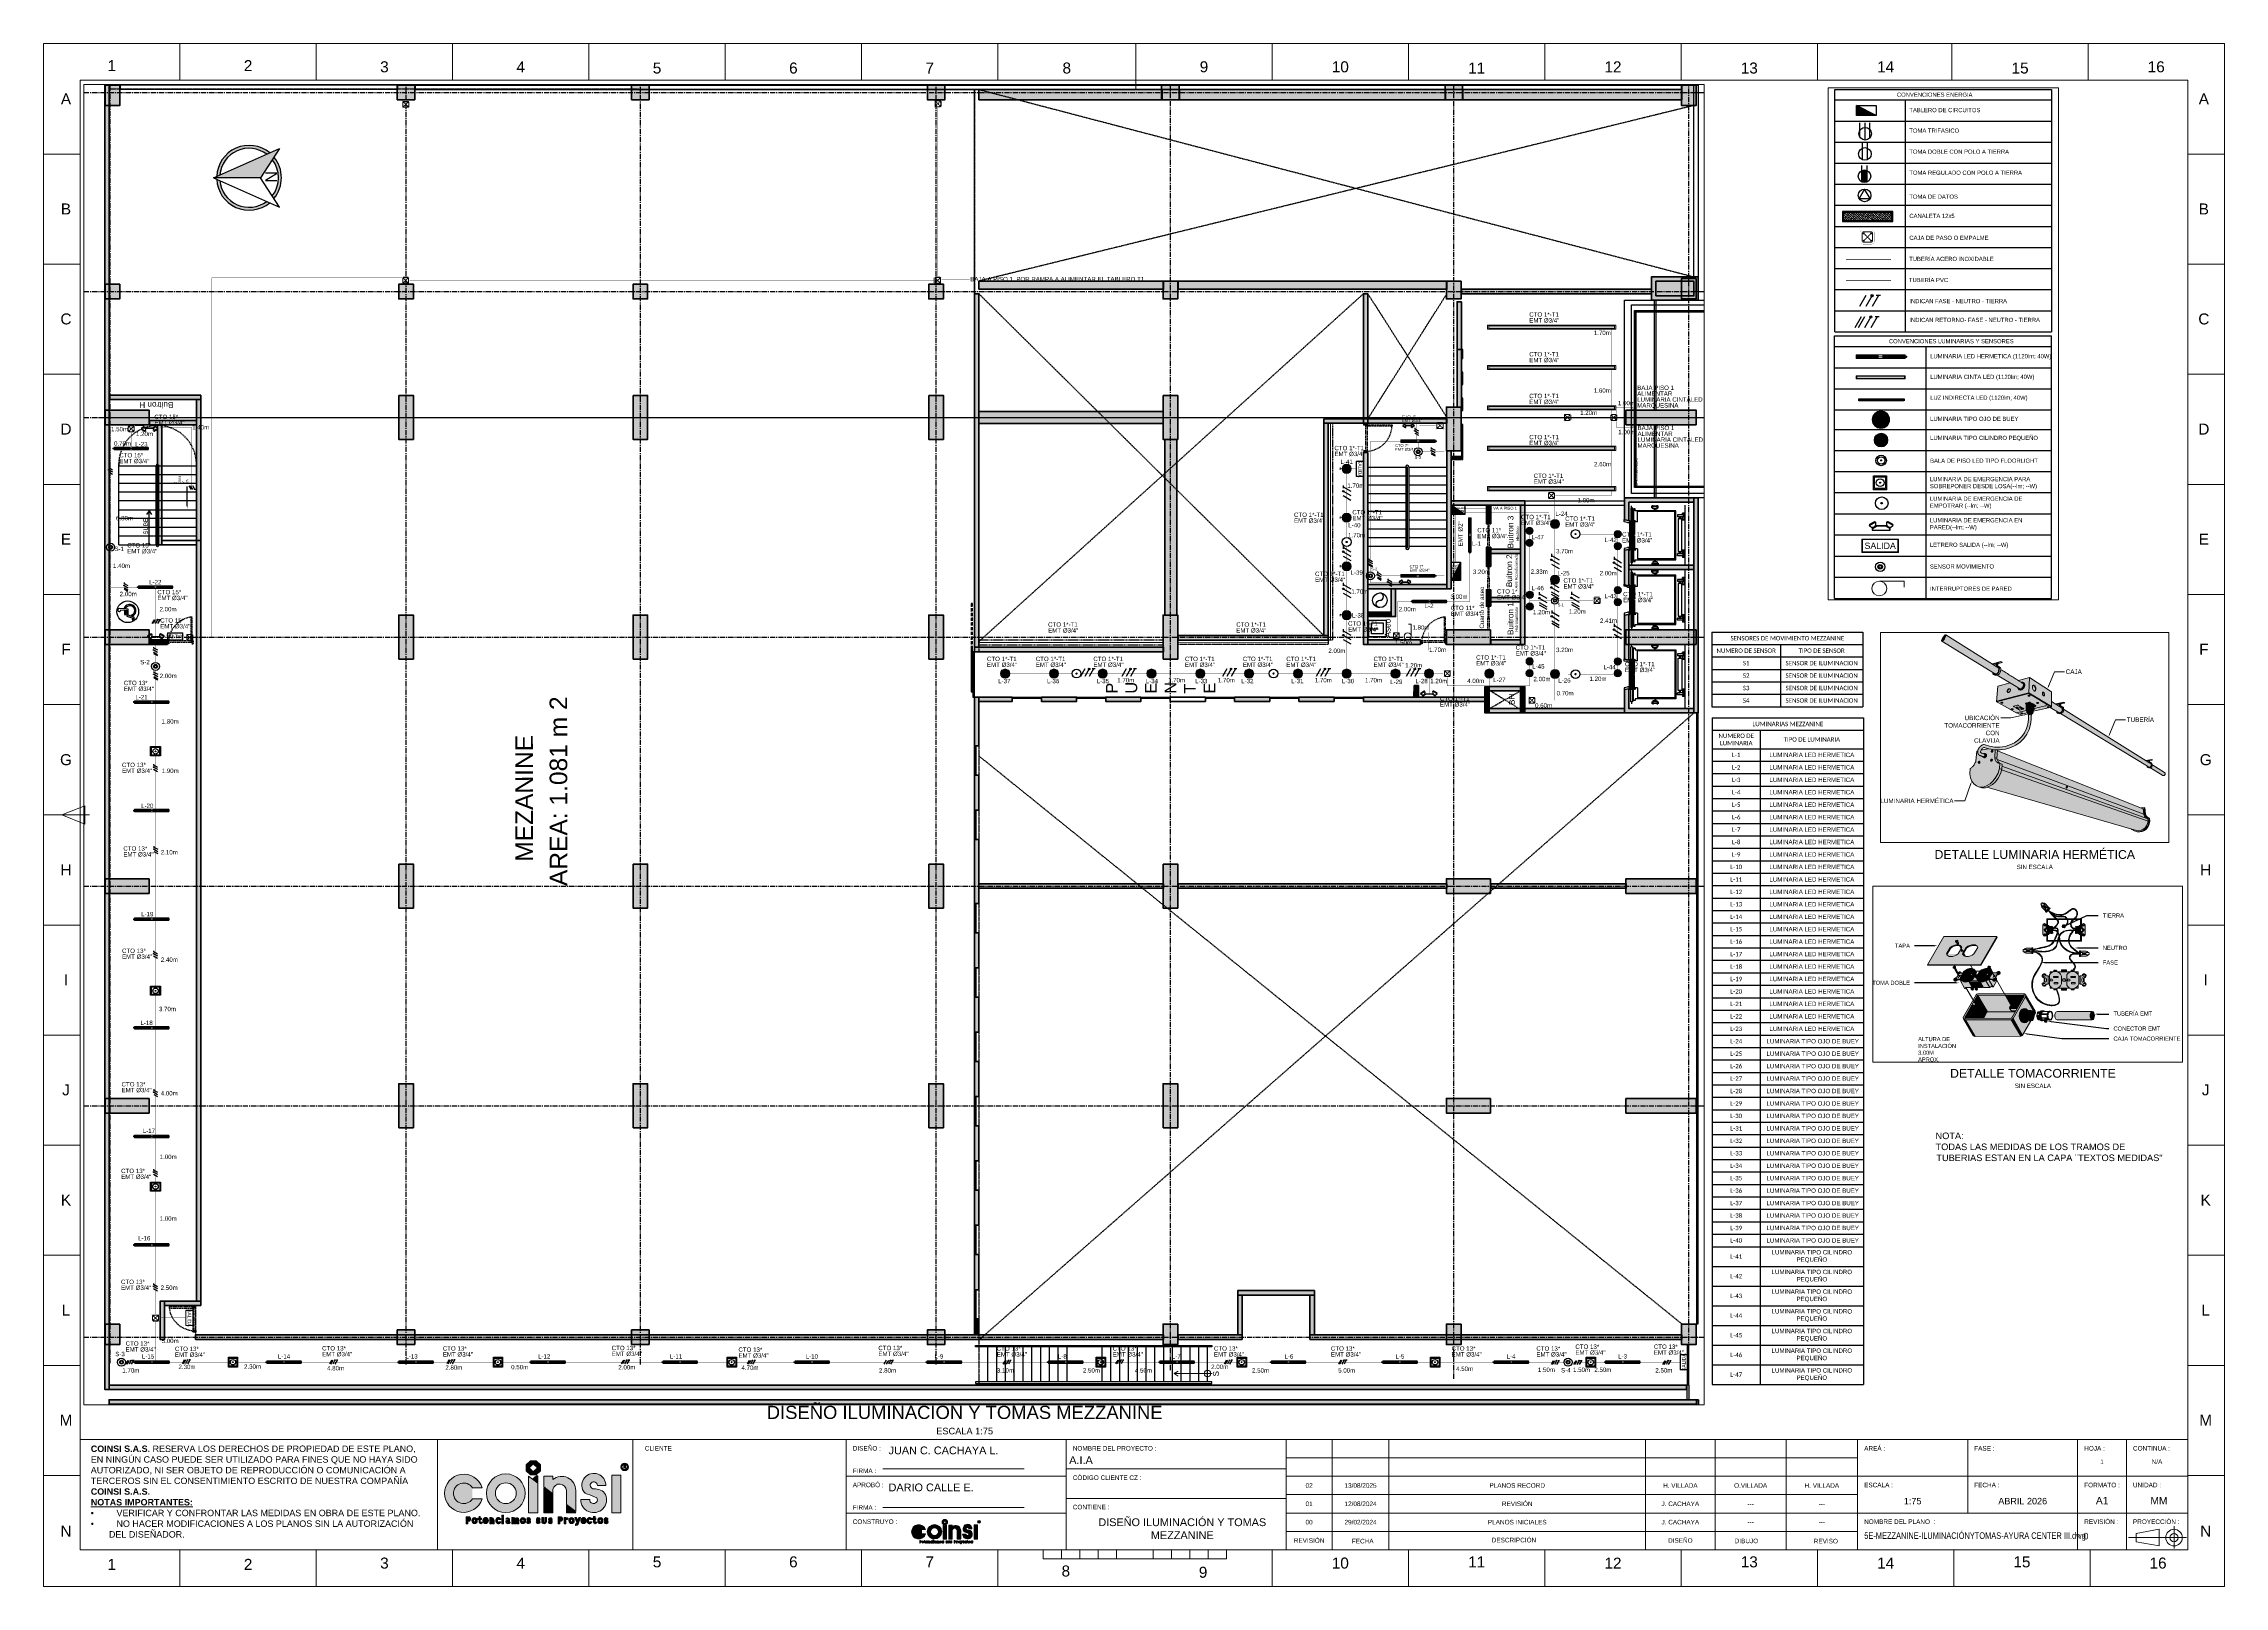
# Paper-space layout 'MEZZANINE' of a CAD drawing. Header units: millimetres. Extents: x -541 to 452, y 214 to 916.
# The model-space entities are those that its viewports show. They can reach past a viewport. Long polylines and large blocks are cut down to what shows.
import ezdxf
from ezdxf import colors
from ezdxf.entities.mleader import LeaderData, LeaderLine
from ezdxf.enums import TextEntityAlignment as Align
from ezdxf.lldxf.tags import DXFTag
from ezdxf.math import Vec2, Vec3

# ---------------------------------------------------------------- set-up
doc = ezdxf.new("R2010")
doc.units = ezdxf.units.MM
for name, pattern in [('Center', [50.8, 31.75, -6.35, 6.35, -6.35]), ('CONTINUA', [0]), ('DASHDOT2', [0.5, 0.25, -0.125, 0, -0.125]), ('DASHED2', [9.525, 6.35, -3.175]), ('HIDDEN', [9.525, 6.35, -3.175]), ('HIDDEN2', [4.7625, 3.175, -1.5875]), ('LÍNEAS_OCULTASX2', [0.75, 0.5, -0.25])]:
    doc.linetypes.add(name, pattern=pattern)
doc.layers.get('Defpoints').update_dxf_attribs({"color": 8})
for name, color, linetype in [('-ALAMBRADO', 7, 'Continuous'), ('-CN-GYD-ILUMINACION-EM', 1, 'Continuous'), ('-CN-GYD-TEXTOS', 7, 'Continuous'), ('0-amob', 8, 'Continuous'), ('1amobla', 2, 'Continuous'), ('AMOBLAMIENTO', 8, 'Continuous'), ('AREA CIRCULACION', 8, 'Continuous'), ('AREA PARQUEO', 253, 'Continuous'), ('ASCENSOR', 8, 'Continuous'), ('BYPASS', 7, 'Continuous'), ('CAJA DE PASO', 86, 'Continuous'), ('DIM', 8, 'Continuous'), ('E-BORDE LOSA', 8, 'Continuous'), ('EJE-ESTRUCTURA', 8, 'Center'), ('F-2', 8, 'Continuous'), ('GG_EMERGENCIA 03', 1, 'Continuous'), ('GG_ILUMINACIÓN 03', 82, 'Continuous'), ('GG_ILUMINACIÓN 04', 210, 'Continuous'), ('GG_ILUMINACIÓN 07', 30, 'Continuous'), ('GG_LUMINARIA LED HERMETICA', 1, 'Continuous'), ('GG_MEZANINE', 8, 'Continuous'), ('GG_PISO 1', 8, 'Continuous'), ('GG_PISO 3', 8, 'Continuous'), ('GG_PROYECCION', 9, 'DASHED2'), ('JCA_HATCH 254', 252, 'Continuous'), ('JCA_PROYECCIONES', 8, 'HIDDEN2'), ('JCA_TEXTO1', 8, 'Continuous'), ('JCA_TEXTO2', 8, 'Continuous'), ('LINEA-1', 8, 'Continuous'), ('LUMINARIA DE EMERGENCIA', 1, 'Continuous'), ('LUMINARIA EMERGENCIA DE EMPOTRAR', 1, 'Continuous'), ('LUZ LED INDIRECTA', 7, 'Continuous'), ('MARCO', 4, 'Continuous'), ('MUEBLE', 8, 'Continuous'), ('NORTE', 7, 'Continuous'), ('PLANO', 8, 'Continuous'), ('PROYECCION', 8, 'DASHED2'), ('RE60', 7, 'Continuous'), ('SENSOR MOVIMIENTO', 3, 'Continuous'), ('T', 1, 'Continuous'), ('TB', 7, 'Continuous'), ('TOMA REGULADO', 1, 'Continuous'), ('TOMA TRIFASICO', 1, 'Continuous')]:
    doc.layers.add(name, color=color, linetype=linetype)
doc.layers.add('-auxiliar', color=190, linetype='Continuous', plot=False)
for name, color, linetype, lineweight in [('-CN-GYD-CAJETIN-A0', 7, 'Continuous', 5), ('-CN-GYD-INTERRUPTORES DE PARED', 3, 'Continuous', 20), ('-CN-GYD-LOGO COINSI', 7, 'Continuous', 5), ('-CN-GYD-LUMINARIA CINTA LED', 4, 'Continuous', 18), ('-CN-GYD-LUMINARIA LED HERMETICA', 1, 'Continuous', 5), ('-CN-GYD-TUBERIA PVC', 96, 'PVC_LINE', 25), ('-CN-GYD-TUBERÍA ILUMINACION', 5, 'Continuous', 18), ('-CN-GYD-TUBERÍA PRINCIPAL ILUMINACION', 5, 'Continuous', 5), ('-CN-GYD-TUBERÍA TOMACORRIENTE', 5, 'Continuous', 5), ('-CN-GYD-TUBERÍA TOMACORRIENTE PVC', 86, 'Continuous', 18), ('01-TUBERIA EMT- TOMA COTTIENTE', 5, 'Continuous', 9), ('_TEXTO', 7, 'Continuous', 9), ('Estructura', 250, 'Continuous', 40), ('L', 7, 'Continuous', 15), ('LUMINARIA DE EMERGENCIA PARA SOBREPONER', 1, 'Continuous', 25), ('LUMINARIA LED CIRCULAR', 250, 'Continuous', 20), ('RE80', 7, 'Continuous', 15), ('TEXTOS', 251, 'Continuous', 20), ('Textos 1', 7, 'Continuous', 25), ('Textos coordenadas', 7, 'Continuous', 25), ('Vidrio', 8, 'Continuous', 30)]:
    doc.layers.add(name, color=color, linetype=linetype, lineweight=lineweight)
doc.layers.add('A-HATCH CONCRETO', color=7, linetype='Continuous', true_color=0xcfcfcf)
doc.layers.add('HACHTCOLUMNA', color=7, linetype='Continuous', true_color=0x5c5c5c)
doc.layers.add('Muro', color=250, linetype='Continuous', lineweight=40, true_color=0x333333)
doc.styles.add('Annotative', font='arial.ttf')
doc.styles.add('CORPORATIVO', font='simplex.shx')
doc.styles.add('GYD', font='arial.ttf', dxfattribs={"height": 2.5})
doc.styles.add('ROMANS', font='arial.ttf')
doc.styles.get("Standard").update_dxf_attribs({"font": 'arial.ttf'})
doc.styles.add('style2', font='arial.ttf', dxfattribs={"width": 1.5})
tags = doc.linetypes.add('AiX_LINE', pattern='A,0.5,-0.2,["AiX",Standard,S=0.1,R=0,X=-0.1,Y=-0.05],-0.25', length=0.95).pattern_tags.tags
tags[6] = DXFTag(74, 10)
tags = doc.linetypes.add('EMT_LINE', pattern='A,0.5,-0.2,["EMT",Standard,S=0.1,R=0,X=-0.1,Y=-0.05],-0.25', length=0.95).pattern_tags.tags
tags[6] = DXFTag(74, 10)
tags = doc.linetypes.add('PVC_LINE', pattern='A,0.5,-0.2,["PVC",Standard,S=0.1,R=0,X=-0.1,Y=-0.05],-0.25', length=0.95).pattern_tags.tags
tags[6] = DXFTag(74, 10)
pattern_1 = [(270, (73.633, -1.35), (10.40324, -6.00631), [1.50158, -10.51105]), (360, (73.6335, -2.101), (10.40324, 6.00631), [0.75079, -20.05569]), (360, (73.6335, -2.289), (10.40324, 6.00631), [0.60063, -20.20584]), (360, (73.6335, -1.9134), (10.40324, 6.00631), [0.60063, -20.20584]), (330, (73.633, -2.477), (10.40324, 6.00631), [0.4805, -11.53212]), (30, (73.633, -1.726), (4e-09, 12.01262), [0.4805, -11.53212])]
pattern_2 = [(0, (0, 0), (0, 6.985), [5.08, -1.905]), (90, (0, 0), (-6.985, 4e-16), [5.08, -1.905])]
pattern_3 = [(180, (4.985, -38.812), (-6.00631, -10.40324), [1.50158, -10.51105]), (270, (4.2344, -38.812), (6.00631, -10.40324), [0.75079, -20.05569]), (270, (4.047, -38.812), (6.00631, -10.40324), [0.60063, -20.20584]), (270, (4.422, -38.812), (6.00631, -10.40324), [0.60063, -20.20584]), (240, (3.859, -38.812), (6.00631, -10.40324), [0.4805, -11.53212]), (300, (4.61, -38.812), (12.01262, -4e-09), [0.4805, -11.53212])]

# ---------------------------------------------------------------- blocks, each defined once
blk = doc.blocks.new('LOGO COINSI')
at = {"layer": '-CN-GYD-LOGO COINSI'}
h = blk.add_hatch(color=256, dxfattribs=at)
h.set_gradient(color1=(128, 128, 128), color2=(128, 128, 128), tint=1)
h.paths.add_polyline_path([(1.5, -3.6), (3.6, -1.5), (3.6, 1.5), (1.5, 3.6), (-1.5, 3.6), (-3.6, 1.5), (-3.6, -1.5), (-1.5, -3.6)])
h.paths.add_polyline_path([(0, -2.1), (-2.1, 0), (0, 2.1), (2.1, 0)], flags=16)
h = blk.add_hatch(color=256, dxfattribs=at)
h.set_gradient(color1=(128, 128, 128), color2=(128, 128, 128), tint=1)
h.paths.add_polyline_path([(44.6, 0.5, 1), (48.4, 0.5, 1)])
h.paths.add_polyline_path([(47.9, 0.5, -1), (45.1, 0.5, -1)], flags=16)
h.paths.add_polyline_path([(46, 1.3), (46.3, 1.3), (46.6, 1.3, -0.960877), (46.7, 0.5), (47.3, -0.1), (46.9, -0.1), (46.3, 0.5), (46.3, -0.1), (46, -0.1)], flags=0)
h.paths.add_polyline_path([(46.3, 1.1), (46.6, 1.1, -1.000041), (46.7, 0.7), (46.3, 0.7)], flags=0)
h = blk.add_hatch(color=256, dxfattribs=at)
h.set_gradient(color1=(128, 128, 128), color2=(128, 128, 128), tint=1)
edge = h.paths.add_edge_path()
edge.add_line((-31, -10.1), (-26.1, -10.1))
edge.add_arc((-35.5, -12.9), 9.84, 17.0485, 342.9515)
edge.add_line((-26.1, -15.8), (-31, -15.8))
edge.add_arc((-35.5, -12.9), 5.3, 32.9761, 327.0239, ccw=False)
h = blk.add_hatch(color=256, dxfattribs=at)
h.set_gradient(color1=(128, 128, 128), color2=(128, 128, 128), tint=1)
h.paths.add_polyline_path([(-23.8, -12.9, 1), (-4.2, -12.9, 1)])
h.paths.add_polyline_path([(-8.7, -12.9, -1), (-19.3, -12.9, -1)], flags=16)
at = {"layer": '-CN-GYD-LOGO COINSI', "true_color": 0xf4d24e}
h = blk.add_hatch(color=53, dxfattribs=at)
h.set_gradient(color1=(248, 153, 30), color2=(248, 153, 30), tint=1)
h.paths.add_polyline_path([(-2.4, -4.2), (2.3, -7.8), (2.3, -22.8), (-2.4, -22.8)])
h = blk.add_hatch(color=53, dxfattribs=at)
h.set_gradient(color1=(248, 153, 30), color2=(248, 153, 30), tint=1)
h.paths.add_polyline_path([(2.3, -4), (1.6, -4), (-0.1, -5.4), (2.3, -7.2)])
at = {"layer": '-CN-GYD-LOGO COINSI'}
h = blk.add_hatch(color=256, dxfattribs=at)
h.set_gradient(color1=(128, 128, 128), color2=(128, 128, 128), tint=1)
h.paths.add_polyline_path([(9.9, -6), (9.9, -4.2), (5.3, -4.2), (5.3, -9.6), (9.9, -13.2), (9.9, -11, -0.872813), (16.9, -11.6), (16.9, -18.6), (21.6, -22.2), (21.6, -11.6, 0.647159)])
at = {"layer": '-CN-GYD-LOGO COINSI', "true_color": 0xf4d24e}
h = blk.add_hatch(color=53, dxfattribs=at)
h.set_gradient(color1=(248, 153, 30), color2=(248, 153, 30), tint=1)
h.paths.add_polyline_path([(5.3, -10.2), (9.9, -13.8), (9.9, -22.8), (5.3, -22.8)])
at = {"layer": '-CN-GYD-LOGO COINSI'}
h = blk.add_hatch(color=256, dxfattribs=at)
h.set_gradient(color1=(128, 128, 128), color2=(128, 128, 128), tint=1)
h.paths.add_polyline_path([(25.5, -11.9, 0.15722), (27.6, -13.4, -0.028285), (32.3, -15.2, -1.367151), (28.7, -16.1), (24.1, -16.1, 1.227605), (36.8, -13.6, 0.268229), (31.1, -10.7, -2.852099), (32.6, -9), (36.9, -9, 1.307532)])
h = blk.add_hatch(color=256, dxfattribs=at)
h.set_gradient(color1=(128, 128, 128), color2=(128, 128, 128), tint=1)
h.paths.add_polyline_path([(44.5, -3.7), (39.9, -3.7), (39.9, -22.8), (44.5, -22.8)])
at = {"layer": '-CN-GYD-LOGO COINSI', "true_color": 0xf4d24e}
h = blk.add_hatch(color=53, dxfattribs=at)
h.set_gradient(color1=(248, 153, 30), color2=(248, 153, 30), tint=1)
h.paths.add_polyline_path([(16.9, -19.2), (21.6, -22.8), (16.9, -22.8)])
at = {"layer": '-CN-GYD-LOGO COINSI'}
h = blk.add_hatch(color=256, dxfattribs=at)
h.set_gradient(color1=(128, 128, 128), color2=(128, 128, 128), tint=1)
h.paths.add_polyline_path([(-33.3, -27.2), (-33, -27.2, 1), (-33, -24.9), (-34.1, -24.9), (-34.1, -28.4), (-33.3, -28.4)])
h.paths.add_polyline_path([(-33.3, -26.4), (-33.3, -25.6), (-33, -25.6, -1), (-33, -26.4)], flags=16)
h = blk.add_hatch(color=256, dxfattribs=at)
h.set_gradient(color1=(128, 128, 128), color2=(128, 128, 128), tint=1)
edge = h.paths.add_edge_path()
edge.add_ellipse((-29.9, -26.8), major_axis=(0, 1.55), ratio=0.869732, start_angle=0, end_angle=360)
edge = h.paths.add_edge_path(flags=16)
edge.add_spline(control_points=[(-29.9, -26.1), (-29.9, -26.1), (-30, -26.1), (-30.2, -26.2), (-30.2, -26.3), (-30.4, -26.5), (-30.4, -26.6), (-30.4, -26.9), (-30.4, -27), (-30.3, -27.3), (-30.3, -27.4), (-30.1, -27.5), (-30.1, -27.6), (-29.9, -27.6), (-29.9, -27.6), (-29.7, -27.6), (-29.6, -27.5), (-29.5, -27.4), (-29.4, -27.3), (-29.3, -27.1), (-29.3, -26.9), (-29.3, -26.6), (-29.4, -26.5), (-29.5, -26.3), (-29.6, -26.2), (-29.7, -26.1), (-29.8, -26.1), (-29.9, -26.1), (-29.9, -26.1), (-29.9, -26.1)], knot_values=[0, 0, 0, 0, 0.478588, 0.478588, 0.957176, 0.957176, 1.435763, 1.435763, 1.914351, 1.914351, 2.392939, 2.392939, 2.871527, 2.871527, 3.350114, 3.350114, 3.828702, 3.828702, 4.30729, 4.30729, 4.785878, 4.785878, 5.264465, 5.264465, 5.743053, 5.743053, 6.221641, 6.221641, 6.283185, 6.283185, 6.283185, 6.283185], degree=3, periodic=0)
h = blk.add_hatch(color=256, dxfattribs=at)
h.set_gradient(color1=(128, 128, 128), color2=(128, 128, 128), tint=1)
edge = h.paths.add_edge_path()
edge.add_line((-27.6, -26.3), (-28.2, -26.3))
edge.add_line((-28.2, -26.3), (-28.2, -25.6))
edge.add_line((-28.2, -25.6), (-27.6, -25.6))
edge.add_line((-27.6, -25.6), (-27.6, -24.7))
edge.add_line((-27.6, -24.7), (-27, -24.7))
edge.add_line((-27, -24.7), (-27, -25.6))
edge.add_line((-27, -25.6), (-26.4, -25.6))
edge.add_line((-26.4, -25.6), (-26.4, -26.3))
edge.add_line((-26.4, -26.3), (-27, -26.3))
edge.add_line((-27, -26.3), (-27, -27.6))
edge.add_arc((-26.8, -27.5), 0.2, 192.4568, 356.7326)
edge.add_line((-26.6, -27.6), (-25.9, -27.6))
edge.add_arc((-26.8, -27.5), 0.838, 182.8161, 359.3518, ccw=False)
edge.add_line((-27.6, -27.6), (-27.6, -26.3))
h = blk.add_hatch(color=256, dxfattribs=at)
h.set_gradient(color1=(128, 128, 128), color2=(128, 128, 128), tint=1)
edge = h.paths.add_edge_path()
edge.add_spline(control_points=[(-22.9, -27.1), (-22.8, -26.2), (-23.2, -25.5), (-24, -25.3), (-24.7, -25.1), (-25.4, -25.6), (-25.6, -26.4), (-25.8, -27.3), (-25.4, -28), (-24.7, -28.3), (-24, -28.6), (-23.3, -28.2), (-23, -27.4)], knot_values=[0, 0, 0, 0, 1.514313, 1.514313, 1.514313, 3.028625, 3.028625, 3.028625, 4.542938, 4.542938, 4.542938, 6.057251, 6.057251, 6.057251, 6.057251], weights=[1, 0.817861, 0.817861, 1, 0.817861, 0.817861, 1, 0.817861, 0.817861, 1, 0.817861, 0.817861, 1], degree=3, periodic=0)
edge.add_spline(control_points=[(-23, -27.4), (-23.3, -27.4), (-23.6, -27.4), (-23.9, -27.4)], knot_values=[9.126652, 9.126652, 9.126652, 9.126652, 10.126652, 10.126652, 10.126652, 10.126652], weights=[1, 1, 1, 1], degree=3, periodic=0)
edge.add_spline(control_points=[(-23.9, -27.4), (-23.9, -27.4), (-23.9, -27.5), (-24, -27.5), (-24.1, -27.6), (-24.2, -27.6), (-24.3, -27.6), (-24.4, -27.6), (-24.5, -27.5), (-24.7, -27.4), (-24.7, -27.3), (-24.8, -27.1), (-24.8, -27.1), (-24.8, -27.1)], knot_values=[7.057251, 7.057251, 7.057251, 7.057251, 7.15134, 7.15134, 7.629928, 7.629928, 8.108516, 8.108516, 8.587103, 8.587103, 9.065691, 9.065691, 9.126652, 9.126652, 9.126652, 9.126652], weights=[1, 1, 1, 1, 1, 1, 1, 1, 1, 1, 1, 1, 1, 1], degree=3, periodic=0)
edge.add_spline(control_points=[(-24.8, -27.1), (-24.2, -27.1), (-23.5, -27.1), (-22.9, -27.1)], knot_values=[6.057251, 6.057251, 6.057251, 6.057251, 7.057251, 7.057251, 7.057251, 7.057251], weights=[1, 1, 1, 1], degree=3, periodic=0)
edge = h.paths.add_edge_path(flags=16)
edge.add_spline(control_points=[(-23.8, -26.5), (-23.8, -26.5), (-23.8, -26.4), (-23.9, -26.3), (-23.9, -26.2), (-24.1, -26.1), (-24.2, -26.1), (-24.2, -26.1), (-24.3, -26.1), (-24.3, -26.1), (-24.3, -26.1), (-24.4, -26.1), (-24.5, -26.2), (-24.6, -26.3), (-24.7, -26.4), (-24.7, -26.5), (-24.7, -26.5), (-24.4, -26.5), (-24.1, -26.5), (-23.8, -26.5)], knot_values=[0, 0, 0, 0, 0.11886, 0.11886, 0.597448, 0.597448, 1.076035, 1.076035, 1.13758, 1.13758, 1.13758, 1.616168, 1.616168, 2.094755, 2.094755, 2.275045, 2.275045, 2.275045, 3.275045, 3.275045, 3.275045, 3.275045], weights=[1, 1, 1, 1, 1, 1, 1, 1, 1, 1, 1, 1, 1, 1, 1, 1, 1, 1, 1, 1], degree=3, periodic=0)
h = blk.add_hatch(color=256, dxfattribs=at)
h.set_gradient(color1=(128, 128, 128), color2=(128, 128, 128), tint=1)
edge = h.paths.add_edge_path()
edge.add_line((-20, -28.4), (-20, -26.6))
edge.add_arc((-21.1, -26.6), 1.1, 360, 435.9683)
edge.add_line((-20.8, -25.5), (-21.3, -25.5))
edge.add_line((-21.3, -25.5), (-21.3, -25.3))
edge.add_line((-21.3, -25.3), (-22.2, -25.3))
edge.add_line((-22.2, -25.3), (-22.2, -28.4))
edge.add_line((-22.2, -28.4), (-21.3, -28.4))
edge.add_line((-21.3, -28.4), (-21.3, -26.6))
edge.add_arc((-21.1, -26.6), 0.266, 0, 180, ccw=False)
edge.add_line((-20.8, -26.6), (-20.8, -28.4))
edge.add_line((-20.8, -28.4), (-20, -28.4))
h = blk.add_hatch(color=256, dxfattribs=at)
h.set_gradient(color1=(128, 128, 128), color2=(128, 128, 128), tint=1)
edge = h.paths.add_edge_path()
edge.add_spline(control_points=[(-16.5, -27.4), (-16.7, -28.1), (-17.3, -28.5), (-18, -28.4), (-18.6, -28.2), (-19.1, -27.7), (-19.1, -26.9), (-19.1, -26.1), (-18.7, -25.5), (-18, -25.3), (-17.4, -25.2), (-16.8, -25.5), (-16.5, -26.3), (-16.8, -26.3), (-17.1, -26.3), (-17.4, -26.3), (-17.4, -26.2), (-17.5, -26.2), (-17.6, -26.1), (-17.6, -26.1), (-17.7, -26.1), (-17.7, -26.1), (-17.7, -26.1), (-17.8, -26.1), (-17.9, -26.1), (-18, -26.2), (-18.1, -26.3), (-18.2, -26.5), (-18.3, -26.6), (-18.3, -26.9), (-18.3, -27), (-18.2, -27.3), (-18.1, -27.4), (-18, -27.5), (-17.9, -27.6), (-17.8, -27.6), (-17.7, -27.6), (-17.6, -27.6), (-17.5, -27.5), (-17.4, -27.4), (-17.4, -27.4), (-17.4, -27.4), (-17.1, -27.4), (-16.8, -27.4), (-16.5, -27.4)], knot_values=[0, 0, 0, 0, 1.382573, 1.382573, 1.382573, 2.765147, 2.765147, 2.765147, 4.14772, 4.14772, 4.14772, 5.530294, 5.530294, 5.530294, 6.530294, 6.530294, 6.530294, 6.724306, 6.724306, 7.202893, 7.202893, 7.264438, 7.264438, 7.264438, 7.743025, 7.743025, 8.221613, 8.221613, 8.700201, 8.700201, 9.178789, 9.178789, 9.657377, 9.657377, 10.135964, 10.135964, 10.614552, 10.614552, 11.09314, 11.09314, 11.245726, 11.245726, 11.245726, 12.245726, 12.245726, 12.245726, 12.245726], weights=[1, 0.846951, 0.846951, 1, 0.846951, 0.846951, 1, 0.846951, 0.846951, 1, 0.846951, 0.846951, 1, 1, 1, 1, 1, 1, 1, 1, 1, 1, 1, 1, 1, 1, 1, 1, 1, 1, 1, 1, 1, 1, 1, 1, 1, 1, 1, 1, 1, 1, 1, 1, 1], degree=3, periodic=0)
h = blk.add_hatch(color=256, dxfattribs=at)
h.set_gradient(color1=(128, 128, 128), color2=(128, 128, 128), tint=1)
h.paths.add_polyline_path([(-16.1, -25), (-15.1, -25), (-15.1, -24.1), (-16.1, -24.1)])
h = blk.add_hatch(color=256, dxfattribs=at)
h.set_gradient(color1=(128, 128, 128), color2=(128, 128, 128), tint=1)
h.paths.add_polyline_path([(-16.1, -28.4), (-15.1, -28.4), (-15.1, -25.3), (-16.1, -25.3)])
h = blk.add_hatch(color=256, dxfattribs=at)
h.set_gradient(color1=(128, 128, 128), color2=(128, 128, 128), tint=1)
h.paths.add_polyline_path([(-11.8, -27.8, -0.352369), (-12.1, -27.5), (-12.1, -26.3, 0.900848), (-14, -26.1), (-13.4, -26.1, -0.770996), (-12.7, -26.3), (-12.7, -26.6, 1.957984), (-12.4, -28.1, 0.157661), (-11.9, -28.3)])
h.paths.add_polyline_path([(-12.7, -27.5, -1), (-13.5, -27.5, -1)], flags=16)
h = blk.add_hatch(color=256, dxfattribs=at)
h.set_gradient(color1=(128, 128, 128), color2=(128, 128, 128), tint=1)
h.paths.add_polyline_path([(-7.4, -26.2, 0.292399), (-8, -25.5), (-8.7, -25.5, 0.438959), (-9.2, -26.1, 0.531657), (-9.7, -25.5), (-10.1, -25.5), (-10.1, -25.3), (-10.9, -25.3), (-10.9, -28.4), (-10.1, -28.4), (-10.1, -26.6, -1), (-9.6, -26.6), (-9.6, -28.4), (-8.7, -28.4), (-8.7, -26.6, -1.000553), (-8.2, -26.6), (-8.2, -28.4), (-7.4, -28.4)])
h = blk.add_hatch(color=256, dxfattribs=at)
h.set_gradient(color1=(128, 128, 128), color2=(128, 128, 128), tint=1)
edge = h.paths.add_edge_path()
edge.add_ellipse((-5.3, -26.8), major_axis=(0, 1.55), ratio=0.869732, start_angle=0, end_angle=360)
edge = h.paths.add_edge_path(flags=16)
edge.add_spline(control_points=[(-5.3, -26.1), (-5.4, -26.1), (-5.4, -26.1), (-5.6, -26.2), (-5.7, -26.3), (-5.8, -26.5), (-5.8, -26.6), (-5.9, -26.9), (-5.8, -27), (-5.8, -27.3), (-5.7, -27.4), (-5.6, -27.5), (-5.5, -27.6), (-5.3, -27.6), (-5.3, -27.6), (-5.1, -27.6), (-5.1, -27.5), (-4.9, -27.4), (-4.9, -27.3), (-4.8, -27.1), (-4.7, -26.9), (-4.8, -26.6), (-4.8, -26.5), (-4.9, -26.3), (-5, -26.2), (-5.1, -26.1), (-5.2, -26.1), (-5.3, -26.1), (-5.3, -26.1), (-5.3, -26.1)], knot_values=[0, 0, 0, 0, 0.478588, 0.478588, 0.957176, 0.957176, 1.435763, 1.435763, 1.914351, 1.914351, 2.392939, 2.392939, 2.871527, 2.871527, 3.350114, 3.350114, 3.828702, 3.828702, 4.30729, 4.30729, 4.785878, 4.785878, 5.264465, 5.264465, 5.743053, 5.743053, 6.221641, 6.221641, 6.283185, 6.283185, 6.283185, 6.283185], degree=3, periodic=0)
h = blk.add_hatch(color=256, dxfattribs=at)
h.set_gradient(color1=(128, 128, 128), color2=(128, 128, 128), tint=1)
h.paths.add_polyline_path([(-2.7, -27.4), (-3.4, -27.4, 1.227605), (-1.5, -27, 0.268229), (-2.3, -26.5, -2.852099), (-2.1, -26.3), (-1.4, -26.3, 1.307532), (-3.2, -26.7, 0.15722), (-2.9, -27, -0.01671), (-2.5, -27.1, -3.062087)])
h = blk.add_hatch(color=256, dxfattribs=at)
h.set_gradient(color1=(128, 128, 128), color2=(128, 128, 128), tint=1)
h.paths.add_polyline_path([(3.4, -27, 0.268229), (2.6, -26.5, -2.852099), (2.8, -26.3), (3.5, -26.3, 1.307532), (1.7, -26.7, 0.15722), (2, -27, -0.01671), (2.4, -27.1, -3.062087), (2.2, -27.4), (1.5, -27.4, 1.227605)])
h = blk.add_hatch(color=256, dxfattribs=at)
h.set_gradient(color1=(128, 128, 128), color2=(128, 128, 128), tint=1)
h.paths.add_polyline_path([(6.7, -27.1), (6.7, -25.3), (5.9, -25.3), (5.9, -27.2, -1), (5.1, -27.2), (5.1, -25.3), (4.3, -25.3), (4.3, -27.3, 1.000746)])
h = blk.add_hatch(color=256, dxfattribs=at)
h.set_gradient(color1=(128, 128, 128), color2=(128, 128, 128), tint=1)
h.paths.add_polyline_path([(9.6, -27, 0.268229), (8.7, -26.5, -2.852099), (9, -26.3), (9.6, -26.3, 1.307532), (7.9, -26.7, 0.15722), (8.2, -27, -0.01671), (8.6, -27.1, -3.062087), (8.4, -27.4), (7.6, -27.4, 1.227605)])
h = blk.add_hatch(color=256, dxfattribs=at)
h.set_gradient(color1=(128, 128, 128), color2=(128, 128, 128), tint=1)
h.paths.add_polyline_path([(13.5, -27.2), (13.8, -27.2, 1), (13.8, -24.9), (12.7, -24.9), (12.7, -28.4), (13.5, -28.4)])
h.paths.add_polyline_path([(13.5, -26.4), (13.5, -25.6), (13.8, -25.6, -1), (13.8, -26.4)], flags=16)
h = blk.add_hatch(color=256, dxfattribs=at)
h.set_gradient(color1=(128, 128, 128), color2=(128, 128, 128), tint=1)
h.paths.add_polyline_path([(15.7, -28.4), (16.6, -28.4), (16.6, -26.6, -0.414214), (16.8, -26.3), (17.4, -26.3, 1), (17.4, -25.5), (16.6, -25.5), (16.6, -25.3), (15.7, -25.3)])
h = blk.add_hatch(color=256, dxfattribs=at)
h.set_gradient(color1=(128, 128, 128), color2=(128, 128, 128), tint=1)
edge = h.paths.add_edge_path()
edge.add_ellipse((19.5, -26.8), major_axis=(0, 1.55), ratio=0.869732, start_angle=0, end_angle=360)
edge = h.paths.add_edge_path(flags=16)
edge.add_spline(control_points=[(19.5, -26.1), (19.4, -26.1), (19.3, -26.1), (19.2, -26.2), (19.1, -26.3), (19, -26.5), (18.9, -26.6), (18.9, -26.9), (18.9, -27), (19, -27.3), (19.1, -27.4), (19.2, -27.5), (19.3, -27.6), (19.4, -27.6), (19.5, -27.6), (19.6, -27.6), (19.7, -27.5), (19.9, -27.4), (19.9, -27.3), (20, -27.1), (20, -26.9), (20, -26.6), (20, -26.5), (19.9, -26.3), (19.8, -26.2), (19.6, -26.1), (19.6, -26.1), (19.5, -26.1), (19.5, -26.1), (19.5, -26.1)], knot_values=[0, 0, 0, 0, 0.478588, 0.478588, 0.957176, 0.957176, 1.435763, 1.435763, 1.914351, 1.914351, 2.392939, 2.392939, 2.871527, 2.871527, 3.350114, 3.350114, 3.828702, 3.828702, 4.30729, 4.30729, 4.785878, 4.785878, 5.264465, 5.264465, 5.743053, 5.743053, 6.221641, 6.221641, 6.283185, 6.283185, 6.283185, 6.283185], degree=3, periodic=0)
h = blk.add_hatch(color=256, dxfattribs=at)
h.set_gradient(color1=(128, 128, 128), color2=(128, 128, 128), tint=1)
h.paths.add_polyline_path([(22.6, -26.8), (22, -25.3), (21.2, -25.3), (22.2, -28, -0.286978), (21.5, -28.4), (21.4, -28.4), (21.4, -29.3, 0.322138), (22.8, -28.6), (24, -25.3), (23.2, -25.3)])
h = blk.add_hatch(color=256, dxfattribs=at)
h.set_gradient(color1=(128, 128, 128), color2=(128, 128, 128), tint=1)
edge = h.paths.add_edge_path()
edge.add_spline(control_points=[(26.9, -27.1), (27, -26.2), (26.6, -25.5), (25.8, -25.3), (25.1, -25.1), (24.5, -25.6), (24.3, -26.4), (24.1, -27.3), (24.4, -28), (25.1, -28.3), (25.9, -28.6), (26.5, -28.2), (26.8, -27.4)], knot_values=[0, 0, 0, 0, 1.514313, 1.514313, 1.514313, 3.028625, 3.028625, 3.028625, 4.542938, 4.542938, 4.542938, 6.057251, 6.057251, 6.057251, 6.057251], weights=[1, 0.817861, 0.817861, 1, 0.817861, 0.817861, 1, 0.817861, 0.817861, 1, 0.817861, 0.817861, 1], degree=3, periodic=0)
edge.add_spline(control_points=[(26.8, -27.4), (26.5, -27.4), (26.2, -27.4), (25.9, -27.4)], knot_values=[9.126652, 9.126652, 9.126652, 9.126652, 10.126652, 10.126652, 10.126652, 10.126652], weights=[1, 1, 1, 1], degree=3, periodic=0)
edge.add_spline(control_points=[(25.9, -27.4), (25.9, -27.4), (25.9, -27.5), (25.8, -27.5), (25.7, -27.6), (25.6, -27.6), (25.5, -27.6), (25.4, -27.6), (25.3, -27.5), (25.2, -27.4), (25.1, -27.3), (25.1, -27.1), (25.1, -27.1), (25, -27.1)], knot_values=[7.057251, 7.057251, 7.057251, 7.057251, 7.15134, 7.15134, 7.629928, 7.629928, 8.108516, 8.108516, 8.587103, 8.587103, 9.065691, 9.065691, 9.126652, 9.126652, 9.126652, 9.126652], weights=[1, 1, 1, 1, 1, 1, 1, 1, 1, 1, 1, 1, 1, 1], degree=3, periodic=0)
edge.add_spline(control_points=[(25, -27.1), (25.7, -27.1), (26.3, -27.1), (26.9, -27.1)], knot_values=[6.057251, 6.057251, 6.057251, 6.057251, 7.057251, 7.057251, 7.057251, 7.057251], weights=[1, 1, 1, 1], degree=3, periodic=0)
edge = h.paths.add_edge_path(flags=16)
edge.add_spline(control_points=[(26.1, -26.5), (26, -26.5), (26, -26.4), (26, -26.3), (25.9, -26.2), (25.7, -26.1), (25.7, -26.1), (25.6, -26.1), (25.6, -26.1), (25.6, -26.1), (25.5, -26.1), (25.4, -26.1), (25.3, -26.2), (25.2, -26.3), (25.1, -26.4), (25.1, -26.5), (25.1, -26.5), (25.4, -26.5), (25.7, -26.5), (26.1, -26.5)], knot_values=[0, 0, 0, 0, 0.11886, 0.11886, 0.597448, 0.597448, 1.076035, 1.076035, 1.13758, 1.13758, 1.13758, 1.616168, 1.616168, 2.094755, 2.094755, 2.275045, 2.275045, 2.275045, 3.275045, 3.275045, 3.275045, 3.275045], weights=[1, 1, 1, 1, 1, 1, 1, 1, 1, 1, 1, 1, 1, 1, 1, 1, 1, 1, 1, 1], degree=3, periodic=0)
h = blk.add_hatch(color=256, dxfattribs=at)
h.set_gradient(color1=(128, 128, 128), color2=(128, 128, 128), tint=1)
edge = h.paths.add_edge_path()
edge.add_spline(control_points=[(29, -26.3), (29.3, -26.3), (29.6, -26.3), (29.9, -26.3)], knot_values=[5.530294, 5.530294, 5.530294, 5.530294, 6.530294, 6.530294, 6.530294, 6.530294], weights=[1, 1, 1, 1], degree=3, periodic=0)
edge.add_spline(control_points=[(29.9, -26.3), (29.6, -25.5), (29, -25.2), (28.4, -25.3), (27.7, -25.5), (27.3, -26.1), (27.3, -26.9), (27.3, -27.7), (27.7, -28.2), (28.4, -28.4), (29.1, -28.5), (29.7, -28.1), (29.9, -27.4)], knot_values=[0, 0, 0, 0, 1.382573, 1.382573, 1.382573, 2.765147, 2.765147, 2.765147, 4.14772, 4.14772, 4.14772, 5.530294, 5.530294, 5.530294, 5.530294], weights=[1, 0.846951, 0.846951, 1, 0.846951, 0.846951, 1, 0.846951, 0.846951, 1, 0.846951, 0.846951, 1], degree=3, periodic=0)
edge.add_spline(control_points=[(29.9, -27.4), (29.6, -27.4), (29.3, -27.4), (29, -27.4)], knot_values=[11.245726, 11.245726, 11.245726, 11.245726, 12.245726, 12.245726, 12.245726, 12.245726], weights=[1, 1, 1, 1], degree=3, periodic=0)
edge.add_spline(control_points=[(29, -27.4), (29, -27.4), (29, -27.4), (28.9, -27.5), (28.8, -27.6), (28.7, -27.6), (28.6, -27.6), (28.4, -27.6), (28.4, -27.5), (28.2, -27.4), (28.2, -27.3), (28.1, -27), (28.1, -26.9), (28.1, -26.6), (28.1, -26.5), (28.3, -26.3), (28.3, -26.2), (28.5, -26.1), (28.6, -26.1), (28.6, -26.1), (28.6, -26.1), (28.6, -26.1), (28.7, -26.1), (28.8, -26.1), (28.9, -26.2), (28.9, -26.2), (29, -26.3)], knot_values=[6.530294, 6.530294, 6.530294, 6.530294, 6.682879, 6.682879, 7.161467, 7.161467, 7.640055, 7.640055, 8.118643, 8.118643, 8.59723, 8.59723, 9.075818, 9.075818, 9.554406, 9.554406, 10.032994, 10.032994, 10.511581, 10.511581, 10.511581, 10.573126, 10.573126, 11.051714, 11.051714, 11.245726, 11.245726, 11.245726, 11.245726], weights=[1, 1, 1, 1, 1, 1, 1, 1, 1, 1, 1, 1, 1, 1, 1, 1, 1, 1, 1, 1, 1, 1, 1, 1, 1, 1, 1], degree=3, periodic=0)
h = blk.add_hatch(color=256, dxfattribs=at)
h.set_gradient(color1=(128, 128, 128), color2=(128, 128, 128), tint=1)
h.paths.add_polyline_path([(31.4, -27.6, 0.871401), (31.8, -27.6), (32.4, -27.6, -0.970215), (30.7, -27.6), (30.7, -26.3), (30.1, -26.3), (30.1, -25.6), (30.7, -25.6), (30.7, -24.7), (31.4, -24.7), (31.4, -25.6), (31.9, -25.6), (31.9, -26.3), (31.4, -26.3)])
h = blk.add_hatch(color=256, dxfattribs=at)
h.set_gradient(color1=(128, 128, 128), color2=(128, 128, 128), tint=1)
edge = h.paths.add_edge_path()
edge.add_ellipse((34.1, -26.8), major_axis=(0, 1.55), ratio=0.869732, start_angle=0, end_angle=360)
edge = h.paths.add_edge_path(flags=16)
edge.add_spline(control_points=[(34.1, -26.1), (34, -26.1), (33.9, -26.1), (33.8, -26.2), (33.7, -26.3), (33.6, -26.5), (33.5, -26.6), (33.5, -26.9), (33.5, -27), (33.6, -27.3), (33.7, -27.4), (33.8, -27.5), (33.9, -27.6), (34, -27.6), (34.1, -27.6), (34.2, -27.6), (34.3, -27.5), (34.5, -27.4), (34.5, -27.3), (34.6, -27.1), (34.6, -26.9), (34.6, -26.6), (34.6, -26.5), (34.5, -26.3), (34.4, -26.2), (34.2, -26.1), (34.2, -26.1), (34.1, -26.1), (34.1, -26.1), (34.1, -26.1)], knot_values=[0, 0, 0, 0, 0.478588, 0.478588, 0.957176, 0.957176, 1.435763, 1.435763, 1.914351, 1.914351, 2.392939, 2.392939, 2.871527, 2.871527, 3.350114, 3.350114, 3.828702, 3.828702, 4.30729, 4.30729, 4.785878, 4.785878, 5.264465, 5.264465, 5.743053, 5.743053, 6.221641, 6.221641, 6.283185, 6.283185, 6.283185, 6.283185], degree=3, periodic=0)
h = blk.add_hatch(color=256, dxfattribs=at)
h.set_gradient(color1=(128, 128, 128), color2=(128, 128, 128), tint=1)
h.paths.add_polyline_path([(37.1, -26.5, -2.852099), (37.4, -26.3), (38, -26.3, 1.307532), (36.2, -26.7, 0.15722), (36.6, -27, -0.01671), (37, -27.1, -3.062087), (36.8, -27.4), (36, -27.4, 1.227605), (38, -27, 0.268229)])
at = {"layer": '-CN-GYD-LOGO COINSI', "color": 8}
for points in [[(-3.6, -1.5), (-1.5, -3.6), (1.5, -3.6), (3.6, -1.5), (3.6, 1.5), (1.5, 3.6), (-1.5, 3.6), (-3.6, 1.5)], [(2.1, 0), (0, 2.1), (-2.1, 0), (0, -2.1)], [(39.9, -3.7), (44.5, -3.7), (44.5, -22.8), (39.9, -22.8)], [(-16.1, -25), (-15.1, -25), (-15.1, -24.1), (-16.1, -24.1)], [(-16.1, -28.4), (-15.1, -28.4), (-15.1, -25.3), (-16.1, -25.3)]]:
    blk.add_lwpolyline(points, close=True, dxfattribs=at)
for points in [[(46.7, 1.3, -0.881847), (46.7, 0.5), (47.3, -0.1), (46.9, -0.1), (46.3, 0.5), (46.3, -0.1), (46, -0.1), (46, 1.3), (46.3, 1.3), (46.7, 1.3)], [(46.7, 1.1, -0.827783), (46.7, 0.7), (46.3, 0.7), (46.3, 1.1), (46.7, 1.1)], [(-8.7, -26.6), (-8.7, -26.6, -1), (-8.2, -26.6), (-8.2, -28.4), (-7.4, -28.4), (-7.4, -26.2, 0.292399), (-8, -25.5), (-8.6, -25.5, 0.390681), (-9.2, -25.9, 0.305296), (-9.6, -25.5), (-10.1, -25.5), (-10.1, -25.3), (-10.9, -25.3), (-10.9, -28.4), (-10.1, -28.4), (-10.1, -26.6, -1), (-9.6, -26.6), (-9.6, -28.4), (-8.7, -28.4), (-8.7, -26.6)], [(-2.3, -26.5, -2.852099), (-2.1, -26.3), (-1.4, -26.3, 1.307532), (-3.2, -26.7, 0.15722), (-2.9, -27, -0.030152), (-2.1, -27.2, -1.381066), (-2.7, -27.4), (-3.4, -27.4, 1.227605), (-1.5, -27, 0.279305), (-2.4, -26.5)], [(2.6, -26.5, -2.852099), (2.8, -26.3), (3.5, -26.3, 1.307532), (1.7, -26.7, 0.15722), (2, -27, -0.030152), (2.8, -27.2, -1.381066), (2.2, -27.4), (1.5, -27.4, 1.227605), (3.4, -27, 0.279305), (2.5, -26.5)], [(5.1, -27.2), (5.1, -25.3), (4.3, -25.3), (4.3, -27.3, 0.942727), (6.7, -27.3), (6.7, -25.3), (5.9, -25.3), (5.9, -27.2, -1), (5.1, -27.2)], [(8.7, -26.5, -2.852099), (9, -26.3), (9.6, -26.3, 1.307532), (7.9, -26.7, 0.15722), (8.2, -27, -0.030152), (8.9, -27.2, -1.381066), (8.4, -27.4), (7.6, -27.4, 1.227605), (9.6, -27, 0.279305), (8.7, -26.5)], [(37.1, -26.5, -2.852099), (37.4, -26.3), (38, -26.3, 1.307532), (36.2, -26.7, 0.15722), (36.6, -27, -0.030152), (37.3, -27.2, -1.381066), (36.8, -27.4), (36, -27.4, 1.227605), (38, -27, 0.279305), (37.1, -26.5)]]:
    blk.add_lwpolyline(points, format="xyb", dxfattribs=at)
for points in [[(-31, -10.1), (-26.1, -10.1, 6.671852), (-26.1, -15.8), (-31, -15.8, -3.378535)], [(16.9, -11.6), (16.9, -18.6), (21.6, -22.2), (21.6, -11.6, 0.647159), (9.9, -6), (9.9, -4.2), (5.3, -4.2), (5.3, -9.6), (9.9, -13.2), (9.9, -11, -0.872813)], [(30.8, -10.7, -2.55302), (32.6, -9), (36.9, -9, 1.307532), (25.5, -11.9, 0.15722), (27.6, -13.4, -0.028285), (32.3, -15.2, -1.367151), (28.7, -16.1), (24.1, -16.1, 1.227605), (36.8, -13.6, 0.279305)], [(-33.3, -24.9), (-33, -24.9, -0.999459), (-33, -27.2), (-33.3, -27.2), (-33.3, -28.4), (-34.1, -28.4), (-34.1, -24.9)], [(-33.3, -26.4), (-33.3, -25.7), (-33, -25.7, -0.999459), (-33, -26.4)], [(-27.6, -26.3), (-28.2, -26.3), (-28.2, -25.6), (-27.6, -25.6), (-27.6, -24.7), (-27, -24.7), (-27, -25.6), (-26.4, -25.6), (-26.4, -26.3), (-27, -26.3), (-27, -27.6, 0.871401), (-26.6, -27.6), (-25.9, -27.6, -0.970215), (-27.6, -27.6)], [(-20, -28.4), (-20, -26.6, 0.344173), (-20.8, -25.5), (-21.3, -25.5), (-21.3, -25.3), (-22.2, -25.3), (-22.2, -28.4), (-21.3, -28.4), (-21.3, -26.6, -1), (-20.8, -26.6), (-20.8, -28.4)], [(-11.9, -28.3, -0.157661), (-12.4, -28.1, -1.957984), (-12.7, -26.6), (-12.7, -26.3, 0.770996), (-13.4, -26.1), (-14, -26.1, -0.900848), (-12.1, -26.3), (-12.1, -27.5, 0.352369), (-11.8, -27.8)], [(13.5, -24.9), (13.8, -24.9, -0.999459), (13.8, -27.2), (13.5, -27.2), (13.5, -28.4), (12.7, -28.4), (12.7, -24.9)], [(13.5, -25.6), (13.8, -25.6, -0.999459), (13.8, -26.4), (13.5, -26.4)], [(16.8, -26.3), (17.4, -26.3, 1), (17.4, -25.5), (16.6, -25.5), (16.6, -25.3), (15.7, -25.3), (15.7, -28.4), (16.6, -28.4), (16.6, -26.6, -0.414214)], [(21.5, -28.4), (21.4, -28.4), (21.4, -29.3), (21.7, -29.3, 0.245879), (22.8, -28.6), (24, -25.3), (23.2, -25.3), (22.6, -26.8), (22, -25.3), (21.2, -25.3), (22.2, -27.9), (22.1, -28.1, -0.209065)], [(30.7, -26.3), (30.1, -26.3), (30.1, -25.6), (30.7, -25.6), (30.7, -24.7), (31.4, -24.7), (31.4, -25.6), (31.9, -25.6), (31.9, -26.3), (31.4, -26.3), (31.4, -27.6, 0.871401), (31.8, -27.6), (32.4, -27.6, -0.970215), (30.7, -27.6)]]:
    blk.add_lwpolyline(points, format="xyb", close=True, dxfattribs=at)
at = {"layer": '-CN-GYD-LOGO COINSI', "color": 53, "true_color": 0xf4d24e}
for points in [[(-2.4, -4.2), (2.3, -7.8), (2.3, -22.8), (-2.4, -22.8)], [(2.3, -4), (1.6, -4), (-0.1, -5.4), (2.3, -7.2)], [(5.3, -10.2), (9.9, -13.8), (9.9, -22.8), (5.3, -22.8)], [(16.9, -19.2), (21.6, -22.8), (21.6, -22.8), (16.9, -22.8)]]:
    blk.add_lwpolyline(points, close=True, dxfattribs=at)
at = {"layer": '-CN-GYD-LOGO COINSI', "color": 8}
for points in [[(9.9, -13.8), (9.9, -13.2)], [(6.7, -27.4), (6.7, -27.4)], [(22, -28.4), (22, -28.4)]]:
    blk.add_lwpolyline(points, dxfattribs=at)
for centre, radius in [((46.5, 0.5), 1.91), ((46.5, 0.5), 1.41), ((-14, -12.9), 9.84), ((-14, -12.9), 5.3), ((-13.1, -27.5), 0.399)]:
    blk.add_circle(centre, radius, dxfattribs=at)
for centre in [(-29.9, -26.8), (-5.3, -26.8), (19.5, -26.8), (34.1, -26.8)]:
    blk.add_ellipse(centre, major_axis=(0, 1.55), ratio=0.869732, dxfattribs=at)
for points, knots in [([(-29.9, -26.1), (-29.9, -26.1), (-30, -26.1), (-30.2, -26.2), (-30.2, -26.3), (-30.4, -26.5), (-30.4, -26.6), (-30.4, -26.9), (-30.4, -27), (-30.3, -27.3), (-30.3, -27.4), (-30.1, -27.5), (-30.1, -27.6), (-29.9, -27.6), (-29.9, -27.6), (-29.7, -27.6), (-29.6, -27.5), (-29.5, -27.4), (-29.4, -27.3), (-29.3, -27.1), (-29.3, -26.9), (-29.3, -26.6), (-29.4, -26.5), (-29.5, -26.3), (-29.6, -26.2), (-29.7, -26.1), (-29.8, -26.1), (-29.9, -26.1), (-29.9, -26.1), (-29.9, -26.1)], [0, 0, 0, 0, 0.478588, 0.478588, 0.957176, 0.957176, 1.435763, 1.435763, 1.914351, 1.914351, 2.392939, 2.392939, 2.871527, 2.871527, 3.350114, 3.350114, 3.828702, 3.828702, 4.30729, 4.30729, 4.785878, 4.785878, 5.264465, 5.264465, 5.743053, 5.743053, 6.221641, 6.221641, 6.283185, 6.283185, 6.283185, 6.283185]), ([(-23.8, -26.5), (-23.8, -26.5), (-23.8, -26.4), (-23.9, -26.3), (-23.9, -26.2), (-24.1, -26.1), (-24.2, -26.1), (-24.2, -26.1), (-24.3, -26.1), (-24.3, -26.1), (-24.3, -26.1), (-24.4, -26.1), (-24.5, -26.2), (-24.6, -26.3), (-24.7, -26.4), (-24.7, -26.5), (-24.7, -26.5), (-24.4, -26.5), (-24.1, -26.5), (-23.8, -26.5)], [0, 0, 0, 0, 0.11886, 0.11886, 0.597448, 0.597448, 1.076035, 1.076035, 1.13758, 1.13758, 1.13758, 1.616168, 1.616168, 2.094755, 2.094755, 2.275045, 2.275045, 2.275045, 3.275045, 3.275045, 3.275045, 3.275045]), ([(-5.3, -26.1), (-5.4, -26.1), (-5.4, -26.1), (-5.6, -26.2), (-5.7, -26.3), (-5.8, -26.5), (-5.8, -26.6), (-5.9, -26.9), (-5.8, -27), (-5.8, -27.3), (-5.7, -27.4), (-5.6, -27.5), (-5.5, -27.6), (-5.3, -27.6), (-5.3, -27.6), (-5.1, -27.6), (-5.1, -27.5), (-4.9, -27.4), (-4.9, -27.3), (-4.8, -27.1), (-4.7, -26.9), (-4.8, -26.6), (-4.8, -26.5), (-4.9, -26.3), (-5, -26.2), (-5.1, -26.1), (-5.2, -26.1), (-5.3, -26.1), (-5.3, -26.1), (-5.3, -26.1)], [0, 0, 0, 0, 0.478588, 0.478588, 0.957176, 0.957176, 1.435763, 1.435763, 1.914351, 1.914351, 2.392939, 2.392939, 2.871527, 2.871527, 3.350114, 3.350114, 3.828702, 3.828702, 4.30729, 4.30729, 4.785878, 4.785878, 5.264465, 5.264465, 5.743053, 5.743053, 6.221641, 6.221641, 6.283185, 6.283185, 6.283185, 6.283185]), ([(19.5, -26.1), (19.4, -26.1), (19.3, -26.1), (19.2, -26.2), (19.1, -26.3), (19, -26.5), (18.9, -26.6), (18.9, -26.9), (18.9, -27), (19, -27.3), (19.1, -27.4), (19.2, -27.5), (19.3, -27.6), (19.4, -27.6), (19.5, -27.6), (19.6, -27.6), (19.7, -27.5), (19.9, -27.4), (19.9, -27.3), (20, -27.1), (20, -26.9), (20, -26.6), (20, -26.5), (19.9, -26.3), (19.8, -26.2), (19.6, -26.1), (19.6, -26.1), (19.5, -26.1), (19.5, -26.1), (19.5, -26.1)], [0, 0, 0, 0, 0.478588, 0.478588, 0.957176, 0.957176, 1.435763, 1.435763, 1.914351, 1.914351, 2.392939, 2.392939, 2.871527, 2.871527, 3.350114, 3.350114, 3.828702, 3.828702, 4.30729, 4.30729, 4.785878, 4.785878, 5.264465, 5.264465, 5.743053, 5.743053, 6.221641, 6.221641, 6.283185, 6.283185, 6.283185, 6.283185]), ([(26.1, -26.5), (26, -26.5), (26, -26.4), (26, -26.3), (25.9, -26.2), (25.7, -26.1), (25.7, -26.1), (25.6, -26.1), (25.6, -26.1), (25.6, -26.1), (25.5, -26.1), (25.4, -26.1), (25.3, -26.2), (25.2, -26.3), (25.1, -26.4), (25.1, -26.5), (25.1, -26.5), (25.4, -26.5), (25.7, -26.5), (26.1, -26.5)], [0, 0, 0, 0, 0.11886, 0.11886, 0.597448, 0.597448, 1.076035, 1.076035, 1.13758, 1.13758, 1.13758, 1.616168, 1.616168, 2.094755, 2.094755, 2.275045, 2.275045, 2.275045, 3.275045, 3.275045, 3.275045, 3.275045]), ([(34.1, -26.1), (34, -26.1), (33.9, -26.1), (33.8, -26.2), (33.7, -26.3), (33.6, -26.5), (33.5, -26.6), (33.5, -26.9), (33.5, -27), (33.6, -27.3), (33.7, -27.4), (33.8, -27.5), (33.9, -27.6), (34, -27.6), (34.1, -27.6), (34.2, -27.6), (34.3, -27.5), (34.5, -27.4), (34.5, -27.3), (34.6, -27.1), (34.6, -26.9), (34.6, -26.6), (34.6, -26.5), (34.5, -26.3), (34.4, -26.2), (34.2, -26.1), (34.2, -26.1), (34.1, -26.1), (34.1, -26.1), (34.1, -26.1)], [0, 0, 0, 0, 0.478588, 0.478588, 0.957176, 0.957176, 1.435763, 1.435763, 1.914351, 1.914351, 2.392939, 2.392939, 2.871527, 2.871527, 3.350114, 3.350114, 3.828702, 3.828702, 4.30729, 4.30729, 4.785878, 4.785878, 5.264465, 5.264465, 5.743053, 5.743053, 6.221641, 6.221641, 6.283185, 6.283185, 6.283185, 6.283185])]:
    blk.add_open_spline(points, degree=3, knots=knots, dxfattribs=at)
for points, weights, knots in [([(-23, -27.4), (-23.3, -28.2), (-24, -28.6), (-24.7, -28.3), (-25.4, -28), (-25.8, -27.3), (-25.6, -26.4), (-25.4, -25.6), (-24.7, -25.1), (-24, -25.3), (-23.2, -25.5), (-22.8, -26.2), (-22.9, -27.1), (-23.5, -27.1), (-24.2, -27.1), (-24.8, -27.1), (-24.8, -27.1), (-24.8, -27.1), (-24.7, -27.3), (-24.7, -27.4), (-24.5, -27.5), (-24.4, -27.6), (-24.3, -27.6), (-24.2, -27.6), (-24.1, -27.6), (-24, -27.5), (-23.9, -27.5), (-23.9, -27.4), (-23.9, -27.4), (-23.6, -27.4), (-23.3, -27.4), (-23, -27.4)], [1, 0.817861431389, 0.817861431389, 1, 0.817861431389, 0.817861431389, 1, 0.817861431389, 0.817861431389, 1, 0.817861431389, 0.817861431389, 1, 1, 1, 1, 1, 1, 1, 1, 1, 1, 1, 1, 1, 1, 1, 1, 1, 1, 1, 1], [0, 0, 0, 0, 1.514313, 1.514313, 1.514313, 3.028625, 3.028625, 3.028625, 4.542938, 4.542938, 4.542938, 6.057251, 6.057251, 6.057251, 7.057251, 7.057251, 7.057251, 7.118212, 7.118212, 7.5968, 7.5968, 8.075387, 8.075387, 8.553975, 8.553975, 9.032563, 9.032563, 9.126652, 9.126652, 9.126652, 10.126652, 10.126652, 10.126652, 10.126652]), ([(-16.5, -27.4), (-16.7, -28.1), (-17.3, -28.5), (-18, -28.4), (-18.6, -28.2), (-19.1, -27.7), (-19.1, -26.9), (-19.1, -26.1), (-18.7, -25.5), (-18, -25.3), (-17.4, -25.2), (-16.8, -25.5), (-16.5, -26.3), (-16.8, -26.3), (-17.1, -26.3), (-17.4, -26.3), (-17.4, -26.2), (-17.5, -26.2), (-17.6, -26.1), (-17.6, -26.1), (-17.7, -26.1), (-17.7, -26.1), (-17.7, -26.1), (-17.8, -26.1), (-17.9, -26.1), (-18, -26.2), (-18.1, -26.3), (-18.2, -26.5), (-18.3, -26.6), (-18.3, -26.9), (-18.3, -27), (-18.2, -27.3), (-18.1, -27.4), (-18, -27.5), (-17.9, -27.6), (-17.8, -27.6), (-17.7, -27.6), (-17.6, -27.6), (-17.5, -27.5), (-17.4, -27.4), (-17.4, -27.4), (-17.4, -27.4), (-17.1, -27.4), (-16.8, -27.4), (-16.5, -27.4)], [1, 0.846950898523, 0.846950898523, 1, 0.846950898523, 0.846950898523, 1, 0.846950898523, 0.846950898523, 1, 0.846950898523, 0.846950898523, 1, 1, 1, 1, 1, 1, 1, 1, 1, 1, 1, 1, 1, 1, 1, 1, 1, 1, 1, 1, 1, 1, 1, 1, 1, 1, 1, 1, 1, 1, 1, 1, 1], [0, 0, 0, 0, 1.382573, 1.382573, 1.382573, 2.765147, 2.765147, 2.765147, 4.14772, 4.14772, 4.14772, 5.530294, 5.530294, 5.530294, 6.530294, 6.530294, 6.530294, 6.724306, 6.724306, 7.202893, 7.202893, 7.264438, 7.264438, 7.264438, 7.743025, 7.743025, 8.221613, 8.221613, 8.700201, 8.700201, 9.178789, 9.178789, 9.657377, 9.657377, 10.135964, 10.135964, 10.614552, 10.614552, 11.09314, 11.09314, 11.245726, 11.245726, 11.245726, 12.245726, 12.245726, 12.245726, 12.245726]), ([(26.8, -27.4), (26.5, -28.2), (25.9, -28.6), (25.1, -28.3), (24.4, -28), (24.1, -27.3), (24.3, -26.4), (24.5, -25.6), (25.1, -25.1), (25.8, -25.3), (26.6, -25.5), (27, -26.2), (26.9, -27.1), (26.3, -27.1), (25.7, -27.1), (25, -27.1), (25.1, -27.1), (25.1, -27.1), (25.1, -27.3), (25.2, -27.4), (25.3, -27.5), (25.4, -27.6), (25.5, -27.6), (25.6, -27.6), (25.7, -27.6), (25.8, -27.5), (25.9, -27.5), (25.9, -27.4), (25.9, -27.4), (26.2, -27.4), (26.5, -27.4), (26.8, -27.4)], [1, 0.817861431389, 0.817861431389, 1, 0.817861431389, 0.817861431389, 1, 0.817861431389, 0.817861431389, 1, 0.817861431389, 0.817861431389, 1, 1, 1, 1, 1, 1, 1, 1, 1, 1, 1, 1, 1, 1, 1, 1, 1, 1, 1, 1], [0, 0, 0, 0, 1.514313, 1.514313, 1.514313, 3.028625, 3.028625, 3.028625, 4.542938, 4.542938, 4.542938, 6.057251, 6.057251, 6.057251, 7.057251, 7.057251, 7.057251, 7.118212, 7.118212, 7.5968, 7.5968, 8.075387, 8.075387, 8.553975, 8.553975, 9.032563, 9.032563, 9.126652, 9.126652, 9.126652, 10.126652, 10.126652, 10.126652, 10.126652]), ([(29.9, -27.4), (29.7, -28.1), (29.1, -28.5), (28.4, -28.4), (27.7, -28.2), (27.3, -27.7), (27.3, -26.9), (27.3, -26.1), (27.7, -25.5), (28.4, -25.3), (29, -25.2), (29.6, -25.5), (29.9, -26.3), (29.6, -26.3), (29.3, -26.3), (29, -26.3), (28.9, -26.2), (28.9, -26.2), (28.8, -26.1), (28.7, -26.1), (28.6, -26.1), (28.6, -26.1), (28.6, -26.1), (28.6, -26.1), (28.5, -26.1), (28.3, -26.2), (28.3, -26.3), (28.1, -26.5), (28.1, -26.6), (28.1, -26.9), (28.1, -27), (28.2, -27.3), (28.2, -27.4), (28.4, -27.5), (28.4, -27.6), (28.6, -27.6), (28.7, -27.6), (28.8, -27.6), (28.9, -27.5), (29, -27.4), (29, -27.4), (29, -27.4), (29.3, -27.4), (29.6, -27.4), (29.9, -27.4)], [1, 0.846950898523, 0.846950898523, 1, 0.846950898523, 0.846950898523, 1, 0.846950898523, 0.846950898523, 1, 0.846950898523, 0.846950898523, 1, 1, 1, 1, 1, 1, 1, 1, 1, 1, 1, 1, 1, 1, 1, 1, 1, 1, 1, 1, 1, 1, 1, 1, 1, 1, 1, 1, 1, 1, 1, 1, 1], [0, 0, 0, 0, 1.382573, 1.382573, 1.382573, 2.765147, 2.765147, 2.765147, 4.14772, 4.14772, 4.14772, 5.530294, 5.530294, 5.530294, 6.530294, 6.530294, 6.530294, 6.724306, 6.724306, 7.202893, 7.202893, 7.264438, 7.264438, 7.264438, 7.743025, 7.743025, 8.221613, 8.221613, 8.700201, 8.700201, 9.178789, 9.178789, 9.657377, 9.657377, 10.135964, 10.135964, 10.614552, 10.614552, 11.09314, 11.09314, 11.245726, 11.245726, 11.245726, 12.245726, 12.245726, 12.245726, 12.245726])]:
    blk.add_rational_spline(points, weights, degree=3, knots=knots, dxfattribs=at)
blk.add_open_spline([(-23.2, -27.4), (-23.2, -27.4), (-23.2, -27.4), (-23.2, -27.4)], degree=3, dxfattribs=at)
blk = doc.blocks.new('CAJETIN-A1')
at = {"layer": '-CN-GYD-CAJETIN-A0'}
for p, q in [((-788.43, 580.71), (-788.43, 594.85)), ((-735.86, 580.71), (-735.86, 594.85)), ((-683.29, 580.71), (-683.29, 594.85)), ((-630.71, 580.71), (-630.71, 594.85)), ((-578.14, 580.71), (-578.14, 594.85)), ((-525.57, 580.71), (-525.57, 594.85)), ((-473, 580.71), (-473, 594.85)), ((-419.79, 594.85), (-419.79, 577.17)), ((-367.22, 594.85), (-367.22, 580.71)), ((-314.65, 594.85), (-314.65, 580.71)), ((-262.08, 594.85), (-262.08, 580.71)), ((-209.51, 594.85), (-209.51, 580.71)), ((-156.94, 594.85), (-156.94, 580.71)), ((-105.07, 594.85), (-105.07, 580.71)), ((-52.5, 594.85), (-52.5, 580.71)), ((-826.85, 552.24), (-841, 552.24)), ((-14.15, 552.24), (0, 552.24)), ((-826.85, 509.8), (-841, 509.8)), ((-14.15, 509.8), (0, 509.8)), ((-826.85, 467.36), (-841, 467.36)), ((-14.15, 467.36), (0, 467.36)), ((-826.85, 424.92), (-841, 424.92)), ((-14.15, 424.92), (0, 424.92)), ((-826.85, 382.48), (-841, 382.48)), ((-14.15, 382.48), (0, 382.48)), ((-826.85, 340.04), (-841, 340.04)), ((-14.15, 340.04), (0, 340.04)), ((-841, 297.43), (-823.32, 297.43)), ((-833.93, 297.43), (-825.09, 300.96)), ((-833.93, 297.43), (-825.09, 293.89)), ((-825.09, 300.96), (-825.09, 293.89)), ((0, 297.43), (-14.15, 297.43)), ((-841, 254.99), (-826.85, 254.99)), ((0, 254.99), (-14.15, 254.99)), ((-841, 212.55), (-826.85, 212.55)), ((0, 212.55), (-14.15, 212.55)), ((-841, 170.11), (-826.85, 170.11)), ((0, 170.11), (-14.15, 170.11)), ((-841, 127.67), (-826.85, 127.67)), ((0, 127.67), (-14.15, 127.67)), ((-841, 85.23), (-826.85, 85.23)), ((0, 85.23), (-14.15, 85.23)), ((-841, 42.79), (-826.85, 42.79)), ((0, 42.79), (-14.15, 42.79)), ((-36.96, 18.8), (-14.61, 18.8)), ((-25.16, 22), (-34.01, 20.4)), ((-34.01, 18.8), (-34.01, 20.4)), ((-34.01, 18.8), (-34.01, 17.19)), ((-25.16, 15.59), (-34.01, 17.19)), ((-25.16, 18.8), (-25.16, 22)), ((-25.16, 18.8), (-25.16, 15.59)), ((-19.42, 14.56), (-19.42, 23.16)), ((-788.43, 14.15), (-788.43, 0)), ((-735.86, 14.15), (-735.86, 0)), ((-683.29, 14.15), (-683.29, 0)), ((-630.71, 14.15), (-630.71, 0)), ((-578.14, 14.15), (-578.14, 0)), ((-525.57, 14.15), (-525.57, 0)), ((-473, 14.15), (-473, 0)), ((-455.51, 10.61), (-455.51, 14.15)), ((-384.78, 10.61), (-455.51, 10.61)), ((-448.44, 10.61), (-448.44, 14.15)), ((-441.37, 10.61), (-441.37, 14.15)), ((-434.29, 10.61), (-434.29, 14.15)), ((-427.22, 10.61), (-427.22, 14.15)), ((-413.07, 14.15), (-413.07, 10.61)), ((-406, 14.15), (-406, 10.61)), ((-398.93, 14.15), (-398.93, 10.61)), ((-391.85, 14.15), (-391.85, 10.61)), ((-384.78, 14.15), (-384.78, 10.61)), ((-367.22, 0), (-367.22, 14.15)), ((-314.65, 0), (-314.65, 14.15)), ((-262.08, 0), (-262.08, 14.15)), ((-209.51, 0), (-209.51, 14.15)), ((-156.94, 0), (-156.94, 14.15)), ((-104.36, 0), (-104.36, 14.15)), ((-51.79, 0), (-51.79, 14.15))]:
    blk.add_line(p, q, dxfattribs=at)
for points in [[(-841, 0), (-841, 594.85), (0, 594.85), (0, 0)], [(-826.85, 14.15), (-826.85, 580.71), (-14.15, 580.71), (-14.15, 14.15)]]:
    blk.add_lwpolyline(points, close=True, dxfattribs=at)
for points in [[(-826.85, 14.15), (-14.15, 14.15), (-14.15, 56.59), (-826.85, 56.59), (-826.85, 14.15)], [(-689.06, 56.59), (-689.06, 14.15)], [(-613.83, 56.59), (-613.83, 14.15)], [(-531.51, 56.59), (-531.51, 14.15)], [(-446.64, 56.59), (-446.64, 14.15)], [(-446.64, 42.44), (-446.64, 56.59)], [(-361.76, 56.59), (-361.76, 14.15)], [(-344.08, 56.59), (-344.08, 14.15)], [(-322.19, 56.59), (-322.19, 14.15)], [(-223.23, 56.59), (-223.23, 14.15)], [(-196.4, 56.59), (-196.4, 14.15)], [(-169, 56.59), (-169, 14.15)], [(-141.46, 56.59), (-141.46, 14.15)], [(-98.97, 56.59), (-98.97, 28.29)], [(-56.59, 56.59), (-56.59, 14.15)], [(-56.59, 56.59), (-14.15, 56.59)], [(-37.8, 56.59), (-37.8, 14.15)], [(-531.51, 42.44), (-446.64, 42.44)], [(-517.37, 45.27), (-462.9, 45.27)], [(-446.64, 45.27), (-361.76, 45.27)], [(-141.46, 49.51), (-361.76, 49.51)], [(-141.46, 42.44), (-361.76, 42.44)], [(-141.46, 42.44), (-14.15, 42.44)], [(-446.64, 33.95), (-361.76, 33.95)], [(-141.46, 35.37), (-361.76, 35.37)], [(-531.51, 28.29), (-446.64, 28.29)], [(-517.37, 30.41), (-462.9, 30.41)], [(-141.46, 28.29), (-361.76, 28.29)], [(-141.46, 28.29), (-14.15, 28.29)], [(-56.59, 28.29), (-37.8, 28.29)], [(-37.8, 28.29), (-14.15, 28.29)], [(-141.46, 21.22), (-361.76, 21.22)]]:
    blk.add_lwpolyline(points, dxfattribs=at)
for radius in [3.2, 1.6]:
    blk.add_circle((-19.42, 18.8), radius, dxfattribs=at)
for p, xscale, yscale, zscale in [((-652.15, 45.7), 0.7577686260032539, 0.7577686260032539, 0.7577686260032539), ((-493.46, 24.74), 0.2841752587285714, 0.2841752587285714, 0.2841752587285714)]:
    blk.add_blockref('LOGO COINSI', p, dxfattribs=dict(at, xscale=xscale, yscale=yscale, zscale=zscale))
at = {"layer": '-CN-GYD-CAJETIN-A0', "attachment_point": 5, "style": 'Annotative'}
for s, insert, char_height in [('1', (-814.71, 586.37), 4.24), ('2', (-762.14, 586.37), 4.24), ('3', (-709.57, 585.89), 4.24), ('4', (-657, 585.89), 4.24), ('5', (-604.43, 585.42), 4.24), ('6', (-551.86, 585.42), 4.24), ('7', (-499.29, 585.42), 4.24), ('8', (-446.43, 585.42), 4.24), ('9', (-393.51, 585.89), 4.24), ('10', (-340.94, 585.89), 4.244), ('11', (-288.36, 585.42), 4.244), ('12', (-235.79, 585.89), 4.244), ('13', (-183.22, 585.42), 4.244), ('14', (-130.65, 585.89), 4.244), ('15', (-78.79, 585.42), 4.244), ('16', (-26.29, 585.89), 4.244), ('A', (-832.37, 573.55), 4.24), ('A', (-7.92, 573.55), 4.24), ('B', (-832.37, 531.11), 4.24), ('B', (-7.92, 531.11), 4.24), ('C', (-832.37, 488.67), 4.24), ('C', (-7.92, 488.67), 4.24), ('D', (-832.37, 446.23), 4.24), ('D', (-7.92, 446.23), 4.24), ('E', (-832.37, 403.79), 4.24), ('E', (-7.92, 403.79), 4.24), ('F', (-832.37, 361.35), 4.24), ('F', (-7.92, 361.35), 4.24), ('G', (-832.37, 318.73), 4.24), ('G', (-7.21, 318.73), 4.24), ('H', (-832.37, 276.3), 4.24), ('H', (-7.21, 276.3), 4.24), ('I', (-832.37, 233.86), 4.24), ('I', (-7.21, 233.86), 4.24), ('J', (-832.37, 191.42), 4.24), ('J', (-7.21, 191.42), 4.24), ('K', (-832.37, 148.98), 4.24), ('K', (-7.21, 148.98), 4.24), ('L', (-832.37, 106.54), 4.24), ('L', (-7.21, 106.54), 4.24), ('M', (-832.37, 64.1), 4.24), ('M', (-7.21, 64.1), 4.24), ('N', (-832.37, 21.31), 4.24), ('N', (-7.21, 21.31), 4.24), ('1', (-814.71, 8.49), 4.24), ('2', (-762.14, 8.49), 4.24), ('3', (-709.57, 8.96), 4.24), ('4', (-657, 8.96), 4.24), ('5', (-604.43, 9.43), 4.24), ('6', (-551.86, 9.43), 4.24), ('7', (-499.29, 9.43), 4.24), ('10', (-340.94, 8.96), 4.244), ('11', (-288.36, 9.43), 4.244), ('12', (-235.79, 8.96), 4.244), ('13', (-183.22, 9.43), 4.244), ('14', (-130.65, 8.96), 4.244), ('15', (-78.08, 9.43), 4.244), ('16', (-25.58, 8.96), 4.244), ('8', (-446.79, 5.9), 4.24), ('9', (-393.86, 5.42), 4.24)]:
    blk.add_mtext(s, dxfattribs=dict(at, insert=insert, char_height=char_height))
at = {"layer": '-CN-GYD-CAJETIN-A0', "style": 'Annotative'}
for s, insert, char_height, width, attachment_point in [('\\pxi-2.82759,l2.82759;{\\fArial|b1|i0|c0|p34;COINSI S.A.S.} RESERVA LOS DERECHOS DE PROPIEDAD DE ESTE PLANO,\\PEN NINGÚN CASO PUEDE SER UTILIZADO PARA FINES QUE NO HAYA SIDO \\PAUTORIZADO, NI SER OBJETO DE REPRODUCCIÓN O COMUNICACIÓN A \\PTERCEROS SIN EL CONSENTIMIENTO ESCRITO DE NUESTRA COMPAÑÍA \\P{\\fArial|b1|i0|c0|p34;COINSI S.A.S.}\\P{\\fArial|b1|i0|c0|p34;\\LNOTAS IMPORTANTES:\\l   \\P\\pi-4.24138,l4.24138,t4.24138;{\\fSymbol|b0|i0|c2|p18;·^I}}VERIFICAR Y CONFRONTAR LAS MEDIDAS EN OBRA DE ESTE PLANO.\\P{\\fSymbol|b0|i0|c2|p18;·^I}NO HACER MODIFICACIONES A LOS PLANOS SIN LA AUTORIZACIÓN DEL DISEÑADOR.', (-822.81, 54.31), 2.47561, 129.9799, 1), ('CLIENTE ', (-609.16, 54.12), 1.768, 31.4816, 1), ('DISEÑO :', (-528.97, 54.12), 1.768, 31.4816, 1), ('JUAN C. CACHAYA L.', (-515.15, 53.93), 3, 47.1898, 1), ('NOMBRE DEL PROYECTO :', (-444.1, 54.12), 1.7683, 48.0287, 1), ('AREÁ :', (-138.92, 54.12), 1.768, 31.4816, 1), ('FASE :', (-96.48, 54.12), 1.768, 31.4816, 1), ('HOJA :', (-54.05, 54.12), 1.768, 15.8884, 1), ('CONTINUA :', (-35.26, 54.12), 1.768, 21.9395, 1), ('FIRMA :', (-528.97, 45.43), 1.768, 31.4816, 1), ('A.I.A', (-445.48, 50.2), 3, 47.1898, 1), ('CÓDIGO CLIENTE CZ :', (-444.1, 42.8), 1.7683, 48.0287, 1), ('\\pxqc;1', (-47.19, 48.03), 1.768, 18.7813, 5), ('\\pxqc;N/A', (-25.98, 48.03), 1.768, 23.6577, 5), ('APROBÓ :', (-528.97, 40.02), 1.768, 34.2097, 1), ('DARIO CALLE E.', (-515.15, 39.66), 3, 34.2097, 1), ('\\pxqc;02', (-352.97, 38.9), 1.768, 17.5862, 5), ('\\pxqc;13/08/2025', (-333.13, 38.9), 1.7683, 21.8885, 5), ('\\pxqc;PLANOS RECORD', (-272.71, 38.9), 1.7683, 98.9576, 5), ('\\pxqc;H. VILLADA', (-209.81, 38.9), 1.7683, 26.8327, 5), ('\\pxqc;O.VILLADA', (-182.7, 38.9), 1.7683, 12.7902, 5), ('\\pxqc;H. VILLADA', (-155.23, 38.9), 1.7683, 27.5393, 5), ('ESCALA :', (-138.92, 39.97), 1.768, 31.4816, 1), ('\\pxqc;1:75', (-120.22, 32.86), 2.5, 6.6826, 5), ('FECHA :', (-96.48, 39.97), 1.768, 31.4816, 1), ('\\pxqc,t6;ABRIL 2026', (-77.78, 32.86), 2.5, 28.0298, 5), ('FORMATO :', (-54.05, 39.97), 1.768, 20.9369, 1), ('A1', (-49.55, 34.48), 2.829, 6.5966, 1), ('UNIDAD :', (-35.26, 39.97), 1.768, 21.9395, 1), ('MM', (-28.53, 34.48), 2.829, 22.4845, 1), ('CONSTRUYO :', (-528.97, 25.83), 1.7683, 31.4816, 1), ('FIRMA :', (-528.97, 31.29), 1.768, 31.4816, 1), ('CONTIENE :', (-444.1, 31.48), 1.768, 48.0287, 1), ('\\pxqc;DISEÑO ILUMINACIÓN Y TOMAS MEZZANINE', (-438.66, 26.24), 3, 73.5477, 1), ('\\pxqc;01', (-352.97, 31.83), 1.768, 17.5862, 5), ('\\pxqc;00', (-352.97, 24.76), 1.768, 17.5862, 5), ('29/02/2024', (-333.13, 24.76), 1.768, 21.8885, 5), ('12/08/2024', (-333.13, 31.83), 1.768, 21.8885, 5), ('\\pxqc;PLANOS INICIALES', (-272.71, 24.76), 1.7683, 98.9576, 5), ('\\pxqc;REVISIÓN', (-272.71, 31.83), 1.7683, 98.9576, 5), ('\\pxqc;J. CACHAYA', (-209.81, 31.83), 1.7683, 26.8327, 5), ('\\pxqc;J. CACHAYA', (-209.81, 24.76), 1.7683, 26.8327, 5), ('\\pxqc;---', (-182.7, 31.83), 1.768, 27.3943, 5), ('\\pxqc;---', (-155.23, 31.83), 1.768, 27.5393, 5), ('NOMBRE DEL PLANO  :', (-138.92, 25.83), 1.7683, 44.0051, 1), ('REVISIÓN :', (-54.05, 25.83), 1.768, 20.9369, 1), ('PROYECCIÓN :', (-35.26, 25.83), 1.7683, 26.2524, 1), ('REVISIÓN', (-352.97, 17.68), 1.768, 17.5862, 5), ('FECHA ', (-336.47, 18.34), 1.768, 16.9804, 1), ('DESCRIPCIÓN  ', (-282.55, 18.75), 1.7683, 16.9804, 1), ('DISEÑO', (-209.81, 17.68), 1.768, 26.8327, 5), ('DIBUJO ', (-188.85, 18.41), 1.768, 16.9804, 1), ('\\pxqc;---', (-182.7, 24.76), 1.768, 27.3943, 5), ('REVISO ', (-158.36, 18.34), 1.768, 16.9804, 1), ('\\pxqc;---', (-155.23, 24.76), 1.768, 27.5393, 5)]:
    blk.add_mtext(s, dxfattribs=dict(at, insert=insert, char_height=char_height, width=width, attachment_point=attachment_point))
for tag, p in [('AREA', (-138.92, 46.56)), ('FASE', (-96.97, 46.56)), ('NOM-PLANO', (-138.87, 18.32)), ('REV-N°', (-54.37, 18.15))]:
    blk.add_attdef(tag, p, '', height=2.5, dxfattribs=at)
blk = doc.blocks.new('*T587')
at = {"layer": 'Textos coordenadas', "linetype": 'ByBlock', "lineweight": -2, "transparency": 16777216}
for p, q in [((0, 0), (68.75, 0)), ((0, 0), (0, -34)), ((0, -5.67), (68.75, -5.67)), ((31.23, -5.67), (31.23, -34)), ((68.75, -5.67), (68.75, -34)), ((0, -11.33), (68.75, -11.33)), ((0, -17), (68.75, -17)), ((0, -22.67), (68.75, -22.67)), ((0, -28.33), (68.75, -28.33)), ((0, -34), (68.75, -34))]:
    blk.add_line(p, q, dxfattribs=at)
at = {"layer": 'Textos coordenadas', "color": 0, "linetype": 'ByBlock', "lineweight": -2, "transparency": 16777216}
blk.add_line((68.75, 0), (68.75, -5.67), dxfattribs=at)
at = {"layer": 'Textos coordenadas', "color": 0, "transparency": 16777216, "char_height": 2, "attachment_point": 5}
for s, insert, width in [('{\\fCalibri|b0|i0|c0;\\c0;NUMERO DE SENSOR', (15.62, -8.5), 28.2309), ('{\\fCalibri|b0|i0|c0|p34;\\C256;\\c0;SENSORES DE MOVIMIENTO MEZZANINE}', (34.37, -2.83), 65.7472), ('{\\fCalibri|b0|i0|c0;\\c0;TIPO DE SENSOR', (49.99, -8.5), 34.5164), ('{\\fCalibri|b0|i0|c0;\\c0;S1', (15.62, -14.17), 28.2309), ('{\\fCalibri|b0|i0|c0;\\c0;S2', (15.62, -19.83), 28.2309), ('{\\fCalibri|b0|i0|c0;\\c0;SENSOR DE ILUMINACION', (49.99, -14.17), 34.5164), ('{\\fCalibri|b0|i0|c0;\\c0;SENSOR DE ILUMINACION', (49.99, -19.83), 34.5164), ('{\\fCalibri|b0|i0|c0;\\c0;S3', (15.62, -25.5), 28.2309), ('{\\fCalibri|b0|i0|c0;\\c0;SENSOR DE ILUMINACION', (49.99, -25.5), 34.5164), ('{\\fCalibri|b0|i0|c0;\\c0;S4', (15.62, -31.17), 28.2309), ('{\\fCalibri|b0|i0|c0;\\c0;SENSOR DE ILUMINACION', (49.99, -31.17), 34.5164)]:
    blk.add_mtext(s, dxfattribs=dict(at, insert=insert, width=width))
blk = doc.blocks.new('*T589')
at = {"layer": 'Textos coordenadas', "linetype": 'ByBlock', "lineweight": -2, "transparency": 16777216}
for p, q in [((0, 0), (68.84, 0)), ((0, 0), (0, -303.45)), ((0, -5.67), (68.84, -5.67)), ((21.87, -5.67), (21.87, -303.45)), ((68.84, -5.67), (68.84, -303.45)), ((0, -14.05), (68.84, -14.05)), ((0, -19.72), (68.84, -19.72)), ((0, -25.38), (68.84, -25.38)), ((0, -31.05), (68.84, -31.05)), ((0, -36.72), (68.84, -36.72)), ((0, -42.38), (68.84, -42.38)), ((0, -48.05), (68.84, -48.05)), ((0, -53.72), (68.84, -53.72)), ((0, -59.38), (68.84, -59.38)), ((0, -65.05), (68.84, -65.05)), ((0, -70.72), (68.84, -70.72)), ((0, -76.38), (68.84, -76.38)), ((0, -82.05), (68.84, -82.05)), ((0, -87.72), (68.84, -87.72)), ((0, -93.38), (68.84, -93.38)), ((0, -99.05), (68.84, -99.05)), ((0, -104.72), (68.84, -104.72)), ((0, -110.38), (68.84, -110.38)), ((0, -116.05), (68.84, -116.05)), ((0, -121.72), (68.84, -121.72)), ((0, -127.38), (68.84, -127.38)), ((0, -133.05), (68.84, -133.05)), ((0, -138.72), (68.84, -138.72)), ((0, -144.38), (68.84, -144.38)), ((0, -150.05), (68.84, -150.05)), ((0, -155.72), (68.84, -155.72)), ((0, -161.38), (68.84, -161.38)), ((0, -167.05), (68.84, -167.05)), ((0, -172.72), (68.84, -172.72)), ((0, -178.38), (68.84, -178.38)), ((0, -184.05), (68.84, -184.05)), ((0, -189.72), (68.84, -189.72)), ((0, -195.38), (68.84, -195.38)), ((0, -201.05), (68.84, -201.05)), ((0, -206.72), (68.84, -206.72)), ((0, -212.38), (68.84, -212.38)), ((0, -218.05), (68.84, -218.05)), ((0, -223.72), (68.84, -223.72)), ((0, -229.38), (68.84, -229.38)), ((0, -235.05), (68.84, -235.05)), ((0, -240.72), (68.84, -240.72)), ((0, -249.68), (68.84, -249.68)), ((0, -258.64), (68.84, -258.64)), ((0, -267.6), (68.84, -267.6)), ((0, -276.56), (68.84, -276.56)), ((0, -285.53), (68.84, -285.53)), ((0, -294.49), (68.84, -294.49)), ((0, -303.45), (68.84, -303.45))]:
    blk.add_line(p, q, dxfattribs=at)
at = {"layer": 'Textos coordenadas', "color": 0, "linetype": 'ByBlock', "lineweight": -2, "transparency": 16777216}
blk.add_line((68.84, 0), (68.84, -5.67), dxfattribs=at)
at = {"layer": 'Textos coordenadas', "color": 0, "transparency": 16777216, "char_height": 2, "attachment_point": 5}
for s, insert, width in [('{\\fCalibri|b0|i0|c0|p34;\\C256;\\c0;NUMERO DE LUMINARIA}', (10.93, -9.86), 18.8684), ('{\\fCalibri|b0|i0|c0|p34;\\C256;\\c0;LUMINARIAS MEZZANINE}', (34.42, -2.83), 65.8439), ('{\\fCalibri|b0|i0|c0|p34;\\C256;\\c0;TIPO DE LUMINARIA}', (45.36, -9.86), 43.9756), ('{\\fCalibri|b0|i0|c0|p34;\\C256;\\c0;L-1}', (10.93, -16.88), 18.8684), ('{\\C256;LUMINARIA LED HERMETICA}', (45.36, -16.88), 43.9756), ('{\\fCalibri|b0|i0|c0|p34;\\C256;\\c0;L-2}', (10.93, -22.55), 18.8684), ('{\\fCalibri|b0|i0|c0|p34;\\C256;\\c0;L-3}', (10.93, -28.22), 18.8684), ('{\\C256;LUMINARIA LED HERMETICA}', (45.36, -22.55), 43.9756), ('{\\C256;LUMINARIA LED HERMETICA}', (45.36, -28.22), 43.9756), ('{\\fCalibri|b0|i0|c0|p34;\\C256;\\c0;L-4}', (10.93, -33.88), 18.8684), ('{\\fCalibri|b0|i0|c0|p34;\\C256;\\c0;L-5}', (10.93, -39.55), 18.8684), ('{\\C256;LUMINARIA LED HERMETICA}', (45.36, -33.88), 43.9756), ('{\\C256;LUMINARIA LED HERMETICA}', (45.36, -39.55), 43.9756), ('{\\fCalibri|b0|i0|c0|p34;\\C256;\\c0;L-6}', (10.93, -45.22), 18.8684), ('{\\C256;LUMINARIA LED HERMETICA}', (45.36, -45.22), 43.9756), ('{\\fCalibri|b0|i0|c0|p34;\\C256;\\c0;L-7}', (10.93, -50.88), 18.8684), ('{\\fCalibri|b0|i0|c0|p34;\\C256;\\c0;L-8}', (10.93, -56.55), 18.8684), ('{\\C256;LUMINARIA LED HERMETICA}', (45.36, -50.88), 43.9756), ('{\\C256;LUMINARIA LED HERMETICA}', (45.36, -56.55), 43.9756), ('{\\fCalibri|b0|i0|c0|p34;\\C256;\\c0;L-10}', (10.93, -67.88), 18.8684), ('{\\fCalibri|b0|i0|c0|p34;\\C256;\\c0;L-9}', (10.93, -62.22), 18.8684), ('{\\C256;LUMINARIA LED HERMETICA}', (45.36, -62.22), 43.9756), ('{\\C256;LUMINARIA LED HERMETICA}', (45.36, -67.88), 43.9756), ('{\\fCalibri|b0|i0|c0|p34;\\C256;\\c0;L-11}', (10.93, -73.55), 18.8684), ('{\\fCalibri|b0|i0|c0|p34;\\C256;\\c0;L-12}', (10.93, -79.22), 18.8684), ('{\\C256;LUMINARIA LED HERMETICA}', (45.36, -73.55), 43.9756), ('{\\C256;LUMINARIA LED HERMETICA}', (45.36, -79.22), 43.9756), ('{\\fCalibri|b0|i0|c0|p34;\\C256;\\c0;L-13}', (10.93, -84.88), 18.8684), ('{\\C256;LUMINARIA LED HERMETICA}', (45.36, -84.88), 43.9756), ('{\\fCalibri|b0|i0|c0|p34;\\C256;\\c0;L-14}', (10.93, -90.55), 18.8684), ('{\\fCalibri|b0|i0|c0|p34;\\C256;\\c0;L-15}', (10.93, -96.22), 18.8684), ('{\\C256;LUMINARIA LED HERMETICA}', (45.36, -90.55), 43.9756), ('{\\C256;LUMINARIA LED HERMETICA}', (45.36, -96.22), 43.9756), ('{\\fCalibri|b0|i0|c0|p34;\\C256;\\c0;L-16}', (10.93, -101.88), 18.8684), ('{\\fCalibri|b0|i0|c0|p34;\\C256;\\c0;L-17}', (10.93, -107.55), 18.8684), ('{\\C256;LUMINARIA LED HERMETICA}', (45.36, -101.88), 43.9756), ('{\\C256;LUMINARIA LED HERMETICA}', (45.36, -107.55), 43.9756), ('{\\fCalibri|b0|i0|c0|p34;\\C256;\\c0;L-18}', (10.93, -113.22), 18.8684), ('{\\fCalibri|b0|i0|c0|p34;\\C256;\\c0;L-19}', (10.93, -118.88), 18.8684), ('{\\C256;LUMINARIA LED HERMETICA}', (45.36, -113.22), 43.9756), ('{\\C256;LUMINARIA LED HERMETICA}', (45.36, -118.88), 43.9756), ('{\\fCalibri|b0|i0|c0|p34;\\C256;\\c0;L-20}', (10.93, -124.55), 18.8684), ('{\\C256;LUMINARIA LED HERMETICA}', (45.36, -124.55), 43.9756), ('{\\fCalibri|b0|i0|c0|p34;\\C256;\\c0;L-21}', (10.93, -130.22), 18.8684), ('{\\fCalibri|b0|i0|c0|p34;\\C256;\\c0;L-22}', (10.93, -135.88), 18.8684), ('{\\C256;LUMINARIA LED HERMETICA}', (45.36, -130.22), 43.9756), ('{\\C256;LUMINARIA LED HERMETICA}', (45.36, -135.88), 43.9756), ('{\\fCalibri|b0|i0|c0|p34;\\C256;\\c0;L-23}', (10.93, -141.55), 18.8684), ('{\\fCalibri|b0|i0|c0|p34;\\C256;\\c0;L-24}', (10.93, -147.22), 18.8684), ('{\\C256; LUMINARIA TIPO OJO DE BUEY }', (45.36, -147.22), 43.9756), ('{\\C256;LUMINARIA LED HERMETICA}', (45.36, -141.55), 43.9756), ('{\\fCalibri|b0|i0|c0|p34;\\C256;\\c0;L-25}', (10.93, -152.88), 18.8684), ('{\\fCalibri|b0|i0|c0|p34;\\C256;\\c0;L-26}', (10.93, -158.55), 18.8684), ('{\\C256; LUMINARIA TIPO OJO DE BUEY }', (45.36, -152.88), 43.9756), ('{\\C256; LUMINARIA TIPO OJO DE BUEY }', (45.36, -158.55), 43.9756), ('{\\fCalibri|b0|i0|c0|p34;\\C256;\\c0;L-27}', (10.93, -164.22), 18.8684), ('{\\fCalibri|b0|i0|c0|p34;\\C256;\\c0;L-28}', (10.93, -169.88), 18.8684), ('{\\C256; LUMINARIA TIPO OJO DE BUEY }', (45.36, -164.22), 43.9756), ('{\\fCalibri|b0|i0|c0|p34;\\C256;\\c0;L-29}', (10.93, -175.55), 18.8684), ('{\\C256; LUMINARIA TIPO OJO DE BUEY }', (45.36, -169.88), 43.9756), ('{\\C256; LUMINARIA TIPO OJO DE BUEY }', (45.36, -175.55), 43.9756), ('{\\fCalibri|b0|i0|c0|p34;\\C256;\\c0;L-30}', (10.93, -181.22), 18.8684), ('{\\fCalibri|b0|i0|c0|p34;\\C256;\\c0;L-31}', (10.93, -186.88), 18.8684), ('{\\C256; LUMINARIA TIPO OJO DE BUEY }', (45.36, -181.22), 43.9756), ('{\\C256; LUMINARIA TIPO OJO DE BUEY }', (45.36, -186.88), 43.9756), ('{\\fCalibri|b0|i0|c0|p34;\\C256;\\c0;L-32}', (10.93, -192.55), 18.8684), ('{\\fCalibri|b0|i0|c0|p34;\\C256;\\c0;L-33}', (10.93, -198.22), 18.8684), ('{\\C256; LUMINARIA TIPO OJO DE BUEY }', (45.36, -192.55), 43.9756), ('{\\C256; LUMINARIA TIPO OJO DE BUEY }', (45.36, -198.22), 43.9756), ('{\\fCalibri|b0|i0|c0|p34;\\C256;\\c0;L-34}', (10.93, -203.88), 18.8684), ('{\\C256; LUMINARIA TIPO OJO DE BUEY }', (45.36, -203.88), 43.9756), ('{\\fCalibri|b0|i0|c0|p34;\\C256;\\c0;L-35}', (10.93, -209.55), 18.8684), ('{\\fCalibri|b0|i0|c0|p34;\\C256;\\c0;L-36}', (10.93, -215.22), 18.8684), ('{\\C256; LUMINARIA TIPO OJO DE BUEY }', (45.36, -209.55), 43.9756), ('{\\C256; LUMINARIA TIPO OJO DE BUEY }', (45.36, -215.22), 43.9756), ('{\\fCalibri|b0|i0|c0|p34;\\C256;\\c0;L-37}', (10.93, -220.88), 18.8684), ('{\\fCalibri|b0|i0|c0|p34;\\C256;\\c0;L-38}', (10.93, -226.55), 18.8684), ('{\\C256; LUMINARIA TIPO OJO DE BUEY }', (45.36, -220.88), 43.9756), ('{\\C256; LUMINARIA TIPO OJO DE BUEY }', (45.36, -226.55), 43.9756), ('{\\fCalibri|b0|i0|c0|p34;\\C256;\\c0;L-39}', (10.93, -232.22), 18.8684), ('{\\fCalibri|b0|i0|c0|p34;\\C256;\\c0;L-40}', (10.93, -237.88), 18.8684), ('{\\C256; LUMINARIA TIPO OJO DE BUEY }', (45.36, -232.22), 43.9756), ('{\\C256; LUMINARIA TIPO OJO DE BUEY }', (45.36, -237.88), 43.9756), ('{\\fCalibri|b0|i0|c0|p34;\\C256;\\c0;L-41}', (10.93, -245.2), 18.8684), ('{\\C256;LUMINARIA TIPO CILINDRO PEQUEÑO}', (45.36, -245.2), 43.9756), ('{\\fCalibri|b0|i0|c0|p34;\\C256;\\c0;L-42}', (10.93, -254.16), 18.8684), ('\\pt0.5;{\\C256;LUMINARIA TIPO CILINDRO PEQUEÑO\\P}', (45.36, -254.16), 43.9756), ('{\\fCalibri|b0|i0|c0|p34;\\C256;\\c0;L-43}', (10.93, -263.12), 18.8684), ('\\pt0.5;{\\C256;LUMINARIA TIPO CILINDRO PEQUEÑO\\P}', (45.36, -263.12), 43.9756), ('{\\fCalibri|b0|i0|c0|p34;\\C256;\\c0;L-44}', (10.93, -272.08), 18.8684), ('\\pt0.5;{\\C256;LUMINARIA TIPO CILINDRO PEQUEÑO\\P}', (45.36, -272.08), 43.9756), ('{\\fCalibri|b0|i0|c0|p34;\\C256;\\c0;L-45}', (10.93, -281.05), 18.8684), ('\\pt0.5;{\\C256;LUMINARIA TIPO CILINDRO PEQUEÑO\\P}', (45.36, -281.05), 43.9756), ('\\pt0.5;{\\C256;LUMINARIA TIPO CILINDRO PEQUEÑO\\P}', (45.36, -290.01), 43.9756), ('{\\fCalibri|b0|i0|c0|p34;\\C256;\\c0;L-46}', (10.93, -290.01), 18.8684), ('\\pt0.5;{\\C256;LUMINARIA TIPO CILINDRO PEQUEÑO\\P}', (45.36, -298.97), 43.9756), ('{\\fCalibri|b0|i0|c0|p34;\\C256;\\c0;L-47}', (10.93, -298.97), 18.8684)]:
    blk.add_mtext(s, dxfattribs=dict(at, insert=insert, width=width))
blk = doc.blocks.new('O6C20-MDW')
at = {"layer": 'SENSOR MOVIMIENTO'}
for radius in [129, 62.1, 43.1]:
    blk.add_circle((63166, 32657), radius, dxfattribs=at)
blk = doc.blocks.new('2x')
at = {"layer": '-ALAMBRADO'}
h = blk.add_hatch(color=256, dxfattribs=at)
edge = h.paths.add_edge_path()
edge.add_arc((0.075, 0.13), 0.025, 0, 360)
for p, q in [((-0.075, 0.13), (-0.225, -0.13)), ((0.075, 0.13), (-0.075, -0.13)), ((0.225, 0.13), (0.075, -0.13))]:
    blk.add_line(p, q, dxfattribs=at)
blk.add_lwpolyline([(0.275, 0.13), (0.175, 0.13)], dxfattribs=at)
blk.add_circle((0.075, 0.13), 0.025, dxfattribs=at)
blk = doc.blocks.new('*U566')
at = {"layer": '-ALAMBRADO'}
blk.add_blockref('2x', (0, 0), dxfattribs=at)
blk = doc.blocks.new('GG_HERMETICA')
h = blk.add_hatch()
h.set_pattern_fill('SWAMP', color=252, scale=0.472938, angle=270)
h.set_pattern_definition(pattern_1)
h.paths.add_polyline_path([(-20, -30), (-20, 17), (-550, 17), (-550, -30)])
h = blk.add_hatch()
h.set_pattern_fill('SWAMP', color=252, scale=0.472938, angle=270)
h.set_pattern_definition(pattern_1)
h.paths.add_polyline_path([(620, -30), (620, 17), (90, 17), (90, -30)])
at = {"layer": '-CN-GYD-INTERRUPTORES DE PARED', "color": 1, "extrusion": (0, 0, -1)}
for p, q in [((-550, -53), (-550, 40)), ((-550, 40), (-525, 40)), ((-525, 40), (-20, 40)), ((90, 40), (620, 40)), ((620, 40), (620, -53)), ((-20, -53), (-550, -53)), ((594, -53), (90, -53)), ((620, -53), (594, -53))]:
    blk.add_line(p, q, dxfattribs=at)
at = {"layer": '-CN-GYD-INTERRUPTORES DE PARED', "color": 1}
for p, q in [((90, 40), (-20, 40)), ((-20, 40), (-20, -53)), ((90, -53), (90, 40)), ((622, 6), (620, 6)), ((620, 6), (620, -6)), ((622, 10), (623, 11)), ((622, 8), (622, 10)), ((622, 7), (622, 8)), ((622, 5), (622, 7)), ((622, -6), (622, 6)), ((623, 4), (622, 5)), ((622, -3), (623, 1)), ((623, 11), (623, 11)), ((623, 11), (630, 11)), ((623, 1), (623, 4)), ((623, 1), (623, 1)), ((630, 11), (630, 6)), ((630, 6), (631, 6)), ((631, 6), (631, 9)), ((631, 9), (639, 9)), ((639, 9), (639, 6)), ((639, 6), (640, 6)), ((640, 10), (650, 10)), ((640, 6), (640, 10)), ((650, 10), (652, 8)), ((652, 8), (656, 8)), ((656, 8), (658, 8)), ((658, 8), (661, 5)), ((661, 5), (661, -6)), ((-20, -6), (90, -6)), ((620, -19), (620, -6)), ((622, -19), (620, -19)), ((622, -6), (622, -3)), ((622, -6), (622, -9)), ((622, -6), (622, -19)), ((622, -9), (623, -13)), ((623, -17), (622, -18)), ((622, -18), (622, -19)), ((622, -19), (622, -21)), ((622, -21), (622, -22)), ((622, -22), (623, -24)), ((623, -13), (623, -14)), ((623, -14), (623, -17)), ((623, -24), (623, -24)), ((623, -24), (630, -24)), ((630, -24), (630, -19)), ((630, -19), (631, -19)), ((631, -19), (631, -22)), ((631, -22), (639, -22)), ((639, -22), (639, -19)), ((639, -19), (640, -19)), ((640, -19), (640, -22)), ((640, -22), (650, -22)), ((650, -22), (652, -20)), ((652, -20), (656, -20)), ((656, -20), (658, -20)), ((658, -20), (661, -17)), ((661, -17), (661, -6))]:
    blk.add_line(p, q, dxfattribs=at)
for points in [[(623, 4), (630, 4)], [(623, 1), (630, 1)], [(629, 11), (629, 4), (629, 1), (629, -6)], [(630, 6), (630, -6)], [(631, 6), (631, -6)], [(639, 2), (631, 2)], [(639, 6), (639, -6)], [(640, 6), (640, -6)], [(640, 1), (650, 1), (650, 3), (640, 3)], [(650, 3), (652, 5)], [(650, 1), (652, -3)], [(652, 8), (652, -6)], [(-20, -53), (90, -53)], [(623, -14), (630, -14)], [(623, -17), (630, -17)], [(629, -24), (629, -17), (629, -14), (629, -6)], [(630, -19), (630, -6)], [(631, -19), (631, -6)], [(639, -15), (631, -15)], [(639, -19), (639, -6)], [(640, -19), (640, -6)], [(640, -14), (650, -14), (650, -15), (640, -15)], [(650, -14), (652, -10)], [(650, -15), (652, -17)], [(652, -20), (652, -6)]]:
    blk.add_lwpolyline(points, dxfattribs=at)
at = {"color": 1}
for points in [[(-20, 17), (-20, -30), (-550, -30), (-550, 17)], [(620, 17), (620, -30), (90, -30), (90, 17)]]:
    blk.add_lwpolyline(points, close=True, dxfattribs=at)
blk = doc.blocks.new('3x')
at = {"layer": '-ALAMBRADO'}
h = blk.add_hatch(color=256, dxfattribs=at)
edge = h.paths.add_edge_path()
edge.add_arc((0.078, 0.13), 0.025, 0, 360)
for p, q in [((-0.152, 0.13), (-0.302, -0.13)), ((-0.072, 0.13), (-0.222, -0.13)), ((0.078, 0.13), (-0.072, -0.13)), ((0.228, 0.13), (0.078, -0.13))]:
    blk.add_line(p, q, dxfattribs=at)
blk.add_lwpolyline([(0.278, 0.13), (0.178, 0.13)], dxfattribs=at)
blk.add_circle((0.078, 0.13), 0.025, dxfattribs=at)
blk = doc.blocks.new('*U583')
at = {"layer": '-ALAMBRADO'}
blk.add_blockref('3x', (0, 0), dxfattribs=at)
blk = doc.blocks.new('1')
at = {"layer": '-ALAMBRADO'}
blk.add_line((0.08, 0.13), (-0.08, -0.13), dxfattribs=at)
blk = doc.blocks.new('*U582')
at = {"layer": '-ALAMBRADO'}
blk.add_blockref('1', (0, 0), dxfattribs=at)
blk = doc.blocks.new('TB')
at = {"layer": 'TB'}
h = blk.add_hatch(color=256, dxfattribs=at)
h.dxf.hatch_style = 1
h.paths.add_polyline_path([(0.156, 0), (-0.156, 0.156), (-0.156, 0)])
blk.add_lwpolyline([(-0.156, 0.156), (0.156, 0.156), (0.156, 0), (-0.156, 0)], close=True, dxfattribs=at)
blk.add_lwpolyline([(0.156, 0), (-0.156, 0.156)], dxfattribs=at)
blk = doc.blocks.new('Caja de paso')
at = {"layer": '-CN-GYD-TUBERÍA TOMACORRIENTE PVC', "const_width": 0.00173}
blk.add_lwpolyline([(-0.111, 0.067), (-0.111, -0.067, 0.414214), (-0.067, -0.111), (0.067, -0.111, 0.414214), (0.111, -0.067), (0.111, 0.067, 0.414214), (0.067, 0.111), (-0.067, 0.111, 0.414214)], format="xyb", close=True, dxfattribs=at)
at = {"layer": '-CN-GYD-TUBERÍA TOMACORRIENTE PVC'}
blk.add_lwpolyline([(-0.057, -0.082), (0.057, -0.082, 0.414214), (0.082, -0.057), (0.082, 0.057, 0.414214), (0.057, 0.082), (-0.057, 0.082, 0.414214), (-0.082, 0.057), (-0.082, -0.057, 0.414214)], format="xyb", close=True, dxfattribs=at)
at = {"layer": '-CN-GYD-TUBERÍA TOMACORRIENTE PVC', "linetype": 'LÍNEAS_OCULTASX2'}
for points in [[(-0.057, 0.057), (0.057, -0.057)], [(0.057, 0.057), (-0.057, -0.057)]]:
    blk.add_lwpolyline(points, dxfattribs=at)
at = {"layer": '-CN-GYD-TUBERÍA TOMACORRIENTE PVC'}
for centre in [(-0.057, 0.057), (0.057, 0.057), (-0.057, -0.057), (0.057, -0.057)]:
    blk.add_circle(centre, 0.00665, dxfattribs=at)
blk = doc.blocks.new('Sensor 360º_')
at = {"layer": 'SENSOR MOVIMIENTO'}
for radius in [0.113, 0.054, 0.0375]:
    blk.add_circle((0, 0), radius, dxfattribs=at)
blk = doc.blocks.new('*U592')
at = {"layer": '-CN-GYD-ILUMINACION-EM', "ltscale": 0.3}
for p, q in [((-145, 270), (-200, 170)), ((-114, 285), (-197, 136)), ((-193, 144), (-193, 144)), ((-119, 277), (-119, 277)), ((-145, -270), (-200, -170)), ((-114, -285), (-197, -136)), ((-193, -144), (-193, -144)), ((-119, -277), (-119, -277))]:
    blk.add_line(p, q, dxfattribs=at)
at = {"layer": '-CN-GYD-ILUMINACION-EM'}
for p, q in [((-104, 116), (-104, -116)), ((-94, 114), (-94, -114)), ((0, 217), (-46, 217)), ((0, 207), (-40, 207)), ((0, -217), (0, 217)), ((-46, -217), (0, -217)), ((-40, -207), (0, -207))]:
    blk.add_line(p, q, dxfattribs=at)
for points in [[(-96, 130), (-110, 138)], [(-46, 217), (-104, 116)], [(-40, 207), (-94, 114)], [(-56, 199), (-70, 208)], [(-96, -130), (-110, -138)], [(-46, -217), (-104, -116)], [(-40, -207), (-94, -114)], [(-56, -199), (-70, -208)]]:
    blk.add_lwpolyline(points, dxfattribs=at)
at = {"layer": '-CN-GYD-ILUMINACION-EM', "ltscale": 0.3}
for centre, radius, start, end in [((-183, 161), 19.1, 150.9715, 240.9715), ((-156, 211), 85.5, 240.9715, 60.9715), ((-128, 260), 19.1, 60.9715, 150.9715), ((-183, -161), 19.1, 119.0285, 209.0285), ((-156, -211), 85.5, 299.0285, 119.0285), ((-128, -260), 19.1, 209.0285, 299.0285)]:
    blk.add_arc(centre, radius, start, end, dxfattribs=at)
at = {"layer": '-CN-GYD-TEXTOS', "style": 'GYD'}
blk.add_attdef('5', (-68, -406), '', height=125, rotation=90, dxfattribs=at)
blk = doc.blocks.new('*U593')
at = {"layer": '-CN-GYD-ILUMINACION-EM', "ltscale": 0.3}
for p, q in [((-145, 270), (-200, 170)), ((-114, 285), (-197, 136)), ((-193, 144), (-193, 144)), ((-119, 277), (-119, 277)), ((-145, -270), (-200, -170)), ((-114, -285), (-197, -136)), ((-193, -144), (-193, -144)), ((-119, -277), (-119, -277))]:
    blk.add_line(p, q, dxfattribs=at)
at = {"layer": '-CN-GYD-ILUMINACION-EM'}
for p, q in [((-104, 116), (-104, -116)), ((-94, 114), (-94, -114)), ((0, 217), (-46, 217)), ((0, 207), (-40, 207)), ((0, -217), (0, 217)), ((-46, -217), (0, -217)), ((-40, -207), (0, -207))]:
    blk.add_line(p, q, dxfattribs=at)
for points in [[(-96, 130), (-110, 138)], [(-46, 217), (-104, 116)], [(-40, 207), (-94, 114)], [(-56, 199), (-70, 208)], [(-96, -130), (-110, -138)], [(-46, -217), (-104, -116)], [(-40, -207), (-94, -114)], [(-56, -199), (-70, -208)]]:
    blk.add_lwpolyline(points, dxfattribs=at)
at = {"layer": '-CN-GYD-ILUMINACION-EM', "ltscale": 0.3}
for centre, radius, start, end in [((-183, 161), 19.1, 150.9715, 240.9715), ((-156, 211), 85.5, 240.9715, 60.9715), ((-128, 260), 19.1, 60.9715, 150.9715), ((-183, -161), 19.1, 119.0285, 209.0285), ((-156, -211), 85.5, 299.0285, 119.0285), ((-128, -260), 19.1, 209.0285, 299.0285)]:
    blk.add_arc(centre, radius, start, end, dxfattribs=at)
at = {"layer": '-CN-GYD-TEXTOS', "style": 'GYD'}
blk.add_attdef('5', (-68, -406), '', height=125, rotation=90, dxfattribs=at)
blk = doc.blocks.new('Salida_3.8W')
h = blk.add_hatch()
h.set_pattern_fill('ANGLE', color=256)
h.set_pattern_definition(pattern_2)
h.paths.add_polyline_path([(0.434, -0.01), (0.434, 0.303), (-0.434, 0.303), (-0.434, -0.01)])
h.paths.add_polyline_path([(-0.424, 0), (-0.424, 0.293), (0.424, 0.293), (0.424, 0)], flags=16)
h = blk.add_hatch()
h.set_pattern_fill('ANGLE', color=256)
h.set_pattern_definition(pattern_2)
h.paths.add_polyline_path([(0.434, -0.01), (0.434, 0.303), (-0.434, 0.303), (-0.434, -0.01)])
h.paths.add_polyline_path([(-0.424, 0), (-0.424, 0.293), (0.424, 0.293), (0.424, 0)], flags=16)
at = {"layer": 'L'}
h = blk.add_hatch(dxfattribs=at)
h.set_pattern_fill('ANGLE', color=3)
h.set_pattern_definition([(0, (-44.6785, -37.2514), (0, 6.985), [5.08, -1.905]), (90, (-44.6785, -37.2514), (-6.985, 4e-16), [5.08, -1.905])])
h.paths.add_polyline_path([(0.434, -0.01), (0.434, 0.303), (-0.434, 0.303), (-0.434, -0.01)])
h.paths.add_polyline_path([(-0.424, 0), (-0.424, 0.293), (0.424, 0.293), (0.424, 0)], flags=16)
h = blk.add_hatch(color=3, dxfattribs=at)
h.paths.add_polyline_path([(0.434, -0.01), (0.434, 0.303), (-0.434, 0.303), (-0.434, -0.01)])
h.paths.add_polyline_path([(-0.424, 0), (-0.424, 0.293), (0.424, 0.293), (0.424, 0)], flags=16)
at = {"layer": 'L', "color": 3}
for points in [[(-0.434, 0.303), (0.434, 0.303), (0.434, -0.01), (-0.434, -0.01)], [(-0.424, 0.293), (0.424, 0.293), (0.424, 0), (-0.424, 0)]]:
    blk.add_lwpolyline(points, close=True, dxfattribs=at)
at = {"layer": 'L', "color": 3, "insert": (0, 0.146, 712.661), "char_height": 0.15, "width": 0.84839, "attachment_point": 5}
blk.add_mtext('\\pxqc;SALIDA', dxfattribs=at)
blk = doc.blocks.new('2x-1')
at = {"layer": '-ALAMBRADO'}
for p, q in [((-0.03, 0.13), (-0.18, -0.13)), ((0.05, 0.13), (-0.1, -0.13)), ((0.2, 0.13), (0.05, -0.13))]:
    blk.add_line(p, q, dxfattribs=at)
blk.add_lwpolyline([(0.25, 0.13), (0.15, 0.13)], dxfattribs=at)
blk = doc.blocks.new('*U594')
at = {"layer": '-ALAMBRADO'}
blk.add_blockref('2x-1', (0, 0), dxfattribs=at)
blk = doc.blocks.new('A$C22812e8e')
at = {"layer": '-CN-GYD-INTERRUPTORES DE PARED', "color": 3, "extrusion": (0, 0, -1)}
for p, q in [((0.176, 0.352), (0.764, 0.352)), ((0.764, 0.352), (0.764, 0.208))]:
    blk.add_line(p, q, dxfattribs=at)
blk.add_circle((-0.176, 0.176), 0.176, dxfattribs=at)
blk = doc.blocks.new('OJO DE BUEY 12W')
at = {"layer": '-CN-GYD-TUBERÍA ILUMINACION', "linetype": 'EMT_LINE', "lineweight": 5, "ltscale": 10}
h = blk.add_hatch(color=256, dxfattribs=at)
h.dxf.hatch_style = 1
h.set_gradient(color1=(147, 149, 152), color2=(248, 246, 176), name='SPHERICAL')
edge = h.paths.add_edge_path()
edge.add_arc((0, 0), 72.7, 0, 360)
at = {"transparency": 33554687}
h = blk.add_hatch(color=256, dxfattribs=at)
h.dxf.hatch_style = 1
h.paths.add_polyline_path([(-104, 0, 1), (104, 0, 1)])
h.paths.add_polyline_path([(73, 0, -1), (-73, 0, -1)], flags=16)
at = {"layer": '-CN-GYD-TUBERÍA ILUMINACION', "linetype": 'Continuous', "lineweight": 5, "ltscale": 10}
for radius in [104, 72.7]:
    blk.add_circle((0, 0), radius, dxfattribs=at)
blk = doc.blocks.new('Luminaria Lineal lumen')
at = {"layer": '-CN-GYD-INTERRUPTORES DE PARED'}
h = blk.add_hatch(dxfattribs=at)
h.set_pattern_fill('SWAMP', color=252, scale=0.5, angle=90)
h.set_pattern_definition([(90, (-99.318, -5.545), (-10.99852, 6.35), [1.5875, -11.1125]), (180, (-99.3185, -4.7517), (-10.99852, -6.35), [0.79375, -21.2033]), (180, (-99.3185, -4.553), (-10.99852, -6.35), [0.635, -21.36205]), (180, (-99.3185, -4.95), (-10.99852, -6.35), [0.635, -21.36205]), (150, (-99.318, -4.355), (-10.99852, -6.35), [0.508, -12.192]), (210, (-99.318, -5.149), (-5e-09, -12.7), [0.508, -12.192])])
h.paths.add_polyline_path([(-560, 25), (-560, -25), (560, -25), (560, 25)])
at = {"layer": '-CN-GYD-INTERRUPTORES DE PARED', "color": 4}
for points in [[(-572, -37), (-572, 37), (572, 37), (572, -37)], [(-560, -25), (-560, 25), (560, 25), (560, -25)]]:
    blk.add_lwpolyline(points, close=True, dxfattribs=at)
blk = doc.blocks.new('estructura etapa 3')
at = {"layer": 'HACHTCOLUMNA', "transparency": 33554687}
h = blk.add_hatch(color=256, dxfattribs=at)
h.paths.add_polyline_path([(-891.651, -6658.124), (-891.651, -6657.624), (-892.35, -6657.624), (-892.35, -6658.124)])
h.paths.add_polyline_path([(-849.354, -6658.124), (-849.354, -6657.624), (-850.055, -6657.624), (-850.055, -6658.124)])
h.paths.add_polyline_path([(-856.154, -6658.124), (-856.154, -6657.624), (-856.654, -6657.624), (-856.654, -6658.124)])
h.paths.add_polyline_path([(-876.45, -6659.124), (-876.95, -6659.124), (-876.95, -6657.624), (-876.45, -6657.624)])
h.paths.add_polyline_path([(-883.95, -6659.124), (-884.45, -6659.124), (-884.45, -6657.624), (-883.95, -6657.624)])
h.paths.add_polyline_path([(-860.452, -6659.124), (-860.952, -6659.124), (-860.952, -6657.624), (-860.452, -6657.624)])
h.paths.add_polyline_path([(-867.95, -6659.124), (-868.45, -6659.124), (-868.45, -6657.624), (-867.95, -6657.624)])
h.paths.add_polyline_path([(-891.85, -6668.199), (-891.851, -6667.599), (-892.35, -6667.599), (-892.349, -6668.199)])
h.paths.add_polyline_path([(-849.354, -6668.199), (-849.354, -6667.599), (-849.854, -6667.599), (-849.854, -6668.199)])
h.paths.add_polyline_path([(-856.154, -6668.149), (-856.154, -6667.649), (-856.654, -6667.649), (-856.654, -6668.149)])
h.paths.add_polyline_path([(-859.952, -6667.649), (-859.952, -6668.149), (-861.452, -6668.149), (-861.452, -6667.649)])
h.paths.add_polyline_path([(-875.95, -6667.649), (-875.95, -6668.149), (-877.45, -6668.149), (-877.45, -6667.649)])
h.paths.add_polyline_path([(-868.95, -6667.649), (-868.95, -6668.149), (-867.45, -6668.149), (-867.45, -6667.649)])
h.paths.add_polyline_path([(-884.95, -6667.649), (-884.95, -6668.149), (-883.45, -6668.149), (-883.45, -6667.649)])
h.paths.add_polyline_path([(-891.85, -6676.199), (-891.85, -6675.599), (-892.349, -6675.599), (-892.349, -6676.199)])
h.paths.add_polyline_path([(-849.354, -6676.199), (-849.354, -6675.599), (-849.854, -6675.599), (-849.854, -6676.199)])
h.paths.add_polyline_path([(-856.154, -6676.149), (-856.154, -6675.649), (-856.654, -6675.649), (-856.654, -6676.149)])
h.paths.add_polyline_path([(-859.952, -6675.649), (-859.952, -6676.149), (-861.452, -6676.149), (-861.452, -6675.649)])
h.paths.add_polyline_path([(-875.95, -6675.649), (-875.95, -6676.149), (-877.45, -6676.149), (-877.45, -6675.649)])
h.paths.add_polyline_path([(-868.95, -6675.649), (-868.95, -6676.149), (-867.45, -6676.149), (-867.45, -6675.649)])
h.paths.add_polyline_path([(-884.95, -6675.649), (-884.95, -6676.149), (-883.45, -6676.149), (-883.45, -6675.649)])
h.paths.add_polyline_path([(-891.847, -6686.299), (-891.851, -6685.699), (-892.35, -6685.699), (-892.346, -6686.299)])
h.paths.add_polyline_path([(-849.354, -6686.299), (-849.354, -6685.699), (-849.854, -6685.699), (-849.854, -6686.299)])
h.paths.add_polyline_path([(-856.154, -6686.249), (-856.154, -6685.749), (-856.654, -6685.749), (-856.654, -6686.249)])
h.paths.add_polyline_path([(-859.952, -6685.749), (-859.952, -6686.249), (-861.452, -6686.249), (-861.452, -6685.749)])
h.paths.add_polyline_path([(-875.95, -6685.749), (-875.95, -6686.249), (-877.45, -6686.249), (-877.45, -6685.749)])
h.paths.add_polyline_path([(-868.95, -6685.749), (-868.95, -6686.249), (-867.45, -6686.249), (-867.45, -6685.749)])
h.paths.add_polyline_path([(-884.95, -6685.749), (-884.95, -6686.249), (-883.45, -6686.249), (-883.45, -6685.749)])
h.paths.add_polyline_path([(-849.353, -6694.294), (-849.354, -6693.699), (-849.855, -6693.699), (-849.854, -6694.294)])
h.paths.add_polyline_path([(-856.054, -6694.249), (-856.054, -6693.749), (-856.654, -6693.749), (-856.654, -6694.249)])
h.paths.add_polyline_path([(-891.651, -6694.249), (-891.651, -6693.749), (-892.35, -6693.749), (-892.35, -6694.249)])
h.paths.add_polyline_path([(-859.952, -6693.749), (-859.952, -6694.249), (-861.452, -6694.249), (-861.452, -6693.749)])
h.paths.add_polyline_path([(-875.95, -6693.749), (-875.95, -6694.249), (-877.45, -6694.249), (-877.45, -6693.749)])
h.paths.add_polyline_path([(-868.95, -6693.749), (-868.95, -6694.249), (-867.45, -6694.249), (-867.45, -6693.749)])
h.paths.add_polyline_path([(-884.95, -6693.749), (-884.95, -6694.249), (-883.45, -6694.249), (-883.45, -6693.749)])
h.paths.add_polyline_path([(-849.359, -6703.974), (-849.359, -6703.374), (-849.859, -6703.374), (-849.859, -6703.974)])
h.paths.add_polyline_path([(-856.054, -6703.924), (-856.054, -6703.424), (-856.654, -6703.424), (-856.654, -6703.924)])
h.paths.add_polyline_path([(-867.95, -6704.924), (-867.95, -6703.424), (-868.45, -6703.424), (-868.45, -6704.924)])
h.paths.add_polyline_path([(-891.651, -6703.924), (-891.651, -6703.424), (-892.35, -6703.424), (-892.35, -6703.924)])
h.paths.add_polyline_path([(-861.847, -6703.424), (-860.347, -6703.424), (-860.347, -6703.924), (-861.847, -6703.924)])
h.paths.add_polyline_path([(-883.95, -6704.924), (-883.95, -6703.424), (-884.45, -6703.424), (-884.45, -6704.924)])
h.paths.add_polyline_path([(-876.45, -6704.924), (-876.45, -6703.424), (-876.95, -6703.424), (-876.95, -6704.924)])
h.paths.add_polyline_path([(-849.354, -6711.949), (-849.354, -6711.449), (-850.054, -6711.449), (-850.054, -6711.949)])
h.paths.add_polyline_path([(-855.954, -6711.949), (-855.954, -6711.449), (-856.654, -6711.449), (-856.654, -6711.949)])
h.paths.add_polyline_path([(-891.65, -6711.949), (-891.65, -6711.449), (-892.35, -6711.449), (-892.35, -6711.949)])
h.paths.add_polyline_path([(-860.952, -6711.949), (-860.952, -6709.549), (-860.452, -6709.549), (-860.452, -6711.949)])
h.paths.add_polyline_path([(-868.45, -6709.549), (-868.45, -6711.949), (-867.95, -6711.949), (-867.95, -6709.549)])
h.paths.add_polyline_path([(-876.95, -6709.549), (-876.95, -6711.949), (-876.45, -6711.949), (-876.45, -6709.549)])
h.paths.add_polyline_path([(-883.95, -6709.549), (-883.95, -6711.949), (-884.45, -6711.949), (-884.45, -6709.549)])
at = {"layer": 'EJE-ESTRUCTURA'}
for p, q in [((-892.1, -6656.762), (-892.1, -6713.089)), ((-884.2, -6656.835), (-884.2, -6713.089)), ((-876.7, -6656.837), (-876.7, -6713.089)), ((-868.2, -6656.837), (-868.2, -6713.089)), ((-860.702, -6656.837), (-860.702, -6713.089)), ((-856.404, -6656.761), (-856.404, -6713.089)), ((-849.604, -6656.761), (-849.604, -6713.089)), ((-892.986, -6657.799), (-848.94, -6657.799)), ((-860.702, -6657.438), (-860.702, -6713.089)), ((-893.028, -6667.899), (-848.888, -6667.899)), ((-893.028, -6675.899), (-848.888, -6675.899)), ((-893.028, -6685.999), (-848.888, -6685.999)), ((-893.228, -6693.999), (-848.888, -6693.999)), ((-893.52, -6703.674), (-848.888, -6703.674)), ((-893.66, -6711.699), (-848.944, -6711.699))]:
    blk.add_line(p, q, dxfattribs=at)
at = {"layer": 'Estructura'}
for points in [[(-891.651, -6658.124), (-891.651, -6657.624), (-892.35, -6657.624), (-892.35, -6658.124)], [(-883.95, -6659.124), (-884.45, -6659.124), (-884.45, -6657.624), (-883.95, -6657.624)], [(-876.45, -6659.124), (-876.95, -6659.124), (-876.95, -6657.624), (-876.45, -6657.624)], [(-867.95, -6659.124), (-868.45, -6659.124), (-868.45, -6657.624), (-867.95, -6657.624)], [(-860.452, -6659.124), (-860.952, -6659.124), (-860.952, -6657.624), (-860.452, -6657.624)], [(-856.154, -6658.124), (-856.154, -6657.624), (-856.654, -6657.624), (-856.654, -6658.124)], [(-849.354, -6658.124), (-849.354, -6657.624), (-850.055, -6657.624), (-850.055, -6658.124)], [(-891.85, -6668.199), (-891.851, -6667.599), (-892.35, -6667.599), (-892.349, -6668.199)], [(-884.95, -6667.649), (-884.95, -6668.149), (-883.45, -6668.149), (-883.45, -6667.649)], [(-875.95, -6667.649), (-875.95, -6668.149), (-877.45, -6668.149), (-877.45, -6667.649)], [(-868.95, -6667.649), (-868.95, -6668.149), (-867.45, -6668.149), (-867.45, -6667.649)], [(-859.952, -6667.649), (-859.952, -6668.149), (-861.452, -6668.149), (-861.452, -6667.649)], [(-856.154, -6668.149), (-856.154, -6667.649), (-856.654, -6667.649), (-856.654, -6668.149)], [(-849.354, -6668.199), (-849.354, -6667.599), (-849.854, -6667.599), (-849.854, -6668.199)], [(-891.85, -6676.199), (-891.85, -6675.599), (-892.349, -6675.599), (-892.349, -6676.199)], [(-884.95, -6675.649), (-884.95, -6676.149), (-883.45, -6676.149), (-883.45, -6675.649)], [(-875.95, -6675.649), (-875.95, -6676.149), (-877.45, -6676.149), (-877.45, -6675.649)], [(-868.95, -6675.649), (-868.95, -6676.149), (-867.45, -6676.149), (-867.45, -6675.649)], [(-859.952, -6675.649), (-859.952, -6676.149), (-861.452, -6676.149), (-861.452, -6675.649)], [(-856.154, -6676.149), (-856.154, -6675.649), (-856.654, -6675.649), (-856.654, -6676.149)], [(-849.354, -6676.199), (-849.354, -6675.599), (-849.854, -6675.599), (-849.854, -6676.199)], [(-891.847, -6686.299), (-891.851, -6685.699), (-892.35, -6685.699), (-892.346, -6686.299)], [(-884.95, -6685.749), (-884.95, -6686.249), (-883.45, -6686.249), (-883.45, -6685.749)], [(-875.95, -6685.749), (-875.95, -6686.249), (-877.45, -6686.249), (-877.45, -6685.749)], [(-868.95, -6685.749), (-868.95, -6686.249), (-867.45, -6686.249), (-867.45, -6685.749)], [(-859.952, -6685.749), (-859.952, -6686.249), (-861.452, -6686.249), (-861.452, -6685.749)], [(-856.154, -6686.249), (-856.154, -6685.749), (-856.654, -6685.749), (-856.654, -6686.249)], [(-849.354, -6686.299), (-849.354, -6685.699), (-849.854, -6685.699), (-849.854, -6686.299)], [(-891.651, -6694.249), (-891.651, -6693.749), (-892.35, -6693.749), (-892.35, -6694.249)], [(-884.95, -6693.749), (-884.95, -6694.249), (-883.45, -6694.249), (-883.45, -6693.749)], [(-875.95, -6693.749), (-875.95, -6694.249), (-877.45, -6694.249), (-877.45, -6693.749)], [(-868.95, -6693.749), (-868.95, -6694.249), (-867.45, -6694.249), (-867.45, -6693.749)], [(-859.952, -6693.749), (-859.952, -6694.249), (-861.452, -6694.249), (-861.452, -6693.749)], [(-856.054, -6694.249), (-856.054, -6693.749), (-856.654, -6693.749), (-856.654, -6694.249)], [(-849.353, -6694.294), (-849.354, -6693.699), (-849.855, -6693.699), (-849.854, -6694.294)], [(-891.651, -6703.924), (-891.651, -6703.424), (-892.35, -6703.424), (-892.35, -6703.924)], [(-883.95, -6704.924), (-883.95, -6703.424), (-884.45, -6703.424), (-884.45, -6704.924)], [(-876.45, -6704.924), (-876.45, -6703.424), (-876.95, -6703.424), (-876.95, -6704.924)], [(-867.95, -6704.924), (-867.95, -6703.424), (-868.45, -6703.424), (-868.45, -6704.924)], [(-861.847, -6703.424), (-860.347, -6703.424), (-860.347, -6703.924), (-861.847, -6703.924)], [(-856.054, -6703.924), (-856.054, -6703.424), (-856.654, -6703.424), (-856.654, -6703.924)], [(-849.358, -6703.974), (-849.353, -6703.374), (-849.854, -6703.374), (-849.859, -6703.974)], [(-883.95, -6709.549), (-883.95, -6711.949), (-884.45, -6711.949), (-884.45, -6709.549)], [(-876.95, -6709.549), (-876.95, -6711.949), (-876.45, -6711.949), (-876.45, -6709.549)], [(-868.45, -6709.549), (-868.45, -6711.949), (-867.95, -6711.949), (-867.95, -6709.549)], [(-860.952, -6711.949), (-860.952, -6709.549), (-860.452, -6709.549), (-860.452, -6711.949)], [(-891.65, -6711.949), (-891.65, -6711.449), (-892.35, -6711.449), (-892.35, -6711.949)], [(-855.954, -6711.949), (-855.954, -6711.449), (-856.654, -6711.449), (-856.654, -6711.949)], [(-849.354, -6711.949), (-849.354, -6711.449), (-850.054, -6711.449), (-850.054, -6711.949)]]:
    blk.add_lwpolyline(points, close=True, dxfattribs=at)
at = {"layer": 'JCA_TEXTO1', "linetype": 'Continuous'}
for centre in [(-892.103, -6656.362), (-884.203, -6656.435), (-876.703, -6656.436), (-868.203, -6656.436), (-860.705, -6656.436), (-856.407, -6656.362), (-849.607, -6656.361)]:
    blk.add_circle(centre, 0.401, dxfattribs=at)
at = {"layer": 'JCA_TEXTO2', "style": 'style2'}
for s, p in [('M', (-884.477, -6656.676)), ('N', (-876.94, -6656.716)), ('P', (-860.9, -6656.734)), ('Q', (-856.705, -6656.591))]:
    blk.add_text(s, height=0.5, rotation=0.0293, dxfattribs=at).set_placement(p)
blk.add_text('O', height=0.5, dxfattribs=at).set_placement((-868.473, -6656.71))
blk = doc.blocks.new('MARCOE-102')
for p, q in [((0, 0), (0, -2.5)), ((0, 0), (1.75, 0)), ((1.75, 0), (1.75, -0.45)), ((0, -2.5), (1.75, -2.5)), ((0.175, -0.175), (1.575, -0.175)), ((0.175, -0.175), (0.175, -2.325)), ((0.175, -2.325), (1.575, -2.325)), ((1.375, -0.45), (1.375, -0.275)), ((1.375, -0.275), (1.575, -0.275)), ((1.75, -0.45), (1.375, -0.45)), ((1.375, -2.05), (1.375, -2.225)), ((1.75, -2.05), (1.375, -2.05)), ((1.375, -2.225), (1.575, -2.225)), ((1.575, -0.275), (1.575, -0.175)), ((1.575, -2.325), (1.575, -2.225)), ((1.75, -2.5), (1.75, -2.05))]:
    blk.add_line(p, q)
at = {"layer": 'MARCO'}
blk.add_lwpolyline([(0, 0), (0, -2.5), (1.75, -2.5), (1.75, -2.05), (1.375, -2.05), (1.375, -2.225), (1.575, -2.225), (1.575, -2.325), (0.175, -2.325), (0.175, -0.175), (1.575, -0.175), (1.575, -0.275), (1.375, -0.275), (1.375, -0.45), (1.75, -0.45), (1.75, 0), (0, 0)], dxfattribs=at)
blk = doc.blocks.new('ASCENSOR')
at = {"layer": '0-amob'}
for p, q in [((-1.747, -0.512), (-1.859, -0.533)), ((-1.69, -0.498), (-1.747, -0.498)), ((-1.747, -0.498), (-1.747, -0.512)), ((-1.69, -0.564), (-1.69, -0.498)), ((-1.859, -0.533), (-1.859, -0.609)), ((-1.68, -0.564), (-1.69, -0.564))]:
    blk.add_line(p, q, dxfattribs=at)
blk.add_lwpolyline([(-1.68, -0.564), (-1.68, 0.413), (-1.69, 0.413), (-1.69, 0.347), (-1.747, 0.347), (-1.747, 0.361), (-1.859, 0.382), (-1.859, 0.458)], dxfattribs=at)
at = {"layer": 'ASCENSOR'}
for p, q in [((-1.63, -1.015), (-1.63, 0.869)), ((-1.575, 0.869), (-1.63, 0.869)), ((-1.605, 0.869), (-1.605, 0.932)), ((-1.575, 0.869), (-1.575, -1.015)), ((-1.485, 0.826), (-1.545, 0.826)), ((-1.545, 0.826), (-1.485, 0.826)), ((-1.545, -0.971), (-1.545, 0.826)), ((-1.485, 0.826), (-1.485, 0.766)), ((-1.485, 0.766), (-0.096, 0.766)), ((-1.405, 0.385), (-1.405, 0.735)), ((-0.126, 0.735), (-1.405, 0.735)), ((-0.91, 0.876), (-0.91, 0.932)), ((-0.7, 0.921), (-0.91, 0.921)), ((-0.91, 0.876), (-0.88, 0.876)), ((-0.88, 0.922), (-0.88, 0.95)), ((-0.73, 0.902), (-0.88, 0.902)), ((-0.88, 0.83), (-0.88, 0.902)), ((-0.73, 0.836), (-0.88, 0.836)), ((-0.88, 0.836), (-0.73, 0.836)), ((-0.85, 0.83), (-0.88, 0.83)), ((-0.85, 0.83), (-0.88, 0.83)), ((-0.85, 0.83), (-0.805, 0.83)), ((-0.85, 0.83), (-0.805, 0.83)), ((-0.85, 0.83), (-0.805, 0.83)), ((-0.85, 0.83), (-0.805, 0.83)), ((-0.85, 0.823), (-0.85, 0.83)), ((-0.85, 0.823), (-0.85, 0.83)), ((-0.809, 0.823), (-0.85, 0.823)), ((-0.809, 0.823), (-0.85, 0.823)), ((-0.816, 0.785), (-0.816, 0.792)), ((-0.816, 0.792), (-0.802, 0.792)), ((-0.809, 0.785), (-0.816, 0.785)), ((-0.809, 0.785), (-0.809, 0.823)), ((-0.802, 0.785), (-0.809, 0.785)), ((-0.76, 0.83), (-0.805, 0.83)), ((-0.76, 0.83), (-0.805, 0.83)), ((-0.76, 0.83), (-0.805, 0.83)), ((-0.76, 0.83), (-0.805, 0.83)), ((-0.802, 0.823), (-0.76, 0.823)), ((-0.802, 0.823), (-0.76, 0.823)), ((-0.802, 0.785), (-0.802, 0.823)), ((-0.795, 0.792), (-0.802, 0.792)), ((-0.802, 0.785), (-0.795, 0.785)), ((-0.795, 0.785), (-0.795, 0.792)), ((-0.76, 0.823), (-0.76, 0.83)), ((-0.76, 0.823), (-0.76, 0.83)), ((-0.76, 0.83), (-0.73, 0.83)), ((-0.76, 0.83), (-0.73, 0.83)), ((-0.73, 0.922), (-0.73, 0.95)), ((-0.73, 0.836), (-0.73, 0.902)), ((-0.73, 0.876), (-0.7, 0.876)), ((-0.73, 0.83), (-0.73, 0.836)), ((-0.7, 0.876), (-0.7, 0.932)), ((-0.126, 0.735), (-0.126, -0.88)), ((-0.096, 0.766), (-0.096, -0.911)), ((-0.036, 0.625), (-0.036, 0.555)), ((0.155, 0.625), (-0.036, 0.625)), ((0.155, 0.561), (-0.036, 0.561)), ((0.155, 0.555), (-0.036, 0.555)), ((-0.001, 0.552), (-0.001, 0.555)), ((-0.001, 0.555), (0.041, 0.555)), ((0.038, 0.552), (-0.001, 0.552)), ((0.038, 0.491), (0.038, 0.552)), ((0.041, 0.555), (0.041, 0.491)), ((0.089, 0.555), (0.041, 0.555)), ((0.047, 0.555), (0.047, 0.491)), ((0.05, 0.491), (0.05, 0.552)), ((0.05, 0.552), (0.089, 0.552)), ((0.089, 0.552), (0.089, 0.555)), ((0.089, 0.552), (0.089, 0.555)), ((0.184, 0.688), (0.128, 0.688)), ((0.128, 0.625), (0.128, 0.688)), ((0.128, 0.438), (0.128, 0.555)), ((0.147, 0.664), (0.21, 0.664)), ((0.155, 0.625), (0.155, 0.555)), ((0.173, 0.689), (0.173, 0.438)), ((-1.68, 0.434), (-1.671, 0.434)), ((-1.68, 0.434), (-1.671, 0.434)), ((-1.68, 0.399), (-1.68, 0.434)), ((-1.68, 0.399), (-1.68, 0.434)), ((-1.63, 0.399), (-1.68, 0.399)), ((-1.63, 0.399), (-1.68, 0.399)), ((-1.676, 0.43), (-1.674, 0.43)), ((-1.674, 0.43), (-1.676, 0.43)), ((-1.676, 0.402), (-1.676, 0.43)), ((-1.676, 0.43), (-1.676, 0.402)), ((-1.633, 0.402), (-1.676, 0.402)), ((-1.676, 0.402), (-1.633, 0.402)), ((-1.674, 0.426), (-1.674, 0.43)), ((-1.674, 0.426), (-1.674, 0.43)), ((-1.671, 0.426), (-1.674, 0.426)), ((-1.671, 0.426), (-1.674, 0.426)), ((-1.671, 0.434), (-1.671, 0.426)), ((-1.671, 0.434), (-1.671, 0.426)), ((-1.639, 0.434), (-1.639, 0.426)), ((-1.63, 0.434), (-1.639, 0.434)), ((-1.639, 0.434), (-1.63, 0.434)), ((-1.639, 0.426), (-1.639, 0.434)), ((-1.639, 0.426), (-1.635, 0.426)), ((-1.635, 0.426), (-1.639, 0.426)), ((-1.635, 0.43), (-1.633, 0.43)), ((-1.635, 0.426), (-1.635, 0.43)), ((-1.635, 0.43), (-1.635, 0.426)), ((-1.633, 0.43), (-1.635, 0.43)), ((-1.633, 0.402), (-1.633, 0.43)), ((-1.633, 0.402), (-1.633, 0.43)), ((-1.63, 0.399), (-1.63, 0.434)), ((-1.63, 0.434), (-1.63, 0.399)), ((-1.587, 0.433), (-1.618, 0.433)), ((-1.618, 0.433), (-1.618, -0.056)), ((-1.587, -0.056), (-1.587, 0.433)), ((-1.503, 0.434), (-1.534, 0.434)), ((-1.534, -0.056), (-1.534, 0.434)), ((-1.503, -0.056), (-1.503, 0.434)), ((-1.485, 0.385), (-1.485, 0.445)), ((-1.405, 0.385), (-1.485, 0.385)), ((-0.021, 0.485), (0.109, 0.485)), ((-0.021, -0.63), (-0.021, 0.485)), ((0.109, 0.485), (0.109, -0.63)), ((0.184, 0.438), (0.128, 0.438)), ((0.149, 0.463), (0.209, 0.463)), ((-1.618, -0.056), (-1.587, -0.056)), ((-1.587, -0.095), (-1.618, -0.095)), ((-1.618, -0.095), (-1.618, -0.583)), ((-1.587, -0.583), (-1.587, -0.095)), ((-1.534, -0.056), (-1.503, -0.056)), ((-1.503, -0.095), (-1.534, -0.095)), ((-1.534, -0.58), (-1.534, -0.095)), ((-1.503, -0.58), (-1.503, -0.095)), ((-1.575, -1.015), (-1.63, -1.015)), ((-1.618, -0.583), (-1.587, -0.583)), ((-1.605, -1.015), (-1.605, -1.083)), ((-1.485, -0.971), (-1.545, -0.971)), ((-1.534, -0.58), (-1.503, -0.58)), ((-1.405, -0.53), (-1.485, -0.53)), ((-1.485, -0.53), (-1.485, -0.59)), ((-0.096, -0.911), (-1.485, -0.911)), ((-1.485, -0.911), (-1.485, -0.971)), ((-1.405, -0.53), (-1.405, -0.88)), ((-0.126, -0.88), (-1.405, -0.88)), ((-0.91, -1.011), (-0.88, -1.011)), ((-0.91, -1.011), (-0.91, -1.083)), ((-0.85, -0.981), (-0.88, -0.981)), ((-0.85, -0.981), (-0.88, -0.981)), ((-0.88, -0.981), (-0.88, -1.052)), ((-0.73, -0.987), (-0.88, -0.987)), ((-0.88, -0.987), (-0.73, -0.987)), ((-0.808, -0.974), (-0.85, -0.974)), ((-0.808, -0.974), (-0.85, -0.974)), ((-0.85, -0.974), (-0.85, -0.981)), ((-0.85, -0.974), (-0.85, -0.981)), ((-0.85, -0.981), (-0.805, -0.981)), ((-0.85, -0.981), (-0.805, -0.981)), ((-0.85, -0.981), (-0.805, -0.981)), ((-0.85, -0.981), (-0.805, -0.981)), ((-0.808, -0.936), (-0.815, -0.936)), ((-0.815, -0.936), (-0.815, -0.943)), ((-0.815, -0.943), (-0.801, -0.943)), ((-0.808, -0.936), (-0.808, -0.974)), ((-0.801, -0.936), (-0.808, -0.936)), ((-0.76, -0.981), (-0.805, -0.981)), ((-0.76, -0.981), (-0.805, -0.981)), ((-0.76, -0.981), (-0.805, -0.981)), ((-0.76, -0.981), (-0.805, -0.981)), ((-0.801, -0.936), (-0.801, -0.974)), ((-0.801, -0.936), (-0.794, -0.936)), ((-0.794, -0.943), (-0.801, -0.943)), ((-0.801, -0.974), (-0.76, -0.974)), ((-0.801, -0.974), (-0.76, -0.974)), ((-0.794, -0.936), (-0.794, -0.943)), ((-0.76, -0.974), (-0.76, -0.981)), ((-0.76, -0.974), (-0.76, -0.981)), ((-0.76, -0.981), (-0.73, -0.981)), ((-0.76, -0.981), (-0.73, -0.981)), ((-0.73, -0.981), (-0.73, -0.987)), ((-0.73, -0.987), (-0.73, -1.052)), ((-0.73, -1.011), (-0.7, -1.011)), ((-0.7, -1.011), (-0.7, -1.083)), ((0.155, -0.7), (-0.036, -0.7)), ((-0.036, -0.77), (-0.036, -0.7)), ((0.155, -0.706), (-0.036, -0.706)), ((0.155, -0.77), (-0.036, -0.77)), ((0.109, -0.63), (-0.021, -0.63)), ((-0.001, -0.697), (-0.001, -0.7)), ((0.038, -0.697), (-0.001, -0.697)), ((-0.001, -0.7), (0.041, -0.7)), ((0.038, -0.636), (0.038, -0.697)), ((0.041, -0.7), (0.041, -0.636)), ((0.047, -0.7), (0.047, -0.636)), ((0.089, -0.7), (0.047, -0.7)), ((0.05, -0.636), (0.05, -0.697)), ((0.05, -0.697), (0.089, -0.697)), ((0.089, -0.697), (0.089, -0.7)), ((0.184, -0.583), (0.128, -0.583)), ((0.128, -0.583), (0.128, -0.7)), ((0.128, -0.77), (0.128, -0.833)), ((0.184, -0.833), (0.128, -0.833)), ((0.147, -0.809), (0.21, -0.809)), ((0.149, -0.609), (0.209, -0.609)), ((0.155, -0.77), (0.155, -0.7)), ((0.173, -0.834), (0.173, -0.583)), ((-0.7, -1.072), (-0.91, -1.072)), ((-0.73, -1.052), (-0.88, -1.052)), ((-0.88, -1.073), (-0.88, -1.1)), ((-0.73, -1.073), (-0.73, -1.1))]:
    blk.add_line(p, q, dxfattribs=at)
for centre, radius, start, end in [((0.044, 0.491), 0.006, 180, 270), ((0.044, 0.491), 0.003, 180, 270), ((0.044, 0.491), 0.006, 270, 0), ((0.044, 0.491), 0.003, 270, 0), ((0.044, -0.636), 0.006, 90, 180), ((0.044, -0.636), 0.003, 90, 180), ((0.044, -0.636), 0.006, 0, 90), ((0.044, -0.636), 0.003, 0, 90)]:
    blk.add_arc(centre, radius, start, end, dxfattribs=at)
for points in [[(-0.795, 0.792), (-0.795, 0.785), (-0.816, 0.785), (-0.816, 0.792)], [(-0.816, 0.785), (-0.816, 0.792), (-0.795, 0.785), (-0.816, 0.785)], [(-0.795, 0.785), (-0.816, 0.785), (-0.795, 0.792), (-0.816, 0.792)], [(-0.794, -0.943), (-0.794, -0.936), (-0.815, -0.936), (-0.815, -0.943)], [(-0.815, -0.936), (-0.815, -0.943), (-0.794, -0.936), (-0.815, -0.936)], [(-0.794, -0.936), (-0.815, -0.936), (-0.794, -0.943), (-0.815, -0.943)]]:
    blk.add_solid(points, dxfattribs=at)
at = {"layer": 'ASCENSOR', "xscale": 0.01999999999998181, "yscale": 0.01999999999998181, "zscale": 0.01999999999998181, "rotation": 270}
blk.add_blockref('MARCOE-102', (-1.63, -0.541), dxfattribs=at)
blk = doc.blocks.new('*U616')
at = {"lineweight": 0}
blk.add_line((1749.865, -764.543), (1758.089, -764.543), dxfattribs=at)
blk.add_attdef('TIPO:', (1749.876, -764.658), '', height=0.0742)
blk = doc.blocks.new('*U618')
at = {"lineweight": 0}
blk.add_line((1749.865, -764.543), (1755.691, -764.543), dxfattribs=at)
blk.add_attdef('TIPO:', (1749.876, -764.658), '', height=0.0742)
blk = doc.blocks.new('*U619')
at = {"lineweight": 0}
blk.add_line((1749.865, -764.543), (1755.691, -764.543), dxfattribs=at)
blk.add_attdef('TIPO:', (1749.876, -764.658), '', height=0.0742)
blk = doc.blocks.new('A$Cc39617f2')
at = {"layer": 'A-HATCH CONCRETO', "linetype": 'Continuous', "ltscale": 0.3, "transparency": 33554687}
h = blk.add_hatch(color=256, dxfattribs=at)
h.dxf.hatch_style = 1
h.paths.add_polyline_path([(175.733, 56.814), (175.883, 56.814), (175.883, 2.614), (175.733, 2.614)])
h = blk.add_hatch(color=256, dxfattribs=at)
h.dxf.hatch_style = 1
h.paths.add_polyline_path([(220.765, 56.814), (220.765, 56.964), (176.233, 56.964), (176.233, 56.814)])
h = blk.add_hatch(color=256, dxfattribs=at)
h.dxf.hatch_style = 1
h.paths.add_polyline_path([(176.233, 56.814), (176.383, 56.814), (176.383, 2.953), (176.233, 2.953)])
h = blk.add_hatch(color=256, dxfattribs=at)
h.dxf.hatch_style = 1
h.paths.add_polyline_path([(210.178, 53.684), (210.028, 53.684), (210.028, 56.814), (210.178, 56.814)])
h = blk.add_hatch(color=256, dxfattribs=at)
h.dxf.hatch_style = 1
h.paths.add_polyline_path([(209.166, 55.164), (209.166, 55.014), (205.064, 55.014), (205.064, 55.164)])
h = blk.add_hatch(color=256, dxfattribs=at)
h.dxf.hatch_style = 1
h.paths.add_polyline_path([(209.316, 53.834), (209.166, 53.834), (209.166, 55.439), (209.316, 55.439)])
h = blk.add_hatch(color=256, dxfattribs=at)
h.dxf.hatch_style = 1
h.paths.add_polyline_path([(179.244, 54.923), (179.244, 55.073), (177.944, 55.073), (177.944, 54.923)])
h = blk.add_hatch(color=256, dxfattribs=at)
h.dxf.hatch_style = 1
h.paths.add_polyline_path([(179.094, 53.684), (179.244, 53.684), (179.244, 54.923), (179.094, 54.923)])
h = blk.add_hatch(color=256, dxfattribs=at)
h.dxf.hatch_style = 1
h.paths.add_polyline_path([(177.944, 53.864), (178.094, 53.864), (178.094, 20.814), (177.943, 20.814)])
h = blk.add_hatch(color=256, dxfattribs=at)
h.dxf.hatch_style = 1
h.paths.add_polyline_path([(179.244, 53.684), (179.244, 53.834), (205.214, 53.834), (205.214, 53.684)])
h = blk.add_hatch(color=256, dxfattribs=at)
h.dxf.hatch_style = 1
h.paths.add_polyline_path([(210.028, 53.833), (210.028, 53.683), (205.214, 53.684), (205.214, 53.834)])
at = {"layer": 'A-HATCH CONCRETO', "ltscale": 0.03}
h = blk.add_hatch(color=256, dxfattribs=at)
h.dxf.hatch_style = 1
h.paths.add_polyline_path([(209.166, 38.914), (209.174, 38.914), (209.324, 38.914), (209.316, 38.914)])
h = blk.add_hatch(color=256, dxfattribs=at)
h.dxf.hatch_style = 1
h.paths.add_polyline_path([(209.166, 28.814), (209.166, 28.814), (209.316, 28.814), (209.316, 28.814)])
h = blk.add_hatch(color=256, dxfattribs=at)
h.dxf.hatch_style = 1
h.paths.add_polyline_path([(209.166, 28.314), (209.166, 28.314), (209.316, 28.314), (209.316, 28.314)])
at = {"layer": 'A-HATCH CONCRETO', "linetype": 'Continuous', "ltscale": 0.3, "transparency": 33554687}
h = blk.add_hatch(color=256, dxfattribs=at)
h.dxf.hatch_style = 1
h.paths.add_polyline_path([(178.094, 27.269), (178.643, 27.269), (178.643, 27.119), (178.094, 27.119)])
h = blk.add_hatch(color=256, dxfattribs=at)
h.dxf.hatch_style = 1
h.paths.add_polyline_path([(179.64, 27.269), (180.839, 27.269), (180.839, 27.119), (179.64, 27.119)])
h = blk.add_hatch(color=256, dxfattribs=at)
h.dxf.hatch_style = 1
h.paths.add_polyline_path([(183.036, 27.269), (181.837, 27.269), (181.837, 27.119), (183.036, 27.119)])
h = blk.add_hatch(color=256, dxfattribs=at)
h.dxf.hatch_style = 1
h.paths.add_polyline_path([(184.033, 27.269), (185.232, 27.269), (185.232, 27.119), (184.033, 27.119)])
h = blk.add_hatch(color=256, dxfattribs=at)
h.dxf.hatch_style = 1
h.paths.add_polyline_path([(187.429, 27.269), (186.23, 27.269), (186.23, 27.119), (187.429, 27.119)])
h = blk.add_hatch(color=256, dxfattribs=at)
h.dxf.hatch_style = 1
h.paths.add_polyline_path([(188.426, 27.269), (189.625, 27.269), (189.625, 27.119), (188.426, 27.119)])
h = blk.add_hatch(color=256, dxfattribs=at)
h.dxf.hatch_style = 1
h.paths.add_polyline_path([(191.822, 27.269), (190.623, 27.269), (190.623, 27.119), (191.822, 27.119)])
h = blk.add_hatch(color=256, dxfattribs=at)
h.dxf.hatch_style = 1
h.paths.add_polyline_path([(195.01, 27.269), (192.819, 27.269), (192.819, 27.119), (195.01, 27.119)])
h.paths.add_polyline_path([(196.008, 27.269), (197.207, 27.269), (197.207, 27.119), (196.008, 27.119)])
h.paths.add_polyline_path([(199.87, 27.269), (198.204, 27.269), (198.204, 27.119), (199.87, 27.119)])
h.paths.add_polyline_path([(199.871, 25.979), (199.87, 27.119), (199.721, 27.119), (199.721, 25.979)])
h.paths.add_polyline_path([(199.871, 24.981), (199.87, 23.782), (199.72, 23.782), (199.721, 24.981)])
h.paths.add_polyline_path([(199.871, 21.586), (199.87, 22.785), (199.72, 22.785), (199.721, 21.586)])
h.paths.add_polyline_path([(199.871, 18.388), (199.87, 17.189), (199.72, 17.189), (199.721, 18.388)])
h.paths.add_polyline_path([(199.871, 14.988), (199.87, 16.191), (199.72, 16.191), (199.721, 14.988)])
h = blk.add_hatch(color=256, dxfattribs=at)
h.dxf.hatch_style = 1
h.paths.add_polyline_path([(193.343, 9.639), (193.494, 9.639), (193.494, 5.014), (193.343, 5.014)])
h.paths.add_polyline_path([(193.343, 11.139), (193.494, 11.139), (193.494, 20.314), (193.343, 20.314)])
h.paths.add_polyline_path([(193.343, 27.119), (193.494, 27.119), (193.494, 20.814), (193.343, 20.814)])
h = blk.add_hatch(color=256, dxfattribs=at)
h.dxf.hatch_style = 1
h.paths.add_polyline_path([(201.42, 27.269), (201.571, 27.269), (201.571, 20.814), (201.42, 20.814)])
h = blk.add_hatch(color=256, dxfattribs=at)
h.dxf.hatch_style = 1
h.paths.add_polyline_path([(201.571, 27.269), (213.639, 27.269), (213.639, 27.119), (201.571, 27.119)])
h = blk.add_hatch(color=256, dxfattribs=at)
h.dxf.hatch_style = 1
h.paths.add_polyline_path([(202.669, 20.764), (208.666, 20.764), (208.666, 20.364), (202.669, 20.364)])
h.paths.add_polyline_path([(209.215, 27.119), (209.215, 20.828), (209.615, 20.828), (209.615, 27.119)])
h = blk.add_hatch(color=256, dxfattribs=at)
h.dxf.hatch_style = 1
h.paths.add_polyline_path([(220.615, 10.589), (220.264, 10.589), (220.264, 3.113), (220.615, 3.114)])
h.paths.add_polyline_path([(220.615, 11.189), (220.264, 11.188), (220.264, 20.268), (220.615, 20.269)])
h.paths.add_polyline_path([(220.614, 27.119), (220.262, 27.119), (220.261, 20.864), (220.615, 20.864)])
h.paths.add_polyline_path([(214.067, 20.814), (213.79, 20.814), (213.79, 27.119), (214.067, 27.119)])
h.paths.add_polyline_path([(214.067, 20.314), (213.79, 20.314), (213.79, 11.139), (214.067, 11.139)])
h = blk.add_hatch(color=256, dxfattribs=at)
h.dxf.hatch_style = 1
h.paths.add_polyline_path([(177.943, 20.314), (178.094, 20.314), (178.094, 18.131), (177.943, 18.131)])
h = blk.add_hatch(color=256, dxfattribs=at)
h.dxf.hatch_style = 1
h.paths.add_polyline_path([(201.818, 20.314), (201.969, 20.314), (201.969, 15.188), (201.818, 15.188)])
h = blk.add_hatch(color=256, dxfattribs=at)
h.dxf.hatch_style = 1
h.paths.add_polyline_path([(179.458, 18.281), (179.458, 18.131), (178.094, 18.131), (178.094, 18.281)])
h = blk.add_hatch(color=256, dxfattribs=at)
h.dxf.hatch_style = 1
h.paths.add_polyline_path([(179.608, 15.664), (179.458, 15.664), (179.458, 18.281), (179.609, 18.281)])
h = blk.add_hatch(color=256, dxfattribs=at)
h.dxf.hatch_style = 1
h.paths.add_polyline_path([(177.943, 15.814), (178.094, 15.814), (178.094, 3.114), (177.943, 3.114)])
h = blk.add_hatch(color=256, dxfattribs=at)
h.dxf.hatch_style = 1
h.paths.add_polyline_path([(179.458, 15.814), (179.458, 15.664), (178.094, 15.664), (178.094, 15.814)])
h = blk.add_hatch(color=256, dxfattribs=at)
h.dxf.hatch_style = 1
h.paths.add_polyline_path([(209.216, 15.338), (201.969, 15.338), (201.969, 15.188), (209.216, 15.188)])
h = blk.add_hatch(color=256, dxfattribs=at)
h.dxf.hatch_style = 1
h.paths.add_polyline_path([(209.216, 11.139), (209.216, 15.338), (209.366, 15.338), (209.366, 11.139)])
h = blk.add_hatch(color=256, dxfattribs=at)
h.dxf.hatch_style = 1
h.paths.add_polyline_path([(199.871, 9.839), (199.871, 13.989), (199.721, 13.989), (199.721, 9.839)])
h = blk.add_hatch(color=256, dxfattribs=at)
h.dxf.hatch_style = 1
h.paths.add_polyline_path([(208.214, 13.988), (201.669, 13.988), (201.669, 13.838), (208.214, 13.838)])
h = blk.add_hatch(color=256, dxfattribs=at)
h.dxf.hatch_style = 1
h.paths.add_polyline_path([(201.819, 12.042), (201.669, 12.042), (201.669, 13.838), (201.819, 13.838)])
h = blk.add_hatch(color=256, dxfattribs=at)
h.dxf.hatch_style = 1
h.paths.add_polyline_path([(202.619, 13.838), (202.619, 13.038), (202.769, 13.038), (202.769, 13.838)])
h = blk.add_hatch(color=256, dxfattribs=at)
h.dxf.hatch_style = 1
h.paths.add_polyline_path([(203.569, 13.838), (203.569, 11.139), (203.719, 11.139), (203.719, 13.838)])
h = blk.add_hatch(color=256, dxfattribs=at)
h.dxf.hatch_style = 1
h.paths.add_polyline_path([(209.216, 13.989), (213.639, 13.988), (213.639, 13.838), (209.216, 13.839)])
h = blk.add_hatch(color=256, dxfattribs=at)
h.dxf.hatch_style = 1
h.paths.add_polyline_path([(202.619, 12.888), (203.569, 12.889), (203.569, 13.039), (202.619, 13.038)])
h = blk.add_hatch(color=256, dxfattribs=at)
h.dxf.hatch_style = 1
h.paths.add_polyline_path([(200.265, 12.261), (199.871, 12.262), (199.871, 12.112), (200.265, 12.111)])
h = blk.add_hatch(color=256, dxfattribs=at)
h.dxf.hatch_style = 1
h.paths.add_polyline_path([(208.271, 11.139), (203.569, 11.139), (203.569, 10.989), (208.271, 10.989)])
h = blk.add_hatch(color=256, dxfattribs=at)
h.dxf.hatch_style = 1
h.paths.add_polyline_path([(206.57, 8.476), (206.57, 10.989), (206.42, 10.989), (206.42, 8.476)])
h = blk.add_hatch(color=256, dxfattribs=at)
h.dxf.hatch_style = 1
h.paths.add_polyline_path([(207.975, 10.639), (208.084, 10.639), (208.084, 10.989), (207.975, 10.989)])
h = blk.add_hatch(color=256, dxfattribs=at)
h.dxf.hatch_style = 1
h.paths.add_polyline_path([(211.741, 10.639), (211.741, 10.789), (209.771, 10.789), (209.771, 10.639)])
h = blk.add_hatch(color=256, dxfattribs=at)
h.dxf.hatch_style = 1
h.paths.add_polyline_path([(213.365, 10.639), (213.365, 10.789), (211.741, 10.789), (211.741, 10.639)])
h = blk.add_hatch(color=256, dxfattribs=at)
h.dxf.hatch_style = 1
h.paths.add_polyline_path([(213.79, 4.154), (213.79, 10.639), (213.64, 10.639), (213.64, 4.154)])
h = blk.add_hatch(color=256, dxfattribs=at)
h.dxf.hatch_style = 1
h.paths.add_polyline_path([(200.229, 9.689), (200.229, 9.839), (199.327, 9.839), (199.327, 9.689)])
h = blk.add_hatch(color=256, dxfattribs=at)
h.dxf.hatch_style = 1
h.paths.add_polyline_path([(199.328, 8.625), (199.328, 9.689), (199.478, 9.689), (199.478, 8.625)])
h = blk.add_hatch(color=256, dxfattribs=at)
h.dxf.hatch_style = 1
h.paths.add_polyline_path([(200.229, 8.626), (200.079, 8.626), (200.079, 9.689), (200.229, 9.689)])
h = blk.add_hatch(color=256, dxfattribs=at)
h.dxf.hatch_style = 1
h.paths.add_polyline_path([(201.819, 8.626), (201.668, 8.626), (201.669, 9.639), (201.819, 9.639)])
h = blk.add_hatch(color=256, dxfattribs=at)
h.dxf.hatch_style = 1
h.paths.add_polyline_path([(202.969, 9.639), (202.969, 9.789), (203.532, 9.789), (203.532, 9.639)])
h = blk.add_hatch(color=256, dxfattribs=at)
h.dxf.hatch_style = 1
h.paths.add_polyline_path([(203.272, 9.639), (203.122, 9.639), (203.122, 8.626), (203.272, 8.626)])
h = blk.add_hatch(color=256, dxfattribs=at)
h.dxf.hatch_style = 1
h.paths.add_polyline_path([(204.332, 9.638), (204.332, 9.788), (204.986, 9.789), (204.986, 9.639)])
h = blk.add_hatch(color=256, dxfattribs=at)
h.dxf.hatch_style = 1
h.paths.add_polyline_path([(204.921, 9.639), (204.771, 9.639), (204.771, 8.626), (204.921, 8.626)])
h = blk.add_hatch(color=256, dxfattribs=at)
h.dxf.hatch_style = 1
h.paths.add_polyline_path([(206.42, 9.638), (206.42, 9.788), (205.786, 9.789), (205.786, 9.639)])
h = blk.add_hatch(color=256, dxfattribs=at)
h.dxf.hatch_style = 1
h.paths.add_polyline_path([(199.328, 8.626), (200.229, 8.626), (200.229, 8.476), (199.328, 8.476)])
h = blk.add_hatch(color=256, dxfattribs=at)
h.dxf.hatch_style = 1
h.paths.add_polyline_path([(199.328, 5.074), (199.328, 8.476), (199.478, 8.476), (199.478, 5.074)])
h = blk.add_hatch(color=256, dxfattribs=at)
h.dxf.hatch_style = 1
h.paths.add_polyline_path([(206.42, 8.626), (201.668, 8.626), (201.668, 8.476), (206.42, 8.476)])
h = blk.add_hatch(color=256, dxfattribs=at)
h.dxf.hatch_style = 1
h.paths.add_polyline_path([(175.883, 2.542), (175.133, 2.542), (175.133, 5.039), (175.733, 5.039), (175.733, 4.889), (175.278, 4.889), (175.278, 2.614), (175.469, 2.614), (175.883, 2.614)])
h = blk.add_hatch(color=256, dxfattribs=at)
h.dxf.hatch_style = 1
h.paths.add_polyline_path([(200.129, 5.074), (200.156, 4.924), (199.477, 4.924), (199.477, 2.704), (199.327, 2.704), (199.327, 5.074)])
h = blk.add_hatch(color=256, dxfattribs=at)
h.dxf.hatch_style = 1
h.paths.add_polyline_path([(202.666, 5.074), (202.694, 4.924), (201.131, 4.924), (201.16, 5.074)])
h = blk.add_hatch(color=256, dxfattribs=at)
h.dxf.hatch_style = 1
h.paths.add_polyline_path([(204.883, 5.074), (204.912, 4.924), (203.668, 4.924), (203.697, 5.074)])
h = blk.add_hatch(color=256, dxfattribs=at)
h.dxf.hatch_style = 1
h.paths.add_polyline_path([(204.221, 2.704), (204.371, 2.704), (204.371, 2.729), (204.371, 4.924), (204.221, 4.924), (204.221, 2.729), (204.221, 2.729)])
h = blk.add_hatch(color=256, dxfattribs=at)
h.dxf.hatch_style = 1
h.paths.add_polyline_path([(205.923, 5.074), (205.896, 4.924), (206.52, 4.924), (206.52, 2.704), (206.67, 2.704), (206.67, 5.074)])
at = {"layer": 'A-HATCH CONCRETO', "linetype": 'Continuous', "ltscale": 0.3, "true_color": 0x636466, "transparency": 33554687}
h = blk.add_hatch(color=251, dxfattribs=at)
h.dxf.hatch_style = 1
h.paths.add_polyline_path([(213.415, 4.154), (214.215, 4.154), (214.215, 2.554), (213.415, 2.554)])
at = {"layer": 'A-HATCH CONCRETO', "linetype": 'Continuous', "ltscale": 0.3, "transparency": 33554687}
h = blk.add_hatch(color=256, dxfattribs=at)
h.dxf.hatch_style = 1
h.paths.add_polyline_path([(199.327, 2.554), (206.67, 2.554), (206.67, 2.704), (199.327, 2.704)])
at = {"layer": 'JCA_HATCH 254', "true_color": 0x636466}
blk.add_hatch(color=251, dxfattribs=at).paths.add_polyline_path([(201.819, 54.831), (201.669, 54.831), (201.669, 55.439), (201.819, 55.439)])
at = {"layer": 'JCA_HATCH 254'}
h = blk.add_hatch(color=32, dxfattribs=at)
h.dxf.hatch_style = 1
h.paths.add_polyline_path([(208.009, 10.639), (208.009, 10.619), (207.975, 10.619), (207.975, 10.589), (209.18, 10.589), (209.18, 10.619), (209.146, 10.619), (209.146, 10.639)])
h = blk.add_hatch(color=32, dxfattribs=at)
h.dxf.hatch_style = 1
h.paths.add_polyline_path([(209.687, 10.639), (209.687, 10.619), (209.652, 10.619), (209.652, 10.589), (210.07, 10.589), (210.07, 10.619), (210.036, 10.619), (210.036, 10.639)])
h = blk.add_hatch(color=32, dxfattribs=at)
h.dxf.hatch_style = 1
h.paths.add_polyline_path([(210.576, 10.639), (210.576, 10.619), (210.542, 10.619), (210.542, 10.589), (210.959, 10.589), (210.959, 10.619), (210.925, 10.619), (210.925, 10.639)])
h = blk.add_hatch(color=32, dxfattribs=at)
h.dxf.hatch_style = 1
h.paths.add_polyline_path([(211.466, 10.639), (211.466, 10.619), (211.432, 10.619), (211.432, 10.589), (211.741, 10.589), (211.741, 10.619), (211.707, 10.619), (211.707, 10.639)])
at = {"layer": '-auxiliar', "elevation": -201.258}
for points in [[(201.819, 54.831), (201.669, 54.831), (201.669, 55.439), (201.819, 55.439)], [(209.316, 53.834), (209.166, 53.834), (209.166, 55.439), (209.316, 55.439)]]:
    blk.add_lwpolyline(points, close=True, dxfattribs=at)
at = {"linetype": 'HIDDEN', "ltscale": 0.3}
for p, q in [((199.87, 27.119), (176.383, 27.119)), ((178.643, 27.244), (179.64, 27.244)), ((180.839, 27.244), (181.837, 27.244)), ((183.036, 27.244), (184.033, 27.244)), ((185.232, 27.244), (186.23, 27.244)), ((187.429, 27.244), (188.426, 27.244)), ((189.625, 27.244), (190.623, 27.244)), ((191.822, 27.244), (192.819, 27.244)), ((195.01, 27.244), (196.008, 27.244)), ((197.207, 27.244), (198.204, 27.244)), ((209.341, 27.119), (201.42, 27.119)), ((199.846, 25.979), (199.846, 24.979)), ((199.846, 23.782), (199.846, 22.782)), ((199.846, 21.586), (199.846, 20.586)), ((199.846, 19.385), (199.846, 18.386)), ((199.846, 17.189), (199.846, 16.189)), ((199.846, 14.988), (199.846, 13.989))]:
    blk.add_line(p, q, dxfattribs=at)
blk.add_line((213.639, 27.269), (220.614, 27.269))
for points in [[(178.09, 53.851), (179.094, 53.851), (179.094, 53.684), (210.178, 53.684), (210.178, 56.814), (220.632, 56.814), (220.632, 38.739), (220.614, 38.739), (220.614, 27.269), (201.42, 27.269)], [(178.094, 27.269), (178.094, 53.851)]]:
    blk.add_lwpolyline(points, dxfattribs=at)
for points in [[(207.02, 4.732), (213.065, 4.732), (213.065, 4.682), (207.02, 4.682)], [(207.02, 0.4), (207.02, 4.682), (207.07, 4.682), (207.07, 0.4)], [(213.015, 0.4), (213.015, 4.682), (213.065, 4.682), (213.065, 0.4)]]:
    blk.add_lwpolyline(points, close=True)
at = {"layer": '1amobla', "color": 7, "linetype": 'Continuous', "ltscale": 0.3, "true_color": 0xffffff}
blk.add_line((201.669, 12.042), (201.669, 13.988), dxfattribs=at)
at = {"layer": 'AMOBLAMIENTO'}
blk.add_line((202.204, 13.779), (202.204, 13.483), dxfattribs=at)
at = {"layer": 'AMOBLAMIENTO', "color": 1, "linetype": 'Continuous', "ltscale": 0.3}
blk.add_line((201.669, 9.157, 2415.091), (201.669, 9.157, 2415.091), dxfattribs=at)
at = {"layer": 'AMOBLAMIENTO'}
for points in [[(202.499, 13.805), (202.499, 13.215), (201.931, 13.215), (201.931, 13.805)], [(202.401, 13.707), (202.401, 13.313), (202.029, 13.313), (202.029, 13.707)]]:
    blk.add_lwpolyline(points, close=True, dxfattribs=at)
blk.add_lwpolyline([(202.924, 13.427, -1), (203.174, 13.427, 1), (203.424, 13.427)], format="xyb", dxfattribs=at)
blk.add_circle((203.174, 13.427), 0.25, dxfattribs=at)
at = {"layer": 'AREA CIRCULACION'}
for p, q in [((176.233, 27.113), (176.233, 56.814)), ((209.415, 27.119), (213.64, 27.119)), ((177.686, 26.819), (176.489, 26.819)), ((177.686, 26.519), (176.489, 26.519)), ((177.686, 26.219), (176.489, 26.219)), ((177.686, 25.919), (176.489, 25.919)), ((177.686, 25.619), (176.489, 25.619)), ((177.686, 25.319), (176.489, 25.319)), ((177.686, 25.019), (176.489, 25.019)), ((177.686, 24.719), (176.489, 24.719)), ((177.686, 24.419), (176.489, 24.419)), ((177.686, 24.119), (176.489, 24.119)), ((177.685, 22.919), (176.488, 22.919)), ((177.685, 22.619), (176.488, 22.619)), ((177.685, 22.319), (176.488, 22.319)), ((177.685, 22.019), (176.488, 22.019)), ((177.685, 21.719), (176.488, 21.719)), ((177.685, 21.419), (176.488, 21.419)), ((177.685, 21.119), (176.488, 21.119)), ((177.685, 20.819), (176.488, 20.819)), ((177.685, 20.519), (176.488, 20.519)), ((177.685, 20.219, 0), (176.488, 20.219, 0)), ((177.685, 19.919, 0), (176.488, 19.919, 0)), ((177.685, 19.619, 0), (176.488, 19.619, 0)), ((177.685, 19.319, 0), (176.488, 19.319, 0))]:
    blk.add_line(p, q, dxfattribs=at)
for points in [[(176.489, 27.233), (176.439, 27.233), (176.439, 19.159), (176.489, 19.159)], [(177.686, 27.233), (177.735, 27.233), (177.735, 19.159), (177.685, 19.159)], [(179.64, 27.219), (178.643, 27.219), (178.643, 27.269), (179.64, 27.268)], [(181.837, 27.219), (180.839, 27.219), (180.839, 27.269), (181.837, 27.268)], [(184.033, 27.219), (183.036, 27.219), (183.036, 27.269), (184.033, 27.268)], [(186.23, 27.219), (185.232, 27.219), (185.232, 27.269), (186.23, 27.268)], [(188.426, 27.219), (187.429, 27.219), (187.429, 27.269), (188.426, 27.268)], [(190.623, 27.219), (189.625, 27.219), (189.625, 27.269), (190.623, 27.268)], [(192.819, 27.219), (191.822, 27.219), (191.822, 27.269), (192.819, 27.268)], [(196.008, 27.219), (195.01, 27.219), (195.01, 27.269), (196.008, 27.268)], [(198.204, 27.219), (197.207, 27.219), (197.207, 27.269), (198.204, 27.268)], [(199.871, 25.979), (199.871, 24.979), (199.821, 24.979), (199.821, 25.979)], [(199.871, 23.782), (199.871, 22.782), (199.821, 22.782), (199.821, 23.782)], [(199.871, 21.586), (199.871, 20.586), (199.821, 20.586), (199.821, 21.586)], [(199.871, 19.385), (199.871, 18.385), (199.821, 18.385), (199.821, 19.385)], [(199.871, 17.189), (199.871, 16.189), (199.821, 16.189), (199.821, 17.189)], [(199.871, 14.988), (199.871, 13.988), (199.821, 13.988), (199.821, 14.988)]]:
    blk.add_lwpolyline(points, close=True, dxfattribs=at)
at = {"layer": 'AREA PARQUEO', "color": 2}
for p, q in [((205.064, 55.164), (207.764, 55.164)), ((205.064, 55.114), (207.764, 55.114))]:
    blk.add_line(p, q, dxfattribs=at)
at = {"layer": 'ASCENSOR'}
for p, q in [((206.42, 8.476), (206.42, 5.074)), ((206.57, 8.476), (206.57, 5.074))]:
    blk.add_line(p, q, dxfattribs=at)
at = {"layer": 'DIM', "ltscale": 0.03}
for p, q in [((205.017, 13.838), (205.017, 12.54)), ((205.017, 13.838), (205.017, 12.54)), ((205.318, 13.838), (205.318, 12.54)), ((205.318, 13.838), (205.318, 12.54)), ((205.618, 13.838), (205.618, 12.54)), ((205.618, 13.838), (205.618, 12.54)), ((205.918, 13.838), (205.918, 12.54)), ((205.918, 13.838), (205.918, 12.54)), ((206.218, 13.838), (206.218, 12.54)), ((206.218, 13.838), (206.218, 12.54)), ((206.518, 13.838), (206.518, 12.54)), ((206.518, 13.838), (206.518, 12.54)), ((206.818, 13.838), (206.818, 12.54)), ((206.818, 13.838), (206.818, 12.54)), ((207.118, 13.838), (207.118, 12.54)), ((207.118, 13.838), (207.118, 12.54)), ((207.418, 13.838), (207.418, 12.54)), ((207.418, 13.838), (207.418, 12.54)), ((207.718, 13.838), (207.718, 12.54)), ((207.719, 13.838), (207.719, 12.54)), ((207.734, 12.54), (204.958, 12.54)), ((207.734, 12.49), (204.958, 12.49)), ((207.734, 12.44), (204.958, 12.44)), ((205.017, 12.44), (205.017, 11.139)), ((205.017, 12.44), (205.017, 11.139)), ((205.318, 12.44), (205.318, 11.139)), ((205.318, 12.44), (205.318, 11.139)), ((205.618, 12.44), (205.618, 11.139)), ((205.618, 12.44), (205.618, 11.139)), ((205.918, 12.44), (205.918, 11.139)), ((205.918, 12.44), (205.918, 11.139)), ((206.218, 12.44), (206.218, 11.139)), ((206.218, 12.44), (206.218, 11.139)), ((206.518, 12.44), (206.518, 11.139)), ((206.518, 12.44), (206.518, 11.139)), ((206.818, 12.44), (206.818, 11.139)), ((206.818, 12.44), (206.818, 11.139)), ((207.118, 12.44), (207.118, 11.139)), ((207.118, 12.44), (207.118, 11.139)), ((207.418, 12.44), (207.418, 11.139)), ((207.418, 12.44), (207.418, 11.139)), ((207.718, 12.44), (207.718, 11.139)), ((207.719, 12.44), (207.719, 11.139))]:
    blk.add_line(p, q, dxfattribs=at)
for centre, start, end in [((204.958, 12.49), 90, 270), ((207.734, 12.49), 270, 90)]:
    blk.add_arc(centre, 0.05, start, end, dxfattribs=at)
at = {"layer": 'E-BORDE LOSA'}
for p, q in [((201.669, 3.014), (199.478, 3.014)), ((201.669, 3.014), (199.619, 3.014)), ((204.221, 3.014), (202.169, 3.014)), ((206.42, 3.014), (204.371, 3.014))]:
    blk.add_line(p, q, dxfattribs=at)
at = {"layer": 'Estructura'}
for points in [[(209.215, 27.119), (209.215, 20.828), (209.615, 20.828), (209.615, 27.119)], [(202.669, 20.764), (208.666, 20.764), (208.666, 20.364), (202.669, 20.364)]]:
    blk.add_lwpolyline(points, close=True, dxfattribs=at)
at = {"layer": 'F-2'}
for points in [[(201.745, 54.774), (201.689, 54.774), (201.689, 54.819), (201.79, 54.819), (201.79, 54.785), (201.745, 54.785), (201.745, 54.774)], [(201.745, 54.774), (201.689, 54.774), (201.689, 54.819), (201.79, 54.819), (201.79, 54.785), (201.745, 54.785), (201.745, 54.774)], [(201.779, 54.831), (201.779, 54.819), (201.7, 54.819), (201.7, 54.831)], [(201.779, 54.831), (201.779, 54.819), (201.7, 54.819), (201.7, 54.831)], [(178.194, 53.941), (178.206, 53.941), (178.206, 53.862), (178.194, 53.862)], [(178.194, 53.941), (178.206, 53.941), (178.206, 53.862), (178.194, 53.862)], [(178.251, 53.907), (178.251, 53.851), (178.206, 53.851), (178.206, 53.952), (178.24, 53.952), (178.24, 53.907), (178.251, 53.907)], [(178.251, 53.907), (178.251, 53.851), (178.206, 53.851), (178.206, 53.952), (178.24, 53.952), (178.24, 53.907), (178.251, 53.907)], [(208.214, 13.869), (208.226, 13.869), (208.226, 13.956), (208.214, 13.956)], [(208.277, 13.907), (208.277, 13.969), (208.226, 13.969), (208.226, 13.856), (208.264, 13.856), (208.264, 13.907), (208.277, 13.907)], [(209.153, 13.907), (209.153, 13.969), (209.203, 13.969), (209.203, 13.856), (209.165, 13.856), (209.165, 13.907), (209.153, 13.907)], [(209.216, 13.869), (209.203, 13.869), (209.203, 13.956), (209.216, 13.956)], [(201.749, 11.984), (201.693, 11.984), (201.693, 12.03), (201.795, 12.03), (201.795, 11.995), (201.749, 11.995), (201.749, 11.984)], [(201.749, 11.984), (201.693, 11.984), (201.693, 12.03), (201.795, 12.03), (201.795, 11.995), (201.749, 11.995), (201.749, 11.984)], [(201.783, 12.041), (201.783, 12.03), (201.705, 12.03), (201.705, 12.041)], [(201.783, 12.041), (201.783, 12.03), (201.705, 12.03), (201.705, 12.041)]]:
    blk.add_lwpolyline(points, dxfattribs=at)
at = {"layer": 'F-2', "color": 18, "true_color": 0x000000, "elevation": -2415.091}
for points in [[(208.009, 10.639), (208.009, 10.619), (207.975, 10.619), (207.975, 10.589), (209.18, 10.589), (209.18, 10.619), (209.146, 10.619), (209.146, 10.639), (208.009, 10.639)], [(209.687, 10.639), (209.687, 10.619), (209.652, 10.619), (209.652, 10.589), (210.07, 10.589), (210.07, 10.619), (210.036, 10.619), (210.036, 10.639), (209.687, 10.639)], [(210.576, 10.639), (210.576, 10.619), (210.542, 10.619), (210.542, 10.589), (210.959, 10.589), (210.959, 10.619), (210.925, 10.619), (210.925, 10.639), (210.576, 10.639)], [(211.466, 10.639), (211.466, 10.619), (211.432, 10.619), (211.432, 10.589), (211.741, 10.589), (211.741, 10.619), (211.707, 10.619), (211.707, 10.639), (211.466, 10.639)]]:
    blk.add_lwpolyline(points, dxfattribs=at)
at = {"layer": 'JCA_PROYECCIONES'}
for p, q in [((205.064, 56.489), (205.064, 55.214)), ((205.064, 56.489), (207.858, 56.489)), ((205.364, 55.214), (205.364, 56.489)), ((205.664, 55.214), (205.664, 56.489)), ((205.964, 55.214), (205.964, 56.489)), ((206.264, 56.489), (206.264, 55.214)), ((206.564, 55.214), (206.564, 56.489)), ((206.864, 55.214), (206.864, 56.489)), ((207.164, 55.214), (207.164, 56.489)), ((207.464, 56.489), (207.464, 55.214)), ((207.764, 56.489), (207.764, 53.834)), ((205.064, 55.214), (207.764, 55.214)), ((205.064, 53.834), (205.064, 55.114)), ((205.364, 53.834), (205.364, 55.114)), ((205.664, 53.834), (205.664, 55.114)), ((205.964, 53.834), (205.964, 55.089)), ((206.264, 55.114), (206.264, 53.834)), ((206.564, 53.834), (206.564, 55.114)), ((206.864, 53.834), (206.864, 55.164)), ((207.164, 53.834), (207.164, 55.164)), ((207.464, 55.164), (207.464, 53.834)), ((205.214, 53.834), (209.166, 53.834)), ((205.214, 53.684), (209.166, 53.684)), ((177.919, 27.119), (199.327, 2.704)), ((178.469, 3.114), (197.861, 27.119)), ((201.766, 27.119), (213.639, 13.988)), ((201.969, 15.338), (213.639, 27.119)), ((220.065, 2.704), (214.067, 27.135)), ((220.614, 27.119), (214.215, 2.704)), ((209.366, 13.839), (213.64, 11.139)), ((213.639, 13.838), (209.416, 11.139))]:
    blk.add_line(p, q, dxfattribs=at)
for centre, start, end in [((205.064, 55.164), 90, 270), ((207.764, 55.164), 270, 90)]:
    blk.add_arc(centre, 0.05, start, end, dxfattribs=at)
at = {"layer": 'LINEA-1'}
for points in [[(206.67, 5.074), (213.415, 5.074), (213.415, 0), (206.67, 0)], [(206.82, 4.832), (213.265, 4.832), (213.265, 0.05), (206.82, 0.05)]]:
    blk.add_lwpolyline(points, close=True, dxfattribs=at)
at = {"layer": 'MUEBLE', "linetype": 'HIDDEN'}
for points in [[(179.003, 53.952), (179.049, 53.952), (179.049, 54.761), (179.003, 54.761)], [(179.003, 53.952), (179.049, 53.952), (179.049, 54.761), (179.003, 54.761)], [(201.745, 53.976), (201.79, 53.976), (201.79, 54.785), (201.745, 54.785)], [(201.745, 53.976), (201.79, 53.976), (201.79, 54.785), (201.745, 54.785)], [(179.049, 53.907), (179.049, 53.952), (178.24, 53.952), (178.24, 53.907)], [(179.049, 53.907), (179.049, 53.952), (178.24, 53.952), (178.24, 53.907)], [(201.79, 54.022), (201.79, 53.976), (202.599, 53.976), (202.599, 54.022)], [(201.79, 54.022), (201.79, 53.976), (202.599, 53.976), (202.599, 54.022)], [(209.165, 13.907), (209.165, 13.856), (208.264, 13.856), (208.264, 13.907)], [(209.115, 13.856), (209.165, 13.856), (209.165, 13.012), (209.115, 13.012)], [(201.749, 11.187), (201.795, 11.187), (201.795, 11.995), (201.749, 11.995)], [(201.749, 11.187), (201.795, 11.187), (201.795, 11.995), (201.749, 11.995)], [(201.795, 11.232), (201.795, 11.187), (202.603, 11.187), (202.603, 11.232)], [(201.795, 11.232), (201.795, 11.187), (202.603, 11.187), (202.603, 11.232)]]:
    blk.add_lwpolyline(points, close=True, dxfattribs=at)
for points in [[(179.037, 53.907), (179.037, 53.851), (179.083, 53.851), (179.083, 53.952), (179.049, 53.952), (179.049, 53.907), (179.037, 53.907)], [(179.037, 53.907), (179.037, 53.851), (179.083, 53.851), (179.083, 53.952), (179.049, 53.952), (179.049, 53.907), (179.037, 53.907)], [(179.094, 53.941), (179.083, 53.941), (179.083, 53.862), (179.094, 53.862)], [(179.094, 53.941), (179.083, 53.941), (179.083, 53.862), (179.094, 53.862)], [(201.745, 53.988), (201.689, 53.988), (201.689, 53.942), (201.79, 53.942), (201.79, 53.976), (201.745, 53.976), (201.745, 53.988)], [(201.745, 53.988), (201.689, 53.988), (201.689, 53.942), (201.79, 53.942), (201.79, 53.976), (201.745, 53.976), (201.745, 53.988)], [(201.779, 53.931), (201.779, 53.942), (201.7, 53.942), (201.7, 53.931)], [(201.779, 53.931), (201.779, 53.942), (201.7, 53.942), (201.7, 53.931)], [(201.749, 11.198), (201.693, 11.198), (201.693, 11.152), (201.795, 11.152), (201.795, 11.187), (201.749, 11.187), (201.749, 11.198)], [(201.749, 11.198), (201.693, 11.198), (201.693, 11.152), (201.795, 11.152), (201.795, 11.187), (201.749, 11.187), (201.749, 11.198)], [(201.783, 11.141), (201.783, 11.152), (201.705, 11.152), (201.705, 11.141)], [(201.783, 11.141), (201.783, 11.152), (201.705, 11.152), (201.705, 11.141)]]:
    blk.add_lwpolyline(points, dxfattribs=at)
at = {"layer": 'MUEBLE', "linetype": 'HIDDEN', "elevation": -2415.091}
for points in [[(202.569, 9.745), (202.569, 9.695), (202.169, 9.695), (202.169, 9.745)], [(202.569, 9.745), (202.569, 9.695), (202.969, 9.695), (202.969, 9.745)], [(203.932, 9.745), (203.932, 9.695), (203.532, 9.695), (203.532, 9.745)], [(203.932, 9.745), (203.932, 9.695), (204.332, 9.695), (204.332, 9.745)], [(205.386, 9.745), (205.386, 9.695), (204.986, 9.695), (204.986, 9.745)], [(205.386, 9.745), (205.386, 9.695), (205.786, 9.695), (205.786, 9.745)]]:
    blk.add_lwpolyline(points, close=True, dxfattribs=at)
at = {"layer": 'MUEBLE', "linetype": 'HIDDEN'}
for centre, radius, start, end in [((179.125, 53.882), 0.888, 97.8945, 175.4314), ((179.125, 53.882), 0.888, 97.8945, 175.4314), ((201.72, 53.9), 0.888, 7.8945, 85.4314), ((201.72, 53.9), 0.888, 7.8945, 85.4314), ((209.162, 13.91), 0.899, 183.4312, 266.9827), ((201.724, 11.11), 0.888, 7.8945, 85.4314), ((201.724, 11.11), 0.888, 7.8945, 85.4314)]:
    blk.add_arc(centre, radius, start, end, dxfattribs=at)
at = {"layer": 'Muro'}
blk.add_line((202.619, 13.038), (202.619, 12.888), dxfattribs=at)
for points in [[(175.733, 56.814), (175.883, 56.814), (175.883, 2.614), (175.733, 2.614)], [(175.733, 56.814), (175.883, 56.814), (175.883, 2.614), (175.733, 2.614)], [(220.765, 56.814), (220.765, 56.964), (176.233, 56.964), (176.233, 56.814)], [(176.233, 56.814), (176.383, 56.814), (176.383, 2.953), (176.233, 2.953)], [(210.178, 53.684), (210.028, 53.684), (210.028, 56.814), (210.178, 56.814)], [(220.764, 46.964), (220.614, 46.964), (220.619, 56.439), (220.769, 56.439)], [(201.819, 54.831), (201.669, 54.831), (201.669, 55.439), (201.819, 55.439)], [(201.819, 54.831), (201.669, 54.831), (201.669, 55.439), (201.819, 55.439)], [(209.166, 55.164), (209.166, 55.014), (205.064, 55.014), (205.064, 55.164)], [(209.316, 53.834), (209.166, 53.834), (209.166, 55.439), (209.316, 55.439)], [(209.316, 53.834), (209.166, 53.834), (209.166, 55.439), (209.316, 55.439)], [(179.244, 54.923), (179.244, 55.073), (177.944, 55.073), (177.944, 54.923)], [(179.094, 53.684), (179.244, 53.684), (179.244, 54.923), (179.094, 54.923)], [(177.944, 53.864), (178.094, 53.864), (178.094, 20.814), (177.943, 20.814)], [(179.244, 53.684), (179.244, 53.834), (205.214, 53.834), (205.214, 53.684)], [(220.764, 46.364), (220.614, 46.364), (220.614, 3.114), (220.764, 3.114)], [(178.094, 27.269), (178.643, 27.269), (178.643, 27.119), (178.094, 27.119)], [(179.64, 27.269), (180.839, 27.269), (180.839, 27.119), (179.64, 27.119)], [(183.036, 27.269), (181.837, 27.269), (181.837, 27.119), (183.036, 27.119)], [(184.033, 27.269), (185.232, 27.269), (185.232, 27.119), (184.033, 27.119)], [(187.429, 27.269), (186.23, 27.269), (186.23, 27.119), (187.429, 27.119)], [(188.426, 27.269), (189.625, 27.269), (189.625, 27.119), (188.426, 27.119)], [(191.822, 27.269), (190.623, 27.269), (190.623, 27.119), (191.822, 27.119)], [(195.01, 27.269), (192.819, 27.269), (192.819, 27.119), (195.01, 27.119)], [(193.343, 27.119), (193.494, 27.119), (193.494, 20.814), (193.343, 20.814)], [(196.008, 27.269), (197.207, 27.269), (197.207, 27.119), (196.008, 27.119)], [(199.87, 27.269), (198.204, 27.269), (198.204, 27.119), (199.87, 27.119)], [(199.871, 25.979), (199.87, 27.119), (199.721, 27.119), (199.721, 25.979)], [(201.42, 27.269), (201.571, 27.269), (201.571, 20.814), (201.42, 20.814)], [(201.571, 27.269), (213.639, 27.269), (213.639, 27.119), (201.571, 27.119)], [(214.067, 20.814), (213.79, 20.814), (213.79, 27.119), (214.067, 27.119)], [(220.614, 27.119), (220.262, 27.119), (220.261, 20.864), (220.615, 20.864)], [(199.871, 24.981), (199.87, 23.782), (199.72, 23.782), (199.721, 24.981)], [(199.871, 21.586), (199.87, 22.785), (199.72, 22.785), (199.721, 21.586)], [(177.943, 20.314), (178.094, 20.314), (178.094, 18.131), (177.943, 18.131)], [(193.343, 11.139), (193.494, 11.139), (193.494, 20.314), (193.343, 20.314)], [(199.871, 20.584), (199.87, 19.385), (199.72, 19.385), (199.721, 20.584)], [(201.818, 20.314), (201.969, 20.314), (201.969, 15.188), (201.818, 15.188)], [(214.067, 20.314), (213.79, 20.314), (213.79, 11.139), (214.067, 11.139)], [(220.615, 11.189), (220.264, 11.188), (220.264, 20.268), (220.615, 20.269)], [(179.458, 18.281), (179.458, 18.131), (178.094, 18.131), (178.094, 18.281)], [(179.608, 15.664), (179.458, 15.664), (179.458, 18.281), (179.609, 18.281)], [(199.871, 18.388), (199.87, 17.189), (199.72, 17.189), (199.721, 18.388)], [(199.871, 14.988), (199.87, 16.191), (199.72, 16.191), (199.721, 14.988)], [(177.943, 15.814), (178.094, 15.814), (178.094, 3.114), (177.943, 3.114)], [(179.458, 15.814), (179.458, 15.664), (178.094, 15.664), (178.094, 15.814)], [(209.216, 15.338), (201.969, 15.338), (201.969, 15.188), (209.216, 15.188)], [(209.216, 11.139), (209.216, 15.338), (209.366, 15.338), (209.366, 11.139)], [(199.871, 9.839), (199.871, 13.989), (199.721, 13.989), (199.721, 9.839)], [(208.214, 13.988), (201.669, 13.988), (201.669, 13.838), (208.214, 13.838)], [(201.819, 12.042), (201.669, 12.042), (201.669, 13.838), (201.819, 13.838)], [(202.619, 13.838), (202.619, 13.038), (202.769, 13.038), (202.769, 13.838)], [(203.569, 13.838), (203.569, 11.139), (203.719, 11.139), (203.719, 13.838)], [(209.216, 13.989), (213.639, 13.988), (213.639, 13.838), (209.216, 13.839)], [(203.569, 13.039), (202.619, 13.038), (202.619, 12.888), (203.569, 12.889)], [(202.619, 12.888), (203.569, 12.889), (203.569, 13.039), (202.619, 13.038)], [(200.265, 12.261), (199.871, 12.262), (199.871, 12.112), (200.265, 12.111)], [(208.271, 11.139), (203.569, 11.139), (203.569, 10.989), (208.271, 10.989)], [(206.57, 8.476), (206.57, 10.989), (206.42, 10.989), (206.42, 8.476)], [(213.79, 4.154), (213.79, 10.639), (213.64, 10.639), (213.64, 4.154)], [(220.615, 10.589), (220.264, 10.589), (220.264, 3.113), (220.615, 3.114)], [(193.343, 9.639), (193.494, 9.639), (193.494, 5.014), (193.343, 5.014)], [(200.229, 9.689), (200.229, 9.839), (199.327, 9.839), (199.327, 9.689)], [(202.969, 9.639), (202.969, 9.789), (203.532, 9.789), (203.532, 9.639)], [(199.328, 8.626), (200.229, 8.626), (200.229, 8.476), (199.328, 8.476)], [(199.328, 5.074), (199.328, 8.476), (199.478, 8.476), (199.478, 5.074)], [(175.883, 2.542), (175.133, 2.542), (175.133, 5.039), (175.733, 5.039), (175.733, 4.889), (175.278, 4.889), (175.278, 2.614), (175.469, 2.614), (175.883, 2.614)], [(200.129, 5.074), (200.156, 4.924), (199.477, 4.924), (199.477, 2.704), (199.327, 2.704), (199.327, 5.074)], [(202.666, 5.074), (202.694, 4.924), (201.131, 4.924), (201.16, 5.074)], [(204.883, 5.074), (204.912, 4.924), (203.668, 4.924), (203.697, 5.074)], [(204.221, 2.704), (204.371, 2.704), (204.371, 2.729), (204.371, 4.924), (204.221, 4.924), (204.221, 4.924), (204.221, 4.924), (204.221, 4.924), (204.221, 2.729), (204.221, 2.729)], [(205.923, 5.074), (205.896, 4.924), (206.52, 4.924), (206.52, 2.704), (206.67, 2.704), (206.67, 5.074)], [(213.415, 4.154), (214.215, 4.154), (214.215, 2.554), (213.415, 2.554)], [(213.565, 4.004), (214.065, 4.004), (214.065, 2.704), (213.565, 2.704)], [(199.327, 2.554), (206.67, 2.554), (206.67, 2.704), (199.327, 2.704)]]:
    blk.add_lwpolyline(points, close=True, dxfattribs=at)
for points, elevation in [([(205.214, 53.834), (205.064, 53.834), (205.064, 55.014), (205.214, 55.014)], 201.258), ([(210.028, 53.833), (210.028, 53.683), (205.214, 53.684), (205.214, 53.834)], -201.258), ([(207.975, 10.639), (208.084, 10.639), (208.084, 10.989), (207.975, 10.989)], -2415.091), ([(199.328, 8.625), (199.328, 9.689), (199.478, 9.689), (199.478, 8.625)], 2415.091), ([(200.229, 8.626), (200.079, 8.626), (200.079, 9.689), (200.229, 9.689)], 2415.091), ([(201.819, 8.626), (201.668, 8.626), (201.669, 9.639), (201.819, 9.639)], 2415.091), ([(203.272, 9.639), (203.122, 9.639), (203.122, 8.626), (203.272, 8.626)], 2415.091), ([(204.332, 9.638), (204.332, 9.788), (204.986, 9.789), (204.986, 9.639)], -2415.091), ([(204.921, 9.639), (204.771, 9.639), (204.771, 8.626), (204.921, 8.626)], 1207.545), ([(206.42, 9.638), (206.42, 9.788), (205.786, 9.789), (205.786, 9.639)], -2415.091), ([(206.42, 8.626), (201.668, 8.626), (201.668, 8.476), (206.42, 8.476)], 2415.091)]:
    blk.add_lwpolyline(points, close=True, dxfattribs=dict(at, elevation=elevation))
for points in [[(203.569, 13.039), (202.619, 13.038)], [(203.569, 13.039), (202.619, 13.038)], [(202.619, 12.888), (203.569, 12.889), (203.569, 13.039)], [(211.741, 10.639), (211.741, 10.789), (209.771, 10.789), (209.771, 10.639), (211.741, 10.639)], [(213.365, 10.639), (213.365, 10.789), (211.741, 10.789), (211.741, 10.639), (213.365, 10.639)]]:
    blk.add_lwpolyline(points, dxfattribs=at)
at = {"layer": 'PROYECCION'}
for p, q in [((199.478, 9.689, 2415.091), (200.079, 8.626, 2415.091)), ((200.078, 9.639, 4830.182), (199.478, 8.677, 4830.182))]:
    blk.add_line(p, q, dxfattribs=at)
at = {"layer": 'PROYECCION', "ltscale": 3, "elevation": 2415.091}
blk.add_lwpolyline([(201.512, 27.382), (201.512, 27.332), (203.062, 27.332), (203.062, 27.382)], close=True, dxfattribs=at)
at = {"layer": 'PROYECCION'}
blk.add_arc((207.811, 55.161), 1.328, 267.9577, 92.0423, dxfattribs=at)
at = {"layer": 'TEXTOS'}
for points in [[(176.776, 19.154), (176.776, 20.448), (176.689, 20.318)], [(176.776, 19.336), (176.776, 20.448), (176.862, 20.318)]]:
    blk.add_lwpolyline(points, dxfattribs=at)
blk.add_circle((176.776, 19.313, 0), 0.109, dxfattribs=at)
at = {"layer": 'Vidrio'}
for points in [[(199.87, 27.319), (199.87, 27.269), (201.42, 27.269), (201.42, 27.319)], [(200.044, 27.382), (200.044, 27.332), (201.594, 27.332), (201.594, 27.382)], [(206.67, 4.003), (206.67, 4.053), (209.166, 4.053), (209.166, 4.003)], [(213.415, 4.053), (213.415, 4.003), (209.666, 4.003), (209.666, 4.053)], [(175.883, 2.882), (175.883, 2.932), (176.394, 2.932), (176.394, 2.882)], [(177.769, 2.882), (177.769, 2.932), (176.415, 2.932), (176.415, 2.882)], [(199.327, 2.564), (199.327, 2.614), (178.469, 2.614), (178.469, 2.564)], [(220.764, 2.554), (214.215, 2.554), (214.215, 2.704), (220.764, 2.704)]]:
    blk.add_lwpolyline(points, close=True, dxfattribs=at)
at = {"layer": 'ASCENSOR', "rotation": 269.9943251266501}
blk.add_blockref('ASCENSOR', (200.719, 3.225), dxfattribs=at)
at = {"layer": 'ASCENSOR', "xscale": -1, "rotation": 90.00567487334787}
for p in [(203.118, 3.225), (205.321, 3.225)]:
    blk.add_blockref('ASCENSOR', p, dxfattribs=at)
at = {"layer": 'GG_ILUMINACIÓN 03', "linetype": 'DASHDOT2', "ltscale": 0.3, "xscale": 0.7350019809845952, "yscale": 0.7350019809845952, "zscale": 0.7350019809845952}
blk.add_blockref('*U616', (-1079.134, 566.65), dxfattribs=at).add_auto_attribs({'TIPO:': 'INDIRECTA CIELO MADERA'})
at = {"layer": 'GG_ILUMINACIÓN 03', "linetype": 'DASHDOT2', "ltscale": 0.3, "xscale": 0.7350019809845952, "yscale": 0.7350019809845952, "zscale": 0.7350019809845952, "rotation": 90}
for name, p in [('*U619', (-354.898, -1285.754)), ('*U618', (-348.904, -1285.754))]:
    blk.add_blockref(name, p, dxfattribs=at).add_auto_attribs({'TIPO:': 'INDIRECTA CIELO MADERA'})
at = {"layer": 'Muro'}
blk.add_blockref('estructura etapa 3', (1070.118, 6714.576), dxfattribs=at)
at = {"layer": 'TEXTOS'}
for s, height, rotation, p in [('S', 0.2, 0.0669, (176.676, 18.925)), ('Cuarto de aseo', 0.15, 359.9331, (202.21, 9.87))]:
    blk.add_text(s, height=height, rotation=rotation, dxfattribs=at).set_placement(p)
at = {"layer": 'TEXTOS', "char_height": 0.6, "attachment_point": 1, "rotation": 0.0669}
for s, insert in [('MEZANINE', (194.248, 42.943, 100.629)), ('AREA: 1.081 m 2', (193.419, 41.769, 100.629))]:
    blk.add_mtext_dynamic_manual_height_columns(s, width=6.78309, gutter_width=5, heights=[0], dxfattribs=dict(at, insert=insert))
at = {"layer": 'TEXTOS', "color": 8, "insert": (199.987, 22.78), "char_height": 0.4, "attachment_point": 1}
blk.add_mtext_dynamic_manual_height_columns('P\\PU\\PE\\PN\\PT\\PE', width=1.13322, gutter_width=12.5, heights=[0], dxfattribs=at)
blk = doc.blocks.new('A$Cc7fbbbd8')
at = {"layer": 'GG_EMERGENCIA 03', "ltscale": 0.3}
h = blk.add_hatch(dxfattribs=at)
h.set_pattern_fill('ANSI31', color=256, scale=0.0005, angle=90)
h.set_pattern_definition([(135, (0.0614115, 0.0595737), (-0.00112253, -0.00112253), [])])
edge = h.paths.add_edge_path()
edge.add_arc((0.061, 0.1), 0.00475, 0, 360)
for points in [[(-0.005, 0.035), (-0.005, 0.161), (0.128, 0.161), (0.128, 0.035)], [(0.005, 0.045), (0.005, 0.151), (0.118, 0.151), (0.118, 0.045)]]:
    blk.add_lwpolyline(points, close=True, dxfattribs=at)
for radius in [0.0376, 0.00475]:
    blk.add_circle((0.061, 0.1), radius, dxfattribs=at)
blk = doc.blocks.new('A$Cd32da91f')
at = {"layer": '-CN-GYD-TUBERÍA ILUMINACION', "linetype": 'EMT_LINE', "lineweight": 5, "ltscale": 10}
h = blk.add_hatch(color=256, dxfattribs=at)
h.dxf.hatch_style = 1
h.set_gradient(color1=(248, 215, 49), color2=(248, 215, 49), name='INVSPHERICAL')
h.paths.add_polyline_path([(0.088, -0.03), (0.097, -0.032), (0.106, -0.036), (0.114, -0.041), (0.122, -0.047), (0.127, -0.055), (0.132, -0.064), (0.134, -0.073), (0.135, -0.083), (0.134, -0.092), (0.132, -0.102), (0.127, -0.11), (0.122, -0.118), (0.114, -0.125), (0.106, -0.13), (0.097, -0.133), (0.088, -0.135), (0.078, -0.135), (0.068, -0.133), (0.059, -0.13), (0.051, -0.125), (0.044, -0.118), (0.038, -0.11), (0.034, -0.102), (0.031, -0.092), (0.03, -0.083), (0.031, -0.073), (0.034, -0.064), (0.038, -0.055), (0.044, -0.047), (0.051, -0.041), (0.059, -0.036), (0.068, -0.032), (0.078, -0.03)])
at = {"transparency": 33554687}
h = blk.add_hatch(color=256, dxfattribs=at)
h.dxf.hatch_style = 1
edge = h.paths.add_edge_path()
edge.add_ellipse((0.083, -0.083), major_axis=(0.0584, 0.0584), ratio=1, start_angle=0, end_angle=360)
edge = h.paths.add_edge_path(flags=16)
edge.add_ellipse((0.083, -0.083), major_axis=(0.0372, 0.0372), ratio=1, start_angle=0, end_angle=360)
h = blk.add_hatch(color=256, dxfattribs=at)
h.dxf.hatch_style = 1
edge = h.paths.add_edge_path()
edge.add_ellipse((0.083, -0.083), major_axis=(0.0514, 0.0514), ratio=1, start_angle=0, end_angle=360)
edge.add_ellipse((0.083, -0.083), major_axis=(0.0584, 0.0584), ratio=1, start_angle=0, end_angle=360)
edge.add_ellipse((0.083, -0.083), major_axis=(0.0514, 0.0514), ratio=1, start_angle=0, end_angle=360)
edge.add_ellipse((0.083, -0.083), major_axis=(0.0584, 0.0584), ratio=1, start_angle=0, end_angle=360)
edge.add_ellipse((0.083, -0.083), major_axis=(0.0514, 0.0514), ratio=1, start_angle=0, end_angle=360)
edge.add_ellipse((0.083, -0.083), major_axis=(0.0584, 0.0584), ratio=1, start_angle=0, end_angle=360)
at = {"layer": '-CN-GYD-TUBERÍA ILUMINACION', "linetype": 'Continuous', "ltscale": 10}
for major_axis in [(0.0584, 0.0584), (0.0372, 0.0372)]:
    blk.add_ellipse((0.083, -0.083), major_axis=major_axis, ratio=1, start_param=5.497787, end_param=11.780972, dxfattribs=at)
blk = doc.blocks.new('GG_PANEL-DOWNLIGHT')
h = blk.add_hatch()
h.set_pattern_fill('ANSI31', color=8)
h.paths.add_polyline_path([(-70, 0, 1), (70, 0, 1)])
at = {"ltscale": 0.3}
for radius in [90, 70]:
    blk.add_circle((0, 0), radius, dxfattribs=at)
at = {"color": 7, "style": 'CORPORATIVO', "flags": 1}
for tag, p in [('TIPOCONTROL', (-91, 0)), ('CONTROL', (-91, 10)), ('ACTUADOR', (-91, -10))]:
    blk.add_attdef(tag, text='', height=2, dxfattribs=at).set_placement(p, align=Align.MIDDLE_RIGHT)
at = {"color": 7, "style": 'CORPORATIVO'}
blk.add_attdef('IDENTIFICACION', text='', height=2, dxfattribs=at).set_placement((-1, 147), align=Align.BOTTOM_CENTER)
at = {"color": 7, "style": 'CORPORATIVO', "flags": 1}
for tag, p in [('FABRICANTE', (91, 16)), ('REFERENCIA', (91, 5)), ('LOCALIZACION', (91, -5)), ('POTENCIA', (91, -16))]:
    blk.add_attdef(tag, text='', height=2, dxfattribs=at).set_placement(p, align=Align.MIDDLE_LEFT)
at = {"color": 7, "style": 'CORPORATIVO'}
blk.add_attdef('CIRCUITO', text='', height=2, dxfattribs=at).set_placement((85, -124), align=Align.TOP_LEFT)
blk = doc.blocks.new('*U586')
at = {"layer": '-ALAMBRADO'}
blk.add_blockref('3x', (0, 0), dxfattribs=at)
blk = doc.blocks.new('LUMINARIA HERMETICA 40W')
h = blk.add_hatch()
h.set_pattern_fill('SWAMP', color=252, scale=0.472938, angle=180)
h.set_pattern_definition(pattern_3)
h.paths.add_polyline_path([(-24, 55), (23, 55), (23, 585), (-24, 585)])
h = blk.add_hatch()
h.set_pattern_fill('SWAMP', color=252, scale=0.472938, angle=180)
h.set_pattern_definition(pattern_3)
h.paths.add_polyline_path([(-24, -585), (23, -585), (23, -55), (-24, -55)])
at = {"layer": '-CN-GYD-INTERRUPTORES DE PARED', "color": 1, "extrusion": (0, 0, -1)}
for p, q in [((-46, 585), (46, 585)), ((-46, 55), (-46, 585)), ((46, 585), (46, 559)), ((46, 559), (46, 55)), ((-46, -559), (-46, -55)), ((46, -55), (46, -585)), ((-46, -585), (-46, -559)), ((46, -585), (-46, -585))]:
    blk.add_line(p, q, dxfattribs=at)
at = {"layer": '-CN-GYD-INTERRUPTORES DE PARED', "color": 1}
for p, q in [((46, 55), (-46, 55)), ((0, 55), (0, -55)), ((46, -55), (46, 55)), ((-46, -55), (46, -55)), ((-16, -587), (-17, -588)), ((-17, -588), (-17, -589)), ((-17, -589), (-17, -595)), ((-17, -595), (-12, -595)), ((-15, -587), (-16, -587)), ((-12, -596), (-16, -596)), ((-16, -596), (-16, -604)), ((-16, -604), (-12, -604)), ((-16, -605), (-16, -615)), ((-12, -605), (-16, -605)), ((-16, -615), (-14, -617)), ((-13, -587), (-15, -587)), ((-14, -617), (-14, -621)), ((-14, -621), (-14, -623)), ((-14, -623), (-11, -626)), ((-13, -587), (-13, -585)), ((-13, -585), (0, -585)), ((-12, -588), (-13, -587)), ((0, -587), (-13, -587)), ((-11, -589), (-12, -588)), ((-12, -595), (-12, -596)), ((-12, -604), (-12, -605)), ((-8, -588), (-11, -589)), ((-11, -626), (0, -626)), ((-7, -588), (-8, -588)), ((-3, -587), (-7, -588)), ((0, -587), (-3, -587)), ((13, -585), (0, -585)), ((0, -587), (3, -587)), ((0, -587), (13, -587)), ((11, -626), (0, -626)), ((3, -587), (7, -588)), ((7, -588), (8, -588)), ((8, -588), (11, -589)), ((11, -589), (12, -588)), ((14, -623), (11, -626)), ((12, -588), (13, -587)), ((17, -595), (12, -595)), ((12, -595), (12, -596)), ((12, -596), (16, -596)), ((16, -604), (12, -604)), ((12, -604), (12, -605)), ((12, -605), (16, -605)), ((13, -587), (13, -585)), ((13, -587), (15, -587)), ((16, -615), (14, -617)), ((14, -617), (14, -621)), ((14, -621), (14, -623)), ((15, -587), (16, -587)), ((16, -587), (17, -588)), ((16, -596), (16, -604)), ((16, -605), (16, -615)), ((17, -588), (17, -589)), ((17, -589), (17, -595))]:
    blk.add_line(p, q, dxfattribs=at)
for points in [[(-46, 55), (-46, -55)], [(-17, -594), (-11, -594), (-8, -594), (0, -594)], [(-14, -617), (0, -617)], [(-12, -595), (0, -595)], [(-12, -596), (0, -596)], [(-12, -604), (0, -604)], [(-12, -605), (0, -605)], [(-11, -589), (-11, -595)], [(-9, -615), (-11, -617)], [(-7, -605), (-7, -615), (-9, -615), (-9, -605)], [(-8, -588), (-8, -595)], [(-8, -604), (-8, -596)], [(-7, -615), (-4, -617)], [(17, -594), (11, -594), (8, -594), (0, -594)], [(12, -595), (0, -595)], [(12, -596), (0, -596)], [(12, -604), (0, -604)], [(12, -605), (0, -605)], [(14, -617), (0, -617)], [(7, -615), (4, -617)], [(7, -605), (7, -615), (9, -615), (9, -605)], [(8, -588), (8, -595)], [(8, -604), (8, -596)], [(9, -615), (11, -617)], [(11, -589), (11, -595)]]:
    blk.add_lwpolyline(points, dxfattribs=at)
at = {"color": 1}
for points in [[(23, 55), (-24, 55), (-24, 585), (23, 585)], [(23, -585), (-24, -585), (-24, -55), (23, -55)]]:
    blk.add_lwpolyline(points, close=True, dxfattribs=at)
blk = doc.blocks.new('*U601')
at = {"layer": '-CN-GYD-ILUMINACION-EM', "ltscale": 0.3}
for p, q in [((-145, 270), (-200, 170)), ((-114, 285), (-197, 136)), ((-193, 144), (-193, 144)), ((-119, 277), (-119, 277)), ((-145, -270), (-200, -170)), ((-114, -285), (-197, -136)), ((-193, -144), (-193, -144)), ((-119, -277), (-119, -277))]:
    blk.add_line(p, q, dxfattribs=at)
at = {"layer": '-CN-GYD-ILUMINACION-EM'}
for p, q in [((-104, 116), (-104, -116)), ((-94, 114), (-94, -114)), ((0, 217), (-46, 217)), ((0, 207), (-40, 207)), ((0, -217), (0, 217)), ((-46, -217), (0, -217)), ((-40, -207), (0, -207))]:
    blk.add_line(p, q, dxfattribs=at)
for points in [[(-96, 130), (-110, 138)], [(-46, 217), (-104, 116)], [(-40, 207), (-94, 114)], [(-56, 199), (-70, 208)], [(-96, -130), (-110, -138)], [(-46, -217), (-104, -116)], [(-40, -207), (-94, -114)], [(-56, -199), (-70, -208)]]:
    blk.add_lwpolyline(points, dxfattribs=at)
at = {"layer": '-CN-GYD-ILUMINACION-EM', "ltscale": 0.3}
for centre, radius, start, end in [((-183, 161), 19.1, 150.97153, 240.97153), ((-156, 211), 85.5, 240.97153, 60.97153), ((-128, 260), 19.1, 60.97153, 150.97153), ((-183, -161), 19.1, 119.02847, 209.02847), ((-156, -211), 85.5, 299.02847, 119.02847), ((-128, -260), 19.1, 209.02847, 299.02847)]:
    blk.add_arc(centre, radius, start, end, dxfattribs=at)
at = {"layer": '-CN-GYD-TEXTOS', "style": 'GYD'}
blk.add_attdef('5', (-68, -406), '', height=125, rotation=90, dxfattribs=at)
blk = doc.blocks.new('*U602')
at = {"layer": '-CN-GYD-ILUMINACION-EM', "ltscale": 0.3}
for p, q in [((-145, 270), (-200, 170)), ((-114, 285), (-197, 136)), ((-193, 144), (-193, 144)), ((-119, 277), (-119, 277)), ((-145, -270), (-200, -170)), ((-114, -285), (-197, -136)), ((-193, -144), (-193, -144)), ((-119, -277), (-119, -277))]:
    blk.add_line(p, q, dxfattribs=at)
at = {"layer": '-CN-GYD-ILUMINACION-EM'}
for p, q in [((-104, 116), (-104, -116)), ((-94, 114), (-94, -114)), ((0, 217), (-46, 217)), ((0, 207), (-40, 207)), ((0, -217), (0, 217)), ((-46, -217), (0, -217)), ((-40, -207), (0, -207))]:
    blk.add_line(p, q, dxfattribs=at)
for points in [[(-96, 130), (-110, 138)], [(-46, 217), (-104, 116)], [(-40, 207), (-94, 114)], [(-56, 199), (-70, 208)], [(-96, -130), (-110, -138)], [(-46, -217), (-104, -116)], [(-40, -207), (-94, -114)], [(-56, -199), (-70, -208)]]:
    blk.add_lwpolyline(points, dxfattribs=at)
at = {"layer": '-CN-GYD-ILUMINACION-EM', "ltscale": 0.3}
for centre, radius, start, end in [((-183, 161), 19.1, 150.97153, 240.97153), ((-156, 211), 85.5, 240.97153, 60.97153), ((-128, 260), 19.1, 60.97153, 150.97153), ((-183, -161), 19.1, 119.02847, 209.02847), ((-156, -211), 85.5, 299.02847, 119.02847), ((-128, -260), 19.1, 209.02847, 299.02847)]:
    blk.add_arc(centre, radius, start, end, dxfattribs=at)
at = {"layer": '-CN-GYD-TEXTOS', "style": 'GYD'}
blk.add_attdef('5', (-68, -406), '', height=125, rotation=90, dxfattribs=at)
blk = doc.blocks.new('A$C078c93ae')
at = {"layer": 'LUMINARIA EMERGENCIA DE EMPOTRAR', "ltscale": 0.3}
h = blk.add_hatch(dxfattribs=at)
h.set_pattern_fill('ANSI31', color=256, scale=0.001)
h.set_pattern_definition([(45, (-0.005658, 0.0751944), (-0.00224506, 0.00224506), [])])
edge = h.paths.add_edge_path()
edge.add_arc((0.075, 0.075), 0.00949, 0, 360)
for radius in [0.0752, 0.00949]:
    blk.add_circle((0.075, 0.075, 0), radius, dxfattribs=at)
blk = doc.blocks.new('A$C5ae9f012')
at = {"layer": 'GG_PROYECCION', "color": 40, "linetype": 'CONTINUA', "ltscale": 0.3, "true_color": 0xf8d731, "const_width": 0.01}
blk.add_lwpolyline([(-7.18, -0.096), (0.062, -0.096)], dxfattribs=at)
at = {"layer": 'LUZ LED INDIRECTA', "linetype": 'HIDDEN2'}
blk.add_lwpolyline([(-7.18, -0.121), (-7.18, -0.071), (0.062, -0.071), (0.062, -0.121)], close=True, dxfattribs=at)
blk = doc.blocks.new('t')
at = {"layer": 'T'}
for p, q in [((0.006, 0.03), (0.204, 0.03)), ((0.006, -0.03), (0.204, -0.03))]:
    blk.add_line(p, q, dxfattribs=at)
blk.add_circle((0.075, 0), 0.075, dxfattribs=at)
blk = doc.blocks.new('*U612')
at = {"layer": '-CN-GYD-ILUMINACION-EM', "ltscale": 0.3}
for p, q in [((-145, 270), (-200, 170)), ((-114, 285), (-197, 136)), ((-193, 144), (-193, 144)), ((-119, 277), (-119, 277)), ((-145, -270), (-200, -170)), ((-114, -285), (-197, -136)), ((-193, -144), (-193, -144)), ((-119, -277), (-119, -277))]:
    blk.add_line(p, q, dxfattribs=at)
at = {"layer": '-CN-GYD-ILUMINACION-EM'}
for p, q in [((-104, 116), (-104, -116)), ((-94, 114), (-94, -114)), ((0, 217), (-46, 217)), ((0, 207), (-40, 207)), ((0, -217), (0, 217)), ((-46, -217), (0, -217)), ((-40, -207), (0, -207))]:
    blk.add_line(p, q, dxfattribs=at)
for points in [[(-96, 130), (-110, 138)], [(-46, 217), (-104, 116)], [(-40, 207), (-94, 114)], [(-56, 199), (-70, 208)], [(-96, -130), (-110, -138)], [(-46, -217), (-104, -116)], [(-40, -207), (-94, -114)], [(-56, -199), (-70, -208)]]:
    blk.add_lwpolyline(points, dxfattribs=at)
at = {"layer": '-CN-GYD-ILUMINACION-EM', "ltscale": 0.3}
for centre, radius, start, end in [((-183, 161), 19.1, 150.9715, 240.9715), ((-156, 211), 85.5, 240.9715, 60.9715), ((-128, 260), 19.1, 60.9715, 150.9715), ((-183, -161), 19.1, 119.0285, 209.0285), ((-156, -211), 85.5, 299.0285, 119.0285), ((-128, -260), 19.1, 209.0285, 299.0285)]:
    blk.add_arc(centre, radius, start, end, dxfattribs=at)
at = {"layer": '-CN-GYD-TEXTOS', "style": 'GYD'}
blk.add_attdef('5', (-68, -406), '', height=125, rotation=90, dxfattribs=at)
blk = doc.blocks.new('A$C9f2337e8')
at = {"layer": 'GG_PROYECCION', "color": 40, "linetype": 'CONTINUA', "ltscale": 0.3, "true_color": 0xf8d731, "const_width": 0.01}
blk.add_lwpolyline([(-6.832, -0.371), (0.409, -0.371)], dxfattribs=at)
at = {"layer": 'GG_PROYECCION', "color": 0, "ltscale": 0.3}
blk.add_lwpolyline([(-6.832, -0.396), (-6.832, -0.346), (0.409, -0.346), (0.409, -0.396)], close=True, dxfattribs=at)
blk = doc.blocks.new('A$Cce91d04e')
at = {"layer": 'T'}
blk.add_lwpolyline([(0.14, 0.038), (0.074, 0.15), (0.01, 0.038)], close=True, dxfattribs=at)
blk.add_ellipse((0.075, 0.075), major_axis=(-0.053, 0.053), ratio=1, start_param=-0.785398, end_param=5.497787, dxfattribs=at)
blk = doc.blocks.new('*U611')
at = {"linetype": 'Continuous', "true_color": 0x6b6bff}
h = blk.add_hatch(dxfattribs=at)
h.set_pattern_fill('ANSI36', color=171, scale=12.01033, angle=180)
h.set_pattern_definition([(225, (5431875.837, 2115561.8), (-20.2229691, -74.15088673), [95.3319906, -19.0663981, 0, -19.0663981])])
h.paths.add_polyline_path([(3125296, 1822009), (3125491, 1822009), (3125491, 1823170), (3125296, 1823170)])
at = {"color": 171, "linetype": 'Continuous', "true_color": 0x6b6bff}
for points in [[(3125276, 1821989), (3125511, 1821989), (3125511, 1823190), (3125276, 1823190)], [(3125296, 1822009), (3125491, 1822009), (3125491, 1823170), (3125296, 1823170)]]:
    blk.add_lwpolyline(points, close=True, dxfattribs=at)
blk = doc.blocks.new('A$C28df0a04')
at = {"layer": 'TOMA REGULADO'}
h = blk.add_hatch(color=256, dxfattribs=at)
h.dxf.hatch_style = 1
edge = h.paths.add_edge_path()
edge.add_ellipse((0.15, 0.15), major_axis=(-0.106, 0.106), ratio=1, start_angle=291.4218, end_angle=338.5782)
edge.add_line((0.09, 0.287), (0.09, 0.013))
edge.add_ellipse((0.15, 0.15), major_axis=(-0.106, 0.106), ratio=1, start_angle=111.4218, end_angle=158.5782)
edge.add_line((0.21, 0.013), (0.21, 0.287))
for p, q in [((0.09, 0.013), (0.09, 0.408)), ((0.21, 0.013), (0.21, 0.408))]:
    blk.add_line(p, q, dxfattribs=at)
blk.add_ellipse((0.15, 0.15), major_axis=(-0.106, 0.106), ratio=1, dxfattribs=at)
blk = doc.blocks.new('A$C8f8caf15')
at = {"layer": 'T'}
for p, q in [((0.013, -0.153), (0.408, -0.153)), ((0.053, -0.264), (0.408, -0.264)), ((0.067, -0.025), (0.408, -0.025))]:
    blk.add_line(p, q, dxfattribs=at)
blk.add_ellipse((0.15, -0.15), major_axis=(0.106, 0.106), ratio=1, start_param=5.497787, end_param=11.780972, dxfattribs=at)
blk = doc.blocks.new('GG_BALA PISO 1')
at = {"lineweight": 5}
h = blk.add_hatch(dxfattribs=at)
h.set_pattern_fill('ANSI31', color=8, scale=10)
h.set_pattern_definition([(45, (0, 0), (-0.88388, 0.88388), [])])
edge = h.paths.add_edge_path()
edge.add_arc((0, 0), 4.51, 0, 360)
blk.add_circle((0, 0), 42)
at = {"color": 8}
for radius in [29.3, 4.51]:
    blk.add_circle((0, 0), radius, dxfattribs=at)
at = {"color": 7, "style": 'CORPORATIVO', "flags": 1}
for tag, p in [('TIPOCONTROL', (-45, 0)), ('CONTROL', (-45, 10)), ('ACTUADOR', (-45, -10))]:
    blk.add_attdef(tag, text='', height=2, dxfattribs=at).set_placement(p, align=Align.MIDDLE_RIGHT)
at = {"color": 7, "style": 'CORPORATIVO'}
blk.add_attdef('IDENTIFICACION', text='', height=2, dxfattribs=at).set_placement((0, 92), align=Align.BOTTOM_CENTER)
at = {"color": 7, "style": 'CORPORATIVO', "flags": 1}
for tag, p in [('FABRICANTE', (45, 16)), ('REFERENCIA', (45, 5)), ('LOCALIZACION', (45, -5)), ('POTENCIA', (45, -16))]:
    blk.add_attdef(tag, text='', height=2, dxfattribs=at).set_placement(p, align=Align.MIDDLE_LEFT)
at = {"color": 7, "style": 'CORPORATIVO'}
blk.add_attdef('CIRCUITO', text='', height=2, dxfattribs=at).set_placement((22, -101), align=Align.TOP_LEFT)
blk = doc.blocks.new('A$Cf847e5f9')
h = blk.add_hatch(color=256)
h.dxf.hatch_style = 1
h.paths.add_polyline_path([(-0.94, 0.95), (-0.48, 1.98, -0.58483), (6.62, 18.02), (7.08, 19.06, 0.618991)])
h.paths.add_polyline_path([(15.65, 1.98), (16.1, 0.95, 0.618991), (8.08, 19.06), (8.54, 18.02, -0.58483)])
at = {"true_color": 0x636466}
h = blk.add_hatch(color=251, dxfattribs=at)
h.dxf.hatch_style = 1
h.paths.add_polyline_path([(7.58, 4.1), (17.59, -2.41), (7.58, 20.19)])
h = blk.add_hatch(color=256)
h.dxf.hatch_style = 1
h.paths.add_polyline_path([(1.39, 0.07), (0.5, -0.5, 0.361596), (14.66, -0.5), (13.78, 0.07, -0.344197)])
for points in [[(-2.43, -2.41), (7.58, 4.1)], [(17.59, -2.41), (7.58, 4.1)]]:
    blk.add_lwpolyline(points)
at = {"layer": 'NORTE'}
for q in [(-2.43, -2.41), (17.59, -2.41)]:
    blk.add_line((7.58, 20.19), q, dxfattribs=at)
blk.add_lwpolyline([(7.58, 4.1), (7.58, 20.19)], dxfattribs=at)
for radius, start, end in [(11.06, 92.5879, 219.6164), (10.06, 95.4614, 216.7429), (11.06, 320.3836, 87.4121), (10.06, 323.2571, 84.5386), (10.06, 232.0134, 307.9866), (11.06, 230.2404, 309.7596)]:
    blk.add_arc((7.58, 8), radius, start, end, dxfattribs=at)
at = {"layer": 'NORTE', "insert": (5.88, 2.43), "char_height": 4, "attachment_point": 1}
blk.add_mtext_dynamic_manual_height_columns('N', width=1.3231, gutter_width=12.5, heights=[0], dxfattribs=at)
blk = doc.blocks.new('A$C1ecbb190')
at = {"lineweight": 0, "transparency": 33554687}
h = blk.add_hatch(color=251, dxfattribs=at)
h.dxf.hatch_style = 1
h.paths.add_polyline_path([(20.489, 17.483), (20.691, 17.674), (20.485, 17.893, 0.414214), (20.346, 17.897), (20.286, 17.84, 0.414214), (20.282, 17.702)])
h.paths.add_polyline_path([(20.819, 16.93), (20.92, 17.026), (20.751, 17.205), (20.77, 17.223), (20.508, 17.501), (20.489, 17.483), (20.307, 17.676, 0.267949), (20.371, 17.405)])
h.paths.add_polyline_path([(20.935, 17.378), (20.954, 17.396), (21.123, 17.217), (21.224, 17.312), (20.776, 17.787, 0.267949), (20.509, 17.867), (20.691, 17.674), (20.673, 17.657)])
h.paths.add_polyline_path([(20.906, 17.351), (20.935, 17.378), (20.673, 17.657), (20.644, 17.629)], flags=17)
h.paths.add_polyline_path([(20.77, 17.223), (20.799, 17.25), (20.536, 17.528), (20.508, 17.501)], flags=17)
h.paths.add_polyline_path([(20.92, 17.026), (21.123, 17.217), (20.954, 17.396), (20.751, 17.205)])
h.paths.add_polyline_path([(21.306, 17.24, 0.414214), (21.307, 17.303), (21.295, 17.317, 0.414214), (21.231, 17.319), (20.812, 16.924, 0.414214), (20.81, 16.86), (20.823, 16.847, 0.414214), (20.887, 16.845)])
h.paths.add_polyline_path([(18.553, 12.177), (18.553, 12.456), (18.252, 12.456, 0.414214), (18.154, 12.358), (18.154, 12.275, 0.414214), (18.252, 12.177)])
h.paths.add_polyline_path([(18.935, 12.43), (18.935, 12.456), (19.182, 12.456), (19.182, 12.595), (18.529, 12.595, 0.267949), (18.288, 12.456), (18.553, 12.456), (18.553, 12.43)])
h.paths.add_polyline_path([(18.935, 12.39), (18.935, 12.43), (18.553, 12.43), (18.553, 12.39)])
h.paths.add_polyline_path([(18.935, 12.203), (18.935, 12.242), (18.553, 12.242), (18.553, 12.203)])
h.paths.add_polyline_path([(19.182, 12.038), (19.182, 12.177), (18.935, 12.177), (18.935, 12.203), (18.553, 12.203), (18.553, 12.177), (18.288, 12.177, 0.267949), (18.529, 12.038)])
h.paths.add_polyline_path([(19.182, 12.177), (19.182, 12.456), (18.935, 12.456), (18.935, 12.177)])
h.paths.add_polyline_path([(19.245, 11.984, 0.414214), (19.29, 12.029), (19.29, 12.604, 0.414214), (19.245, 12.649), (19.227, 12.649, 0.414214), (19.182, 12.604), (19.182, 12.029, 0.414214), (19.227, 11.984)])
h = blk.add_hatch(color=256, dxfattribs=at)
edge = h.paths.add_edge_path()
edge.add_spline(control_points=[(21.096, 17.042), (21.235, 16.839), (21.56, 16.366), (22.425, 15.848), (22.011, 15.226), (21.763, 15.03), (21.605, 14.905)], knot_values=[0, 0, 0, 0, 776.157046, 1812.147654, 2160.643044, 2778.949529, 2778.949529, 2778.949529, 2778.949529], degree=3, periodic=0)
edge.add_line((21.605, 14.905), (21.647, 14.852))
edge.add_spline(control_points=[(21.647, 14.852), (21.682, 14.88), (21.717, 14.908), (21.817, 14.989), (21.882, 15.043), (21.977, 15.132), (22.008, 15.163), (22.069, 15.229), (22.099, 15.263), (22.151, 15.328), (22.173, 15.357), (22.222, 15.431), (22.248, 15.475), (22.276, 15.541), (22.283, 15.563), (22.295, 15.606), (22.299, 15.628), (22.303, 15.67), (22.303, 15.691), (22.299, 15.751), (22.289, 15.79), (22.261, 15.864), (22.243, 15.899), (22.194, 15.975), (22.162, 16.014), (22.074, 16.111), (22.014, 16.166), (21.888, 16.274), (21.823, 16.327), (21.73, 16.405), (21.7, 16.43), (21.643, 16.48), (21.616, 16.505), (21.562, 16.558), (21.534, 16.587), (21.416, 16.714), (21.338, 16.815), (21.226, 16.972), (21.189, 17.026), (21.152, 17.08)], knot_values=[0, 0, 0, 0, 6.756418, 6.756418, 19.17189, 19.17189, 25.379627, 25.379627, 31.587363, 31.587363, 36.480744, 36.480744, 43.182131, 43.182131, 46.236865, 46.236865, 49.291599, 49.291599, 52.156512, 52.156512, 57.869627, 57.869627, 63.582741, 63.582741, 70.524058, 70.524058, 80.991622, 80.991622, 91.459185, 91.459185, 96.489635, 96.489635, 101.520086, 101.520086, 107.151411, 107.151411, 126.881827, 126.881827, 137.15715, 137.15715, 137.15715, 137.15715], degree=3, periodic=0)
edge.add_line((21.152, 17.08), (21.096, 17.042))
h = blk.add_hatch(color=9, dxfattribs=at)
h.dxf.hatch_style = 1
h.paths.add_polyline_path([(20.774, 14.911), (20.863, 14.911), (20.863, 15.297, 1), (20.491, 15.297), (20.491, 14.194, 1), (20.863, 14.194), (20.863, 14.58), (20.774, 14.58, -1)])
h.paths.add_polyline_path([(20.677, 15.375, -1), (20.677, 15.22, -1)], flags=16)
h.paths.add_polyline_path([(20.677, 14.272, -1), (20.677, 14.117, -1)], flags=16)
h.paths.add_polyline_path([(20.938, 14.911), (20.938, 15.297), (20.863, 15.297), (20.863, 14.911)])
h.paths.add_polyline_path([(20.938, 14.194), (20.938, 14.58), (20.863, 14.58), (20.863, 14.194)])
h.paths.add_polyline_path([(25.065, 14.911), (25.065, 15.297), (24.99, 15.297), (24.99, 14.911)])
h.paths.add_polyline_path([(25.065, 14.194), (25.065, 14.58), (24.99, 14.58), (24.99, 14.194)])
h.paths.add_polyline_path([(25.437, 14.194), (25.437, 15.297, 1), (25.065, 15.297), (25.065, 14.911), (25.153, 14.911, -1), (25.153, 14.58), (25.065, 14.58), (25.065, 14.194, 1)])
h.paths.add_polyline_path([(25.251, 14.117, -1), (25.251, 14.272, -1)], flags=16)
h.paths.add_polyline_path([(25.251, 15.22, -1), (25.251, 15.375, -1)], flags=16)
h = blk.add_hatch(color=252, dxfattribs=at)
h.dxf.hatch_style = 1
h.paths.add_polyline_path([(20.736, 15.347), (20.636, 15.231, 0.1377), (20.677, 15.22, 0.635478)])
h.paths.add_polyline_path([(20.717, 15.363, 0.1377), (20.677, 15.375, 0.635478), (20.617, 15.248)])
h.paths.add_polyline_path([(20.736, 14.145, 0.635478), (20.677, 14.272, 0.1377), (20.636, 14.26)])
h.paths.add_polyline_path([(20.677, 14.117, 0.1377), (20.717, 14.128), (20.617, 14.244, 0.635478)])
h.paths.add_polyline_path([(25.311, 15.248, 0.635478), (25.251, 15.375, 0.1377), (25.211, 15.363)])
h.paths.add_polyline_path([(25.251, 15.22, 0.1377), (25.291, 15.231), (25.191, 15.347, 0.635478)])
h.paths.add_polyline_path([(25.291, 14.26, 0.1377), (25.251, 14.272, 0.635478), (25.191, 14.145)])
h.paths.add_polyline_path([(25.311, 14.244), (25.211, 14.128, 0.1377), (25.251, 14.117, 0.635478)])
h = blk.add_hatch(color=252, dxfattribs=at)
h.dxf.hatch_style = 1
h.paths.add_polyline_path([(21.194, 15.264), (21.194, 15.283), (21.034, 15.283), (21.034, 15.264)])
h.paths.add_polyline_path([(21.194, 15.241), (21.194, 15.264), (21.034, 15.264), (21.034, 15.241)])
h.paths.add_polyline_path([(21.194, 15.212), (21.194, 15.241), (21.034, 15.241), (21.034, 15.212)])
h.paths.add_polyline_path([(21.194, 15.177), (21.194, 15.212), (21.034, 15.212), (21.034, 15.177)])
h.paths.add_polyline_path([(21.194, 15.117), (21.194, 15.177), (21.034, 15.177), (21.034, 15.117)])
h.paths.add_polyline_path([(21.194, 15.035), (21.194, 15.117), (21.034, 15.117), (21.034, 15.035)])
h.paths.add_polyline_path([(21.194, 14.913), (21.194, 15.035), (21.034, 15.035), (21.034, 14.913)])
h.paths.add_polyline_path([(21.194, 14.209), (21.194, 14.913), (21.034, 14.913), (21.034, 14.209)])
h.paths.add_polyline_path([(21.279, 14.354, -0.022586), (21.194, 14.7), (21.194, 14.354)], flags=17)
h.paths.add_polyline_path([(21.341, 14.354, -0.050573), (21.194, 15.137), (21.194, 15.117), (21.194, 15.035), (21.194, 14.913), (21.194, 14.7, 0.022586), (21.279, 14.354, 0.963483)])
h.paths.add_polyline_path([(21.341, 14.354), (21.465, 14.354, -0.050573), (21.318, 15.137), (21.194, 15.137, 0.050573)])
h.paths.add_polyline_path([(21.465, 14.354, 0.963483), (21.527, 14.354, -0.050573), (21.38, 15.137, 0.963483), (21.318, 15.137, 0.050573)])
h.paths.add_polyline_path([(21.527, 14.354), (21.527, 15.137), (21.38, 15.137, 0.050573)], flags=17)
h.paths.add_polyline_path([(21.625, 14.336), (21.65, 14.357), (21.639, 14.409), (21.625, 14.454), (21.644, 14.476), (21.612, 14.605), (21.609, 14.691), (21.615, 14.812), (21.596, 14.998), (21.623, 15.152, -0.239532), (21.527, 15.1), (21.527, 14.391, -0.061833)])
h = blk.add_hatch(color=252, dxfattribs=at)
h.dxf.hatch_style = 1
h.paths.add_polyline_path([(24.894, 15.264), (24.894, 15.283), (24.734, 15.283), (24.734, 15.264)])
h.paths.add_polyline_path([(24.894, 15.241), (24.894, 15.264), (24.734, 15.264), (24.734, 15.241)])
h.paths.add_polyline_path([(24.894, 15.212), (24.894, 15.241), (24.734, 15.241), (24.734, 15.212)])
h.paths.add_polyline_path([(24.894, 15.177), (24.894, 15.212), (24.734, 15.212), (24.734, 15.177)])
h.paths.add_polyline_path([(24.894, 15.117), (24.894, 15.177), (24.734, 15.177), (24.734, 15.117)])
h.paths.add_polyline_path([(24.894, 15.035), (24.894, 15.117), (24.734, 15.117), (24.734, 15.035)])
h.paths.add_polyline_path([(24.894, 14.913), (24.894, 15.035), (24.734, 15.035), (24.734, 14.913)])
h.paths.add_polyline_path([(24.894, 14.789), (24.894, 14.913), (24.734, 14.913), (24.734, 14.789)])
h.paths.add_polyline_path([(24.894, 14.702), (24.894, 14.789), (24.734, 14.789), (24.734, 14.702)])
h.paths.add_polyline_path([(24.894, 14.579), (24.894, 14.702), (24.734, 14.702), (24.734, 14.579)])
h.paths.add_polyline_path([(24.894, 14.457), (24.894, 14.579), (24.734, 14.579), (24.734, 14.457)])
h.paths.add_polyline_path([(24.894, 14.374), (24.894, 14.457), (24.734, 14.457), (24.734, 14.374)])
h.paths.add_polyline_path([(24.894, 14.314), (24.894, 14.374), (24.734, 14.374), (24.734, 14.314)])
h.paths.add_polyline_path([(24.894, 14.279), (24.894, 14.314), (24.734, 14.314), (24.734, 14.279)])
h.paths.add_polyline_path([(24.894, 14.25), (24.894, 14.279), (24.734, 14.279), (24.734, 14.25)])
h.paths.add_polyline_path([(24.894, 14.227), (24.894, 14.25), (24.734, 14.25), (24.734, 14.227)])
h.paths.add_polyline_path([(24.894, 14.209), (24.894, 14.227), (24.734, 14.227), (24.734, 14.209)])
h.paths.add_polyline_path([(24.401, 14.391), (24.401, 15.1, -0.239532), (24.305, 15.152), (24.332, 14.998), (24.313, 14.812), (24.319, 14.691), (24.316, 14.605), (24.284, 14.476), (24.302, 14.454), (24.289, 14.409), (24.278, 14.357), (24.302, 14.336, -0.061833)])
h.paths.add_polyline_path([(24.548, 15.137), (24.401, 15.137), (24.401, 14.354, 0.050573)], flags=17)
h.paths.add_polyline_path([(24.61, 15.137, 0.963483), (24.548, 15.137, -0.050573), (24.401, 14.354, 0.963483), (24.463, 14.354, 0.050573)])
h.paths.add_polyline_path([(24.734, 15.137), (24.61, 15.137, -0.050573), (24.463, 14.354), (24.587, 14.354, 0.050573)])
h.paths.add_polyline_path([(24.734, 14.7), (24.734, 15.137, -0.050573), (24.587, 14.354, 0.963483), (24.649, 14.354, 0.022586)])
h.paths.add_polyline_path([(24.734, 14.354), (24.734, 14.7, -0.022586), (24.649, 14.354)], flags=17)
h = blk.add_hatch(color=254, dxfattribs=at)
edge = h.paths.add_edge_path()
edge.add_spline(control_points=[(19.29, 12.466), (19.375, 12.485), (19.46, 12.504), (19.725, 12.564), (19.906, 12.605), (20.175, 12.663), (20.26, 12.681), (20.395, 12.709), (20.446, 12.72), (20.548, 12.741), (20.599, 12.752), (20.75, 12.785), (20.85, 12.808), (21.039, 12.864), (21.129, 12.896), (21.248, 12.952), (21.283, 12.971), (21.349, 13.01), (21.379, 13.031), (21.437, 13.077), (21.465, 13.101), (21.551, 13.184), (21.604, 13.249), (21.705, 13.395), (21.752, 13.476), (21.843, 13.652), (21.888, 13.748), (21.949, 13.884), (21.965, 13.92), (21.999, 13.997), (22.017, 14.039), (22.054, 14.124), (22.072, 14.166), (22.118, 14.281), (22.145, 14.352), (22.187, 14.489), (22.202, 14.554), (22.214, 14.65), (22.215, 14.684), (22.211, 14.747), (22.206, 14.774), (22.19, 14.817), (22.182, 14.833), (22.162, 14.862), (22.149, 14.875), (22.127, 14.893), (22.12, 14.898), (22.103, 14.908), (22.095, 14.913), (22.061, 14.93), (22.033, 14.939), (21.976, 14.952), (21.946, 14.956), (21.903, 14.956), (21.889, 14.955), (21.867, 14.952), (21.858, 14.95), (21.84, 14.946), (21.831, 14.944), (21.804, 14.936), (21.786, 14.929), (21.733, 14.904), (21.697, 14.883), (21.654, 14.856), (21.647, 14.852), (21.641, 14.848)], knot_values=[0.774524, 0.774524, 0.774524, 0.774524, 13.879002, 13.879002, 41.637007, 41.637007, 54.14701, 54.14701, 61.515187, 61.515187, 68.883364, 68.883364, 83.619718, 83.619718, 98.356073, 98.356073, 104.976224, 104.976224, 111.413672, 111.413672, 117.851121, 117.851121, 132.116976, 132.116976, 146.382832, 146.382832, 160.648687, 160.648687, 165.493176, 165.493176, 170.977848, 170.977848, 176.462521, 176.462521, 185.721283, 185.721283, 194.980045, 194.980045, 200.739573, 200.739573, 206.499102, 206.499102, 210.757515, 210.757515, 215.015928, 215.015928, 216.929342, 216.929342, 218.842757, 218.842757, 223.708392, 223.708392, 228.574027, 228.574027, 230.906958, 230.906958, 232.557527, 232.557527, 234.208096, 234.208096, 237.509233, 237.509233, 243.958095, 243.958095, 245.051539, 245.051539, 245.051539, 245.051539], degree=3, periodic=0)
edge.add_line((21.641, 14.848), (21.605, 14.905))
edge.add_spline(control_points=[(21.605, 14.905), (21.685, 14.955), (21.854, 15.06), (22.468, 14.915), (21.992, 13.798), (21.564, 12.87), (20.356, 12.639), (19.665, 12.481), (19.29, 12.396)], knot_values=[0, 0, 0, 0, 13.659327, 29.051943, 77.768764, 138.000541, 187.105929, 245.051539, 245.051539, 245.051539, 245.051539], degree=3, periodic=0)
edge.add_line((19.29, 12.396), (19.29, 12.466))
h = blk.add_hatch(color=9, dxfattribs=at)
h.dxf.hatch_style = 1
h.paths.add_polyline_path([(21.034, 14.58), (21.034, 14.911), (20.774, 14.911, 1), (20.774, 14.58)])
h.paths.add_polyline_path([(20.774, 14.676, -1), (20.774, 14.815, -1)], flags=16)
h.paths.add_polyline_path([(25.153, 14.58, 1), (25.153, 14.911), (24.894, 14.911), (24.894, 14.58)])
h.paths.add_polyline_path([(25.153, 14.815, -1), (25.153, 14.676, -1)], flags=16)
h = blk.add_hatch(color=254, dxfattribs=at)
edge = h.paths.add_edge_path()
edge.add_line((19.29, 12.396), (19.29, 12.327))
edge.add_spline(control_points=[(19.29, 12.327), (19.428, 12.301), (19.566, 12.274), (19.929, 12.213), (20.157, 12.183), (20.507, 12.169), (20.627, 12.17), (20.823, 12.184), (20.9, 12.191), (21.031, 12.211), (21.084, 12.22), (21.192, 12.242), (21.245, 12.255), (21.404, 12.299), (21.507, 12.337), (21.681, 12.423), (21.754, 12.468), (21.849, 12.545), (21.877, 12.571), (21.935, 12.632), (21.964, 12.668), (22.016, 12.745), (22.039, 12.785), (22.105, 12.917), (22.14, 13.014), (22.199, 13.215), (22.223, 13.318), (22.273, 13.525), (22.298, 13.628), (22.346, 13.782), (22.365, 13.835), (22.4, 13.923), (22.416, 13.959), (22.452, 14.03), (22.471, 14.064), (22.532, 14.165), (22.578, 14.228), (22.669, 14.333), (22.713, 14.376), (22.798, 14.447), (22.839, 14.477), (22.911, 14.522), (22.942, 14.538), (23.005, 14.568), (23.037, 14.582), (23.153, 14.622), (23.24, 14.641), (23.422, 14.665), (23.517, 14.67), (23.71, 14.674), (23.808, 14.672), (23.952, 14.669), (23.998, 14.668), (24.091, 14.667), (24.137, 14.667), (24.228, 14.666), (24.273, 14.667), (24.318, 14.667)], knot_values=[0.646158, 0.646158, 0.646158, 0.646158, 21.454798, 21.454798, 55.152718, 55.152718, 72.265327, 72.265327, 83.071128, 83.071128, 90.516873, 90.516873, 97.962617, 97.962617, 112.854105, 112.854105, 124.979308, 124.979308, 130.472031, 130.472031, 137.297425, 137.297425, 144.12282, 144.12282, 159.164361, 159.164361, 174.205903, 174.205903, 189.247444, 189.247444, 197.374643, 197.374643, 203.208829, 203.208829, 209.043015, 209.043015, 220.711388, 220.711388, 230.124359, 230.124359, 238.054961, 238.054961, 243.72096, 243.72096, 249.386959, 249.386959, 263.48697, 263.48697, 277.586981, 277.586981, 291.686992, 291.686992, 298.384753, 298.384753, 305.082514, 305.082514, 311.78583, 311.78583, 311.78583, 311.78583], degree=3, periodic=0)
edge.add_line((24.318, 14.667), (24.317, 14.735))
edge.add_spline(control_points=[(24.317, 14.735), (24.223, 14.734), (23.763, 14.733), (22.952, 14.79), (22.136, 13.869), (22.169, 12.609), (20.716, 12.122), (19.853, 12.288), (19.29, 12.396)], knot_values=[0, 0, 0, 0, 13.943614, 68.253352, 110.732993, 180.967599, 226.573096, 311.747679, 311.747679, 311.747679, 311.747679], degree=3, periodic=0)
h = blk.add_hatch(color=254, dxfattribs=at)
h.dxf.hatch_style = 1
h.paths.add_polyline_path([(15.078, 13.978), (8.88, 13.978), (6.973, 10.675), (13.171, 10.675)])
h.paths.add_polyline_path([(12.843, 12.709), (12.402, 11.945, -0.176206), (11.513, 11.63, -0.27469), (11.062, 11.937), (11.503, 12.7, -0.176206), (12.393, 13.015, -0.274659)], flags=16)
edge = h.paths.add_edge_path(flags=16)
edge.add_ellipse((11.022, 12.32), major_axis=(-0.0938, -0.0542), ratio=0.633569, start_angle=142.7711, end_angle=270.7622, ccw=False)
edge.add_ellipse((11.022, 12.32), major_axis=(-0.0938, -0.0542), ratio=0.633569, start_angle=89.5578, end_angle=142.7711, ccw=False)
edge.add_ellipse((11.022, 12.32), major_axis=(-0.0938, -0.0542), ratio=0.633569, start_angle=270.7622, end_angle=449.5578, ccw=False)
edge.add_ellipse((11.063, 12.248), major_axis=(-0.0938, -0.0542), ratio=0.633569, start_angle=270.3986, end_angle=322.7711, ccw=False)
edge.add_ellipse((11.022, 12.32), major_axis=(-0.0938, -0.0542), ratio=0.633569, start_angle=270.7622, end_angle=449.5578, ccw=False)
edge.add_line((10.986, 12.378), (10.889, 12.545))
edge.add_line((10.889, 12.545), (10.54, 11.939))
edge.add_arc((9.663, 13.004), 1.38, -90.5116, -50.5385, ccw=False)
edge.add_arc((9.683, 12.157), 0.533, 205.093, 266.5319, ccw=False)
edge.add_line((9.2, 11.931), (9.641, 12.695))
edge.add_arc((10.518, 11.629), 1.38, 89.4884, 129.4615, ccw=False)
edge.add_arc((10.498, 12.477), 0.533, 75.9255, 86.5305, ccw=False)
edge.add_line((10.627, 12.994), (10.542, 13.14))
edge.add_ellipse((10.518, 13.184), major_axis=(-0.061, -0.0352), ratio=0.707107, start_angle=-3.1825, end_angle=88.8742, ccw=False)
edge.add_line((10.456, 13.151), (10.374, 13.294))
edge.add_ellipse((10.391, 13.402), major_axis=(-0.134, -0.078), ratio=0.61096, start_angle=-6.1174, end_angle=63.4154, ccw=False)
edge.add_ellipse((10.381, 13.42), major_axis=(-0.134, -0.078), ratio=0.61096, start_angle=0, end_angle=6.1174, ccw=False)
edge.add_ellipse((10.381, 13.42), major_axis=(-0.134, -0.078), ratio=0.61096, start_angle=6.1174, end_angle=360)
edge.add_line((10.28, 13.461), (10.282, 13.461))
edge.add_ellipse((10.381, 13.42), major_axis=(-0.134, -0.078), ratio=0.61096, start_angle=6.1174, end_angle=360)
edge.add_line((10.394, 13.528), (10.395, 13.526))
edge.add_ellipse((10.381, 13.42), major_axis=(-0.134, -0.078), ratio=0.61096, start_angle=6.1174, end_angle=360)
edge.add_line((10.448, 13.533), (10.447, 13.532))
edge.add_ellipse((10.381, 13.42), major_axis=(-0.134, -0.078), ratio=0.61096, start_angle=6.1174, end_angle=360)
edge.add_ellipse((10.391, 13.402), major_axis=(-0.134, -0.078), ratio=0.61096, start_angle=117.3821, end_angle=186.1174, ccw=False)
edge.add_line((10.495, 13.365), (10.579, 13.219))
edge.add_ellipse((10.518, 13.184), major_axis=(-0.061, -0.0352), ratio=0.707107, start_angle=88.8742, end_angle=180, ccw=False)
edge.add_line((10.542, 13.14), (10.627, 12.994))
edge.add_arc((10.498, 12.477), 0.533, 25.0981, 75.9255, ccw=False)
edge.add_line((10.981, 12.703), (10.889, 12.545))
edge.add_line((10.889, 12.545), (10.986, 12.378))
h.paths.add_polyline_path([(10.682, 12.901), (10.627, 12.994, 0.046306), (10.53, 13.009, 0.176206), (9.641, 12.695), (9.682, 12.623, -0.20674)], flags=0)
h.paths.add_polyline_path([(9.682, 12.623), (9.641, 12.695), (9.2, 11.931, 0.038953), (9.241, 11.859)], flags=0)
h.paths.add_polyline_path([(10.867, 12.862, 0.130316), (10.627, 12.994), (10.682, 12.901, -0.036186)], flags=0)
h.paths.add_polyline_path([(12.729, 12.868, 0.177694), (12.393, 13.015, 0.176206), (11.503, 12.7), (11.545, 12.629, -0.244758)], flags=0)
h = blk.add_hatch(color=254, dxfattribs=at)
h.dxf.hatch_style = 1
h.paths.add_polyline_path([(15.119, 13.907), (15.078, 13.978), (13.171, 10.675), (13.212, 10.604)])
h = blk.add_hatch(color=254, dxfattribs=at)
edge = h.paths.add_edge_path()
edge.add_line((19.29, 12.25), (19.29, 12.181))
edge.add_spline(control_points=[(19.29, 12.181), (19.352, 12.167), (19.413, 12.154), (19.588, 12.111), (19.699, 12.079), (19.849, 12.015), (19.895, 11.993), (19.981, 11.942), (20.023, 11.913), (20.086, 11.861), (20.109, 11.839), (20.188, 11.758), (20.239, 11.692), (20.303, 11.579), (20.323, 11.536), (20.347, 11.471), (20.354, 11.45), (20.366, 11.406), (20.371, 11.384), (20.381, 11.32), (20.384, 11.278), (20.382, 11.159), (20.369, 11.081), (20.324, 10.922), (20.292, 10.842), (20.221, 10.691), (20.182, 10.62), (20.101, 10.479), (20.058, 10.409), (19.982, 10.288), (19.95, 10.237), (19.875, 10.12), (19.834, 10.056), (19.694, 9.836), (19.598, 9.682), (19.427, 9.368), (19.352, 9.207), (19.272, 8.973), (19.252, 8.905), (19.219, 8.767), (19.206, 8.696), (19.185, 8.546), (19.178, 8.466), (19.168, 8.156), (19.194, 7.921), (19.312, 7.459), (19.403, 7.233), (19.653, 6.813), (19.811, 6.619), (20.083, 6.383), (20.169, 6.318), (20.307, 6.229), (20.355, 6.201), (20.453, 6.148), (20.504, 6.123), (20.622, 6.07), (20.691, 6.043), (20.914, 5.966), (21.074, 5.927), (21.388, 5.88), (21.542, 5.872), (21.757, 5.887), (21.824, 5.896), (21.953, 5.923), (22.014, 5.941), (22.126, 5.988), (22.178, 6.016), (22.245, 6.067), (22.264, 6.084), (22.301, 6.121), (22.318, 6.141), (22.355, 6.194), (22.374, 6.227), (22.407, 6.308), (22.42, 6.356), (22.438, 6.467), (22.441, 6.532), (22.435, 6.684), (22.422, 6.774), (22.381, 6.981), (22.349, 7.099), (22.257, 7.399), (22.191, 7.584), (22.101, 7.841)], knot_values=[0, 0, 0, 0, 9.073058, 9.073058, 26.445674, 26.445674, 34.452528, 34.452528, 42.459381, 42.459381, 47.357131, 47.357131, 59.948057, 59.948057, 67.348559, 67.348559, 71.04881, 71.04881, 74.749062, 74.749062, 81.853357, 81.853357, 94.734507, 94.734507, 107.615657, 107.615657, 118.968472, 118.968472, 130.321286, 130.321286, 138.838167, 138.838167, 149.704568, 149.704568, 176.04717, 176.04717, 202.389771, 202.389771, 212.8189, 212.8189, 223.248028, 223.248028, 234.722865, 234.722865, 267.174922, 267.174922, 299.626979, 299.626979, 332.079036, 332.079036, 345.755289, 345.755289, 352.593416, 352.593416, 359.431543, 359.431543, 368.198238, 368.198238, 387.499748, 387.499748, 406.801259, 406.801259, 416.297185, 416.297185, 425.793111, 425.793111, 435.289037, 435.289037, 439.705886, 439.705886, 444.122735, 444.122735, 450.603882, 450.603882, 458.901649, 458.901649, 469.046633, 469.046633, 481.878061, 481.878061, 497.482889, 497.482889, 520.282603, 520.282603, 520.282603, 520.282603], degree=3, periodic=0)
edge.add_line((22.101, 7.841), (22.061, 7.745))
edge.add_spline(control_points=[(22.061, 7.745), (22.286, 7.118), (22.757, 5.804), (19.767, 5.963), (18.835, 8.568), (19.982, 10.097), (20.623, 11.253), (20.087, 12.075), (19.581, 12.186), (19.29, 12.25)], knot_values=[0, 0, 0, 0, 77.75285, 162.897003, 304.118311, 392.285258, 446.709784, 478.230016, 520.99204, 520.99204, 520.99204, 520.99204], degree=3, periodic=0)
h = blk.add_hatch(color=254, dxfattribs=at)
h.dxf.hatch_style = 1
h.paths.add_polyline_path([(13.212, 10.604), (13.171, 10.675), (6.973, 10.675), (7.015, 10.604)])
h = blk.add_hatch(color=252, dxfattribs=at)
h.dxf.hatch_style = 1
edge = h.paths.add_edge_path()
edge.add_ellipse((10.09, 10.387), major_axis=(-0.134, -0.078), ratio=0.61096, start_angle=6.1174, end_angle=360)
edge.add_ellipse((10.09, 10.387), major_axis=(-0.134, -0.078), ratio=0.61096, start_angle=0, end_angle=6.1174)
h.paths.add_polyline_path([(10.208, 10.429), (10.184, 10.388), (10.108, 10.388, 0.267949), (10.083, 10.373), (10.047, 10.31), (9.999, 10.31), (10.038, 10.377, 0.57735), (10.032, 10.388), (9.977, 10.388), (10.001, 10.429), (10.035, 10.429, 0.267949), (10.084, 10.457), (10.104, 10.492), (10.152, 10.492), (10.127, 10.45, 0.57735), (10.14, 10.429)], flags=16)
edge = h.paths.add_edge_path()
edge.add_ellipse((10.477, 9.719), major_axis=(-0.061, -0.0352), ratio=0.707107, start_angle=-3.1825, end_angle=42.794)
edge.add_ellipse((10.477, 9.719), major_axis=(-0.061, -0.0352), ratio=0.707107, start_angle=42.794, end_angle=88.1573)
edge.add_ellipse((10.477, 9.719), major_axis=(-0.061, -0.0352), ratio=0.707107, start_angle=88.1573, end_angle=90)
edge.add_ellipse((10.477, 9.719), major_axis=(-0.061, -0.0352), ratio=0.707107, start_angle=90, end_angle=134.2833)
edge.add_ellipse((10.477, 9.719), major_axis=(-0.061, -0.0352), ratio=0.707107, start_angle=134.2833, end_angle=180)
edge.add_line((10.538, 9.754), (10.204, 10.332))
edge.add_ellipse((10.1, 10.37), major_axis=(-0.134, -0.078), ratio=0.61096, start_angle=63.4154, end_angle=117.3821, ccw=False)
edge.add_line((10.082, 10.262), (10.415, 9.686))
h.paths.add_polyline_path([(10.102, 10.426), (10.122, 10.461), (10.104, 10.492), (10.084, 10.457, -0.267949), (10.035, 10.429), (10.001, 10.429), (10.019, 10.397), (10.053, 10.397, 0.267949)], flags=0)
h.paths.add_polyline_path([(10.056, 10.346, 0.267949), (10.056, 10.353), (10.038, 10.384, -0.267949), (10.038, 10.377), (9.999, 10.31), (10.035, 10.31)], flags=0)
h.paths.add_polyline_path([(10.083, 10.373, -0.267949), (10.108, 10.388), (10.155, 10.388), (10.127, 10.436, -0.267949), (10.127, 10.45), (10.134, 10.461), (10.122, 10.461), (10.102, 10.426, -0.267949), (10.053, 10.397), (10.019, 10.397), (10.013, 10.388), (10.032, 10.388, -0.267949), (10.038, 10.384), (10.056, 10.353, -0.267949), (10.056, 10.346), (10.035, 10.31), (10.047, 10.31)], flags=0)
h.paths.add_polyline_path([(10.184, 10.388), (10.208, 10.429), (10.14, 10.429, -0.267949), (10.127, 10.436), (10.155, 10.388)], flags=0)
h.paths.add_polyline_path([(10.013, 10.388), (10.019, 10.397), (10.001, 10.429), (9.977, 10.388)], flags=0)
h = blk.add_hatch(color=252, dxfattribs=at)
h.dxf.hatch_style = 1
edge = h.paths.add_edge_path()
edge.add_ellipse((14.176, 10.404), major_axis=(-0.134, -0.078), ratio=0.61096, start_angle=0, end_angle=360, ccw=False)
h.paths.add_polyline_path([(14.293, 10.445), (14.27, 10.404), (14.193, 10.404, 0.267949), (14.169, 10.39), (14.132, 10.327), (14.085, 10.327), (14.124, 10.394, 0.57735), (14.117, 10.404), (14.063, 10.404), (14.087, 10.445), (14.121, 10.445, 0.267949), (14.17, 10.473), (14.19, 10.509), (14.237, 10.509), (14.213, 10.466, 0.57735), (14.225, 10.445)], flags=16)
edge = h.paths.add_edge_path()
edge.add_ellipse((14.563, 9.735), major_axis=(-0.061, -0.0352), ratio=0.707107, start_angle=-3.1825, end_angle=180)
edge.add_line((14.624, 9.77), (14.289, 10.349))
edge.add_ellipse((14.186, 10.386), major_axis=(-0.134, -0.078), ratio=0.61096, start_angle=63.4154, end_angle=117.3821, ccw=False)
edge.add_line((14.168, 10.278), (14.5, 9.702))
h.paths.add_polyline_path([(14.217, 10.445), (14.241, 10.404), (14.27, 10.404), (14.293, 10.445)], flags=0)
h = blk.add_hatch(color=254, dxfattribs=at)
h.dxf.hatch_style = 1
h.paths.add_polyline_path([(12.139, 9.164), (12.541, 9.86), (12.366, 10.162, 0.117645), (12.129, 10.234, 0.176206), (11.24, 9.919), (10.799, 9.155), (10.845, 9.076, 0.229145), (11.25, 8.849, 0.176206)])
h.paths.add_polyline_path([(11.61, 9.342), (11.555, 9.246), (11.4, 9.246), (11.245, 8.978), (11.15, 8.978), (11.305, 9.246), (11.15, 9.246), (11.205, 9.342)], flags=16)
h.paths.add_polyline_path([(11.483, 9.762), (11.531, 9.845), (11.865, 9.845), (11.817, 9.762)], flags=16)
h.paths.add_polyline_path([(11.954, 9.546, -0.267949), (12.151, 9.659), (12.282, 9.659), (12.151, 9.432), (12.02, 9.432, -0.57735)], flags=16)
h.paths.add_polyline_path([(12.258, 8.957), (12.26, 8.96), (12.139, 9.164, -0.176206), (11.25, 8.849, -0.229145), (10.845, 9.076), (10.918, 8.949, 0.27469), (11.369, 8.643, 0.176206)])
h = blk.add_hatch(color=254, dxfattribs=at)
h.dxf.hatch_style = 1
h.paths.add_polyline_path([(14.003, 9.172), (14.405, 9.868), (14.23, 10.17, 0.117645), (13.993, 10.242, 0.176206), (13.104, 9.928), (12.663, 9.164), (12.709, 9.085, 0.229145), (13.114, 8.858, 0.176206)])
h.paths.add_polyline_path([(13.474, 9.35), (13.419, 9.255), (13.264, 9.255), (13.109, 8.986), (13.014, 8.986), (13.169, 9.255), (13.014, 9.255), (13.069, 9.35)], flags=16)
h.paths.add_polyline_path([(13.348, 9.771), (13.395, 9.853), (13.729, 9.853), (13.681, 9.771)], flags=16)
h.paths.add_polyline_path([(13.818, 9.554, -0.267949), (14.015, 9.668), (14.146, 9.668), (14.015, 9.441), (13.884, 9.441, -0.57735)], flags=16)
h.paths.add_polyline_path([(14.122, 8.966), (14.124, 8.968), (14.003, 9.172, -0.176206), (13.114, 8.858, -0.229145), (12.709, 9.085), (12.783, 8.957, 0.27469), (13.233, 8.651, 0.176206)])
h = blk.add_hatch(color=252, dxfattribs=at)
h.dxf.hatch_style = 1
h.paths.add_polyline_path([(20.847, 8.379), (21.09, 8.379), (21.09, 9.387), (20.847, 9.387, 2.522642), (20.632, 9.16), (20.632, 8.606, 2.522642)])
h.paths.add_polyline_path([(20.886, 9.034), (20.886, 8.732, -1), (20.705, 8.732), (20.705, 9.034, -1)], flags=16)
h.paths.add_polyline_path([(20.619, 9.271, -1), (20.619, 9.506, -1)], flags=16)
h.paths.add_polyline_path([(20.619, 8.26, -1), (20.619, 8.495, -1)], flags=16)
h.paths.add_polyline_path([(21.242, 8.45), (21.242, 9.316), (21.09, 9.316), (21.09, 8.45)])
h.paths.add_polyline_path([(21.626, 9.823), (21.329, 9.823), (21.329, 9.599, -0.112817)])
h.paths.add_polyline_path([(21.626, 7.943, -0.112817), (21.329, 8.167), (21.329, 7.943)])
h.paths.add_polyline_path([(22.101, 9.898), (22.101, 9.97, 0.414214), (22.047, 10.023), (21.962, 10.023), (21.962, 9.947), (21.886, 9.947), (21.886, 10.023), (21.801, 10.023, 0.414214), (21.748, 9.97), (21.748, 9.898)])
h.paths.add_polyline_path([(21.886, 7.743), (21.886, 7.819), (21.962, 7.819), (21.962, 7.743), (22.047, 7.743, 0.064913), (22.061, 7.745), (22.101, 7.841), (22.101, 7.868), (21.748, 7.868), (21.748, 7.796, 0.414214), (21.801, 7.743)])
h.paths.add_polyline_path([(23.653, 7.943, -0.159144), (23.268, 8.291), (23.268, 9.475, -0.159144), (23.653, 9.823), (22.237, 9.823, -0.2159), (22.66, 9.33), (22.66, 8.436, -0.2159), (22.237, 7.943)])
h.paths.add_polyline_path([(22.964, 9.07, -1), (22.964, 8.696, -1)], flags=16)
h.paths.add_polyline_path([(22.964, 9.019, -1), (22.964, 8.747, -1)], flags=0)
h.paths.add_polyline_path([(23.242, 7.681), (23.242, 7.943), (23.148, 7.943), (23.148, 7.826), (22.742, 7.826), (22.742, 7.943), (22.647, 7.943), (22.647, 7.681)])
h.paths.add_polyline_path([(23.148, 9.94), (23.148, 9.823), (23.242, 9.823), (23.242, 10.085), (22.647, 10.085), (22.647, 9.823), (22.742, 9.823), (22.742, 9.94)])
h.paths.add_polyline_path([(24.141, 9.898), (24.141, 9.97, 0.414214), (24.088, 10.023), (24.003, 10.023), (24.003, 9.947), (23.927, 9.947), (23.927, 10.023), (23.842, 10.023, 0.414214), (23.789, 9.97), (23.789, 9.898)])
h.paths.add_polyline_path([(24.599, 9.525), (24.599, 9.823), (24.263, 9.823, -0.145623)])
h.paths.add_polyline_path([(24.599, 7.943), (24.599, 8.241, -0.145623), (24.263, 7.943)])
h.paths.add_polyline_path([(24.088, 7.743, 0.414214), (24.141, 7.796), (24.141, 7.868), (23.789, 7.868), (23.789, 7.796, 0.414214), (23.842, 7.743), (23.927, 7.743), (23.927, 7.819), (24.003, 7.819), (24.003, 7.743)])
h.paths.add_polyline_path([(24.838, 8.45), (24.838, 9.316), (24.686, 9.316), (24.686, 8.45)])
h.paths.add_polyline_path([(25.08, 8.379, 2.522642), (25.296, 8.606), (25.296, 9.16, 2.522642), (25.08, 9.387), (24.838, 9.387), (24.838, 8.379)])
h.paths.add_polyline_path([(25.041, 8.732), (25.041, 9.034, -1), (25.223, 9.034), (25.223, 8.732, -1)], flags=16)
h.paths.add_polyline_path([(25.309, 8.495, -1), (25.309, 8.26, -1)], flags=16)
h.paths.add_polyline_path([(25.309, 9.506, -1), (25.309, 9.271, -1)], flags=16)
h = blk.add_hatch(color=254, dxfattribs=at)
h.dxf.hatch_style = 1
h.paths.add_polyline_path([(24.686, 8.436), (24.686, 9.33, 0.316815), (23.977, 9.896, 0.26373), (23.268, 9.475), (23.268, 8.291, 0.26373), (23.977, 7.87, 0.316815)])
h.paths.add_polyline_path([(24.26, 8.6), (24.26, 8.455), (23.81, 8.455), (23.81, 8.6)], flags=16)
h.paths.add_polyline_path([(23.759, 9.166), (23.759, 9.311), (24.311, 9.311), (24.311, 9.166)], flags=16)
h.paths.add_polyline_path([(23.558, 8.774), (23.369, 8.774), (23.369, 8.992), (23.558, 8.992, -1)], flags=16)
h.paths.add_polyline_path([(22.66, 8.436), (22.66, 9.33, 0.316815), (21.951, 9.896, 0.26373), (21.242, 9.475), (21.242, 8.291, 0.26373), (21.951, 7.87, 0.316815)])
h.paths.add_polyline_path([(22.234, 8.6), (22.234, 8.455), (21.784, 8.455), (21.784, 8.6)], flags=16)
h.paths.add_polyline_path([(22.284, 9.166), (21.733, 9.166), (21.733, 9.311), (22.284, 9.311)], flags=16)
h.paths.add_polyline_path([(21.532, 8.774), (21.343, 8.774), (21.343, 8.992), (21.532, 8.992, -1)], flags=16)
h = blk.add_hatch(color=252, dxfattribs=at)
h.dxf.hatch_style = 1
edge = h.paths.add_edge_path(flags=17)
edge.add_ellipse((10.674, 9.69), major_axis=(-0.202, -0.117), ratio=0.57735, start_angle=360.1787, end_angle=407.1803)
edge.add_line((10.586, 9.525), (10.5, 9.674))
edge.add_ellipse((10.477, 9.719), major_axis=(-0.061, -0.0352), ratio=0.707107, start_angle=62.5657, end_angle=88.1573, ccw=False)
edge.add_ellipse((10.674, 9.69), major_axis=(-0.202, -0.117), ratio=0.57735, start_angle=323.9924, end_angle=360.1787)
edge = h.paths.add_edge_path()
edge.add_ellipse((10.74, 9.403), major_axis=(-0.114, -0.066), ratio=0.57735, start_angle=135, end_angle=303.3651, ccw=False)
edge.add_line((10.847, 9.403), (10.764, 9.259))
edge.add_ellipse((10.656, 9.259), major_axis=(-0.114, -0.066), ratio=0.57735, start_angle=123.3651, end_angle=135, ccw=False)
edge.add_ellipse((10.656, 9.259), major_axis=(-0.114, -0.066), ratio=0.57735, start_angle=28.1255, end_angle=123.3651, ccw=False)
edge.add_ellipse((10.656, 9.259), major_axis=(-0.114, -0.066), ratio=0.57735, start_angle=-45, end_angle=28.1255, ccw=False)
edge.add_line((10.549, 9.259), (10.632, 9.403))
edge.add_ellipse((10.74, 9.403), major_axis=(-0.114, -0.066), ratio=0.57735, start_angle=303.3651, end_angle=315, ccw=False)
edge.add_line((10.645, 9.422), (10.597, 9.507))
edge.add_line((10.597, 9.507), (10.382, 9.135))
edge.add_ellipse((10.259, 8.972), major_axis=(-0.202, -0.117), ratio=0.57735, start_angle=216.3729, end_angle=360.1787)
edge.add_ellipse((10.259, 8.972), major_axis=(-0.202, -0.117), ratio=0.57735, start_angle=360.1787, end_angle=495.0363)
edge.add_line((10.45, 8.972), (10.836, 8.972))
edge.add_line((10.836, 8.972), (10.871, 9.032))
edge.add_line((10.871, 9.032), (10.845, 9.076))
edge.add_arc((11.282, 9.382), 0.533, 205.093, 214.907, ccw=False)
edge.add_line((10.799, 9.155), (11.108, 9.69))
edge.add_line((11.108, 9.69), (10.865, 9.69))
edge.add_ellipse((10.674, 9.69), major_axis=(-0.202, -0.117), ratio=0.57735, start_angle=135.0363, end_angle=179.5577)
edge.add_ellipse((10.674, 9.69), major_axis=(-0.202, -0.117), ratio=0.57735, start_angle=179.5577, end_angle=291.6185)
edge.add_line((10.537, 9.756), (10.538, 9.754))
edge.add_ellipse((10.477, 9.719), major_axis=(-0.061, -0.0352), ratio=0.707107, start_angle=88.1573, end_angle=180, ccw=False)
edge.add_line((10.5, 9.674), (10.586, 9.525))
edge.add_ellipse((10.674, 9.69), major_axis=(-0.202, -0.117), ratio=0.57735, start_angle=407.1803, end_angle=413.6088)
edge.add_line((10.608, 9.527), (10.597, 9.507))
edge.add_line((10.597, 9.507), (10.645, 9.422))
edge = h.paths.add_edge_path(flags=0)
edge.add_ellipse((10.674, 9.69), major_axis=(-0.101, -0.058), ratio=0.57735, start_angle=0, end_angle=147.9725, ccw=False)
edge.add_ellipse((10.674, 9.69), major_axis=(-0.101, -0.058), ratio=0.57735, start_angle=147.9725, end_angle=360, ccw=False)
edge = h.paths.add_edge_path(flags=16)
edge.add_ellipse((10.259, 8.972), major_axis=(-0.101, -0.058), ratio=0.57735, start_angle=147.9725, end_angle=360, ccw=False)
edge.add_ellipse((10.259, 8.972), major_axis=(-0.101, -0.058), ratio=0.57735, start_angle=0, end_angle=147.9725, ccw=False)
edge = h.paths.add_edge_path(flags=17)
edge.add_ellipse((10.775, 9.341), major_axis=(-0.114, -0.066), ratio=0.57735, start_angle=208.1255, end_angle=303.3651, ccw=False)
edge.add_ellipse((10.74, 9.403), major_axis=(-0.114, -0.066), ratio=0.57735, start_angle=135, end_angle=303.3651)
edge.add_line((10.645, 9.422), (10.681, 9.36))
edge = h.paths.add_edge_path(flags=17)
edge.add_ellipse((10.775, 9.341), major_axis=(-0.114, -0.066), ratio=0.57735, start_angle=303.3651, end_angle=315, ccw=False)
edge.add_line((10.681, 9.36), (10.645, 9.422))
edge.add_ellipse((10.74, 9.403), major_axis=(-0.114, -0.066), ratio=0.57735, start_angle=303.3651, end_angle=315)
edge.add_line((10.632, 9.403), (10.549, 9.259))
edge.add_ellipse((10.656, 9.259), major_axis=(-0.114, -0.066), ratio=0.57735, start_angle=-45, end_angle=28.1255)
edge.add_ellipse((10.692, 9.197), major_axis=(-0.114, -0.066), ratio=0.57735, start_angle=-45, end_angle=-28.1255, ccw=False)
edge.add_line((10.585, 9.197), (10.668, 9.341))
edge = h.paths.add_edge_path()
edge.add_ellipse((10.295, 8.91), major_axis=(-0.202, -0.117), ratio=0.57735, start_angle=360.1787, end_angle=495.0363)
edge.add_line((10.486, 8.91), (10.45, 8.972))
edge.add_ellipse((10.259, 8.972), major_axis=(-0.202, -0.117), ratio=0.57735, start_angle=360.1787, end_angle=495.0363, ccw=False)
edge.add_line((10.057, 8.855), (10.093, 8.793))
h.paths.add_polyline_path([(10.872, 8.91), (10.836, 8.972), (10.45, 8.972), (10.486, 8.91)], flags=17)
h.paths.add_polyline_path([(10.872, 8.91), (10.907, 8.97), (10.871, 9.032), (10.836, 8.972)], flags=17)
edge = h.paths.add_edge_path(flags=16)
edge.add_ellipse((10.71, 9.628), major_axis=(-0.101, -0.058), ratio=0.57735, start_angle=212.0275, end_angle=327.9725, ccw=False)
edge.add_ellipse((10.674, 9.69), major_axis=(-0.101, -0.058), ratio=0.57735, start_angle=147.9725, end_angle=360)
edge.add_ellipse((10.674, 9.69), major_axis=(-0.101, -0.058), ratio=0.57735, start_angle=0, end_angle=147.9725)
edge = h.paths.add_edge_path(flags=17)
edge.add_ellipse((10.71, 9.628), major_axis=(-0.202, -0.117), ratio=0.57735, start_angle=360.1787, end_angle=391.9788)
edge.add_line((10.574, 9.467), (10.597, 9.507))
edge.add_line((10.597, 9.507), (10.586, 9.525))
edge.add_ellipse((10.674, 9.69), major_axis=(-0.202, -0.117), ratio=0.57735, start_angle=360.1787, end_angle=407.1803, ccw=False)
edge.add_line((10.472, 9.573), (10.508, 9.511))
edge = h.paths.add_edge_path(flags=0)
edge.add_ellipse((10.295, 8.91), major_axis=(-0.101, -0.058), ratio=0.57735, start_angle=212.0275, end_angle=327.9725, ccw=False)
edge.add_ellipse((10.259, 8.972), major_axis=(-0.101, -0.058), ratio=0.57735, start_angle=147.9725, end_angle=360)
edge.add_ellipse((10.259, 8.972), major_axis=(-0.101, -0.058), ratio=0.57735, start_angle=0, end_angle=147.9725)
h.paths.add_polyline_path([(14.267, 8.012), (13.814, 8.774, -0.108807), (13.233, 8.651, -0.159778), (12.924, 8.774), (11.968, 8.774, -0.112417), (11.369, 8.643, -0.165887), (11.051, 8.774), (10.817, 8.774), (11.349, 7.853), (11.441, 8.012), (12.182, 8.012), (11.834, 8.615), (13.178, 8.615), (13.526, 8.012)])
h.paths.add_polyline_path([(14.267, 8.012, 0.049949), (14.505, 8.15), (14.662, 8.059), (14.124, 8.967, -0.066618), (13.814, 8.774)])
edge = h.paths.add_edge_path()
edge.add_line((14.662, 8.059), (15.095, 8.809))
edge.add_line((15.095, 8.809), (15.03, 8.92))
edge.add_ellipse((14.843, 8.927), major_axis=(-0.202, -0.117), ratio=0.57735, start_angle=360.0826, end_angle=492.8376, ccw=False)
edge.add_ellipse((14.843, 8.927), major_axis=(-0.202, -0.117), ratio=0.57735, start_angle=359.9174, end_angle=360.0826, ccw=False)
edge.add_line((14.641, 8.81), (14.605, 8.872))
edge.add_ellipse((14.808, 8.989), major_axis=(-0.202, -0.117), ratio=0.57735, start_angle=337.0243, end_angle=360.0826, ccw=False)
edge.add_line((14.595, 8.927), (14.267, 8.927))
edge.add_line((14.267, 8.927), (14.231, 8.989))
edge.add_line((14.231, 8.989), (14.249, 9.02))
edge.add_line((14.249, 9.02), (14.225, 9.02))
edge.add_line((14.225, 9.02), (14.189, 9.081))
edge.add_line((14.189, 9.081), (14.124, 8.968))
edge.add_line((14.124, 8.968), (14.662, 8.059))
edge = h.paths.add_edge_path()
edge.add_ellipse((14.808, 8.989), major_axis=(-0.202, -0.117), ratio=0.57735, start_angle=315, end_angle=337.0243)
edge.add_ellipse((14.808, 8.989), major_axis=(-0.202, -0.117), ratio=0.57735, start_angle=337.0243, end_angle=360.0826)
edge.add_ellipse((14.808, 8.989), major_axis=(-0.202, -0.117), ratio=0.57735, start_angle=360.0826, end_angle=539.587)
edge.add_line((15.01, 9.105), (15.009, 9.106))
edge.add_ellipse((14.808, 8.989), major_axis=(-0.202, -0.117), ratio=0.57735, start_angle=540.413, end_angle=571.9971)
edge.add_ellipse((14.808, 8.989), major_axis=(-0.202, -0.117), ratio=0.57735, start_angle=571.9971, end_angle=593.6269)
edge.add_line((14.873, 9.152), (15.099, 9.543))
edge.add_ellipse((15.222, 9.707), major_axis=(-0.202, -0.117), ratio=0.57735, start_angle=36.3731, end_angle=179.587)
edge.add_line((15.425, 9.823), (15.424, 9.824))
edge.add_ellipse((15.222, 9.707), major_axis=(-0.202, -0.117), ratio=0.57735, start_angle=180.413, end_angle=315)
edge.add_line((15.032, 9.707), (14.645, 9.707))
edge.add_line((14.645, 9.707), (14.612, 9.649))
edge.add_line((14.612, 9.649), (14.733, 9.44))
edge.add_ellipse((14.825, 9.42), major_axis=(-0.114, -0.066), ratio=0.57735, start_angle=135, end_angle=302.1902, ccw=False)
edge.add_line((14.933, 9.42), (14.849, 9.275))
edge.add_ellipse((14.742, 9.275), major_axis=(-0.114, -0.066), ratio=0.57735, start_angle=124.556, end_angle=135, ccw=False)
edge.add_line((14.836, 9.257), (14.836, 9.257))
edge.add_ellipse((14.742, 9.275), major_axis=(-0.114, -0.066), ratio=0.57735, start_angle=28.1255, end_angle=123.3651, ccw=False)
edge.add_ellipse((14.742, 9.275), major_axis=(-0.114, -0.066), ratio=0.57735, start_angle=-45, end_angle=28.1255, ccw=False)
edge.add_line((14.635, 9.275), (14.718, 9.42))
edge.add_ellipse((14.825, 9.42), major_axis=(-0.114, -0.066), ratio=0.57735, start_angle=302.1902, end_angle=315, ccw=False)
edge.add_line((14.733, 9.44), (14.612, 9.649))
edge.add_line((14.612, 9.649), (14.592, 9.614))
edge.add_line((14.592, 9.614), (14.496, 9.614))
edge.add_line((14.496, 9.614), (14.189, 9.081))
edge.add_line((14.189, 9.081), (14.284, 9.081))
edge.add_line((14.284, 9.081), (14.231, 8.989))
edge.add_line((14.231, 8.989), (14.617, 8.989))
edge = h.paths.add_edge_path(flags=17)
edge.add_line((15.135, 9.481), (15.099, 9.543))
edge.add_line((15.099, 9.543), (14.873, 9.152))
edge.add_ellipse((14.808, 8.989), major_axis=(-0.202, -0.117), ratio=0.57735, start_angle=571.9971, end_angle=593.6269, ccw=False)
edge.add_line((14.943, 9.15), (15.135, 9.481))
edge = h.paths.add_edge_path()
edge.add_ellipse((15.258, 9.645), major_axis=(-0.202, -0.117), ratio=0.57735, start_angle=36.3731, end_angle=180.413)
edge.add_line((15.46, 9.762), (15.425, 9.823))
edge.add_ellipse((15.222, 9.707), major_axis=(-0.202, -0.117), ratio=0.57735, start_angle=36.3731, end_angle=179.587, ccw=False)
edge.add_line((15.099, 9.543), (15.135, 9.481))
edge = h.paths.add_edge_path()
edge.add_ellipse((14.843, 8.927), major_axis=(-0.202, -0.117), ratio=0.57735, start_angle=360.0826, end_angle=492.8376)
edge.add_ellipse((14.843, 8.927), major_axis=(-0.202, -0.117), ratio=0.57735, start_angle=492.8376, end_angle=493.6)
edge.add_ellipse((14.843, 8.927), major_axis=(-0.202, -0.117), ratio=0.57735, start_angle=493.6, end_angle=509.6611)
edge.add_ellipse((14.843, 8.927), major_axis=(-0.202, -0.117), ratio=0.57735, start_angle=509.6611, end_angle=540.413)
edge.add_line((15.045, 9.044), (15.01, 9.105))
edge.add_ellipse((14.808, 8.989), major_axis=(-0.202, -0.117), ratio=0.57735, start_angle=360.0826, end_angle=539.587, ccw=False)
edge.add_line((14.605, 8.872), (14.641, 8.81))
h.paths.add_polyline_path([(12.924, 8.774, -0.11008), (12.783, 8.957), (12.709, 9.085, -0.038924), (12.667, 9.156), (12.565, 9.218), (12.553, 9.239, -0.113343), (12.584, 9.348, -0.133587), (12.678, 9.45), (12.611, 9.568), (12.258, 8.957), (12.258, 8.957, -0.062528), (11.968, 8.774)])
h = blk.add_hatch(color=254, dxfattribs=at)
h.dxf.hatch_style = 1
edge = h.paths.add_edge_path()
edge.add_ellipse((12.698, 9.727), major_axis=(-0.061, -0.0352), ratio=0.707107, start_angle=-3.1825, end_angle=42.794, ccw=False)
edge.add_line((12.636, 9.694), (12.541, 9.86))
edge.add_line((12.541, 9.86), (12.139, 9.164))
edge.add_line((12.139, 9.164), (12.26, 8.96))
edge.add_line((12.26, 8.96), (12.671, 9.672))
h = blk.add_hatch(color=254, dxfattribs=at)
h.dxf.hatch_style = 1
edge = h.paths.add_edge_path()
edge.add_ellipse((14.563, 9.735), major_axis=(-0.061, -0.0352), ratio=0.707107, start_angle=-3.1825, end_angle=42.794, ccw=False)
edge.add_line((14.5, 9.702), (14.405, 9.868))
edge.add_line((14.405, 9.868), (14.003, 9.172))
edge.add_line((14.003, 9.172), (14.124, 8.968))
edge.add_line((14.124, 8.968), (14.535, 9.68))
h = blk.add_hatch(color=252, dxfattribs=at)
h.dxf.hatch_style = 1
edge = h.paths.add_edge_path()
edge.add_ellipse((14.742, 9.275), major_axis=(-0.114, -0.066), ratio=0.57735, start_angle=28.1255, end_angle=123.3651)
edge.add_line((14.836, 9.257), (14.767, 9.377))
edge.add_ellipse((14.861, 9.358), major_axis=(-0.114, -0.066), ratio=0.57735, start_angle=303.3651, end_angle=315)
edge.add_line((14.754, 9.358), (14.67, 9.213))
edge.add_ellipse((14.778, 9.213), major_axis=(-0.114, -0.066), ratio=0.57735, start_angle=-45, end_angle=-28.1255)
edge = h.paths.add_edge_path()
edge.add_ellipse((14.861, 9.358), major_axis=(-0.114, -0.066), ratio=0.57735, start_angle=303.3651, end_angle=315, ccw=False)
edge.add_ellipse((14.861, 9.358), major_axis=(-0.114, -0.066), ratio=0.57735, start_angle=302.1902, end_angle=303.3651, ccw=False)
edge.add_line((14.768, 9.379), (14.733, 9.44))
edge.add_ellipse((14.825, 9.42), major_axis=(-0.114, -0.066), ratio=0.57735, start_angle=302.1902, end_angle=315)
edge.add_line((14.718, 9.42), (14.635, 9.275))
edge.add_ellipse((14.742, 9.275), major_axis=(-0.114, -0.066), ratio=0.57735, start_angle=-45, end_angle=28.1255)
edge.add_ellipse((14.778, 9.213), major_axis=(-0.114, -0.066), ratio=0.57735, start_angle=-45, end_angle=-28.1255, ccw=False)
edge.add_line((14.67, 9.213), (14.754, 9.358))
edge = h.paths.add_edge_path()
edge.add_ellipse((14.861, 9.358), major_axis=(-0.114, -0.066), ratio=0.57735, start_angle=208.1255, end_angle=279.1142, ccw=False)
edge.add_ellipse((14.825, 9.42), major_axis=(-0.114, -0.066), ratio=0.57735, start_angle=135, end_angle=302.1902)
edge.add_line((14.733, 9.44), (14.768, 9.379))
edge.add_ellipse((14.861, 9.358), major_axis=(-0.114, -0.066), ratio=0.57735, start_angle=279.1142, end_angle=302.1902, ccw=False)
h = blk.add_hatch(color=252, dxfattribs=at)
h.dxf.hatch_style = 1
edge = h.paths.add_edge_path(flags=0)
edge.add_ellipse((12.391, 8.143), major_axis=(-0.061, 0.0352), ratio=0.707107, start_angle=180, end_angle=356.8175)
edge.add_line((12.332, 8.181), (12.186, 7.928))
edge.add_ellipse((12.203, 7.82), major_axis=(-0.134, 0.078), ratio=0.61096, start_angle=242.6179, end_angle=296.5846, ccw=False)
edge.add_line((12.307, 7.857), (12.452, 8.108))
h.paths.add_polyline_path([(13.107, 8.532), (13.154, 8.615), (12.049, 8.615), (12.001, 8.532)], flags=16)
edge = h.paths.add_edge_path(flags=16)
edge.add_line((13.407, 8.012), (13.107, 8.532))
edge.add_line((13.107, 8.532), (12.001, 8.532))
edge.add_line((12.001, 8.532), (12.268, 8.07))
edge.add_line((12.268, 8.07), (12.329, 8.176))
edge.add_ellipse((12.391, 8.143), major_axis=(-0.061, 0.0352), ratio=0.707107, start_angle=356.8175, end_angle=363.1825, ccw=False)
edge.add_ellipse((12.391, 8.143), major_axis=(-0.061, 0.0352), ratio=0.707107, start_angle=180, end_angle=356.8175, ccw=False)
edge.add_line((12.452, 8.108), (12.397, 8.012))
edge.add_line((12.397, 8.012), (12.711, 8.012))
edge.add_line((12.711, 8.012), (12.806, 8.176))
edge.add_ellipse((12.868, 8.143), major_axis=(-0.061, 0.0352), ratio=0.707107, start_angle=356.8175, end_angle=363.1825, ccw=False)
edge.add_ellipse((12.868, 8.143), major_axis=(-0.061, 0.0352), ratio=0.707107, start_angle=180, end_angle=356.8175, ccw=False)
edge.add_line((12.929, 8.108), (12.874, 8.012))
edge.add_line((12.874, 8.012), (13.407, 8.012))
edge = h.paths.add_edge_path(flags=0)
edge.add_ellipse((12.942, 8.272), major_axis=(-0.061, 0.0352), ratio=0.707107, start_angle=233.3254, end_angle=306.6746, ccw=False)
edge.add_ellipse((12.942, 8.272), major_axis=(-0.061, 0.0352), ratio=0.707107, start_angle=216.8237, end_angle=233.3254, ccw=False)
edge.add_ellipse((12.942, 8.272), major_axis=(-0.061, 0.0352), ratio=0.707107, start_angle=199.7846, end_angle=216.8237, ccw=False)
edge.add_ellipse((12.942, 8.272), major_axis=(-0.061, 0.0352), ratio=0.707107, start_angle=188.1156, end_angle=199.7846, ccw=False)
edge.add_ellipse((12.942, 8.272), major_axis=(-0.061, 0.0352), ratio=0.707107, start_angle=340.2154, end_angle=548.1156, ccw=False)
edge.add_ellipse((12.949, 8.284), major_axis=(-0.061, 0.0352), ratio=0.707107, start_angle=8.1156, end_angle=171.8844, ccw=False)
edge.add_ellipse((12.942, 8.272), major_axis=(-0.061, 0.0352), ratio=0.707107, start_angle=340.2154, end_angle=548.1156, ccw=False)
edge.add_ellipse((12.942, 8.272), major_axis=(-0.061, 0.0352), ratio=0.707107, start_angle=323.1763, end_angle=340.2154, ccw=False)
edge.add_ellipse((12.942, 8.272), major_axis=(-0.061, 0.0352), ratio=0.707107, start_angle=306.6746, end_angle=323.1763, ccw=False)
edge = h.paths.add_edge_path(flags=0)
edge.add_ellipse((12.466, 8.272), major_axis=(-0.061, 0.0352), ratio=0.707107, start_angle=216.8237, end_angle=233.3254, ccw=False)
edge.add_ellipse((12.466, 8.272), major_axis=(-0.061, 0.0352), ratio=0.707107, start_angle=199.7846, end_angle=216.8237, ccw=False)
edge.add_ellipse((12.466, 8.272), major_axis=(-0.061, 0.0352), ratio=0.707107, start_angle=188.1156, end_angle=199.7846, ccw=False)
edge.add_ellipse((12.466, 8.272), major_axis=(-0.061, 0.0352), ratio=0.707107, start_angle=340.2154, end_angle=548.1156, ccw=False)
edge.add_ellipse((12.473, 8.284), major_axis=(-0.061, 0.0352), ratio=0.707107, start_angle=8.1156, end_angle=171.8844, ccw=False)
edge.add_ellipse((12.466, 8.272), major_axis=(-0.061, 0.0352), ratio=0.707107, start_angle=340.2154, end_angle=548.1156, ccw=False)
edge.add_ellipse((12.466, 8.272), major_axis=(-0.061, 0.0352), ratio=0.707107, start_angle=323.1763, end_angle=340.2154, ccw=False)
edge.add_ellipse((12.466, 8.272), major_axis=(-0.061, 0.0352), ratio=0.707107, start_angle=306.6746, end_angle=323.1763, ccw=False)
edge.add_ellipse((12.466, 8.272), major_axis=(-0.061, 0.0352), ratio=0.707107, start_angle=233.3254, end_angle=306.6746, ccw=False)
h.paths.add_polyline_path([(13.407, 8.012), (13.466, 8.116), (13.178, 8.615), (13.154, 8.615), (13.107, 8.532)], flags=16)
h.paths.add_polyline_path([(11.051, 8.774, -0.104025), (10.919, 8.949), (10.817, 8.774)])
h.paths.add_polyline_path([(12.182, 8.012), (12.242, 8.116), (12.001, 8.532), (12.049, 8.615), (11.834, 8.615)], flags=16)
edge = h.paths.add_edge_path(flags=16)
edge.add_ellipse((12.391, 8.143), major_axis=(-0.061, 0.0352), ratio=0.707107, start_angle=180, end_angle=356.8175)
edge.add_line((12.332, 8.181), (12.186, 7.928))
edge.add_ellipse((12.203, 7.82), major_axis=(-0.134, 0.078), ratio=0.61096, start_angle=242.6179, end_angle=296.5846, ccw=False)
edge.add_line((12.307, 7.857), (12.452, 8.108))
h.paths.add_polyline_path([(12.309, 6.541), (12.649, 7.135, -0.267949), (12.865, 7.261), (15.984, 7.273), (15.093, 8.817), (15.095, 8.809), (14.662, 8.059), (14.505, 8.15, -0.049949), (14.267, 8.012), (13.526, 8.012), (13.466, 8.116), (13.407, 8.012), (13.107, 8.532), (12.001, 8.532), (12.242, 8.116), (12.182, 8.012), (11.459, 8.012)], flags=17)
h.paths.add_polyline_path([(12.287, 7.802), (12.311, 7.761), (12.243, 7.761, 0.57735), (12.231, 7.74), (12.255, 7.697), (12.208, 7.697), (12.187, 7.732, 0.267949), (12.138, 7.761), (12.104, 7.761), (12.081, 7.802), (12.135, 7.802, 0.57735), (12.141, 7.812), (12.103, 7.879), (12.15, 7.879), (12.187, 7.816, 0.267949), (12.211, 7.802)], flags=16)
h.paths.add_polyline_path([(12.557, 7.802), (12.612, 7.802, 0.57735), (12.618, 7.812), (12.579, 7.879), (12.627, 7.879), (12.663, 7.816, 0.267949), (12.688, 7.802), (12.764, 7.802), (12.788, 7.761), (12.72, 7.761, 0.57735), (12.707, 7.74), (12.732, 7.697), (12.684, 7.697), (12.664, 7.732, 0.267949), (12.615, 7.761), (12.581, 7.761)], flags=16)
edge = h.paths.add_edge_path()
edge.add_ellipse((12.193, 7.802), major_axis=(-0.134, 0.078), ratio=0.61096, start_angle=0, end_angle=353.8826, ccw=False)
edge.add_ellipse((12.193, 7.802), major_axis=(-0.134, 0.078), ratio=0.61096, start_angle=353.8826, end_angle=360, ccw=False)
edge.add_ellipse((12.203, 7.82), major_axis=(-0.134, 0.078), ratio=0.61096, start_angle=296.5846, end_angle=366.1174, ccw=False)
edge.add_line((12.186, 7.928), (12.268, 8.07))
edge.add_line((12.268, 8.07), (12.242, 8.116))
edge.add_line((12.242, 8.116), (12.182, 8.012))
edge.add_line((12.182, 8.012), (11.459, 8.012))
edge.add_line((11.459, 8.012), (12.309, 6.541))
edge.add_line((12.309, 6.541), (12.649, 7.135))
edge.add_arc((12.866, 7.01), 0.251, 90.2327, 150.2327, ccw=False)
edge.add_line((12.865, 7.261), (15.984, 7.273))
edge.add_line((15.984, 7.273), (15.093, 8.817))
edge.add_line((15.093, 8.817), (15.095, 8.809))
edge.add_line((15.095, 8.809), (14.662, 8.059))
edge.add_line((14.662, 8.059), (14.505, 8.15))
edge.add_arc((13.699, 9.269), 1.38, -65.6727, -54.2346, ccw=False)
edge.add_line((14.267, 8.012), (13.526, 8.012))
edge.add_line((13.526, 8.012), (13.466, 8.116))
edge.add_line((13.466, 8.116), (13.407, 8.012))
edge.add_line((13.407, 8.012), (12.874, 8.012))
edge.add_line((12.874, 8.012), (12.784, 7.857))
edge.add_ellipse((12.68, 7.82), major_axis=(-0.134, 0.078), ratio=0.61096, start_angle=242.6179, end_angle=296.5846)
edge.add_ellipse((12.68, 7.82), major_axis=(-0.134, 0.078), ratio=0.61096, start_angle=296.5846, end_angle=366.1174)
edge.add_ellipse((12.67, 7.802), major_axis=(-0.134, 0.078), ratio=0.61096, start_angle=0, end_angle=353.8826, ccw=False)
edge.add_ellipse((12.67, 7.802), major_axis=(-0.134, 0.078), ratio=0.61096, start_angle=353.8826, end_angle=360, ccw=False)
edge.add_ellipse((12.68, 7.82), major_axis=(-0.134, 0.078), ratio=0.61096, start_angle=296.5846, end_angle=366.1174, ccw=False)
edge.add_line((12.662, 7.928), (12.711, 8.012))
edge.add_line((12.711, 8.012), (12.397, 8.012))
edge.add_line((12.397, 8.012), (12.307, 7.857))
edge.add_ellipse((12.203, 7.82), major_axis=(-0.134, 0.078), ratio=0.61096, start_angle=242.6179, end_angle=296.5846)
edge.add_ellipse((12.203, 7.82), major_axis=(-0.134, 0.078), ratio=0.61096, start_angle=296.5846, end_angle=366.1174)
h.paths.add_polyline_path([(12.226, 7.728), (12.237, 7.728), (12.231, 7.74, -0.267949), (12.231, 7.754), (12.258, 7.802), (12.211, 7.802, -0.267949), (12.187, 7.816), (12.15, 7.879), (12.139, 7.879), (12.159, 7.844, -0.267949), (12.159, 7.837), (12.141, 7.805, -0.267949), (12.135, 7.802), (12.117, 7.802), (12.122, 7.792), (12.156, 7.792, -0.267949), (12.205, 7.764)], flags=0)
h.paths.add_polyline_path([(12.208, 7.697), (12.226, 7.728), (12.205, 7.764, 0.267949), (12.156, 7.792), (12.122, 7.792), (12.104, 7.761), (12.138, 7.761, -0.267949), (12.187, 7.732)], flags=0)
h.paths.add_polyline_path([(12.311, 7.761), (12.287, 7.802), (12.258, 7.802), (12.231, 7.754, -0.267949), (12.243, 7.761)], flags=0)
h.paths.add_polyline_path([(12.159, 7.837, 0.267949), (12.159, 7.844), (12.139, 7.879), (12.103, 7.879), (12.141, 7.812, -0.267949), (12.141, 7.805)], flags=0)
h.paths.add_polyline_path([(12.664, 7.732), (12.684, 7.697), (12.702, 7.728), (12.682, 7.764, 0.267949), (12.633, 7.792), (12.599, 7.792), (12.581, 7.761), (12.615, 7.761, -0.267949)], flags=0)
h.paths.add_polyline_path([(12.702, 7.728), (12.714, 7.728), (12.707, 7.74, -0.267949), (12.707, 7.754), (12.735, 7.802), (12.688, 7.802, -0.267949), (12.663, 7.816), (12.627, 7.879), (12.615, 7.879), (12.636, 7.844, -0.267949), (12.636, 7.837), (12.618, 7.805, -0.267949), (12.612, 7.802), (12.593, 7.802), (12.599, 7.792), (12.633, 7.792, -0.267949), (12.682, 7.764)], flags=0)
h.paths.add_polyline_path([(12.788, 7.761), (12.764, 7.802), (12.735, 7.802), (12.707, 7.754, -0.267949), (12.72, 7.761)], flags=0)
h.paths.add_polyline_path([(12.732, 7.697), (12.714, 7.728), (12.702, 7.728), (12.684, 7.697)], flags=0)
h.paths.add_polyline_path([(12.618, 7.812, -0.267949), (12.618, 7.805), (12.636, 7.837, 0.267949), (12.636, 7.844), (12.615, 7.879), (12.579, 7.879)], flags=0)
h = blk.add_hatch(color=252, dxfattribs=at)
h.dxf.hatch_style = 1
h.paths.add_polyline_path([(14.249, 9.02), (14.284, 9.081), (14.189, 9.081), (14.225, 9.02)])
edge = h.paths.add_edge_path()
edge.add_ellipse((14.808, 8.989), major_axis=(-0.202, -0.117), ratio=0.57735, start_angle=315, end_angle=337.0243, ccw=False)
edge.add_line((14.617, 8.989), (14.231, 8.989))
edge.add_line((14.231, 8.989), (14.267, 8.927))
edge.add_line((14.267, 8.927), (14.595, 8.927))
h = blk.add_hatch(color=252, dxfattribs=at)
h.dxf.hatch_style = 1
edge = h.paths.add_edge_path()
edge.add_line((13.407, 8.012), (13.107, 8.532))
edge.add_line((13.107, 8.532), (12.001, 8.532))
edge.add_line((12.001, 8.532), (12.268, 8.07))
edge.add_line((12.268, 8.07), (12.329, 8.176))
edge.add_ellipse((12.391, 8.143), major_axis=(-0.061, 0.0352), ratio=0.707107, start_angle=356.8175, end_angle=363.1825, ccw=False)
edge.add_ellipse((12.391, 8.143), major_axis=(-0.061, 0.0352), ratio=0.707107, start_angle=180, end_angle=356.8175, ccw=False)
edge.add_line((12.452, 8.108), (12.397, 8.012))
edge.add_line((12.397, 8.012), (12.711, 8.012))
edge.add_line((12.711, 8.012), (12.806, 8.176))
edge.add_ellipse((12.868, 8.143), major_axis=(-0.061, 0.0352), ratio=0.707107, start_angle=356.8175, end_angle=363.1825, ccw=False)
edge.add_ellipse((12.868, 8.143), major_axis=(-0.061, 0.0352), ratio=0.707107, start_angle=180, end_angle=356.8175, ccw=False)
edge.add_line((12.929, 8.108), (12.874, 8.012))
edge.add_line((12.874, 8.012), (13.407, 8.012))
edge = h.paths.add_edge_path(flags=16)
edge.add_ellipse((12.942, 8.272), major_axis=(-0.061, 0.0352), ratio=0.707107, start_angle=233.3254, end_angle=306.6746, ccw=False)
edge.add_ellipse((12.942, 8.272), major_axis=(-0.061, 0.0352), ratio=0.707107, start_angle=216.8237, end_angle=233.3254, ccw=False)
edge.add_ellipse((12.942, 8.272), major_axis=(-0.061, 0.0352), ratio=0.707107, start_angle=199.7846, end_angle=216.8237, ccw=False)
edge.add_ellipse((12.942, 8.272), major_axis=(-0.061, 0.0352), ratio=0.707107, start_angle=188.1156, end_angle=199.7846, ccw=False)
edge.add_ellipse((12.942, 8.272), major_axis=(-0.061, 0.0352), ratio=0.707107, start_angle=340.2154, end_angle=548.1156, ccw=False)
edge.add_ellipse((12.949, 8.284), major_axis=(-0.061, 0.0352), ratio=0.707107, start_angle=8.1156, end_angle=171.8844, ccw=False)
edge.add_ellipse((12.942, 8.272), major_axis=(-0.061, 0.0352), ratio=0.707107, start_angle=340.2154, end_angle=548.1156, ccw=False)
edge.add_ellipse((12.942, 8.272), major_axis=(-0.061, 0.0352), ratio=0.707107, start_angle=323.1763, end_angle=340.2154, ccw=False)
edge.add_ellipse((12.942, 8.272), major_axis=(-0.061, 0.0352), ratio=0.707107, start_angle=306.6746, end_angle=323.1763, ccw=False)
edge = h.paths.add_edge_path(flags=16)
edge.add_ellipse((12.466, 8.272), major_axis=(-0.061, 0.0352), ratio=0.707107, start_angle=199.7846, end_angle=216.8237, ccw=False)
edge.add_ellipse((12.466, 8.272), major_axis=(-0.061, 0.0352), ratio=0.707107, start_angle=188.1156, end_angle=199.7846, ccw=False)
edge.add_ellipse((12.466, 8.272), major_axis=(-0.061, 0.0352), ratio=0.707107, start_angle=340.2154, end_angle=548.1156, ccw=False)
edge.add_ellipse((12.473, 8.284), major_axis=(-0.061, 0.0352), ratio=0.707107, start_angle=8.1156, end_angle=171.8844, ccw=False)
edge.add_ellipse((12.466, 8.272), major_axis=(-0.061, 0.0352), ratio=0.707107, start_angle=340.2154, end_angle=548.1156, ccw=False)
edge.add_ellipse((12.466, 8.272), major_axis=(-0.061, 0.0352), ratio=0.707107, start_angle=323.1763, end_angle=340.2154, ccw=False)
edge.add_ellipse((12.466, 8.272), major_axis=(-0.061, 0.0352), ratio=0.707107, start_angle=306.6746, end_angle=323.1763, ccw=False)
edge.add_ellipse((12.466, 8.272), major_axis=(-0.061, 0.0352), ratio=0.707107, start_angle=233.3254, end_angle=306.6746, ccw=False)
edge.add_ellipse((12.466, 8.272), major_axis=(-0.061, 0.0352), ratio=0.707107, start_angle=216.8237, end_angle=233.3254, ccw=False)
h = blk.add_hatch(color=252, dxfattribs=at)
h.dxf.hatch_style = 1
edge = h.paths.add_edge_path()
edge.add_ellipse((12.391, 8.143), major_axis=(-0.061, 0.0352), ratio=0.707107, start_angle=180, end_angle=356.8175)
edge.add_line((12.332, 8.181), (12.186, 7.928))
edge.add_ellipse((12.203, 7.82), major_axis=(-0.134, 0.078), ratio=0.61096, start_angle=242.6179, end_angle=296.5846, ccw=False)
edge.add_line((12.307, 7.857), (12.452, 8.108))
h = blk.add_hatch(color=254, dxfattribs=at)
h.dxf.hatch_style = 1
edge = h.paths.add_edge_path(flags=16)
edge.add_ellipse((12.772, 5.739), major_axis=(-0.271, -0.158), ratio=0.57735, start_angle=45, end_angle=178.585)
edge.add_line((13.044, 5.893), (13.04, 5.901))
edge.add_ellipse((12.772, 5.739), major_axis=(-0.271, -0.158), ratio=0.57735, start_angle=181.4285, end_angle=225)
edge.add_line((12.899, 5.961), (12.644, 5.96))
edge.add_line((12.644, 5.96), (12.731, 5.81))
edge.add_ellipse((12.772, 5.739), major_axis=(-0.123, -0.072), ratio=0.57735, start_angle=0, end_angle=269.8657, ccw=False)
edge.add_ellipse((12.772, 5.739), major_axis=(-0.123, -0.072), ratio=0.57735, start_angle=269.8657, end_angle=360, ccw=False)
edge.add_line((12.731, 5.81), (12.644, 5.96))
edge.add_line((12.644, 5.96), (12.178, 5.958))
edge.add_line((12.178, 5.958), (11.924, 5.514))
edge.add_line((11.924, 5.514), (12.645, 5.517))
h.paths.add_polyline_path([(12.41, 6.365), (12.309, 6.541), (11.192, 4.587, 0.57735), (11.41, 4.213), (16.764, 4.234, 0.267949), (16.981, 4.36), (18.438, 6.908, 0.57735), (18.219, 7.283), (15.984, 7.273), (16.085, 7.099), (18.22, 7.107, -0.57735), (18.285, 6.995), (16.829, 4.447, -0.267949), (16.763, 4.41), (11.409, 4.388, -0.57735), (11.344, 4.5)])
h = blk.add_hatch(color=254, dxfattribs=at)
h.dxf.hatch_style = 1
edge = h.paths.add_edge_path()
edge.add_line((17.303, 5.277), (17.452, 5.537))
edge.add_line((17.452, 5.537), (16.731, 5.534))
edge.add_ellipse((16.857, 5.756), major_axis=(-0.271, -0.158), ratio=0.57735, start_angle=269.4513, end_angle=405, ccw=False)
edge.add_line((16.769, 5.914), (16.085, 7.099))
edge.add_line((16.085, 7.099), (12.866, 7.086))
edge.add_arc((12.866, 7.01), 0.0753, 90.2327, 150.2327)
edge.add_line((12.801, 7.048), (11.344, 4.5))
edge.add_arc((11.409, 4.463), 0.0753, 150.2327, 270.2327)
edge.add_line((11.409, 4.388), (13.518, 4.396))
edge.add_line((13.518, 4.396), (13.928, 5.113))
edge.add_arc((13.994, 5.075), 0.0753, 90.2327, 150.2327, ccw=False)
edge.add_line((13.993, 5.151), (17.238, 5.164))
edge.add_line((17.238, 5.164), (17.303, 5.277))
edge.add_line((17.303, 5.277), (16.881, 5.276))
edge.add_ellipse((17.008, 5.497), major_axis=(-0.271, -0.158), ratio=0.57735, start_angle=360.098, end_angle=405, ccw=False)
edge.add_ellipse((17.008, 5.497), major_axis=(-0.271, -0.158), ratio=0.57735, start_angle=359.902, end_angle=360.098, ccw=False)
edge.add_line((16.737, 5.34), (16.738, 5.34))
edge.add_ellipse((17.008, 5.497), major_axis=(-0.271, -0.158), ratio=0.57735, start_angle=360.098, end_angle=405)
edge.add_line((16.881, 5.276), (17.303, 5.277))
edge = h.paths.add_edge_path(flags=16)
edge.add_ellipse((12.922, 5.481), major_axis=(-0.271, -0.158), ratio=0.57735, start_angle=45, end_angle=180.8657, ccw=False)
edge.add_line((12.795, 5.259), (12.074, 5.256))
edge.add_line((12.074, 5.256), (11.924, 5.514))
edge.add_line((11.924, 5.514), (12.645, 5.517))
edge.add_ellipse((12.772, 5.739), major_axis=(-0.271, -0.158), ratio=0.57735, start_angle=45, end_angle=178.585)
edge.add_line((13.044, 5.893), (13.04, 5.901))
edge.add_ellipse((12.772, 5.739), major_axis=(-0.271, -0.158), ratio=0.57735, start_angle=178.585, end_angle=181.4285, ccw=False)
edge.add_line((13.044, 5.893), (13.191, 5.641))
edge = h.paths.add_edge_path(flags=16)
edge.add_ellipse((12.772, 5.739), major_axis=(-0.123, -0.072), ratio=0.57735, start_angle=0, end_angle=360)
h = blk.add_hatch(color=254, dxfattribs=at)
h.dxf.hatch_style = 1
edge = h.paths.add_edge_path(flags=17)
edge.add_line((13.518, 4.396), (13.928, 5.113))
edge.add_line((13.928, 5.113), (12.801, 7.048))
edge.add_line((12.801, 7.048), (12.41, 6.365))
edge.add_line((12.41, 6.365), (12.644, 5.96))
edge.add_line((12.644, 5.96), (12.899, 5.961))
edge.add_ellipse((12.772, 5.739), major_axis=(-0.271, -0.158), ratio=0.57735, start_angle=181.4285, end_angle=225, ccw=False)
edge.add_ellipse((12.772, 5.739), major_axis=(-0.271, -0.158), ratio=0.57735, start_angle=178.585, end_angle=181.4285, ccw=False)
edge.add_ellipse((12.772, 5.739), major_axis=(-0.271, -0.158), ratio=0.57735, start_angle=45, end_angle=178.585)
edge.add_line((13.044, 5.893), (13.191, 5.641))
edge.add_ellipse((12.922, 5.481), major_axis=(-0.271, -0.158), ratio=0.57735, start_angle=45, end_angle=180.8657, ccw=False)
edge.add_line((12.795, 5.259), (12.074, 5.256))
edge.add_line((12.074, 5.256), (11.924, 5.514))
edge.add_line((11.924, 5.514), (11.344, 4.5))
edge.add_arc((11.409, 4.463), 0.0753, 150.2327, 270.2327)
edge.add_line((11.409, 4.388), (13.518, 4.396))
edge = h.paths.add_edge_path(flags=16)
edge.add_ellipse((12.772, 5.739), major_axis=(-0.271, -0.158), ratio=0.57735, start_angle=45, end_angle=178.585)
edge.add_line((13.044, 5.893), (13.04, 5.901))
edge.add_ellipse((12.772, 5.739), major_axis=(-0.271, -0.158), ratio=0.57735, start_angle=181.4285, end_angle=225)
edge.add_line((12.899, 5.961), (12.644, 5.96))
edge.add_line((12.644, 5.96), (12.731, 5.81))
edge.add_ellipse((12.772, 5.739), major_axis=(-0.123, -0.072), ratio=0.57735, start_angle=0, end_angle=269.8657, ccw=False)
edge.add_ellipse((12.772, 5.739), major_axis=(-0.123, -0.072), ratio=0.57735, start_angle=269.8657, end_angle=360, ccw=False)
edge.add_line((12.731, 5.81), (12.644, 5.96))
edge.add_line((12.644, 5.96), (12.178, 5.958))
edge.add_line((12.178, 5.958), (11.924, 5.514))
edge.add_line((11.924, 5.514), (12.645, 5.517))
h = blk.add_hatch(color=254, dxfattribs=at)
h.dxf.hatch_style = 1
edge = h.paths.add_edge_path(flags=17)
edge.add_line((17.238, 5.164), (17.303, 5.277))
edge.add_line((17.303, 5.277), (16.881, 5.276))
edge.add_ellipse((17.008, 5.497), major_axis=(-0.271, -0.158), ratio=0.57735, start_angle=360.098, end_angle=405, ccw=False)
edge.add_ellipse((17.008, 5.497), major_axis=(-0.271, -0.158), ratio=0.57735, start_angle=359.902, end_angle=360.098, ccw=False)
edge.add_line((16.737, 5.34), (16.583, 5.606))
edge.add_ellipse((16.857, 5.756), major_axis=(-0.271, -0.158), ratio=0.57735, start_angle=269.4513, end_angle=405, ccw=False)
edge.add_line((16.769, 5.914), (16.085, 7.099))
edge.add_line((16.085, 7.099), (12.866, 7.086))
edge.add_line((12.866, 7.086), (13.993, 5.151))
edge.add_line((13.993, 5.151), (17.238, 5.164))
edge = h.paths.add_edge_path(flags=16)
edge.add_ellipse((12.772, 5.739), major_axis=(-0.271, -0.158), ratio=0.57735, start_angle=45, end_angle=178.585)
edge.add_line((13.044, 5.893), (13.04, 5.901))
edge.add_ellipse((12.772, 5.739), major_axis=(-0.271, -0.158), ratio=0.57735, start_angle=181.4285, end_angle=225)
edge.add_line((12.899, 5.961), (12.644, 5.96))
edge.add_line((12.644, 5.96), (12.731, 5.81))
edge.add_ellipse((12.772, 5.739), major_axis=(-0.123, -0.072), ratio=0.57735, start_angle=0, end_angle=269.8657, ccw=False)
edge.add_ellipse((12.772, 5.739), major_axis=(-0.123, -0.072), ratio=0.57735, start_angle=269.8657, end_angle=360, ccw=False)
edge.add_line((12.731, 5.81), (12.644, 5.96))
edge.add_line((12.644, 5.96), (12.178, 5.958))
edge.add_line((12.178, 5.958), (11.924, 5.514))
edge.add_line((11.924, 5.514), (12.645, 5.517))
h = blk.add_hatch(color=254, dxfattribs=at)
h.dxf.hatch_style = 1
h.paths.add_polyline_path([(12.801, 7.048, -0.267949), (12.866, 7.086), (16.085, 7.099), (15.984, 7.273), (12.865, 7.261, 0.267949), (12.649, 7.135), (12.309, 6.541), (12.41, 6.365)], flags=17)
h = blk.add_hatch(color=254, dxfattribs=at)
h.dxf.hatch_style = 1
edge = h.paths.add_edge_path(flags=17)
edge.add_line((17.705, 5.981), (18.285, 6.995))
edge.add_arc((18.22, 7.032), 0.0753, -29.7673, 90.2327)
edge.add_line((18.22, 7.107), (16.085, 7.099))
edge.add_line((16.085, 7.099), (16.769, 5.914))
edge.add_ellipse((16.857, 5.756), major_axis=(-0.271, -0.158), ratio=0.57735, start_angle=225, end_angle=269.4513, ccw=False)
edge.add_line((16.984, 5.978), (17.705, 5.981))
h = blk.add_hatch(color=254, dxfattribs=at)
h.dxf.hatch_style = 1
h.paths.add_polyline_path([(19.565, 4.973, 0.267949), (19.564, 5.223), (18.436, 7.158, -0.267949), (18.438, 6.908)])
h = blk.add_hatch(color=254, dxfattribs=at)
h.dxf.hatch_style = 1
edge = h.paths.add_edge_path()
edge.add_ellipse((18.297, 4.71), major_axis=(0, 0.837), ratio=0.707107, start_angle=-42.8144, end_angle=1.4346, ccw=False)
edge.add_line((18.7, 5.324), (19.093, 5.324))
edge.add_ellipse((19.106, 4.71), major_axis=(0, 0.614), ratio=0.57735, start_angle=277.0867, end_angle=533.4519, ccw=False)
edge.add_line((19.458, 4.785), (19.565, 4.973))
edge.add_line((19.565, 4.973), (18.438, 6.908))
edge.add_line((18.438, 6.908), (16.981, 4.36))
edge.add_line((16.981, 4.36), (18.108, 2.426))
edge.add_line((18.108, 2.426), (19.063, 4.095))
edge.add_line((19.063, 4.095), (18.7, 4.095))
edge.add_ellipse((18.297, 4.71), major_axis=(0, 0.837), ratio=0.707107, start_angle=178.5654, end_angle=222.8144, ccw=False)
edge.add_ellipse((18.297, 4.71), major_axis=(0, 0.837), ratio=0.707107, start_angle=1.4346, end_angle=178.5654, ccw=False)
h = blk.add_hatch(color=254, dxfattribs=at)
h.dxf.hatch_style = 1
edge = h.paths.add_edge_path()
edge.add_ellipse((16.857, 5.756), major_axis=(-0.271, -0.158), ratio=0.57735, start_angle=269.4513, end_angle=405)
edge.add_line((16.731, 5.534), (17.452, 5.537))
edge.add_line((17.452, 5.537), (17.705, 5.981))
edge.add_line((17.705, 5.981), (16.984, 5.978))
edge.add_ellipse((16.857, 5.756), major_axis=(-0.271, -0.158), ratio=0.57735, start_angle=225, end_angle=269.4513)
edge.add_line((16.769, 5.914), (16.818, 5.828))
edge.add_ellipse((16.857, 5.756), major_axis=(-0.123, -0.072), ratio=0.57735, start_angle=0, end_angle=268.9524, ccw=False)
edge.add_ellipse((16.857, 5.756), major_axis=(-0.123, -0.072), ratio=0.57735, start_angle=268.9524, end_angle=360, ccw=False)
edge.add_line((16.818, 5.828), (16.769, 5.914))
h = blk.add_hatch(color=254, dxfattribs=at)
h.dxf.hatch_style = 1
edge = h.paths.add_edge_path()
edge.add_ellipse((12.922, 5.481), major_axis=(-0.271, -0.158), ratio=0.57735, start_angle=45, end_angle=180.8657)
edge.add_line((13.191, 5.641), (13.044, 5.893))
edge.add_ellipse((12.772, 5.739), major_axis=(-0.271, -0.158), ratio=0.57735, start_angle=45, end_angle=178.585, ccw=False)
edge.add_line((12.645, 5.517), (11.924, 5.514))
edge.add_line((11.924, 5.514), (12.074, 5.256))
edge.add_line((12.074, 5.256), (12.795, 5.259))
h = blk.add_hatch(color=254, dxfattribs=at)
h.dxf.hatch_style = 1
edge = h.paths.add_edge_path()
edge.add_ellipse((18.297, 4.71), major_axis=(0, 0.837), ratio=0.707107, start_angle=1.4346, end_angle=178.5654)
edge.add_arc((18.488, 3.89), 0.206, 93.9521, 184.7753, ccw=False)
edge.add_line((18.474, 4.095), (18.297, 4.095))
edge.add_ellipse((18.297, 4.71), major_axis=(0, 0.614), ratio=0.57735, start_angle=0, end_angle=180, ccw=False)
edge.add_line((18.297, 5.324), (18.474, 5.324))
edge.add_arc((18.488, 5.53), 0.206, 175.2247, 266.0479, ccw=False)
h = blk.add_hatch(color=254, dxfattribs=at)
h.dxf.hatch_style = 1
edge = h.paths.add_edge_path()
edge.add_line((18.474, 5.324), (18.7, 5.324))
edge.add_ellipse((18.297, 4.71), major_axis=(0, 0.837), ratio=0.707107, start_angle=-42.8144, end_angle=1.4346)
edge.add_arc((18.488, 5.53), 0.206, 175.2247, 266.0479)
h = blk.add_hatch(color=254, dxfattribs=at)
h.dxf.hatch_style = 1
edge = h.paths.add_edge_path()
edge.add_line((19.063, 4.095), (19.065, 4.099))
edge.add_ellipse((19.106, 4.71), major_axis=(0, 0.614), ratio=0.57735, start_angle=277.0867, end_angle=533.4519, ccw=False)
edge.add_line((19.093, 5.324), (18.297, 5.324))
edge.add_ellipse((18.297, 4.71), major_axis=(0, 0.614), ratio=0.57735, start_angle=0, end_angle=180)
edge.add_line((18.297, 4.095), (19.063, 4.095))
h = blk.add_hatch(color=254, dxfattribs=at)
h.dxf.hatch_style = 1
edge = h.paths.add_edge_path(flags=17)
edge.add_ellipse((19.106, 4.71), major_axis=(0, 0.614), ratio=0.57735, start_angle=173.4519, end_angle=277.0867)
edge.add_ellipse((19.106, 4.71), major_axis=(0, 0.614), ratio=0.57735, start_angle=277.0867, end_angle=533.4519)
h = blk.add_hatch(color=254, dxfattribs=at)
h.dxf.hatch_style = 1
h.paths.add_polyline_path([(16.763, 4.41, 0.267949), (16.829, 4.447), (17.238, 5.164), (13.993, 5.151, 0.267949), (13.928, 5.113), (13.518, 4.396)], flags=17)
h = blk.add_hatch(color=8, dxfattribs=at)
h.dxf.hatch_style = 1
edge = h.paths.add_edge_path()
edge.add_ellipse((26.26, 4.71), major_axis=(0, 0.475), ratio=0.535367, start_angle=0.0001, end_angle=179.9999, ccw=False)
edge.add_line((26.26, 5.185), (22.133, 5.185))
edge.add_ellipse((22.133, 4.71), major_axis=(0, 0.475), ratio=0.535367, start_angle=0, end_angle=180)
edge.add_line((22.133, 4.234), (26.26, 4.234))
h = blk.add_hatch(color=8, dxfattribs=at)
h.dxf.hatch_style = 1
edge = h.paths.add_edge_path()
edge.add_ellipse((26.26, 4.71), major_axis=(0, 0.475), ratio=0.535367, start_angle=179.9999, end_angle=360.0001)
edge.add_ellipse((26.26, 4.71), major_axis=(0, 0.475), ratio=0.535367, start_angle=0.0001, end_angle=179.9999)
h = blk.add_hatch(color=254, dxfattribs=at)
h.dxf.hatch_style = 1
h.paths.add_polyline_path([(12.32, 2.402, 0.267949), (12.538, 2.278), (11.41, 4.213, -0.267949), (11.193, 4.337)])
h = blk.add_hatch(color=254, dxfattribs=at)
h.dxf.hatch_style = 1
h.paths.add_polyline_path([(17.892, 2.299), (16.764, 4.234), (11.41, 4.213), (12.538, 2.278)])
h = blk.add_hatch(color=254, dxfattribs=at)
h.dxf.hatch_style = 1
h.paths.add_polyline_path([(17.892, 2.299, 0.267949), (18.108, 2.426), (16.981, 4.36, -0.267949), (16.764, 4.234)])
h = blk.add_hatch(color=254, dxfattribs=at)
h.dxf.hatch_style = 1
edge = h.paths.add_edge_path()
edge.add_ellipse((18.297, 4.71), major_axis=(0, 0.837), ratio=0.707107, start_angle=178.5654, end_angle=222.8144)
edge.add_line((18.7, 4.095), (18.474, 4.095))
edge.add_arc((18.488, 3.89), 0.206, 93.9521, 184.7753)
for p, q in [((20.77, 17.223), (20.508, 17.501)), ((20.799, 17.25), (20.536, 17.528)), ((20.906, 17.351), (20.644, 17.629)), ((20.935, 17.378), (20.673, 17.657)), ((21.096, 17.042), (21.152, 17.08)), ((20.717, 15.363), (20.617, 15.248)), ((20.736, 15.347), (20.636, 15.231)), ((25.191, 15.347), (25.291, 15.231)), ((25.211, 15.363), (25.311, 15.248)), ((20.491, 15.297), (20.491, 14.194)), ((21.194, 15.264), (21.034, 15.264)), ((21.194, 15.241), (21.034, 15.241)), ((21.194, 15.212), (21.034, 15.212)), ((21.194, 15.177), (21.034, 15.177)), ((21.194, 15.117), (21.034, 15.117)), ((21.194, 15.137), (21.318, 15.137)), ((22.837, 15.259), (22.987, 15.086)), ((22.866, 15.284), (23.016, 15.111)), ((24.734, 15.137), (24.61, 15.137)), ((24.734, 15.264), (24.894, 15.264)), ((24.734, 15.241), (24.894, 15.241)), ((24.734, 15.212), (24.894, 15.212)), ((24.734, 15.177), (24.894, 15.177)), ((24.734, 15.117), (24.894, 15.117)), ((25.437, 15.297), (25.437, 14.194)), ((21.034, 14.911), (20.774, 14.911)), ((21.194, 15.035), (21.034, 15.035)), ((21.194, 14.913), (21.034, 14.913)), ((24.734, 15.035), (24.894, 15.035)), ((24.734, 14.913), (24.894, 14.913)), ((24.894, 14.911), (25.153, 14.911)), ((21.034, 14.58), (20.774, 14.58)), ((21.194, 14.789), (21.034, 14.789)), ((21.194, 14.702), (21.034, 14.702)), ((21.194, 14.579), (21.034, 14.579)), ((24.317, 14.735), (24.318, 14.667)), ((24.734, 14.789), (24.894, 14.789)), ((24.734, 14.702), (24.894, 14.702)), ((24.734, 14.579), (24.894, 14.579)), ((24.894, 14.58), (25.153, 14.58)), ((21.194, 14.457), (21.034, 14.457)), ((21.194, 14.374), (21.034, 14.374)), ((21.194, 14.314), (21.034, 14.314)), ((21.194, 14.354), (21.279, 14.354)), ((21.341, 14.354), (21.465, 14.354)), ((24.587, 14.354), (24.463, 14.354)), ((24.734, 14.354), (24.649, 14.354)), ((24.734, 14.457), (24.894, 14.457)), ((24.734, 14.374), (24.894, 14.374)), ((24.734, 14.314), (24.894, 14.314)), ((20.717, 14.128), (20.617, 14.244)), ((20.736, 14.145), (20.636, 14.26)), ((21.194, 14.279), (21.034, 14.279)), ((21.194, 14.25), (21.034, 14.25)), ((21.194, 14.227), (21.034, 14.227)), ((24.734, 14.279), (24.894, 14.279)), ((24.734, 14.25), (24.894, 14.25)), ((24.734, 14.227), (24.894, 14.227)), ((25.191, 14.145), (25.291, 14.26)), ((25.211, 14.128), (25.311, 14.244)), ((10.311, 13.43), (10.345, 13.43)), ((10.327, 13.343), (10.347, 13.378)), ((10.394, 13.458), (10.414, 13.493)), ((18.935, 12.43), (18.553, 12.43)), ((18.935, 12.39), (18.553, 12.39)), ((18.935, 12.242), (18.553, 12.242)), ((18.935, 12.203), (18.553, 12.203)), ((25.123, 12.085), (25.505, 12.085)), ((25.123, 12.046), (25.505, 12.046)), ((25.123, 11.898), (25.505, 11.898)), ((25.123, 11.858), (25.505, 11.858)), ((10.019, 10.397), (10.053, 10.397)), ((10.102, 10.426), (10.122, 10.461)), ((14.105, 10.414), (14.139, 10.414)), ((14.188, 10.442), (14.208, 10.477)), ((10.035, 10.31), (10.056, 10.346)), ((14.121, 10.327), (14.142, 10.362)), ((23.653, 9.823), (22.237, 9.823)), ((14.754, 9.358), (14.67, 9.213)), ((10.668, 9.341), (10.585, 9.197)), ((20.632, 9.16), (20.632, 8.606)), ((25.296, 9.16), (25.296, 8.606)), ((20.705, 8.732), (20.705, 9.034)), ((20.886, 8.732), (20.886, 9.034)), ((25.041, 8.732), (25.041, 9.034)), ((25.223, 8.732), (25.223, 9.034)), ((12.139, 7.879), (12.159, 7.844)), ((12.615, 7.879), (12.636, 7.844)), ((22.101, 7.841), (22.061, 7.745)), ((23.653, 7.943), (22.237, 7.943)), ((12.122, 7.792), (12.156, 7.792)), ((12.205, 7.764), (12.226, 7.728)), ((12.599, 7.792), (12.633, 7.792)), ((12.682, 7.764), (12.702, 7.728))]:
    blk.add_line(p, q, dxfattribs=at)
for points in [[(20.489, 17.483), (20.691, 17.674), (20.485, 17.893, 0.414214), (20.346, 17.897), (20.286, 17.84, 0.414214), (20.282, 17.702)], [(20.887, 16.845), (21.306, 17.24, 0.414214), (21.307, 17.303), (21.295, 17.317, 0.414214), (21.231, 17.319), (20.812, 16.924, 0.414214), (20.81, 16.86), (20.823, 16.847, 0.414214)], [(10.376, 13.489), (10.396, 13.525), (10.443, 13.525), (10.419, 13.482, 0.57735), (10.431, 13.461), (10.499, 13.461), (10.475, 13.42), (10.399, 13.42, 0.267949), (10.375, 13.406), (10.338, 13.343), (10.291, 13.343), (10.329, 13.409, 0.57735), (10.323, 13.42), (10.269, 13.42), (10.293, 13.461), (10.327, 13.461, 0.267949)], [(10.54, 11.939), (10.981, 12.703, 0.274659), (10.53, 13.009, 0.176206), (9.641, 12.695), (9.2, 11.931, 0.27469), (9.651, 11.625, 0.176206)], [(12.402, 11.945), (12.843, 12.709, 0.274659), (12.393, 13.015, 0.176206), (11.503, 12.7), (11.062, 11.937, 0.27469), (11.513, 11.63, 0.176206)], [(19.29, 12.604), (19.29, 12.029, -0.414214), (19.245, 11.984), (19.227, 11.984, -0.414214), (19.182, 12.029), (19.182, 12.604, -0.414214), (19.227, 12.649), (19.245, 12.649, -0.414214)], [(18.553, 12.456), (18.553, 12.177), (18.252, 12.177, -0.414214), (18.154, 12.275), (18.154, 12.358, -0.414214), (18.252, 12.456)], [(24.768, 12.259), (24.768, 11.684, 0.414214), (24.813, 11.639), (24.831, 11.639, 0.414214), (24.876, 11.684), (24.876, 12.259, 0.414214), (24.831, 12.304), (24.813, 12.304, 0.414214)], [(25.505, 12.111), (25.505, 11.832), (25.806, 11.832, 0.414214), (25.904, 11.93), (25.904, 12.013, 0.414214), (25.806, 12.111)], [(10.084, 10.457), (10.104, 10.492), (10.152, 10.492), (10.127, 10.45, 0.57735), (10.14, 10.429), (10.208, 10.429), (10.184, 10.388), (10.108, 10.388, 0.267949), (10.083, 10.373), (10.047, 10.31), (9.999, 10.31), (10.038, 10.377, 0.57735), (10.032, 10.388), (9.977, 10.388), (10.001, 10.429), (10.035, 10.429, 0.267949)], [(14.17, 10.473), (14.19, 10.509), (14.237, 10.509), (14.213, 10.466, 0.57735), (14.225, 10.445), (14.293, 10.445), (14.27, 10.404), (14.193, 10.404, 0.267949), (14.169, 10.39), (14.132, 10.327), (14.085, 10.327), (14.124, 10.394, 0.57735), (14.117, 10.404), (14.063, 10.404), (14.087, 10.445), (14.121, 10.445, 0.267949)], [(12.139, 9.164), (12.58, 9.928, 0.274659), (12.129, 10.234, 0.176206), (11.24, 9.919), (10.799, 9.155, 0.27469), (11.25, 8.849, 0.176206)], [(21.962, 10.023), (22.047, 10.023, -0.414214), (22.101, 9.97), (22.101, 9.898), (21.748, 9.898), (21.748, 9.97, -0.414214), (21.801, 10.023), (21.886, 10.023), (21.886, 9.947), (21.962, 9.947)], [(23.927, 10.023), (23.842, 10.023, 0.414214), (23.789, 9.97), (23.789, 9.898), (24.141, 9.898), (24.141, 9.97, 0.414214), (24.088, 10.023), (24.003, 10.023), (24.003, 9.947), (23.927, 9.947)], [(12.151, 9.659, 0.267949), (11.954, 9.546, 0.57735), (12.02, 9.432), (12.151, 9.432), (12.282, 9.659)], [(14.015, 9.668, 0.267949), (13.818, 9.554, 0.57735), (13.884, 9.441), (14.015, 9.441), (14.146, 9.668)], [(12.187, 7.732), (12.208, 7.697), (12.255, 7.697), (12.231, 7.74, -0.57735), (12.243, 7.761), (12.311, 7.761), (12.287, 7.802), (12.211, 7.802, -0.267949), (12.187, 7.816), (12.15, 7.879), (12.103, 7.879), (12.141, 7.812, -0.57735), (12.135, 7.802), (12.081, 7.802), (12.104, 7.761), (12.138, 7.761, -0.267949)], [(12.664, 7.732), (12.684, 7.697), (12.732, 7.697), (12.707, 7.74, -0.57735), (12.72, 7.761), (12.788, 7.761), (12.764, 7.802), (12.688, 7.802, -0.267949), (12.663, 7.816), (12.627, 7.879), (12.579, 7.879), (12.618, 7.812, -0.57735), (12.612, 7.802), (12.557, 7.802), (12.581, 7.761), (12.615, 7.761, -0.267949)], [(21.962, 7.743), (22.047, 7.743, 0.414214), (22.101, 7.796), (22.101, 7.868), (21.748, 7.868), (21.748, 7.796, 0.414214), (21.801, 7.743), (21.886, 7.743), (21.886, 7.819), (21.962, 7.819)], [(23.927, 7.743), (23.842, 7.743, -0.414214), (23.789, 7.796), (23.789, 7.868), (24.141, 7.868), (24.141, 7.796, -0.414214), (24.088, 7.743), (24.003, 7.743), (24.003, 7.819), (23.927, 7.819)], [(12.649, 7.135), (11.192, 4.587, 0.57735), (11.41, 4.213), (16.764, 4.234, 0.267949), (16.981, 4.36), (18.438, 6.908, 0.57735), (18.219, 7.283), (12.865, 7.261, 0.267949)], [(12.801, 7.048), (11.344, 4.5, 0.57735), (11.409, 4.388), (16.763, 4.41, 0.267949), (16.829, 4.447), (18.285, 6.995, 0.57735), (18.22, 7.107), (12.866, 7.086, 0.267949)]]:
    blk.add_lwpolyline(points, format="xyb", close=True, dxfattribs=at)
for points in [[(20.307, 17.676, 0.267949), (20.371, 17.405), (20.819, 16.93), (21.224, 17.312), (20.776, 17.787, 0.267949), (20.509, 17.867, 0.267949)], [(10.867, 12.862, 0.244758), (9.682, 12.623), (9.241, 11.859)], [(12.729, 12.868, 0.244758), (11.545, 12.629), (11.103, 11.864)], [(18.288, 12.456, -0.267949), (18.529, 12.595), (19.182, 12.595), (19.182, 12.038), (18.529, 12.038, -0.267949), (18.288, 12.177, -0.267949)], [(25.77, 12.111, 0.267949), (25.529, 12.25), (24.876, 12.25), (24.876, 11.693), (25.529, 11.693, 0.267949), (25.77, 11.832, 0.267949)], [(14.23, 10.17, 0.117645), (13.993, 10.242, 0.176206), (13.104, 9.928), (12.663, 9.164, 0.27469), (13.114, 8.858, 0.176206), (14.003, 9.172), (14.405, 9.868)], [(10.919, 8.949, 0.27469), (11.369, 8.643, 0.176206), (12.258, 8.957), (12.699, 9.721)], [(12.663, 9.164), (12.783, 8.957, 0.27469), (13.233, 8.651, 0.176206), (14.122, 8.966), (14.535, 9.68)], [(13.814, 8.774), (14.267, 8.012, 0.049949), (14.505, 8.15), (14.662, 8.059), (14.003, 9.172)], [(18.436, 7.158), (19.564, 5.223, -0.267949), (19.565, 4.973), (19.458, 4.785)], [(17.238, 5.164), (13.993, 5.151, 0.267949), (13.928, 5.113), (13.518, 4.396)], [(11.193, 4.337), (12.32, 2.402, 0.267949), (12.538, 2.278), (17.892, 2.299, 0.267949), (18.108, 2.426), (19.065, 4.099)]]:
    blk.add_lwpolyline(points, format="xyb", dxfattribs=at)
for points in [[(20.92, 17.026), (21.123, 17.217), (20.954, 17.396), (20.751, 17.205)], [(21.034, 15.283), (21.034, 14.209), (21.194, 14.209), (21.194, 15.283)], [(24.894, 15.283), (24.894, 14.209), (24.734, 14.209), (24.734, 15.283)], [(19.182, 12.456), (19.182, 12.177), (18.935, 12.177), (18.935, 12.456)], [(19.29, 12.17), (19.29, 12.101)], [(24.876, 12.111), (24.876, 11.832), (25.123, 11.832), (25.123, 12.111)], [(22.647, 9.823), (22.647, 10.085), (23.242, 10.085), (23.242, 9.823)], [(22.742, 9.823), (22.742, 9.94), (23.148, 9.94), (23.148, 9.823)], [(21.242, 9.316), (21.242, 8.45), (21.09, 8.45), (21.09, 9.316)], [(21.733, 9.311), (21.733, 9.166), (22.284, 9.166), (22.284, 9.311)], [(23.759, 9.311), (23.759, 9.166), (24.311, 9.166), (24.311, 9.311)], [(24.686, 9.316), (24.686, 8.45), (24.838, 8.45), (24.838, 9.316)], [(21.784, 8.6), (21.784, 8.455), (22.234, 8.455), (22.234, 8.6)], [(23.81, 8.6), (23.81, 8.455), (24.26, 8.455), (24.26, 8.6)], [(22.647, 7.943), (22.647, 7.681), (23.242, 7.681), (23.242, 7.943)], [(22.742, 7.943), (22.742, 7.826), (23.148, 7.826), (23.148, 7.943)]]:
    blk.add_lwpolyline(points, close=True, dxfattribs=at)
for points in [[(23.239, 16.063), (20.938, 16.063), (20.938, 14.911), (20.938, 15.297), (20.863, 15.297), (20.863, 14.911)], [(23.294, 15.967), (21.034, 15.967), (21.034, 13.525), (22.42, 13.525)], [(24.101, 16.063), (23.317, 16.063)], [(23.989, 15.967), (23.366, 15.967)], [(23.554, 13.525), (24.894, 13.525), (24.894, 15.967), (24.091, 15.967)], [(25.065, 14.911), (25.065, 15.297), (24.99, 15.297), (24.99, 14.911), (24.99, 16.063), (24.207, 16.063)], [(21.38, 15.137), (21.527, 15.137), (21.527, 14.354)], [(21.623, 15.152), (21.596, 14.998), (21.615, 14.812), (21.609, 14.691), (21.612, 14.605), (21.644, 14.476), (21.625, 14.454), (21.639, 14.409), (21.65, 14.357), (21.625, 14.336)], [(24.305, 15.152), (24.332, 14.998), (24.313, 14.812), (24.319, 14.691), (24.316, 14.605), (24.284, 14.476), (24.302, 14.454), (24.289, 14.409), (24.278, 14.357), (24.302, 14.336)], [(24.548, 15.137), (24.401, 15.137), (24.401, 14.354)], [(21.641, 14.848), (21.605, 14.905), (21.647, 14.852)], [(20.863, 14.58), (20.863, 14.194), (20.938, 14.194), (20.938, 14.58), (20.938, 13.429), (22.438, 13.429)], [(23.557, 13.429), (24.99, 13.429), (24.99, 14.58), (24.99, 14.194), (25.065, 14.194), (25.065, 14.58)], [(6.973, 10.675), (7.015, 10.604), (13.212, 10.604), (15.119, 13.907), (15.078, 13.978), (13.171, 10.675), (6.973, 10.675), (8.88, 13.978), (15.078, 13.978)], [(10.396, 13.525), (10.414, 13.493), (10.425, 13.493)], [(22.488, 13.525), (23.487, 13.525)], [(10.293, 13.461), (10.311, 13.43), (10.305, 13.42)], [(10.347, 13.385), (10.329, 13.416)], [(10.456, 13.151), (10.374, 13.294)], [(10.419, 13.468), (10.447, 13.42)], [(10.579, 13.219), (10.495, 13.365)], [(22.508, 13.429), (23.489, 13.429)], [(9.641, 12.695), (9.682, 12.623)], [(11.503, 12.7), (11.545, 12.629)], [(19.29, 12.316), (19.29, 12.248), (19.29, 12.316), (19.29, 12.386)], [(13.171, 10.675), (13.212, 10.604)], [(10.001, 10.429), (10.019, 10.397), (10.013, 10.388)], [(10.104, 10.492), (10.122, 10.461), (10.134, 10.461)], [(10.127, 10.436), (10.155, 10.388)], [(14.087, 10.445), (14.105, 10.414), (14.099, 10.404)], [(14.142, 10.369), (14.124, 10.401)], [(14.19, 10.509), (14.208, 10.477), (14.219, 10.477)], [(14.213, 10.452), (14.241, 10.404)], [(10.056, 10.353), (10.038, 10.384)], [(10.415, 9.686), (10.082, 10.262)], [(10.538, 9.754), (10.204, 10.332)], [(14.5, 9.702), (14.168, 10.278)], [(14.624, 9.77), (14.289, 10.349)], [(12.58, 9.928), (12.701, 9.724)], [(12.584, 9.922), (13.101, 9.922)], [(11.108, 9.69), (10.865, 9.69)], [(10.876, 9.808), (10.913, 9.744)], [(11.531, 9.845), (11.865, 9.845), (11.817, 9.762), (11.483, 9.762), (11.531, 9.845), (11.579, 9.762)], [(12.151, 9.659), (12.216, 9.546)], [(13.395, 9.853), (13.729, 9.853), (13.681, 9.771), (13.348, 9.771), (13.395, 9.853), (13.443, 9.771)], [(14.015, 9.668), (14.081, 9.554)], [(14.496, 9.614), (14.592, 9.614), (14.645, 9.707), (15.032, 9.707)], [(14.585, 9.691), (14.611, 9.647)], [(14.623, 9.729), (14.641, 9.698)], [(15.424, 9.824), (15.461, 9.761)], [(21.626, 9.823), (21.329, 9.823), (21.329, 9.599)], [(24.599, 9.525), (24.599, 9.823), (24.263, 9.823)], [(10.608, 9.527), (10.382, 9.135)], [(10.472, 9.573), (10.509, 9.509)], [(14.767, 9.377), (14.836, 9.257)], [(14.806, 9.412), (14.867, 9.306)], [(14.873, 9.152), (15.099, 9.543), (15.135, 9.481), (14.943, 9.15)], [(20.847, 9.387), (21.09, 9.387), (21.09, 8.379), (20.847, 8.379)], [(21.242, 9.475), (21.242, 8.291)], [(23.268, 9.475), (23.268, 8.291)], [(25.08, 9.387), (24.838, 9.387), (24.838, 8.379), (25.08, 8.379)], [(10.799, 9.155), (10.918, 8.949)], [(11.205, 9.342), (11.61, 9.342), (11.555, 9.246), (11.4, 9.246), (11.245, 8.978), (11.15, 8.978), (11.305, 9.246), (11.15, 9.246), (11.205, 9.342), (11.26, 9.246)], [(11.305, 9.246), (11.352, 9.164)], [(12.139, 9.164), (12.258, 8.957)], [(12.667, 9.156), (12.565, 9.218), (12.553, 9.239)], [(13.069, 9.35), (13.474, 9.35), (13.419, 9.255), (13.264, 9.255), (13.109, 8.986), (13.014, 8.986), (13.169, 9.255), (13.014, 9.255), (13.069, 9.35), (13.124, 9.255)], [(13.169, 9.255), (13.216, 9.172)], [(14.95, 9.162), (14.96, 9.145)], [(15.009, 9.106), (15.046, 9.043)], [(22.66, 8.436), (22.66, 9.33)], [(24.686, 8.436), (24.686, 9.33)], [(10.057, 8.855), (10.094, 8.791)], [(10.871, 9.032), (10.836, 8.972), (10.45, 8.972), (10.487, 8.908)], [(10.486, 8.91), (10.872, 8.91), (10.907, 8.97)], [(11.051, 8.774), (10.817, 8.774), (10.919, 8.949)], [(10.836, 8.972), (10.872, 8.91)], [(14.231, 8.989), (14.284, 9.081), (14.189, 9.081), (14.225, 9.02), (14.249, 9.02)], [(14.617, 8.989), (14.231, 8.989), (14.267, 8.927), (14.595, 8.927)], [(14.605, 8.872), (14.642, 8.808)], [(15.03, 8.92), (15.095, 8.809), (15.052, 8.968)], [(21.532, 8.774), (21.343, 8.774), (21.343, 8.992), (21.532, 8.992)], [(23.558, 8.774), (23.369, 8.774), (23.369, 8.992), (23.558, 8.992)], [(10.817, 8.774), (11.349, 7.853), (11.441, 8.012), (12.182, 8.012), (12.242, 8.116)], [(12.182, 8.012), (11.834, 8.615), (13.178, 8.615), (13.526, 8.012), (14.267, 8.012)], [(12.924, 8.774), (11.968, 8.774)], [(12.001, 8.532), (12.049, 8.615)], [(13.107, 8.532), (13.154, 8.615)], [(14.662, 8.059), (15.095, 8.809)], [(12.268, 8.07), (12.001, 8.532), (13.107, 8.532), (13.407, 8.012), (12.874, 8.012)], [(12.332, 8.181), (12.186, 7.928)], [(12.452, 8.108), (12.307, 7.857)], [(12.809, 8.181), (12.662, 7.928)], [(12.929, 8.108), (12.784, 7.857)], [(13.407, 8.012), (13.466, 8.116)], [(21.626, 7.943), (21.329, 7.943), (21.329, 8.167)], [(24.599, 8.241), (24.599, 7.943), (24.263, 7.943)], [(12.104, 7.761), (12.122, 7.792), (12.117, 7.802)], [(12.159, 7.837), (12.141, 7.805)], [(12.231, 7.754), (12.258, 7.802)], [(12.711, 8.012), (12.397, 8.012)], [(12.581, 7.761), (12.599, 7.792), (12.593, 7.802)], [(12.636, 7.837), (12.618, 7.805)], [(12.707, 7.754), (12.735, 7.802)], [(12.208, 7.697), (12.226, 7.728), (12.237, 7.728)], [(12.684, 7.697), (12.702, 7.728), (12.714, 7.728)], [(12.801, 7.048), (13.928, 5.113)], [(12.866, 7.086), (13.993, 5.151)], [(18.438, 6.908), (19.565, 4.973)], [(16.984, 5.978), (17.705, 5.981)], [(12.178, 5.958), (12.899, 5.961)], [(13.04, 5.901), (13.191, 5.641)], [(12.645, 5.517), (11.924, 5.514), (12.074, 5.256), (12.795, 5.259)], [(16.587, 5.598), (16.738, 5.34)], [(16.731, 5.534), (17.452, 5.537)], [(16.881, 5.276), (17.303, 5.277)], [(18.297, 5.324), (19.106, 5.324)], [(22.133, 5.185), (26.26, 5.185)], [(11.41, 4.213), (12.538, 2.278)], [(16.764, 4.234), (17.892, 2.299)], [(16.981, 4.36), (18.108, 2.426)], [(22.133, 4.234), (26.26, 4.234)], [(18.297, 4.095), (19.106, 4.095)]]:
    blk.add_lwpolyline(points, dxfattribs=at)
at = {"lineweight": 0, "ltscale": 8, "transparency": 33554687}
for points in [[(10.542, 13.14), (11.056, 12.26)], [(11.194, 12.021), (11.41, 11.647)], [(12.013, 10.604), (12.738, 9.348)], [(10.5, 9.674), (10.751, 9.24)], [(14.587, 9.692), (14.838, 9.259)], [(15.032, 8.923), (16.857, 5.76)], [(11.459, 8.012), (12.772, 5.739)]]:
    blk.add_lwpolyline(points, dxfattribs=at)
at = {"lineweight": 0}
for points in [[(20.505, 5.272), (20.512, 5.284), (20.608, 5.284), (20.587, 5.246)], [(19.975, 5.155), (19.973, 5.156), (19.971, 5.157), (19.969, 5.159), (19.966, 5.159), (19.963, 5.16), (19.96, 5.161), (19.958, 5.161), (19.955, 5.161), (19.952, 5.161), (19.949, 5.161), (19.947, 5.161), (19.943, 5.161), (19.941, 5.161), (19.938, 5.16), (19.936, 5.159), (19.933, 5.159), (19.93, 5.158), (19.927, 5.157), (19.925, 5.156), (19.923, 5.155), (19.92, 5.153), (19.918, 5.152), (19.915, 5.151), (19.913, 5.15), (19.911, 5.148), (19.908, 5.147), (19.906, 5.145), (19.904, 5.144), (19.901, 5.142), (19.899, 5.141), (19.897, 5.139), (19.895, 5.137), (19.892, 5.136), (19.891, 5.134), (19.888, 5.132), (19.886, 5.131), (19.884, 5.129), (19.881, 5.127), (19.879, 5.126), (19.877, 5.124), (19.875, 5.122), (19.873, 5.12), (19.87, 5.118), (19.869, 5.117), (19.867, 5.115), (19.865, 5.113), (19.863, 5.111), (19.861, 5.109), (19.859, 5.107), (19.857, 5.105), (19.855, 5.103), (19.854, 5.101), (19.852, 5.098), (19.85, 5.096), (19.849, 5.094), (19.847, 5.092), (19.845, 5.09), (19.844, 5.087), (19.842, 5.085), (19.841, 5.083), (19.839, 5.08), (19.838, 5.079), (19.836, 5.076), (19.835, 5.073), (19.834, 5.071), (19.833, 5.068), (19.832, 5.066), (19.831, 5.063), (19.831, 5.06), (19.83, 5.057), (19.83, 5.055), (19.83, 5.052), (19.83, 5.049), (19.83, 5.046), (19.83, 5.044), (19.83, 5.041), (19.83, 5.038), (19.831, 4.947), (19.832, 4.95), (19.834, 4.952), (19.835, 4.955), (19.836, 4.958), (19.838, 4.961), (19.839, 4.963), (19.84, 4.966), (19.842, 4.97), (19.843, 4.972), (19.844, 4.975), (19.845, 4.977), (19.847, 4.98), (19.848, 4.983), (19.849, 4.986), (19.85, 4.988), (19.852, 4.991), (19.854, 4.994), (19.855, 4.996), (19.857, 4.999), (19.858, 5.002), (19.86, 5.004), (19.861, 5.008), (19.862, 5.01), (19.864, 5.012), (19.865, 5.015), (19.867, 5.018), (19.868, 5.02), (19.87, 5.023), (19.872, 5.026), (19.873, 5.028), (19.875, 5.031), (19.876, 5.033), (19.879, 5.036), (19.881, 5.038), (19.883, 5.04), (19.885, 5.043), (19.886, 5.044), (19.889, 5.047), (19.891, 5.049), (19.893, 5.05)], [(20.048, 5.155), (20.037, 5.162), (20.034, 5.164), (20.032, 5.165), (20.029, 5.166), (20.027, 5.166), (20.024, 5.167), (20.022, 5.167), (20.018, 5.167), (20.016, 5.168), (20.013, 5.168), (20.01, 5.167), (20.007, 5.167), (20.005, 5.167), (20.002, 5.166), (19.999, 5.166), (19.997, 5.165), (19.994, 5.164), (19.991, 5.163), (19.989, 5.162), (19.986, 5.161), (19.984, 5.16), (19.981, 5.159), (19.979, 5.157), (19.976, 5.156), (19.974, 5.155), (19.972, 5.153), (19.969, 5.152), (19.967, 5.15), (19.965, 5.148), (19.963, 5.147), (19.96, 5.145), (19.958, 5.144), (19.956, 5.142), (19.954, 5.141), (19.952, 5.139), (19.949, 5.137), (19.947, 5.135), (19.945, 5.134), (19.943, 5.132), (19.941, 5.13), (19.938, 5.128), (19.936, 5.127), (19.933, 5.124), (19.932, 5.123), (19.93, 5.121), (19.928, 5.119), (19.926, 5.117), (19.924, 5.115), (19.923, 5.113), (19.921, 5.111), (19.919, 5.109), (19.917, 5.107), (19.915, 5.105), (19.914, 5.103), (19.912, 5.1), (19.91, 5.098), (19.909, 5.096), (19.907, 5.094), (19.906, 5.091), (19.904, 5.089), (19.903, 5.087), (19.902, 5.085), (19.9, 5.082), (19.899, 5.079), (19.898, 5.077), (19.897, 5.074), (19.896, 5.073), (19.895, 5.069), (19.894, 5.066), (19.894, 5.064), (19.894, 5.061), (19.893, 5.058), (19.893, 5.055), (19.893, 5.053), (19.893, 5.05), (19.893, 5.047), (19.893, 5.044), (19.895, 4.953), (19.896, 4.956), (19.897, 4.959), (19.898, 4.961), (19.9, 4.964), (19.901, 4.967), (19.902, 4.97), (19.904, 4.972), (19.905, 4.976), (19.906, 4.978), (19.908, 4.981), (19.909, 4.984), (19.91, 4.986), (19.912, 4.989), (19.913, 4.992), (19.914, 4.994), (19.916, 4.997), (19.917, 5), (19.919, 5.003), (19.92, 5.005), (19.922, 5.008), (19.923, 5.011), (19.925, 5.014), (19.926, 5.016), (19.927, 5.019), (19.929, 5.021), (19.93, 5.024), (19.932, 5.027), (19.934, 5.029), (19.935, 5.032), (19.937, 5.035), (19.938, 5.037), (19.94, 5.039), (19.942, 5.042), (19.944, 5.044), (19.946, 5.047), (19.948, 5.049), (19.95, 5.05), (19.953, 5.053), (19.955, 5.055), (19.956, 5.056)], [(20.101, 5.157), (20.1, 5.157), (20.097, 5.159), (20.095, 5.16), (20.092, 5.161), (20.089, 5.161), (20.087, 5.162), (20.085, 5.162), (20.081, 5.162), (20.078, 5.162), (20.076, 5.162), (20.073, 5.162), (20.07, 5.162), (20.067, 5.162), (20.065, 5.161), (20.062, 5.16), (20.059, 5.16), (20.057, 5.159), (20.054, 5.158), (20.052, 5.157), (20.049, 5.156), (20.046, 5.155), (20.044, 5.153), (20.042, 5.152), (20.039, 5.151), (20.037, 5.149), (20.034, 5.148), (20.032, 5.146), (20.03, 5.145), (20.028, 5.143), (20.025, 5.142), (20.023, 5.14), (20.021, 5.138), (20.019, 5.137), (20.017, 5.136), (20.014, 5.133), (20.012, 5.132), (20.01, 5.13), (20.008, 5.128), (20.005, 5.127), (20.003, 5.125), (20.001, 5.123), (19.999, 5.122), (19.996, 5.119), (19.995, 5.118), (19.993, 5.116), (19.991, 5.114), (19.989, 5.112), (19.987, 5.11), (19.985, 5.108), (19.983, 5.106), (19.982, 5.104), (19.98, 5.102), (19.978, 5.1), (19.977, 5.097), (19.975, 5.095), (19.973, 5.093), (19.971, 5.091), (19.97, 5.089), (19.968, 5.086), (19.967, 5.084), (19.965, 5.082), (19.964, 5.08), (19.963, 5.077), (19.961, 5.074), (19.96, 5.072), (19.959, 5.069), (19.959, 5.067), (19.958, 5.064), (19.957, 5.061), (19.957, 5.059), (19.956, 5.056), (19.956, 5.053), (19.956, 5.05), (19.956, 5.047), (19.956, 5.045), (19.956, 5.042), (19.956, 5.039), (19.957, 4.948), (19.959, 4.951), (19.96, 4.954), (19.961, 4.956), (19.962, 4.959), (19.964, 4.962), (19.965, 4.965), (19.966, 4.967), (19.968, 4.971), (19.969, 4.973), (19.97, 4.976), (19.972, 4.978), (19.973, 4.981), (19.974, 4.984), (19.976, 4.987), (19.977, 4.989), (19.978, 4.992), (19.98, 4.995), (19.981, 4.997), (19.983, 5), (19.984, 5.003), (19.986, 5.006), (19.988, 5.009), (19.989, 5.011), (19.99, 5.014), (19.992, 5.016), (19.993, 5.019), (19.995, 5.022), (19.996, 5.024), (19.998, 5.027), (19.999, 5.029), (20.001, 5.032), (20.002, 5.034), (20.005, 5.037), (20.007, 5.039), (20.009, 5.041), (20.011, 5.044), (20.012, 5.045), (20.015, 5.048), (20.018, 5.05), (20.02, 5.052), (20.022, 5.053)], [(20.097, 5.146), (20.095, 5.145), (20.093, 5.143), (20.091, 5.142), (20.088, 5.14), (20.086, 5.138), (20.084, 5.137), (20.082, 5.135), (20.08, 5.133), (20.077, 5.132), (20.075, 5.13), (20.073, 5.128), (20.071, 5.127), (20.069, 5.125), (20.066, 5.123), (20.064, 5.121), (20.062, 5.119), (20.06, 5.118), (20.058, 5.116), (20.056, 5.114), (20.054, 5.112), (20.053, 5.11), (20.051, 5.108), (20.049, 5.106), (20.047, 5.104), (20.045, 5.101), (20.044, 5.099), (20.042, 5.097), (20.04, 5.095), (20.038, 5.093), (20.037, 5.091), (20.035, 5.088), (20.034, 5.086), (20.032, 5.084), (20.031, 5.081), (20.03, 5.08), (20.028, 5.077), (20.027, 5.074), (20.026, 5.072), (20.025, 5.069), (20.024, 5.067), (20.023, 5.064), (20.023, 5.061), (20.022, 5.058), (20.022, 5.056), (20.022, 5.053), (20.021, 5.05), (20.021, 5.047), (20.021, 5.044), (20.021, 5.042), (20.021, 5.039), (20.023, 4.948), (20.024, 4.951), (20.025, 4.953), (20.027, 4.956), (20.028, 4.959), (20.029, 4.962), (20.03, 4.964), (20.032, 4.967), (20.033, 4.971), (20.034, 4.973), (20.036, 4.975), (20.037, 4.978), (20.038, 4.981), (20.04, 4.984), (20.041, 4.986), (20.042, 4.988), (20.044, 4.992), (20.045, 4.995), (20.047, 4.997), (20.048, 5), (20.05, 5.003), (20.051, 5.005), (20.053, 5.009), (20.054, 5.011), (20.056, 5.013), (20.057, 5.016), (20.059, 5.019), (20.06, 5.021), (20.062, 5.024), (20.063, 5.027), (20.065, 5.029), (20.067, 5.032), (20.068, 5.033), (20.07, 5.037), (20.072, 5.039), (20.074, 5.041), (20.076, 5.043), (20.078, 5.045), (20.081, 5.048), (20.083, 5.05), (20.085, 5.052), (20.088, 5.053)], [(20.192, 5.148), (20.095, 5.148)], [(21.006, 4.939), (20.291, 4.935), (20.268, 4.895), (20.293, 4.851), (20.987, 4.854)], [(19.991, 4.71), (19.998, 4.539), (20.103, 4.539), (20.134, 4.556)], [(20.231, 4.71), (20.282, 4.71)], [(20.268, 4.895), (20.996, 4.899)], [(20.298, 4.425), (21.023, 4.429)], [(20.21, 4.209), (20.307, 4.209), (20.29, 4.178)], [(20.658, 4.189), (20.647, 4.213)], [(20.766, 4.202), (20.741, 4.113)], [(20.909, 4.181), (20.879, 4.075)], [(21.17, 4.222), (21.031, 4.222)], [(20.826, 3.968), (20.853, 3.949), (20.786, 3.953), (20.786, 3.988)]]:
    blk.add_lwpolyline(points, dxfattribs=at)
for points in [[(20.708, 5.196), (20.71, 5.2, 0.102544), (20.608, 5.284)], [(20.448, 4.11, -0.181358), (20.29, 4.178), (20.193, 4.178)], [(20.685, 4.222, -0.043971), (20.658, 4.189), (20.616, 4.189)], [(20.843, 4.256), (20.829, 4.393), (20.727, 4.385, 0.434845), (20.718, 4.373), (20.736, 4.255)]]:
    blk.add_lwpolyline(points, format="xyb", dxfattribs=at)
at = {"lineweight": 0, "transparency": 33554687}
for centre, radius in [((20.677, 15.297), 0.0776), ((25.251, 15.297), 0.0776), ((22.927, 15.185), 0.116), ((20.774, 14.746), 0.0697), ((25.153, 14.746), 0.0697), ((20.677, 14.194), 0.0776), ((25.251, 14.194), 0.0776), ((20.619, 9.389), 0.118), ((25.309, 9.389), 0.118), ((22.964, 8.883), 0.187), ((22.964, 8.883), 0.136), ((20.619, 8.377), 0.118), ((25.309, 8.377), 0.118)]:
    blk.add_circle(centre, radius, dxfattribs=at)
for centre, radius, start, end in [((20.677, 15.297), 0.186, 0, 180), ((22.927, 15.185), 0.188, 26.0634, 4.7704), ((25.251, 15.297), 0.186, 0, 180), ((25.126, 15.47), 3.946, 184.8418, 196.4225), ((21.349, 15.136), 0.0309, 2.1309, 177.8691), ((25.25, 15.47), 3.946, 184.8418, 196.4225), ((25.311, 15.47), 3.946, 184.8418, 196.4225), ((21.524, 15.22), 0.12, 271.1875, 325.0689), ((24.403, 15.22), 0.12, 214.9311, 268.8125), ((20.616, 15.47), 3.946, 343.5775, 355.1582), ((20.678, 15.47), 3.946, 343.5775, 355.1582), ((24.579, 15.136), 0.0309, 2.1309, 177.8691), ((20.802, 15.47), 3.946, 343.5775, 355.1582), ((20.774, 14.746), 0.165, 90, 270), ((25.153, 14.746), 0.165, 270, 90), ((25.064, 15.47), 3.946, 191.247, 196.4225), ((20.864, 15.47), 3.946, 343.5775, 348.753), ((21.31, 14.356), 0.0309, 182.1309, 357.8691), ((21.496, 14.356), 0.0309, 182.1309, 357.8691), ((21.354, 13.966), 0.459, 53.6669, 67.8199), ((24.574, 13.966), 0.459, 112.1801, 126.3331), ((24.432, 14.356), 0.0309, 182.1309, 357.8691), ((24.618, 14.356), 0.0309, 182.1309, 357.8691), ((20.677, 14.194), 0.186, 180, 0), ((25.251, 14.194), 0.186, 180, 0), ((10.345, 13.486), 0.0566, 270, 330), ((10.341, 13.382), 0.00707, 330, 30), ((10.053, 10.454), 0.0566, 270, 330), ((14.139, 10.471), 0.0566, 270, 330), ((10.05, 10.349), 0.00707, 330, 30), ((14.135, 10.366), 0.00707, 330, 30), ((21.968, 9.06), 0.836, 91.1534, 150.2503), ((21.903, 9.109), 0.788, 16.2326, 86.5485), ((23.994, 9.06), 0.836, 91.1534, 150.2503), ((23.929, 9.109), 0.788, 16.2326, 86.5485), ((20.619, 9.389), 0.228, 359.6883, 273.1928), ((25.309, 9.389), 0.228, 266.8072, 180.3117), ((12.819, 9.225), 0.266, 119.5251, 152.313), ((12.806, 9.227), 0.254, 151.519, 177.385), ((12.689, 9.35), 0.146, 222.9111, 269.0335), ((20.795, 9.034), 0.0909, 0, 180), ((25.132, 9.034), 0.0909, 0, 180), ((21.532, 8.883), 0.109, 270, 90), ((23.558, 8.883), 0.109, 270, 90), ((20.619, 8.377), 0.228, 86.8072, 0.3117), ((20.795, 8.732), 0.0909, 180, 0), ((25.132, 8.732), 0.0909, 180, 0), ((25.309, 8.377), 0.228, 179.6883, 93.1928), ((21.903, 8.656), 0.788, 273.4515, 343.7674), ((23.929, 8.656), 0.788, 273.4515, 343.7674), ((21.968, 8.706), 0.836, 209.7497, 268.8466), ((23.994, 8.706), 0.836, 209.7497, 268.8466), ((12.153, 7.84), 0.00707, 330, 30), ((12.63, 7.84), 0.00707, 330, 30), ((12.156, 7.735), 0.0566, 30, 90), ((12.633, 7.735), 0.0566, 30, 90), ((18.488, 5.53), 0.206, 175.2247, 266.0479), ((18.488, 3.89), 0.206, 93.9521, 184.7753)]:
    blk.add_arc(centre, radius, start, end, dxfattribs=at)
at = {"lineweight": 0}
for centre, radius, start, end in [((20.788, 4.666), 0.698, 176.3909, 190.5326), ((20.792, 4.235), 0.102, 129.5293, 158.6263), ((20.831, 4.379), 0.0136, 41.3732, 97.062)]:
    blk.add_arc(centre, radius, start, end, dxfattribs=at)
at = {"lineweight": 0, "transparency": 33554687, "extrusion": (0, 0, -1)}
for centre in [(10.381, 13.42), (10.09, 10.387), (14.176, 10.404)]:
    blk.add_ellipse(centre, major_axis=(-0.134, -0.078), ratio=0.61096, dxfattribs=at)
for centre, major_axis, ratio, start_param, end_param in [((10.391, 13.402), (-0.134, -0.078), 0.61096, 3.034824, 6.389954), ((10.518, 13.184), (-0.061, -0.0352), 0.707107, 3.141593, 6.33873), ((10.1, 10.37), (-0.134, -0.078), 0.61096, 3.034824, 6.389954), ((14.186, 10.386), (-0.134, -0.078), 0.61096, 3.034824, 6.389954), ((10.477, 9.719), (-0.061, -0.0352), 0.707107, 3.141593, 6.33873), ((14.563, 9.735), (-0.061, -0.0352), 0.707107, 3.141593, 6.33873)]:
    blk.add_ellipse(centre, major_axis=major_axis, ratio=ratio, start_param=start_param, end_param=end_param, dxfattribs=at)
at = {"lineweight": 0, "transparency": 33554687}
for centre, major_axis, ratio in [((11.022, 12.32), (-0.0938, -0.0542), 0.633569), ((10.674, 9.69), (-0.101, -0.058), 0.57735), ((15.222, 9.707), (-0.101, -0.058), 0.57735), ((10.259, 8.972), (-0.101, -0.058), 0.57735), ((14.808, 8.989), (-0.101, -0.058), 0.57735), ((12.466, 8.272), (-0.061, 0.0352), 0.707107), ((12.942, 8.272), (-0.061, 0.0352), 0.707107), ((12.193, 7.802), (-0.134, 0.078), 0.61096), ((12.67, 7.802), (-0.134, 0.078), 0.61096), ((12.772, 5.739), (-0.123, -0.072), 0.57735), ((16.857, 5.756), (-0.123, -0.072), 0.57735), ((19.106, 4.71), (0, 0.614), 0.57735), ((19.106, 4.71), (0, 0.496), 0.57735), ((26.26, 4.71), (0, 0.475), 0.535367), ((26.26, 4.71), (0, 0.41), 0.515158)]:
    blk.add_ellipse(centre, major_axis=major_axis, ratio=ratio, dxfattribs=at)
for centre, major_axis, ratio, start_param, end_param in [((11.063, 12.248), (-0.0938, -0.0542), 0.633569, 3.786421, 5.633419), ((15.222, 9.707), (-0.202, -0.117), 0.57735, 0.63483, 5.497787), ((10.674, 9.69), (-0.202, -0.117), 0.57735, 5.654734, 7.218835), ((10.674, 9.69), (-0.202, -0.117), 0.57735, 2.356828, 5.089703), ((10.71, 9.628), (-0.101, -0.058), 0.57735, 3.700578, 5.7242), ((10.71, 9.628), (-0.202, -0.117), 0.57735, 9.024458, 9.432498), ((15.258, 9.645), (-0.202, -0.117), 0.57735, 0.63483, 3.148801), ((15.258, 9.645), (-0.101, -0.058), 0.57735, 3.700583, 5.724195), ((10.71, 9.628), (-0.202, -0.117), 0.57735, 6.280067, 6.84132), ((10.775, 9.341), (-0.114, -0.066), 0.57735, 3.632475, 5.497787), ((12.746, 9.348), (-0.0938, -0.0542), 0.633569, 3.621715, 7.281074), ((14.861, 9.358), (-0.114, -0.066), 0.57735, 3.632475, 5.497787), ((10.259, 8.972), (-0.202, -0.117), 0.57735, 3.776419, 8.640013), ((10.692, 9.197), (-0.114, -0.066), 0.57735, -0.785398, -0.490883), ((14.808, 8.989), (-0.202, -0.117), 0.57735, 5.497787, 10.360744), ((14.778, 9.213), (-0.114, -0.066), 0.57735, -0.785398, -0.490883), ((10.295, 8.91), (-0.202, -0.117), 0.57735, 6.280067, 8.640013), ((10.295, 8.91), (-0.101, -0.058), 0.57735, 3.700578, 5.7242), ((14.843, 8.927), (-0.202, -0.117), 0.57735, 6.281744, 9.431986), ((14.843, 8.927), (-0.101, -0.058), 0.57735, 3.700583, 5.724195), ((12.482, 8.301), (-0.061, 0.0352), 0.707107, 0.345307, 2.796286), ((12.495, 8.324), (-0.061, 0.0352), 0.707107, 0.642694, 2.498899), ((12.506, 8.341), (-0.061, 0.0352), 0.707107, 0.930704, 2.210888), ((12.959, 8.301), (-0.061, 0.0352), 0.707107, 0.345307, 2.796286), ((12.972, 8.324), (-0.061, 0.0352), 0.707107, 0.642694, 2.498899), ((12.982, 8.341), (-0.061, 0.0352), 0.707107, 0.930704, 2.210888), ((12.391, 8.143), (-0.061, 0.0352), 0.707107, 3.141593, 6.33873), ((12.473, 8.284), (-0.061, 0.0352), 0.707107, 0.141644, 2.999949), ((12.868, 8.143), (-0.061, 0.0352), 0.707107, 3.141593, 6.33873), ((12.949, 8.284), (-0.061, 0.0352), 0.707107, 0.141644, 2.999949), ((12.203, 7.82), (-0.134, 0.078), 0.61096, 3.034824, 6.389954), ((12.68, 7.82), (-0.134, 0.078), 0.61096, 3.034824, 6.389954), ((16.857, 5.756), (-0.271, -0.158), 0.57735, 3.926991, 7.068583), ((12.772, 5.739), (-0.271, -0.158), 0.57735, 0.785398, 3.926991), ((12.922, 5.481), (-0.271, -0.158), 0.57735, 0.785398, 3.156702), ((18.297, 4.71), (0, 0.837), 0.707107, -0.747252, 3.888845), ((17.008, 5.497), (-0.271, -0.158), 0.57735, 6.281475, 7.068583), ((18.297, 4.71), (0, 0.614), 0.57735, 0, 3.141593), ((22.133, 4.71), (0, 0.475), 0.535367, 0, 3.141593)]:
    blk.add_ellipse(centre, major_axis=major_axis, ratio=ratio, start_param=start_param, end_param=end_param, dxfattribs=at)
at = {"lineweight": 0}
for centre, start_param in [((20.53, 4.709), 5.924295), ((21.33, 4.71), 3.500298)]:
    blk.add_ellipse(centre, major_axis=(0, 0.52), ratio=0.575694, start_param=start_param, end_param=9.78075, dxfattribs=at)
at = {"lineweight": 0, "extrusion": (0, 0, -1)}
for centre, major_axis, ratio, start_param, end_param in [((19.989, 4.699), (-0.002, 0.478), 0.448971, 9.315592, 11.74327), ((20.203, 4.675), (-0.002, 0.418), 0.415533, 9.811585, 10.665206), ((20.839, 4.175), (0.132, -0.024), 0.351645, 2.229298, 7.370886), ((20.851, 4.207), (0.143, -0.026), 0.322725, 3.141593, 6.133048), ((20.839, 4.175), (0.0842, -0.0156), 0.351645, 2.760555, 7.00731)]:
    blk.add_ellipse(centre, major_axis=major_axis, ratio=ratio, start_param=start_param, end_param=end_param, dxfattribs=at)
at = {"lineweight": 0, "transparency": 33554687}
for points, knots in [([(24.317, 14.735), (24.223, 14.734), (23.763, 14.733), (22.952, 14.79), (22.136, 13.869), (22.169, 12.609), (20.716, 12.122), (19.853, 12.288), (19.29, 12.396), (19.665, 12.481), (20.356, 12.639), (21.564, 12.87), (21.992, 13.798), (22.468, 14.915), (21.854, 15.06), (21.685, 14.955), (21.605, 14.905), (21.763, 15.03), (22.011, 15.226), (22.425, 15.848), (21.56, 16.366), (21.235, 16.839), (21.096, 17.042), (21.525, 16.804), (22.247, 16.403), (23.325, 16.696), (24.086, 17.547), (24.596, 16.818), (24.471, 16.149), (23.815, 15.884), (23.748, 15.266), (24.003, 14.924), (24.222, 14.976), (24.331, 15.002)], [0, 0, 0, 0, 13.943614, 68.253352, 110.732993, 180.967599, 226.573096, 311.747679, 311.747679, 311.747679, 1485.787258, 2480.714584, 3701.074339, 4688.128872, 4999.999627, 5276.752097, 5276.752097, 5276.752097, 5895.058581, 6243.553971, 7279.544579, 8055.701625, 8055.701625, 8055.701625, 9450.772835, 10403.382243, 11356.704963, 11986.2661, 12398.13226, 13283.853834, 13759.043389, 14071.062103, 14380.429355, 14380.429355, 14380.429355, 14380.429355]), ([(21.063, 16.983), (21.156, 16.931), (21.249, 16.88), (21.493, 16.751), (21.643, 16.676), (21.924, 16.566), (22.052, 16.526), (22.25, 16.488), (22.316, 16.48), (22.516, 16.468), (22.649, 16.478), (22.916, 16.537), (23.048, 16.585), (23.22, 16.676), (23.26, 16.699), (23.326, 16.741), (23.352, 16.758), (23.403, 16.794), (23.428, 16.812), (23.502, 16.868), (23.551, 16.907), (23.647, 16.982), (23.694, 17.018), (23.785, 17.084), (23.83, 17.113), (23.907, 17.156), (23.94, 17.171), (23.997, 17.19), (24.022, 17.195), (24.068, 17.2), (24.09, 17.199), (24.121, 17.194), (24.13, 17.191), (24.15, 17.185), (24.16, 17.181), (24.198, 17.162), (24.228, 17.142), (24.285, 17.09), (24.313, 17.059), (24.364, 16.989), (24.387, 16.95), (24.425, 16.869), (24.441, 16.827), (24.457, 16.764), (24.462, 16.744), (24.468, 16.705), (24.47, 16.685), (24.473, 16.627), (24.471, 16.589), (24.46, 16.518), (24.452, 16.485), (24.432, 16.431), (24.422, 16.409), (24.402, 16.369), (24.391, 16.352), (24.368, 16.318), (24.356, 16.302), (24.303, 16.239), (24.256, 16.194), (24.155, 16.107), (24.101, 16.064), (23.994, 15.972), (23.941, 15.924), (23.872, 15.846), (23.852, 15.82), (23.82, 15.774), (23.808, 15.754), (23.776, 15.696), (23.76, 15.656), (23.734, 15.575), (23.725, 15.532), (23.715, 15.438), (23.716, 15.387), (23.727, 15.298), (23.735, 15.261), (23.76, 15.185), (23.776, 15.147), (23.817, 15.075), (23.841, 15.041), (23.89, 14.988), (23.914, 14.968), (23.952, 14.943), (23.966, 14.936), (23.991, 14.924), (24.003, 14.92), (24.027, 14.912), (24.039, 14.91), (24.079, 14.903), (24.106, 14.901), (24.16, 14.903), (24.186, 14.906), (24.238, 14.914), (24.264, 14.92), (24.299, 14.927), (24.309, 14.929), (24.319, 14.931)], [0, 0, 0, 0, 14.901261, 14.901261, 38.642946, 38.642946, 58.345375, 58.345375, 68.277235, 68.277235, 87.780312, 87.780312, 107.28339, 107.28339, 113.375096, 113.375096, 117.261273, 117.261273, 121.14745, 121.14745, 128.919803, 128.919803, 136.692157, 136.692157, 144.46451, 144.46451, 150.753693, 150.753693, 155.807066, 155.807066, 160.86044, 160.86044, 163.146351, 163.146351, 165.432263, 165.432263, 171.92431, 171.92431, 178.416357, 178.416357, 184.908405, 184.908405, 191.400452, 191.400452, 194.468971, 194.468971, 197.537491, 197.537491, 203.67453, 203.67453, 209.289844, 209.289844, 213.366154, 213.366154, 216.832306, 216.832306, 220.298459, 220.298459, 230.254646, 230.254646, 240.210833, 240.210833, 250.167019, 250.167019, 254.571195, 254.571195, 257.773111, 257.773111, 263.411276, 263.411276, 269.04944, 269.04944, 275.606044, 275.606044, 280.382722, 280.382722, 285.413116, 285.413116, 290.44351, 290.44351, 294.21679, 294.21679, 296.049149, 296.049149, 297.579886, 297.579886, 299.110623, 299.110623, 302.556024, 302.556024, 306.001426, 306.001426, 309.446828, 309.446828, 310.852058, 310.852058, 310.852058, 310.852058]), ([(21.55, 16.571), (21.128, 16.922), (21.55, 16.571), (21.39, 16.692), (21.497, 16.605), (21.702, 16.467), (21.798, 16.412), (22, 16.326), (22.106, 16.295), (22.255, 16.275), (22.293, 16.272), (22.371, 16.271), (22.41, 16.272), (22.512, 16.278), (22.573, 16.284), (22.694, 16.294), (22.753, 16.298), (22.851, 16.296), (22.892, 16.292), (22.969, 16.277), (23.005, 16.265), (23.053, 16.241), (23.066, 16.233), (23.092, 16.216), (23.105, 16.207), (23.144, 16.176), (23.168, 16.152), (23.229, 16.082), (23.262, 16.031), (23.315, 15.925), (23.335, 15.868), (23.356, 15.768), (23.36, 15.724), (23.357, 15.662), (23.355, 15.643), (23.348, 15.61), (23.344, 15.596), (23.335, 15.567), (23.329, 15.553), (23.308, 15.507), (23.288, 15.476), (23.242, 15.415), (23.215, 15.385), (23.156, 15.325), (23.125, 15.295), (23.082, 15.256), (23.073, 15.247), (23.037, 15.221)], [0, 0, 0, 0, 14.293715, 14.293715, 33.274996, 33.274996, 49.072959, 49.072959, 64.870922, 64.870922, 70.259583, 70.259583, 75.648244, 75.648244, 84.372472, 84.372472, 93.096699, 93.096699, 99.82906, 99.82906, 106.561421, 106.561421, 109.223588, 109.223588, 111.885754, 111.885754, 117.210087, 117.210087, 125.856207, 125.856207, 134.502326, 134.502326, 141.520365, 141.520365, 144.826364, 144.826364, 147.570271, 147.570271, 150.314177, 150.314177, 156.541906, 156.541906, 162.769635, 162.769635, 168.997364, 168.997364, 170.812211, 170.812211, 170.812211, 170.812211]), ([(21.152, 17.08), (21.189, 17.026), (21.226, 16.972), (21.338, 16.815), (21.416, 16.714), (21.534, 16.587), (21.562, 16.558), (21.616, 16.505), (21.643, 16.48), (21.7, 16.43), (21.73, 16.405), (21.823, 16.327), (21.888, 16.274), (22.014, 16.166), (22.074, 16.111), (22.162, 16.014), (22.194, 15.975), (22.243, 15.899), (22.261, 15.864), (22.289, 15.79), (22.299, 15.751), (22.303, 15.691), (22.303, 15.67), (22.299, 15.628), (22.295, 15.606), (22.283, 15.563), (22.276, 15.541), (22.248, 15.475), (22.222, 15.431), (22.173, 15.357), (22.151, 15.328), (22.099, 15.263), (22.069, 15.229), (22.008, 15.163), (21.977, 15.132), (21.882, 15.043), (21.817, 14.989), (21.717, 14.908), (21.682, 14.88), (21.647, 14.852)], [0, 0, 0, 0, 10.275324, 10.275324, 30.00574, 30.00574, 35.637065, 35.637065, 40.667515, 40.667515, 45.697965, 45.697965, 56.165529, 56.165529, 66.633092, 66.633092, 73.574409, 73.574409, 79.287524, 79.287524, 85.000638, 85.000638, 87.865552, 87.865552, 90.920286, 90.920286, 93.97502, 93.97502, 100.676406, 100.676406, 105.569787, 105.569787, 111.777524, 111.777524, 117.98526, 117.98526, 130.400733, 130.400733, 137.15715, 137.15715, 137.15715, 137.15715]), ([(19.29, 12.466), (19.375, 12.485), (19.46, 12.504), (19.725, 12.564), (19.906, 12.605), (20.175, 12.663), (20.26, 12.681), (20.395, 12.709), (20.446, 12.72), (20.548, 12.741), (20.599, 12.752), (20.75, 12.785), (20.85, 12.808), (21.039, 12.864), (21.129, 12.896), (21.248, 12.952), (21.283, 12.971), (21.349, 13.01), (21.379, 13.031), (21.437, 13.077), (21.465, 13.101), (21.551, 13.184), (21.604, 13.249), (21.705, 13.395), (21.752, 13.476), (21.843, 13.652), (21.888, 13.748), (21.949, 13.884), (21.965, 13.92), (21.999, 13.997), (22.017, 14.039), (22.054, 14.124), (22.072, 14.166), (22.118, 14.281), (22.145, 14.352), (22.187, 14.489), (22.202, 14.554), (22.214, 14.65), (22.215, 14.684), (22.211, 14.747), (22.206, 14.774), (22.19, 14.817), (22.182, 14.833), (22.162, 14.862), (22.149, 14.875), (22.127, 14.893), (22.12, 14.898), (22.103, 14.908), (22.095, 14.913), (22.061, 14.93), (22.033, 14.939), (21.976, 14.952), (21.946, 14.956), (21.903, 14.956), (21.889, 14.955), (21.867, 14.952), (21.858, 14.95), (21.84, 14.946), (21.831, 14.944), (21.804, 14.936), (21.786, 14.929), (21.733, 14.904), (21.697, 14.883), (21.654, 14.856), (21.647, 14.852), (21.641, 14.848)], [0.774524, 0.774524, 0.774524, 0.774524, 13.879002, 13.879002, 41.637007, 41.637007, 54.14701, 54.14701, 61.515187, 61.515187, 68.883364, 68.883364, 83.619718, 83.619718, 98.356073, 98.356073, 104.976224, 104.976224, 111.413672, 111.413672, 117.851121, 117.851121, 132.116976, 132.116976, 146.382832, 146.382832, 160.648687, 160.648687, 165.493176, 165.493176, 170.977848, 170.977848, 176.462521, 176.462521, 185.721283, 185.721283, 194.980045, 194.980045, 200.739573, 200.739573, 206.499102, 206.499102, 210.757515, 210.757515, 215.015928, 215.015928, 216.929342, 216.929342, 218.842757, 218.842757, 223.708392, 223.708392, 228.574027, 228.574027, 230.906958, 230.906958, 232.557527, 232.557527, 234.208096, 234.208096, 237.509233, 237.509233, 243.958095, 243.958095, 245.051539, 245.051539, 245.051539, 245.051539]), ([(19.29, 12.327), (19.428, 12.301), (19.566, 12.274), (19.929, 12.213), (20.157, 12.183), (20.507, 12.169), (20.627, 12.17), (20.823, 12.184), (20.9, 12.191), (21.031, 12.211), (21.084, 12.22), (21.192, 12.242), (21.245, 12.255), (21.404, 12.299), (21.507, 12.337), (21.681, 12.423), (21.754, 12.468), (21.849, 12.545), (21.877, 12.571), (21.935, 12.632), (21.964, 12.668), (22.016, 12.745), (22.039, 12.785), (22.105, 12.917), (22.14, 13.014), (22.199, 13.215), (22.223, 13.318), (22.273, 13.525), (22.298, 13.628), (22.346, 13.782), (22.365, 13.835), (22.4, 13.923), (22.416, 13.959), (22.452, 14.03), (22.471, 14.064), (22.532, 14.165), (22.578, 14.228), (22.669, 14.333), (22.713, 14.376), (22.798, 14.447), (22.839, 14.477), (22.911, 14.522), (22.942, 14.538), (23.005, 14.568), (23.037, 14.582), (23.153, 14.622), (23.24, 14.641), (23.422, 14.665), (23.517, 14.67), (23.71, 14.674), (23.808, 14.672), (23.952, 14.669), (23.998, 14.668), (24.091, 14.667), (24.137, 14.667), (24.228, 14.666), (24.273, 14.667), (24.318, 14.667)], [0.646158, 0.646158, 0.646158, 0.646158, 21.454798, 21.454798, 55.152718, 55.152718, 72.265327, 72.265327, 83.071128, 83.071128, 90.516873, 90.516873, 97.962617, 97.962617, 112.854105, 112.854105, 124.979308, 124.979308, 130.472031, 130.472031, 137.297425, 137.297425, 144.12282, 144.12282, 159.164361, 159.164361, 174.205903, 174.205903, 189.247444, 189.247444, 197.374643, 197.374643, 203.208829, 203.208829, 209.043015, 209.043015, 220.711388, 220.711388, 230.124359, 230.124359, 238.054961, 238.054961, 243.72096, 243.72096, 249.386959, 249.386959, 263.48697, 263.48697, 277.586981, 277.586981, 291.686992, 291.686992, 298.384753, 298.384753, 305.082514, 305.082514, 311.78583, 311.78583, 311.78583, 311.78583]), ([(21.609, 14.691), (21.806, 14.67), (22.253, 14.621), (22.386, 13.813), (22.458, 13.082), (23.017, 12.507), (23.735, 12.016), (24.381, 11.988), (24.768, 11.972), (24.528, 12.134), (24.11, 12.416), (23.388, 13.057), (23.477, 14.082), (23.915, 14.517), (24.076, 14.841), (24.233, 14.773), (24.317, 14.732)], [0, 0, 0, 0, 539.166783, 1224.625435, 2095.018414, 2766.783043, 3527.115522, 4657.199582, 4657.199582, 4657.199582, 4700.344748, 4732.25572, 4795.84103, 4818.5619, 4829.257715, 4840.91778, 4840.91778, 4840.91778, 4840.91778]), ([(24.661, 12.044), (24.6, 12.047), (24.539, 12.05), (24.325, 12.064), (24.173, 12.078), (23.96, 12.118), (23.893, 12.133), (23.783, 12.165), (23.739, 12.18), (23.658, 12.21), (23.621, 12.226), (23.548, 12.26), (23.512, 12.278), (23.405, 12.337), (23.335, 12.382), (23.216, 12.466), (23.166, 12.505), (23.086, 12.569), (23.057, 12.594), (22.999, 12.645), (22.97, 12.67), (22.886, 12.749), (22.833, 12.804), (22.755, 12.896), (22.726, 12.933), (22.678, 13.001), (22.658, 13.032), (22.625, 13.09), (22.612, 13.117), (22.586, 13.173), (22.575, 13.201), (22.543, 13.288), (22.526, 13.348), (22.484, 13.53), (22.466, 13.659), (22.441, 13.843), (22.435, 13.893), (22.42, 13.994), (22.412, 14.045), (22.391, 14.162), (22.377, 14.226), (22.338, 14.35), (22.314, 14.409), (22.267, 14.489), (22.25, 14.514), (22.215, 14.556), (22.197, 14.575), (22.166, 14.602), (22.153, 14.612), (22.127, 14.63), (22.113, 14.638), (22.071, 14.662), (22.041, 14.675), (21.98, 14.697), (21.949, 14.706), (21.847, 14.73), (21.773, 14.741), (21.672, 14.752), (21.644, 14.755), (21.617, 14.758)], [5.304816, 5.304816, 5.304816, 5.304816, 14.128119, 14.128119, 36.761228, 36.761228, 47.345096, 47.345096, 54.649167, 54.649167, 60.922957, 60.922957, 67.196747, 67.196747, 79.744327, 79.744327, 89.185456, 89.185456, 94.848953, 94.848953, 100.51245, 100.51245, 111.839444, 111.839444, 119.12323, 119.12323, 124.98841, 124.98841, 129.983108, 129.983108, 134.977806, 134.977806, 144.967202, 144.967202, 164.070461, 164.070461, 170.89237, 170.89237, 177.714279, 177.714279, 186.416662, 186.416662, 195.119045, 195.119045, 199.320377, 199.320377, 202.830741, 202.830741, 205.069967, 205.069967, 207.309192, 207.309192, 211.787642, 211.787642, 216.266093, 216.266093, 226.134189, 226.134189, 229.859599, 229.859599, 229.859599, 229.859599]), ([(24.768, 12.053), (24.714, 12.09), (24.66, 12.126), (24.475, 12.253), (24.344, 12.345), (24.183, 12.467), (24.15, 12.492), (24.08, 12.547), (24.043, 12.576), (23.972, 12.636), (23.938, 12.667), (23.862, 12.739), (23.822, 12.781), (23.756, 12.86), (23.73, 12.896), (23.689, 12.961), (23.674, 12.989), (23.646, 13.046), (23.633, 13.076), (23.6, 13.168), (23.583, 13.233), (23.553, 13.413), (23.55, 13.532), (23.572, 13.766), (23.598, 13.881), (23.648, 14.02), (23.661, 14.052), (23.687, 14.108), (23.7, 14.132), (23.723, 14.174), (23.733, 14.191), (23.755, 14.225), (23.766, 14.241), (23.801, 14.291), (23.826, 14.323), (23.879, 14.39), (23.906, 14.425), (23.948, 14.481), (23.962, 14.5), (23.987, 14.537), (23.998, 14.554), (24.013, 14.579), (24.018, 14.586), (24.027, 14.601), (24.031, 14.608), (24.044, 14.63), (24.052, 14.644), (24.068, 14.669), (24.076, 14.68), (24.091, 14.699), (24.098, 14.706), (24.107, 14.714), (24.11, 14.716), (24.114, 14.718), (24.116, 14.719), (24.119, 14.721), (24.121, 14.721), (24.125, 14.722), (24.127, 14.723), (24.136, 14.724), (24.142, 14.724), (24.159, 14.722), (24.168, 14.72), (24.189, 14.714), (24.2, 14.71), (24.237, 14.696), (24.264, 14.683), (24.299, 14.665), (24.307, 14.661), (24.314, 14.658)], [2.269331, 2.269331, 2.269331, 2.269331, 11.929398, 11.929398, 35.788195, 35.788195, 41.990301, 41.990301, 48.909519, 48.909519, 55.828737, 55.828737, 64.790501, 64.790501, 71.900133, 71.900133, 76.946693, 76.946693, 81.993254, 81.993254, 92.086375, 92.086375, 109.109031, 109.109031, 126.131688, 126.131688, 131.372429, 131.372429, 135.656603, 135.656603, 138.897102, 138.897102, 142.1376, 142.1376, 148.618598, 148.618598, 155.099595, 155.099595, 158.429668, 158.429668, 161.064607, 161.064607, 162.18642, 162.18642, 163.308233, 163.308233, 165.55186, 165.55186, 167.795486, 167.795486, 170.039112, 170.039112, 171.187067, 171.187067, 171.982911, 171.982911, 173.021156, 173.021156, 174.059401, 174.059401, 176.027775, 176.027775, 177.996149, 177.996149, 179.964523, 179.964523, 183.977905, 183.977905, 184.985516, 184.985516, 184.985516, 184.985516]), ([(22.101, 7.841), (22.191, 7.584), (22.257, 7.399), (22.349, 7.099), (22.381, 6.981), (22.422, 6.774), (22.435, 6.684), (22.441, 6.532), (22.438, 6.467), (22.42, 6.356), (22.407, 6.308), (22.374, 6.227), (22.355, 6.194), (22.318, 6.141), (22.301, 6.121), (22.264, 6.084), (22.245, 6.067), (22.178, 6.016), (22.126, 5.988), (22.014, 5.941), (21.953, 5.923), (21.824, 5.896), (21.757, 5.887), (21.542, 5.872), (21.388, 5.88), (21.074, 5.927), (20.914, 5.966), (20.691, 6.043), (20.622, 6.07), (20.504, 6.123), (20.453, 6.148), (20.355, 6.201), (20.307, 6.229), (20.169, 6.318), (20.083, 6.383), (19.811, 6.619), (19.653, 6.813), (19.403, 7.233), (19.312, 7.459), (19.194, 7.921), (19.168, 8.156), (19.178, 8.466), (19.185, 8.546), (19.206, 8.696), (19.219, 8.767), (19.252, 8.905), (19.272, 8.973), (19.352, 9.207), (19.427, 9.368), (19.598, 9.682), (19.694, 9.836), (19.834, 10.056), (19.875, 10.12), (19.95, 10.237), (19.982, 10.288), (20.058, 10.409), (20.101, 10.479), (20.182, 10.62), (20.221, 10.691), (20.292, 10.842), (20.324, 10.922), (20.369, 11.081), (20.382, 11.159), (20.384, 11.278), (20.381, 11.32), (20.371, 11.384), (20.366, 11.406), (20.354, 11.45), (20.347, 11.471), (20.323, 11.536), (20.303, 11.579), (20.239, 11.692), (20.188, 11.758), (20.109, 11.839), (20.086, 11.861), (20.023, 11.913), (19.981, 11.942), (19.895, 11.993), (19.849, 12.015), (19.699, 12.079), (19.588, 12.111), (19.413, 12.154), (19.352, 12.167), (19.29, 12.181)], [0, 0, 0, 0, 22.799715, 22.799715, 38.404542, 38.404542, 51.23597, 51.23597, 61.380955, 61.380955, 69.678721, 69.678721, 76.159869, 76.159869, 80.576717, 80.576717, 84.993566, 84.993566, 94.489492, 94.489492, 103.985418, 103.985418, 113.481345, 113.481345, 132.782855, 132.782855, 152.084366, 152.084366, 160.851061, 160.851061, 167.689187, 167.689187, 174.527314, 174.527314, 188.203568, 188.203568, 220.655625, 220.655625, 253.107681, 253.107681, 285.559738, 285.559738, 297.034575, 297.034575, 307.463704, 307.463704, 317.892832, 317.892832, 344.235434, 344.235434, 370.578035, 370.578035, 381.444436, 381.444436, 389.961317, 389.961317, 401.314132, 401.314132, 412.666946, 412.666946, 425.548096, 425.548096, 438.429247, 438.429247, 445.533542, 445.533542, 449.233793, 449.233793, 452.934044, 452.934044, 460.334546, 460.334546, 472.925472, 472.925472, 477.823223, 477.823223, 485.830076, 485.830076, 493.836929, 493.836929, 511.209545, 511.209545, 520.282603, 520.282603, 520.282603, 520.282603]), ([(23.927, 9.996), (24.009, 10.081), (24.018, 10.09), (24.045, 10.114), (24.063, 10.13), (24.108, 10.174), (24.134, 10.202), (24.174, 10.251), (24.19, 10.274), (24.21, 10.312), (24.217, 10.327), (24.225, 10.353), (24.228, 10.363), (24.231, 10.384), (24.232, 10.395), (24.233, 10.437), (24.229, 10.47), (24.212, 10.54), (24.198, 10.577), (24.165, 10.648), (24.145, 10.683), (24.112, 10.734), (24.1, 10.751), (24.076, 10.784), (24.063, 10.799), (24.025, 10.845), (23.997, 10.874), (23.941, 10.932), (23.911, 10.961), (23.86, 11.014), (23.838, 11.037), (23.798, 11.08), (23.781, 11.1), (23.727, 11.165), (23.691, 11.214), (23.639, 11.303), (23.62, 11.34), (23.595, 11.412), (23.586, 11.445), (23.579, 11.5), (23.579, 11.521), (23.58, 11.554), (23.582, 11.566), (23.586, 11.59), (23.589, 11.602), (23.598, 11.636), (23.608, 11.658), (23.639, 11.719), (23.667, 11.756), (23.73, 11.822), (23.767, 11.852), (23.844, 11.903), (23.886, 11.925), (23.956, 11.954), (23.984, 11.964), (24.041, 11.979), (24.068, 11.985), (24.149, 11.996), (24.201, 11.997), (24.301, 11.993), (24.35, 11.988), (24.433, 11.98), (24.467, 11.976), (24.519, 11.972), (24.538, 11.971), (24.575, 11.97), (24.594, 11.969), (24.651, 11.969), (24.689, 11.97), (24.74, 11.971), (24.753, 11.971), (24.766, 11.972)], [0, 0, 0, 0, 1.667711, 1.667711, 5.003132, 5.003132, 10.693181, 10.693181, 15.447131, 15.447131, 18.762559, 18.762559, 20.941551, 20.941551, 23.120542, 23.120542, 29.061744, 29.061744, 35.002947, 35.002947, 40.944149, 40.944149, 44.082541, 44.082541, 47.220934, 47.220934, 53.497718, 53.497718, 59.774503, 59.774503, 64.32601, 64.32601, 67.954619, 67.954619, 75.606009, 75.606009, 80.925066, 80.925066, 85.268984, 85.268984, 87.961627, 87.961627, 89.45069, 89.45069, 90.939752, 90.939752, 93.917876, 93.917876, 99.582987, 99.582987, 105.248099, 105.248099, 110.91321, 110.91321, 114.581856, 114.581856, 118.250503, 118.250503, 125.310263, 125.310263, 132.370023, 132.370023, 137.539601, 137.539601, 140.43404, 140.43404, 143.328478, 143.328478, 149.117356, 149.117356, 150.994006, 150.994006, 150.994006, 150.994006]), ([(12.851, 9.489), (12.829, 9.494), (12.77, 9.49), (12.719, 9.467), (12.689, 9.453), (12.663, 9.434), (12.613, 9.399), (12.565, 9.323), (12.577, 9.273), (12.582, 9.251)], [0, 0, 0, 0, 1.419678, 3.50339, 3.50339, 3.50339, 102.83391, 185.067845, 252.100262, 252.100262, 252.100262, 252.100262]), ([(12.851, 9.489), (12.843, 9.491), (12.814, 9.497), (12.755, 9.488), (12.711, 9.467), (12.688, 9.456)], [0.832154, 0.832154, 0.832154, 0.832154, 1.328207, 2.759303, 4.399516, 4.399516, 4.399516, 4.399516]), ([(12.553, 9.238), (12.569, 9.235), (12.604, 9.229), (12.643, 9.203), (12.664, 9.182), (12.67, 9.176)], [0, 0, 0, 0, 0.997271, 2.254175, 2.836109, 2.836109, 2.836109, 2.836109]), ([(12.554, 9.237), (12.57, 9.234), (12.605, 9.227), (12.644, 9.202), (12.664, 9.182), (12.67, 9.176)], [0, 0, 0, 0, 0.996968, 2.250654, 2.798684, 2.798684, 2.798684, 2.798684])]:
    blk.add_open_spline(points, degree=3, knots=knots, dxfattribs=at)
for points in [[(21.322, 16.84), (22.331, 16.339), (23.075, 16.305), (23.414, 15.594), (23.032, 15.134)], [(22.061, 7.745), (22.263, 6.182), (20.538, 6.182), (19.287, 8.755), (20.099, 10.347), (20.437, 11.396), (20.099, 11.938), (19.29, 12.25)], [(24.046, 10.023), (24.293, 10.347), (24.158, 10.787), (23.819, 11.159), (23.65, 11.566), (24.022, 11.904), (24.53, 11.904), (24.768, 11.904)]]:
    blk.add_spline(points, degree=3, dxfattribs=at)
blk.add_open_spline([(24.401, 14.668), (24.401, 14.668), (24.401, 14.668), (24.401, 14.668)], degree=3, dxfattribs=at)
at = {"lineweight": 0}
for points, weights, degree, knots in [([(20.587, 5.246), (20.56, 5.26), (20.532, 5.269), (20.494, 5.274), (20.484, 5.274), (20.475, 5.274), (20.452, 5.274), (20.429, 5.271), (20.385, 5.258), (20.363, 5.248), (20.329, 5.226), (20.315, 5.216), (20.302, 5.205), (20.293, 5.22), (20.284, 5.235), (20.276, 5.25), (20.243, 5.25), (20.211, 5.25), (20.179, 5.25), (20.145, 5.221), (20.117, 5.186), (20.095, 5.148), (20.104, 5.133), (20.113, 5.117), (20.121, 5.102), (20.154, 5.102), (20.186, 5.102), (20.218, 5.102), (20.21, 5.117), (20.201, 5.133), (20.192, 5.148), (20.214, 5.186), (20.242, 5.221), (20.276, 5.25)], [1, 1, 1, 1, 1, 1, 1, 1, 1, 1, 1, 1, 1, 1, 1, 1, 1, 1, 1, 0.990229198109, 0.990229198109, 1, 1, 1, 1, 1, 1, 1, 1, 1, 1, 0.990229198109, 0.990229198109, 1], 3, [0, 0, 0, 0, 0.219342, 0.219342, 0.288501, 0.288501, 0.288501, 0.460148, 0.460148, 0.631794, 0.631794, 0.75593, 0.75593, 0.75593, 1.75593, 1.75593, 1.75593, 2.75593, 2.75593, 2.75593, 3.098767, 3.098767, 3.098767, 4.098767, 4.098767, 4.098767, 5.098767, 5.098767, 5.098767, 6.098767, 6.098767, 6.098767, 6.441604, 6.441604, 6.441604, 6.441604]), ([(20.53, 5.229), (20.503, 5.229), (20.475, 5.229), (20.176, 5.229), (20.176, 4.709), (20.176, 4.189), (20.475, 4.189), (20.503, 4.189), (20.53, 4.189)], [1, 1, 1, 0.707106781187, 1, 0.707106781187, 1, 1, 1], 2, [0, 0, 0, 1, 1, 2.570796, 2.570796, 4.141593, 4.141593, 5.141593, 5.141593, 5.141593]), ([(21.343, 5.229), (21.309, 5.229), (21.275, 5.229), (20.975, 5.229), (20.975, 4.709), (20.975, 4.189), (21.275, 4.189), (21.302, 4.189), (21.33, 4.189)], [1, 1, 1, 0.707106781187, 1, 0.707106781187, 1, 1, 1], 2, [0, 0, 0, 1, 1, 2.570796, 2.570796, 4.141593, 4.141593, 5.141593, 5.141593, 5.141593]), ([(20.04, 4.539), (20.044, 4.519), (20.048, 4.501), (20.07, 4.421), (20.093, 4.364), (20.147, 4.273), (20.177, 4.237), (20.21, 4.209), (20.205, 4.199), (20.199, 4.188), (20.193, 4.178), (20.236, 4.136), (20.291, 4.113), (20.351, 4.11), (20.383, 4.11), (20.416, 4.11), (20.448, 4.11), (20.449, 4.122), (20.45, 4.134), (20.451, 4.145), (20.465, 4.144), (20.479, 4.144), (20.523, 4.147), (20.552, 4.155), (20.603, 4.179), (20.626, 4.195), (20.647, 4.213)], [1, 1, 1, 1, 1, 1, 1, 1, 1, 1, 1, 0.957542218132, 0.957542218132, 1, 1, 1, 1, 1, 1, 1, 1, 1, 1, 1, 1, 1, 1], 3, [0, 0, 0, 0, 0.112609, 0.112609, 0.485211, 0.485211, 0.798906, 0.798906, 0.798906, 1.798906, 1.798906, 1.798906, 2.516538, 2.516538, 2.516538, 3.516538, 3.516538, 3.516538, 4.516538, 4.516538, 4.516538, 4.623088, 4.623088, 4.841794, 4.841794, 5.041077, 5.041077, 5.041077, 5.041077])]:
    blk.add_rational_spline(points, weights, degree=degree, knots=knots, dxfattribs=at)
for points, knots in [([(20.427, 5.269), (20.42, 5.271), (20.413, 5.272), (20.397, 5.274), (20.387, 5.274), (20.378, 5.274), (20.355, 5.274), (20.332, 5.271), (20.297, 5.26), (20.285, 5.256), (20.273, 5.25)], [6.1617912, 6.1617912, 6.1617912, 6.1617912, 6.2140268, 6.2140268, 6.2831853, 6.2831853, 6.2831853, 6.4548319, 6.4548319, 6.5533193, 6.5533193, 6.5533193, 6.5533193]), ([(20.121, 5.102), (20.112, 5.086), (20.103, 5.07), (20.07, 4.999), (20.051, 4.938), (20.031, 4.831), (20.026, 4.787), (20.025, 4.744), (20.057, 4.744), (20.089, 4.744), (20.122, 4.744), (20.112, 4.733), (20.102, 4.721), (20.092, 4.71), (20.058, 4.71), (20.024, 4.71), (19.989, 4.71), (20.001, 4.721), (20.013, 4.733), (20.025, 4.744)], [0, 0, 0, 0, 0.120098, 0.120098, 0.4927, 0.4927, 0.741841, 0.741841, 0.741841, 1.741841, 1.741841, 1.741841, 2.741841, 2.741841, 2.741841, 3.741841, 3.741841, 3.741841, 4.741841, 4.741841, 4.741841, 4.741841]), ([(20.087, 5.034), (20.087, 5.035), (20.087, 5.037), (20.087, 5.039), (20.087, 5.04), (20.087, 5.041), (20.087, 5.041), (20.087, 5.042), (20.087, 5.043), (20.087, 5.044), (20.087, 5.045), (20.087, 5.046), (20.087, 5.047), (20.087, 5.048), (20.087, 5.049), (20.087, 5.05), (20.087, 5.051), (20.087, 5.052), (20.087, 5.053), (20.087, 5.053), (20.087, 5.054), (20.087, 5.055), (20.087, 5.056), (20.087, 5.057), (20.087, 5.058), (20.088, 5.059), (20.088, 5.06), (20.088, 5.061), (20.088, 5.062), (20.088, 5.063), (20.088, 5.063), (20.089, 5.065), (20.089, 5.066), (20.089, 5.067), (20.09, 5.068), (20.09, 5.068), (20.09, 5.069), (20.09, 5.07), (20.091, 5.07), (20.091, 5.071), (20.091, 5.072), (20.092, 5.073), (20.092, 5.074), (20.093, 5.075), (20.093, 5.075), (20.093, 5.076), (20.094, 5.077), (20.095, 5.078), (20.095, 5.079), (20.095, 5.08), (20.096, 5.081), (20.096, 5.081), (20.097, 5.082), (20.097, 5.083), (20.098, 5.083), (20.098, 5.084), (20.099, 5.085), (20.099, 5.086), (20.1, 5.087), (20.1, 5.087), (20.101, 5.088), (20.101, 5.089), (20.102, 5.09), (20.102, 5.09), (20.103, 5.091), (20.103, 5.092), (20.104, 5.093), (20.104, 5.093), (20.105, 5.094), (20.105, 5.095), (20.11, 5.099), (20.114, 5.104), (20.118, 5.108), (20.118, 5.108)], [0, 0, 0, 0, 1, 1, 1, 2, 2, 2, 3, 3, 3, 4, 4, 4, 5, 5, 5, 6, 6, 6, 7, 7, 7, 8, 8, 8, 9, 9, 9, 10, 10, 10, 11, 11, 11, 12, 12, 12, 13, 13, 13, 14, 14, 14, 15, 15, 15, 16, 16, 16, 17, 17, 17, 18, 18, 18, 19, 19, 19, 20, 20, 20, 21, 21, 21, 22, 22, 22, 23, 23, 23, 23.474115, 23.479845, 23.479845, 23.479845, 23.479845]), ([(20.218, 5.102), (20.209, 5.086), (20.2, 5.07), (20.167, 4.999), (20.148, 4.938), (20.128, 4.832), (20.123, 4.788), (20.122, 4.744)], [7.0506297, 7.0506297, 7.0506297, 7.0506297, 7.1707275, 7.1707275, 7.54333, 7.54333, 7.7894561, 7.7894561, 7.7894561, 7.7894561]), ([(21.169, 5.196), (20.956, 5.196), (20.743, 5.196), (20.53, 5.196), (20.512, 5.193), (20.493, 5.187), (20.45, 5.164), (20.426, 5.144), (20.381, 5.09), (20.36, 5.056), (20.331, 4.992), (20.321, 4.964), (20.313, 4.936)], [0, 0, 0, 0, 1, 1, 1, 1.228038, 1.228038, 1.530212, 1.530212, 1.832386, 1.832386, 2.028146, 2.028146, 2.028146, 2.028146]), ([(21.41, 4.26), (21.427, 4.271), (21.444, 4.286), (21.476, 4.323), (21.492, 4.345), (21.527, 4.409), (21.545, 4.455), (21.572, 4.555), (21.58, 4.61), (21.586, 4.721), (21.583, 4.778), (21.567, 4.886), (21.554, 4.938), (21.519, 5.028), (21.497, 5.068), (21.454, 5.124), (21.434, 5.143), (21.393, 5.171), (21.373, 5.179), (21.333, 5.186), (21.314, 5.185), (21.274, 5.174), (21.253, 5.163), (21.213, 5.131), (21.193, 5.109), (21.156, 5.056), (21.14, 5.024), (21.111, 4.953), (21.1, 4.914), (21.083, 4.832), (21.078, 4.788), (21.074, 4.683), (21.078, 4.622), (21.098, 4.506), (21.115, 4.452), (21.153, 4.368), (21.173, 4.335), (21.217, 4.284), (21.24, 4.264), (21.281, 4.242), (21.3, 4.237), (21.336, 4.233), (21.354, 4.235), (21.385, 4.246), (21.397, 4.252), (21.41, 4.26)], [3.500298, 3.500298, 3.500298, 3.500298, 3.722343, 3.722343, 3.944387, 3.944387, 4.284019, 4.284019, 4.623651, 4.623651, 4.963282, 4.963282, 5.302914, 5.302914, 5.642546, 5.642546, 5.910257, 5.910257, 6.177969, 6.177969, 6.44568, 6.44568, 6.713392, 6.713392, 6.981103, 6.981103, 7.248815, 7.248815, 7.516526, 7.516526, 7.784238, 7.784238, 8.153358, 8.153358, 8.522479, 8.522479, 8.824033, 8.824033, 9.125588, 9.125588, 9.371073, 9.371073, 9.616557, 9.616557, 9.78075, 9.78075, 9.78075, 9.78075]), ([(20.041, 4.225), (20.037, 4.223), (20.029, 4.22), (20.017, 4.223), (20.007, 4.226), (19.997, 4.228), (19.989, 4.224), (19.981, 4.22), (19.971, 4.223), (19.96, 4.225), (19.948, 4.23), (19.933, 4.236), (19.916, 4.248), (19.901, 4.264), (19.885, 4.282), (19.874, 4.304), (19.858, 4.331), (19.844, 4.362), (19.832, 4.396), (19.823, 4.431), (19.818, 4.466), (19.812, 4.506), (19.805, 4.547), (19.803, 4.592), (19.802, 4.636), (19.805, 4.664), (19.807, 4.678), (19.823, 4.713), (19.839, 4.748), (19.854, 4.783), (19.857, 4.771), (19.861, 4.759), (19.864, 4.747), (19.861, 4.737), (19.858, 4.721), (19.855, 4.696), (19.853, 4.671), (19.853, 4.643), (19.854, 4.608), (19.855, 4.569), (19.861, 4.524), (19.866, 4.488), (19.872, 4.456), (19.877, 4.434), (19.883, 4.409), (19.891, 4.387), (19.9, 4.361), (19.911, 4.339), (19.922, 4.315), (19.935, 4.294), (19.95, 4.274), (19.963, 4.255), (19.982, 4.242), (19.987, 4.228), (19.996, 4.227), (19.997, 4.227)], [0, 0, 0, 0, 13.776449, 25.410307, 35.103037, 46.85586, 53.474531, 59.984878, 73.535087, 82.425811, 94.105054, 113.916903, 131.64732, 155.514419, 178.50558, 204.509656, 227.321766, 274.131497, 304.746218, 337.558796, 381.074519, 411.739086, 457.284567, 506.017073, 547.423494, 589.128619, 589.128619, 589.128619, 590.128619, 590.128619, 590.128619, 591.128619, 591.128619, 591.128619, 591.251379, 591.331606, 591.447455, 591.553919, 591.686576, 591.872549, 592.042937, 592.246224, 592.331126, 592.443294, 592.529699, 592.647391, 592.73745, 592.864088, 592.952434, 593.069615, 593.164435, 593.268586, 593.354029, 593.435082, 593.442044, 593.442044, 593.442044, 593.442044]), ([(20.001, 4.227), (19.997, 4.231), (19.987, 4.24), (19.973, 4.255), (19.956, 4.275), (19.936, 4.299), (19.919, 4.335), (19.901, 4.376), (19.886, 4.424), (19.878, 4.469), (19.87, 4.514), (19.867, 4.552), (19.866, 4.59), (19.865, 4.624), (19.866, 4.648), (19.867, 4.661), (19.881, 4.694), (19.895, 4.728), (19.909, 4.762), (19.907, 4.732), (19.902, 4.68), (19.9, 4.608), (19.903, 4.549), (19.911, 4.501), (19.917, 4.459), (19.932, 4.42), (19.944, 4.378), (19.961, 4.339), (19.979, 4.3), (19.997, 4.266), (20.018, 4.236), (20.035, 4.228), (20.041, 4.225), (20.048, 4.229), (20.058, 4.234), (20.075, 4.23), (20.094, 4.231), (20.117, 4.23), (20.139, 4.242), (20.157, 4.247), (20.168, 4.248), (20.17, 4.249)], [0, 0, 0, 0, 0.072774, 0.164414, 0.255724, 0.40365, 0.550426, 0.749702, 0.958207, 1.171447, 1.315128, 1.526072, 1.647824, 1.7854, 1.945252, 1.945252, 1.945252, 2.945252, 2.945252, 2.945252, 92.333407, 161.017013, 216.6111, 269.025508, 307.70432, 344.099806, 394.090801, 439.206578, 471.120585, 522.128525, 556.50004, 576.844117, 576.844117, 576.844117, 577.391084, 577.723, 578.184797, 578.88433, 579.486097, 580.126311, 580.333847, 580.333847, 580.333847, 580.333847]), ([(20.067, 4.232), (20.066, 4.233), (20.064, 4.234), (20.062, 4.235), (20.062, 4.235), (20.062, 4.235), (20.062, 4.235), (20.058, 4.238), (20.042, 4.248), (20.02, 4.276), (19.995, 4.31), (19.975, 4.348), (19.963, 4.387), (19.945, 4.429), (19.935, 4.476), (19.925, 4.529), (19.917, 4.592), (19.921, 4.638), (19.924, 4.664), (19.942, 4.698), (19.96, 4.732), (19.978, 4.767), (19.974, 4.731), (19.966, 4.67), (19.971, 4.586), (19.979, 4.526), (19.988, 4.478), (19.999, 4.436), (20.014, 4.388), (20.032, 4.34), (20.055, 4.304), (20.072, 4.281), (20.081, 4.268), (20.085, 4.263), (20.086, 4.261), (20.086, 4.261), (20.086, 4.261), (20.086, 4.261), (20.094, 4.251), (20.103, 4.241), (20.111, 4.231)], [0, 0, 0, 0, 0.023298, 0.023298, 0.023298, 0.023298, 0.023298, 0.023298, 0.092711, 0.257352, 0.457619, 0.613593, 0.793461, 0.95908, 1.181421, 1.380453, 1.638432, 1.957649, 1.957649, 1.957649, 2.957649, 2.957649, 2.957649, 3.409196, 3.715069, 4.001599, 4.157036, 4.321689, 4.543141, 4.779333, 4.952248, 5.075352, 5.1295, 5.154211, 5.154211, 5.154211, 5.154211, 5.154211, 5.154211, 5.316631, 5.316631, 5.316631, 5.316631]), ([(20.293, 4.851), (20.287, 4.815), (20.283, 4.778), (20.28, 4.69), (20.283, 4.639), (20.296, 4.546), (20.306, 4.502), (20.319, 4.463)], [7.568511, 7.568511, 7.568511, 7.568511, 7.7940553, 7.7940553, 8.0962292, 8.0962292, 8.3727688, 8.3727688, 8.3727688, 8.3727688]), ([(20.134, 4.556), (20.138, 4.531), (20.144, 4.506), (20.166, 4.421), (20.19, 4.364), (20.244, 4.273), (20.274, 4.237), (20.307, 4.209)], [1.8589177, 1.8589177, 1.8589177, 1.8589177, 2.0053496, 2.0053496, 2.3779521, 2.3779521, 2.6916471, 2.6916471, 2.6916471, 2.6916471]), ([(21.01, 4.466), (20.78, 4.465), (20.55, 4.464), (20.319, 4.463), (20.312, 4.45), (20.305, 4.438), (20.298, 4.425), (20.299, 4.422), (20.3, 4.418), (20.318, 4.374), (20.338, 4.338), (20.381, 4.279), (20.405, 4.255), (20.455, 4.221), (20.481, 4.211), (20.532, 4.204), (20.558, 4.207), (20.588, 4.218), (20.592, 4.22), (20.597, 4.222), (20.634, 4.222), (20.671, 4.222), (20.708, 4.222)], [0, 0, 0, 0, 1, 1, 1, 2, 2, 2, 2.026017, 2.026017, 2.320289, 2.320289, 2.614561, 2.614561, 2.908833, 2.908833, 3.203106, 3.203106, 3.254604, 3.254604, 3.254604, 4.254604, 4.254604, 4.254604, 4.254604]), ([(20.707, 4.196), (20.707, 4.209), (20.708, 4.221), (20.708, 4.234), (20.708, 4.243), (20.708, 4.257), (20.7, 4.269), (20.697, 4.273)], [0, 0, 0, 0, 1, 1, 1, 27.689348, 42.183105, 42.183105, 42.183105, 42.183105]), ([(20.87, 4.251), (20.86, 4.297), (20.851, 4.343), (20.841, 4.388), (20.85, 4.377), (20.86, 4.362), (20.866, 4.343), (20.869, 4.332), (20.884, 4.328), (20.9, 4.322), (20.931, 4.3), (20.972, 4.279), (21.01, 4.248), (21.026, 4.229), (21.031, 4.222), (21.027, 4.22), (21.016, 4.212), (21, 4.197), (20.983, 4.176), (20.975, 4.159), (20.971, 4.151)], [0, 0, 0, 0, 1, 1, 1, 43.061962, 53.22995, 63.022772, 72.81098, 95.225732, 115.78809, 185.667981, 234.602034, 260.000222, 260.000222, 260.000222, 274.350628, 300.198488, 325.655209, 354.954953, 354.954953, 354.954953, 354.954953]), ([(20.73, 3.969), (20.729, 3.967), (20.726, 3.964), (20.721, 3.962), (20.714, 3.962), (20.706, 3.963), (20.697, 3.972), (20.685, 3.985), (20.673, 4.004), (20.664, 4.023), (20.658, 4.041), (20.654, 4.056), (20.652, 4.071), (20.653, 4.078), (20.654, 4.08), (20.658, 4.087), (20.666, 4.1), (20.687, 4.114), (20.711, 4.118), (20.738, 4.114), (20.77, 4.11), (20.81, 4.104), (20.85, 4.088), (20.884, 4.074), (20.916, 4.063), (20.928, 4.041), (20.939, 4.019), (20.932, 3.996), (20.929, 3.969), (20.912, 3.949), (20.89, 3.936), (20.875, 3.934), (20.868, 3.934), (20.858, 3.933), (20.841, 3.933), (20.819, 3.936), (20.801, 3.94), (20.783, 3.94), (20.774, 3.953), (20.772, 3.965), (20.771, 3.977), (20.771, 3.985), (20.771, 3.988)], [0, 0, 0, 0, 5.299395, 10.34997, 17.046902, 25.515906, 35.520526, 51.832027, 80.033117, 101.184129, 115.413241, 135.624493, 150.11984, 157.93123, 157.93123, 157.93123, 180.917199, 202.511548, 231.869708, 252.126353, 282.378426, 330.629876, 370.580801, 412.39508, 442.342649, 466.215495, 485.34651, 514.407954, 535.155207, 565.776184, 587.722971, 609.82659, 609.82659, 609.82659, 609.952387, 610.03248, 610.106471, 610.186872, 610.231142, 610.279936, 610.347707, 610.378955, 610.378955, 610.378955, 610.378955]), ([(20.656, 4.048), (20.657, 4.049), (20.663, 4.055), (20.678, 4.065), (20.702, 4.069), (20.729, 4.066), (20.761, 4.061), (20.8, 4.055), (20.841, 4.039), (20.875, 4.026), (20.907, 4.014), (20.919, 3.993), (20.926, 3.979), (20.927, 3.972), (20.927, 3.971)], [0.081261, 0.081261, 0.081261, 0.081261, 0.095163, 0.184564, 0.306108, 0.389971, 0.515216, 0.714979, 0.880377, 1.05349, 1.177474, 1.276309, 1.355512, 1.366688, 1.366688, 1.366688, 1.366688]), ([(20.731, 3.988), (20.73, 3.982), (20.73, 3.975), (20.73, 3.969), (20.724, 3.975), (20.719, 3.982), (20.713, 3.988), (20.742, 3.988), (20.77, 3.988), (20.798, 3.988), (20.803, 3.984), (20.808, 3.981), (20.812, 3.978), (20.816, 3.979), (20.826, 3.981), (20.841, 3.984), (20.852, 3.994), (20.854, 4.002), (20.855, 4.005)], [0, 0, 0, 0, 1, 1, 1, 2, 2, 2, 3, 3, 3, 4, 4, 4, 4.051716, 4.123936, 4.184149, 4.22672, 4.22672, 4.22672, 4.22672]), ([(20.826, 3.981), (20.826, 3.977), (20.826, 3.973), (20.826, 3.968), (20.83, 3.969), (20.84, 3.972), (20.855, 3.975), (20.869, 3.986), (20.87, 3.997), (20.87, 4.003), (20.865, 4.004), (20.86, 4.004), (20.855, 4.005)], [0, 0, 0, 0, 1, 1, 1, 14.557095, 32.00143, 46.545333, 63.569991, 63.569991, 63.569991, 64.569991, 64.569991, 64.569991, 64.569991])]:
    blk.add_open_spline(points, degree=3, knots=knots, dxfattribs=at)
at = {"layer": 'TEXTOS', "insert": (5.872, 2.203), "char_height": 0.47673, "width": 4.49957, "attachment_point": 1}
blk.add_mtext('ALTURA DE INSTALACIÓN 3.00M APROX.', dxfattribs=at)
at = {"lineweight": 0, "transparency": 33554687}
ml = blk.add_multileader_mtext('Standard', dxfattribs=at)
ml.set_content('TIERRA', color=256)
ml.set_leader_properties()
ml.build(insert=Vec2(0, 0))
ml.multileader.update_dxf_attribs({"text_left_attachment_type": 2, "text_right_attachment_type": 6, "dogleg_length": 0.36, "arrow_head_size": 0.4})
ctx = ml.context
ctx.base_point, ctx.char_height, ctx.arrow_head_size, ctx.landing_gap_size, ctx.plane_origin = Vec3(26.959, 16.435), 0.4838, 0.4, 0.538, Vec3(24.339, 19.241)
ctx.left_attachment, ctx.right_attachment = 2, 6
notes = []
notes.append((ctx, [(0, (1, 1, 0), (25.617, 16.435), (1, 0), 1.341, [(0, [(23.037, 15.221)], 0, [])])]))
ctx.mtext.insert, ctx.mtext.width, ctx.mtext.flow_direction = Vec3(27.496, 16.677), 10.33608, 5
ml = blk.add_multileader_mtext('Standard', dxfattribs=at)
ml.set_content('TAPA', color=256)
ml.set_leader_properties()
ml.build(insert=Vec2(0, 0))
ml.multileader.update_dxf_attribs({"text_left_attachment_type": 2, "text_right_attachment_type": 2, "dogleg_length": 0.36, "arrow_head_size": 0.4})
ctx = ml.context
ctx.base_point, ctx.char_height, ctx.arrow_head_size, ctx.landing_gap_size, ctx.plane_origin = Vec3(2.629, 12.896), 0.4838, 0.4, 0.538, Vec3(-1.012, 16.68)
ctx.left_attachment, ctx.right_attachment, ctx.text_align_type = 2, 2, 2
notes.append((ctx, [(1, (1, 1, 0), (6.796, 12.896), (-1, 0), 1.341, [(0, [(8.149, 12.896)], 0, [])])]))
ctx.mtext.insert, ctx.mtext.width, ctx.mtext.alignment, ctx.mtext.flow_direction = Vec3(4.917, 13.138), 10.33608, 3, 5
ml = blk.add_multileader_mtext('Standard', dxfattribs=at)
ml.set_content('NEUTRO', color=256)
ml.set_leader_properties()
ml.build(insert=Vec2(0, 0))
ml.multileader.update_dxf_attribs({"text_left_attachment_type": 2, "text_right_attachment_type": 6, "dogleg_length": 0.36, "arrow_head_size": 0.4})
ctx = ml.context
ctx.base_point, ctx.char_height, ctx.arrow_head_size, ctx.landing_gap_size, ctx.plane_origin = Vec3(26.959, 12.636), 0.4838, 0.4, 0.538, Vec3(24.339, 16.42)
ctx.left_attachment, ctx.right_attachment = 2, 6
notes.append((ctx, [(0, (1, 1, 0), (25.617, 12.636), (1, 0), 1.341, [(0, [(24.17, 12.636)], 0, [])])]))
ctx.mtext.insert, ctx.mtext.width, ctx.mtext.flow_direction = Vec3(27.496, 12.887), 10.33608, 5
ml = blk.add_multileader_mtext('Standard', dxfattribs=at)
ml.set_content('FASE', color=256)
ml.set_leader_properties()
ml.build(insert=Vec2(0, 0))
ml.multileader.update_dxf_attribs({"text_left_attachment_type": 2, "text_right_attachment_type": 6, "dogleg_length": 0.36, "arrow_head_size": 0.4})
ctx = ml.context
ctx.base_point, ctx.char_height, ctx.arrow_head_size, ctx.landing_gap_size, ctx.plane_origin = Vec3(26.959, 10.926), 0.4838, 0.4, 0.538, Vec3(24.339, 14.709)
ctx.left_attachment, ctx.right_attachment = 2, 6
notes.append((ctx, [(0, (1, 1, 0), (25.617, 10.926), (1, 0), 1.341, [(0, [(20.254, 10.926)], 0, [])])]))
ctx.mtext.insert, ctx.mtext.width, ctx.mtext.flow_direction = Vec3(27.496, 11.176), 10.33608, 5
ml = blk.add_multileader_mtext('Standard', dxfattribs=at)
ml.set_content('TOMA DOBLE', color=256)
ml.set_leader_properties()
ml.build(insert=Vec2(0, 0))
ml.multileader.update_dxf_attribs({"text_left_attachment_type": 2, "text_right_attachment_type": 2, "dogleg_length": 0.36, "arrow_head_size": 0.4})
ctx = ml.context
ctx.base_point, ctx.char_height, ctx.arrow_head_size, ctx.landing_gap_size, ctx.plane_origin = Vec3(0, 8.551), 0.4838, 0.4, 0.538, Vec3(1.516, 12.335)
ctx.left_attachment, ctx.right_attachment, ctx.text_align_type = 2, 2, 2
notes.append((ctx, [(1, (1, 1, 0), (9.325, 8.551), (-1, 0), 3.87, [(0, [(10.678, 8.551)], 0, [])])]))
ctx.mtext.insert, ctx.mtext.width, ctx.mtext.alignment, ctx.mtext.flow_direction = Vec3(4.917, 8.802), 10.33608, 3, 5
ml = blk.add_multileader_mtext('Standard', dxfattribs=at)
ml.set_content('TUBERÍA EMT', color=256)
ml.set_leader_properties()
ml.build(insert=Vec2(0, 0))
ml.multileader.update_dxf_attribs({"text_left_attachment_type": 2, "text_right_attachment_type": 6, "dogleg_length": 0.36, "arrow_head_size": 0.4})
ctx = ml.context
ctx.base_point, ctx.char_height, ctx.arrow_head_size, ctx.landing_gap_size, ctx.plane_origin = Vec3(28.203, 4.893), 0.48379, 0.4, 0.538, Vec3(26.66, 8.676)
ctx.left_attachment, ctx.right_attachment = 2, 6
notes.append((ctx, [(0, (1, 1, 0), (27.939, 4.893), (1, 0), 0.265, [(0, [(26.492, 4.893)], 0, [])])]))
ctx.mtext.insert, ctx.mtext.width, ctx.mtext.flow_direction = Vec3(28.741, 5.2), 10.33608, 5
ml = blk.add_multileader_mtext('Standard', dxfattribs=at)
ml.set_content('CONECTOR EMT', color=256)
ml.set_leader_properties()
ml.build(insert=Vec2(0, 0))
ml.multileader.update_dxf_attribs({"text_left_attachment_type": 2, "text_right_attachment_type": 6, "dogleg_length": 0.36, "arrow_head_size": 0.4})
ctx = ml.context
ctx.base_point, ctx.char_height, ctx.arrow_head_size, ctx.landing_gap_size, ctx.plane_origin = Vec3(28.203, 3.194), 0.48379, 0.4, 0.538, Vec3(26.66, 6.977)
ctx.left_attachment, ctx.right_attachment = 2, 6
notes.append((ctx, [(0, (1, 1, 0), (27.939, 3.194), (1, 0), 0.265, [(0, [(21.041, 4.073)], 0, [])])]))
ctx.mtext.insert, ctx.mtext.width, ctx.mtext.flow_direction = Vec3(28.741, 3.444), 10.33608, 5
ml = blk.add_multileader_mtext('Standard', dxfattribs=at)
ml.set_content('CAJA TOMACORRIENTE', color=256)
ml.set_leader_properties()
ml.build(insert=Vec2(0, 0))
ml.multileader.update_dxf_attribs({"text_left_attachment_type": 2, "text_right_attachment_type": 6, "dogleg_length": 0.36, "arrow_head_size": 0.4})
ctx = ml.context
ctx.base_point, ctx.char_height, ctx.arrow_head_size, ctx.landing_gap_size, ctx.plane_origin = Vec3(28.203, 2.02), 0.48379, 0.4, 0.538, Vec3(26.66, 5.803)
ctx.left_attachment, ctx.right_attachment = 2, 6
notes.append((ctx, [(0, (1, 1, 0), (22.698, 2.02), (1, 0), 5.505, [(0, [(18.227, 2.633)], 0, [])])]))
ctx.mtext.insert, ctx.mtext.width, ctx.mtext.flow_direction = Vec3(28.741, 2.27), 10.33608, 5
for ctx, leaders in notes:
    for number, flags, end, landing, length, lines in leaders:
        leader = LeaderData()
        leader.index, (leader.has_last_leader_line, leader.has_dogleg_vector, leader.attachment_direction) = number, flags
        leader.last_leader_point, leader.dogleg_vector, leader.dogleg_length = Vec3(end), Vec3(landing), length
        for number, points, colour, breaks in lines:
            line = LeaderLine()
            line.index, line.vertices, line.color, line.breaks = number, Vec3.list(points), colors.encode_raw_color(colour), breaks
            leader.lines.append(line)
        ctx.leaders.append(leader)
blk = doc.blocks.new('LUMINARIA HERMETICA')
at = {"lineweight": 0, "true_color": 0x939598, "transparency": 33554559}
h = blk.add_hatch(color=252, dxfattribs=at)
h.dxf.hatch_style = 1
edge = h.paths.add_edge_path()
edge.add_ellipse((1035.3, -120.7), major_axis=(-31.2, -49.5), ratio=0.26984, start_angle=0.549, end_angle=180)
edge.add_ellipse((1035.3, -120.7), major_axis=(-31.2, -49.5), ratio=0.26984, start_angle=180, end_angle=360)
edge.add_line((1004.1, -170.2), (1004.3, -170.3))
at = {"lineweight": 0, "true_color": 0xc7c8ca, "transparency": 33554559}
h = blk.add_hatch(color=9, dxfattribs=at)
h.dxf.hatch_style = 1
edge = h.paths.add_edge_path()
edge.add_ellipse((1035.3, -120.7), major_axis=(-31.2, -49.5), ratio=0.26984, start_angle=0.549, end_angle=180, ccw=False)
edge.add_line((1005.9, -171.3), (1825.5, -667.9))
edge.add_line((1825.5, -667.9), (1842.7, -678.3))
edge.add_line((1842.7, -678.3), (1845.6, -677.7))
edge.add_line((1845.6, -677.7), (1856.3, -673.6))
edge.add_line((1856.3, -673.6), (1866.4, -667.9))
edge.add_line((1866.4, -667.9), (1875.3, -661))
edge.add_line((1875.3, -661), (1882.2, -653.4))
edge.add_line((1882.2, -653.4), (1886.8, -645.5))
edge.add_line((1886.8, -645.5), (1888.7, -638))
edge.add_line((1888.7, -638), (1892.3, -589))
edge.add_line((1892.3, -589), (1066.5, -71.3))
edge = h.paths.add_edge_path()
edge.add_spline(control_points=[(2195.3, -779), (2057.5, -692.7), (1919.8, -606.3)], knot_values=[3.393622, 3.393622, 3.393622, 4.181439, 4.181439, 4.181439], weights=[1, 1, 1], degree=2, periodic=0)
edge.add_line((1919.8, -606.3), (1917, -646.5))
edge.add_line((1917, -646.5), (1914.7, -655.5))
edge.add_line((1914.7, -655.5), (1909, -665.2))
edge.add_line((1909, -665.2), (1900.3, -674.8))
edge.add_line((1900.3, -674.8), (1889.3, -683.4))
edge.add_line((1889.3, -683.4), (1876.6, -690.5))
edge.add_line((1876.6, -690.5), (1868.2, -693.7))
edge.add_line((1868.2, -693.7), (2187.5, -887.2))
edge.add_line((2187.5, -887.2), (2209.4, -900.5))
edge.add_line((2209.4, -900.5), (2215.2, -904))
edge.add_line((2215.2, -904), (2218.4, -905.9))
edge.add_line((2218.4, -905.9), (2221.6, -907.8))
edge.add_line((2221.6, -907.8), (2223.6, -909.1))
edge.add_spline(control_points=[(2223.6, -909.1), (2234.5, -915), (2251.1, -898.2), (2268.4, -880.6), (2274.6, -856.2), (2280.8, -831.8), (2269.4, -825.5)], knot_values=[0.041557, 0.041557, 0.041557, 1.06048, 1.06048, 2.120959, 2.120959, 3.181439, 3.181439, 3.181439], weights=[0.98966, 0.868067, 1, 0.862686, 1, 0.862686, 1], degree=2, periodic=0)
edge.add_spline(control_points=[(2269.4, -825.5), (2255.5, -816.8), (2241.6, -808.1)], knot_values=[3.181439, 3.181439, 3.181439, 3.261149, 3.261149, 3.261149], weights=[1, 1, 1], degree=2, periodic=0)
edge.add_spline(control_points=[(2241.6, -808.1), (2218.4, -793.5), (2195.3, -779)], knot_values=[3.261149, 3.261149, 3.261149, 3.393622, 3.393622, 3.393622], weights=[1, 1, 1], degree=2, periodic=0)
h.paths.add_polyline_path([(2875.2, -1208.4), (2709.6, -1104.7), (2708.3, -1182.6), (2708.2, -1191.8), (2691.7, -1195.7), (2831.5, -1280.3), (2838, -1279.3), (2847.5, -1276.4), (2856.4, -1272), (2864.1, -1266.5), (2870, -1260.3), (2873.7, -1253.8), (2875, -1247.5)])
h.paths.add_polyline_path([(2896.6, -1221.8), (2896.4, -1253.4), (2894.9, -1260.9), (2890.3, -1269), (2882.9, -1276.8), (2873.3, -1283.6), (2862.2, -1289), (2851.5, -1292.4), (4202.5, -2110.1), (4208.7, -2113.8), (4227.4, -2125.1), (4232.5, -2124.8), (4239.9, -2123.1), (4246.7, -2120.4), (4252.4, -2116.8), (4256.7, -2112.5), (4259.3, -2107.9), (4259.9, -2103.3), (4257.6, -2074.3), (4227.5, -2055.4), (4222.3, -2052.2)])
h.paths.add_polyline_path([(4271.3, -2082.9), (4273.1, -2106.3), (4272.4, -2111.8), (4269.2, -2117.5), (4263.9, -2122.9), (4256.7, -2127.4), (4248.2, -2130.8), (4239.9, -2132.7), (4439.1, -2253.3), (4445.8, -2255.2), (4452.8, -2255.2), (4459.6, -2253.3), (4465.8, -2249.7), (4471, -2244.6), (4474.7, -2238.3), (4476.8, -2231.4), (4477.1, -2224.1), (4475.5, -2217.1), (4472.2, -2210.9), (4467.5, -2205.8)])
at = {"lineweight": 0, "true_color": 0x636466, "transparency": 33554559}
h = blk.add_hatch(color=251, dxfattribs=at)
h.dxf.hatch_style = 1
edge = h.paths.add_edge_path()
edge.add_line((2369, -730.2), (2195.3, -779))
edge.add_spline(control_points=[(2195.3, -779), (2218.4, -793.5), (2241.6, -808.1)], knot_values=[3.261149, 3.261149, 3.261149, 3.393622, 3.393622, 3.393622], weights=[1, 1, 1], degree=2, periodic=0)
edge.add_line((2241.6, -808.1), (2247, -806.9))
edge.add_line((2247, -806.9), (2253.5, -806.6))
edge.add_line((2253.5, -806.6), (2259.6, -807.2))
edge.add_line((2259.6, -807.2), (2265.4, -808.8))
edge.add_line((2265.4, -808.8), (2270.8, -811.4))
edge.add_line((2270.8, -811.4), (2276.3, -814.9))
edge.add_line((2276.3, -814.9), (2281, -818.4))
edge.add_line((2281, -818.4), (2285.2, -822.7))
edge.add_line((2285.2, -822.7), (2288.6, -827.8))
edge.add_line((2288.6, -827.8), (2291.2, -833.7))
edge.add_line((2291.2, -833.7), (2293.1, -840.1))
edge.add_line((2293.1, -840.1), (2294, -847))
edge.add_line((2294, -847), (2294.2, -854.3))
edge.add_line((2294.2, -854.3), (2293.4, -861.9))
edge.add_line((2293.4, -861.9), (2291.8, -869.5))
edge.add_line((2291.8, -869.5), (2289.3, -877.2))
edge.add_line((2289.3, -877.2), (2286, -884.6))
edge.add_line((2286, -884.6), (2282, -891.8))
edge.add_line((2282, -891.8), (2277.4, -898.6))
edge.add_line((2277.4, -898.6), (2272.1, -904.9))
edge.add_line((2272.1, -904.9), (2266.4, -910.6))
edge.add_line((2266.4, -910.6), (2260.3, -915.5))
edge.add_line((2260.3, -915.5), (2253.8, -919.6))
edge.add_line((2253.8, -919.6), (2247.2, -922.8))
edge.add_line((2247.2, -922.8), (2240.6, -925))
edge.add_line((2240.6, -925), (2234, -926.3))
edge.add_line((2234, -926.3), (2227.5, -926.6))
edge.add_line((2227.5, -926.6), (2221.4, -925.9))
edge.add_line((2221.4, -925.9), (2220.1, -925.5))
edge.add_line((2220.1, -925.5), (2215.6, -924.2))
edge.add_line((2215.6, -924.2), (2210.3, -921.5))
edge.add_line((2210.3, -921.5), (2204.7, -918.2))
edge.add_line((2204.7, -918.2), (2200, -914.6))
edge.add_line((2200, -914.6), (2195.9, -910.2))
edge.add_line((2195.9, -910.2), (2192.6, -905))
edge.add_line((2192.6, -905), (2190, -899.1))
edge.add_line((2190, -899.1), (2188.2, -892.7))
edge.add_line((2188.2, -892.7), (2187.5, -887.2))
edge.add_line((2187.5, -887.2), (2068, -814.8))
edge.add_line((2068, -814.8), (1874, -869.2))
edge.add_line((1874, -869.2), (1857.3, -1100.9))
edge.add_line((1857.3, -1100.9), (2359.5, -969.8))
edge.add_line((2359.5, -969.8), (2369, -730.2))
h.paths.add_polyline_path([(2072.5, -928.1), (2071.2, -935.7), (2068.3, -943.1), (2064.1, -950), (2058.7, -955.9), (2052.5, -960.3), (2046.1, -963), (2039.8, -963.8), (2034.8, -962.7), (2034, -962.6), (2029.2, -959.5), (2025.6, -954.7), (2023.6, -948.5), (2023.2, -941.5), (2024.5, -934), (2027.3, -926.6), (2031.6, -919.7), (2037, -913.9), (2043.1, -909.4), (2049.5, -906.7), (2055.8, -906), (2061.6, -907.1), (2066.2, -910.1), (2066.4, -910.2), (2070, -915), (2072.1, -921.1)], flags=16)
h.paths.add_polyline_path([(2369, -730.2), (2359.5, -969.8), (2708.3, -1182.6), (2712.1, -955.9)])
h.paths.add_polyline_path([(2438.9, -940), (2431.9, -934.2), (2425.5, -925.8), (2420.1, -915.4), (2416.1, -903.8), (2413.8, -891.8), (2413.2, -880.1), (2414.6, -869.6), (2417.7, -861.1), (2422.3, -855), (2428.2, -851.8), (2434.8, -851.8), (2441.9, -854.8), (2448.8, -860.7), (2455.1, -869.1), (2460.4, -879.4), (2464.4, -890.9), (2466.7, -902.8), (2467.2, -914.3), (2466, -924.8), (2463, -933.3), (2458.4, -939.5), (2452.6, -942.8), (2445.9, -943)], flags=16)
h.paths.add_polyline_path([(2569.8, -972), (2571.7, -966.4), (2574.5, -962.4), (2575.5, -961.9), (2578.2, -960.2), (2582.3, -960.1), (2586.8, -962), (2591.1, -965.7), (2595.1, -971.1), (2598.5, -977.7), (2601.1, -985.1), (2602.6, -992.9), (2603, -1000.4), (2602.2, -1007.2), (2600.4, -1012.8), (2597.6, -1016.9), (2594, -1019.1), (2589.6, -1019.3), (2589.6, -1019.3), (2585.4, -1017.5), (2581, -1013.8), (2576.9, -1008.4), (2573.5, -1001.7), (2571.7, -996.5), (2571, -994.2), (2569.4, -986.4), (2569, -978.9)], flags=16)
h.paths.add_polyline_path([(2359.1, -979.5), (1856.7, -1110.3), (1953, -1161.5), (2159.5, -1279.4), (2160.5, -1279.9), (2161.7, -1280.2), (2163, -1280.4), (2164.3, -1280.5), (2165.6, -1280.4), (2166.7, -1280.3), (2319, -1243.8), (2315.4, -1234.7), (2315.6, -1232.5), (2315.8, -1160.4), (2316.2, -1153.8), (2320.8, -1147.6), (2314.5, -1144), (2313.3, -1143.2), (2312.3, -1142), (2311.8, -1140.6), (2311.7, -1139.4), (2311.7, -1138.5), (2308.2, -1136.5), (2307.5, -1136), (2306.9, -1135.3), (2306.6, -1134.5), (2306.7, -1133.8), (2306.8, -1133.5), (2307, -1133.2), (2307.6, -1132.7), (2308.2, -1132.2), (2308.9, -1131.9), (2309.6, -1131.6), (2310.3, -1131.4), (2310.8, -1131.2), (2365.7, -1117.6), (2366.5, -1117.4), (2367.3, -1117.3), (2368.1, -1117.2), (2368.9, -1117.1), (2369.7, -1117.1), (2370.5, -1117.1), (2371.3, -1117.1), (2372.1, -1117.1), (2372.9, -1117.2), (2373.7, -1117.3), (2374.5, -1117.4), (2375.3, -1117.5), (2376.1, -1117.7), (2376.9, -1117.9), (2377.7, -1118.1), (2378.5, -1118.4), (2379.3, -1118.8), (2379.7, -1119), (2409.1, -1136.2), (2416.4, -1138), (2427.3, -1142.9), (2434.7, -1148.7), (2436.5, -1152.2), (2462.7, -1169.6), (2462.8, -1169.5), (2463, -1169.5), (2463.1, -1169.5), (2463.2, -1169.4), (2463.3, -1169.4), (2463.5, -1169.4), (2463.6, -1169.3), (2463.7, -1169.3), (2463.8, -1169.3), (2463.9, -1169.2), (2464, -1169.2), (2464.2, -1169.1), (2464.3, -1169.1), (2464.4, -1169), (2464.5, -1169), (2464.6, -1169), (2464.7, -1168.9), (2464.8, -1168.9), (2464.9, -1168.8), (2465, -1168.8), (2465.7, -1169.2), (2466.4, -1169.8), (2466.8, -1170.5), (2467, -1171.2), (2466.7, -1171.9), (2466.3, -1172.5), (2465.7, -1173), (2465, -1173.4), (2464.3, -1173.7), (2463.6, -1173.9), (2462.5, -1174.3), (2462.5, -1174.2), (2461.6, -1174.5), (2461.6, -1175.7), (2461.3, -1177.2), (2460.8, -1178.3), (2460.5, -1178.7), (2459.7, -1179.5), (2459.2, -1179.8), (2458.2, -1180.3), (2438.3, -1185.2), (2438.5, -1215.2), (2617.8, -1172.4), (2619.6, -1171.9), (2621, -1171.5), (2622.9, -1170.4), (2624.1, -1169.6), (2625.8, -1168), (2626.5, -1167), (2627.7, -1165.1), (2634.7, -1147.1)])
h.paths.add_polyline_path([(2307, -1133.3), (2306.9, -1133.4), (2307, -1133.3)], flags=17)
h.paths.add_polyline_path([(2366.2, -1021.3), (2366.2, -1021.4), (2366.2, -1021.3)], flags=16)
h.paths.add_polyline_path([(2367.3, -1022), (2366.9, -1021.8), (2367.1, -1021.8), (2367, -1021.8), (2367.1, -1021.9), (2367.2, -1021.9), (2367.2, -1021.9), (2367.6, -1022.1), (2367.7, -1022.1), (2367.8, -1022.1), (2367.8, -1022.1), (2367.9, -1022.1), (2368, -1022.1), (2368.2, -1022.1), (2368.2, -1022.1), (2368.2, -1022.1), (2368.3, -1022.1), (2368.4, -1022.1), (2368.4, -1022.1), (2368.6, -1022.1), (2369, -1022.1), (2369.3, -1022), (2369.2, -1022), (2369.1, -1022), (2369.1, -1022), (2368.7, -1022.1), (2368, -1022.1)], flags=16)
h.paths.add_polyline_path([(2361.9, -1008.9), (2359.8, -1008.9), (2359.9, -1009.1), (2360, -1009.1)], flags=16)
h.paths.add_polyline_path([(2357.6, -1021.6), (2357.6, -1021.6), (2357.7, -1021.6)], flags=16)
h.paths.add_polyline_path([(2346.4, -1017.2), (2345.8, -1016.4), (2345.5, -1015.5), (2345.4, -1014.7), (2345.5, -1014.3), (2345.5, -1014), (2345.6, -1013.8), (2345.5, -1014.2), (2345.5, -1014.3), (2345.4, -1014.7), (2345.5, -1015.5), (2345.8, -1016.4), (2346.4, -1017.2), (2347.3, -1018), (2347.4, -1018.1), (2347.5, -1018.2), (2347.6, -1018.2), (2347.7, -1018.3), (2347.8, -1018.4), (2347.9, -1018.5), (2348.1, -1018.6), (2348.2, -1018.6), (2348.3, -1018.7), (2348.4, -1018.7), (2348.8, -1018.9), (2349, -1019.1), (2349.2, -1019.4), (2349.3, -1019.4), (2349.4, -1019.5), (2349.5, -1019.6), (2349.6, -1019.6), (2349.7, -1019.7), (2349.8, -1019.8), (2349.9, -1019.8), (2350.1, -1019.9), (2350.2, -1020), (2350.3, -1020), (2350.4, -1020.1), (2351.6, -1020.7), (2351.7, -1020.8), (2351.8, -1020.8), (2351.9, -1020.9), (2352, -1020.9), (2352.1, -1021), (2352.2, -1021), (2352.3, -1021.1), (2353.6, -1021.6), (2353.7, -1021.6), (2353.8, -1021.6), (2353.9, -1021.7), (2353.9, -1021.7), (2354, -1021.7), (2354.1, -1021.8), (2354.6, -1021.9), (2354.6, -1021.9), (2355.2, -1022.1), (2355.3, -1022.2), (2355.4, -1022.2), (2355.5, -1022.2), (2355.6, -1022.2), (2355.6, -1022.3), (2356.2, -1022.3), (2356.3, -1022.3), (2356.4, -1022.4), (2356.5, -1022.4), (2356.5, -1022.5), (2356.9, -1022.6), (2356.9, -1022.6), (2357, -1022.6), (2357, -1022.6), (2358.3, -1022.8), (2359.6, -1023), (2359.7, -1022.9), (2359, -1022.6), (2358.7, -1022.5), (2358.8, -1022.5), (2358.9, -1022.5), (2359, -1022.6), (2359, -1022.6), (2359.1, -1022.7), (2359.3, -1022.8), (2359.4, -1022.8), (2359.4, -1022.8), (2359.5, -1022.8), (2359.6, -1022.9), (2359.6, -1022.9), (2359.9, -1023), (2360, -1023), (2360.1, -1023), (2360.1, -1023), (2360.2, -1023), (2360.3, -1023), (2360.4, -1023.1), (2360.4, -1023.1), (2360.5, -1023.1), (2360.6, -1023.1), (2360.6, -1023.1), (2360.7, -1023.1), (2361, -1023.1), (2361.3, -1023), (2360.9, -1023.1), (2360.5, -1023.1), (2360.4, -1023.1), (2360.4, -1023.1), (2360, -1023), (2359.9, -1023), (2359.7, -1023), (2359.6, -1023), (2358.3, -1022.8), (2356.7, -1022.5), (2356.2, -1022.3), (2355.5, -1022.2), (2354.5, -1021.8), (2354.1, -1021.8), (2353.6, -1021.6), (2352, -1020.9), (2351.6, -1020.7), (2350.1, -1019.9), (2349.5, -1019.6), (2348.9, -1019.2), (2348.4, -1018.7), (2348.3, -1018.7), (2347.7, -1018.3), (2347.3, -1018)], flags=16)
h.paths.add_polyline_path([(2353.7, -1014.9), (2353.7, -1015.1), (2353.9, -1015.3)], flags=16)
h.paths.add_polyline_path([(2355.3, -1018.4), (2355.3, -1018.4), (2355.1, -1018), (2355.1, -1017.8), (2354.9, -1017.4), (2354.8, -1017.3), (2354.6, -1017.2), (2354.7, -1017.1), (2354.5, -1016.8), (2354.6, -1016.9), (2354.8, -1017.3), (2354.9, -1017.5), (2354.9, -1017.5), (2354.9, -1017.6), (2355, -1017.7), (2355.1, -1017.8), (2355.1, -1018), (2355.2, -1018.1), (2355.3, -1018.2), (2355.3, -1018.4), (2355.4, -1018.5), (2355.5, -1018.6), (2355.6, -1018.7), (2355.6, -1018.9), (2355.7, -1019), (2355.8, -1019.1), (2355.9, -1019.3), (2356, -1019.4), (2356.1, -1019.6), (2356.2, -1019.8), (2356.4, -1020), (2356.1, -1019.6), (2355.7, -1018.9), (2355.4, -1018.5)], flags=16)
h.paths.add_polyline_path([(2352.3, -1010.8), (2352.4, -1010.9), (2352.4, -1011.1), (2352.5, -1011.2), (2352.5, -1011.4), (2352.6, -1011.5), (2352.6, -1011.7), (2352.7, -1012.1), (2352.8, -1012.3), (2352.7, -1011.8), (2352.4, -1011.1)], flags=16)
h.paths.add_polyline_path([(2361.8, -1022.8), (2361.8, -1022.7), (2362.1, -1022.6), (2362.4, -1022.4), (2362.1, -1022.6)], flags=16)
h.paths.add_polyline_path([(2362.5, -1016.3), (2362.3, -1015.9), (2362.2, -1015.8), (2362.2, -1015.6), (2362.1, -1015.5), (2362.1, -1015.4), (2361.7, -1014.6), (2361.5, -1014.1), (2361.5, -1013.9), (2361.3, -1013.6), (2361.3, -1013.4), (2361.2, -1013.3), (2361.2, -1013.1), (2361, -1012.7), (2361, -1012.6), (2360.9, -1012.6), (2360.9, -1012.4), (2360.7, -1012), (2360.5, -1011.2), (2360.4, -1011), (2360.5, -1011.1), (2360.5, -1011.4), (2360.6, -1011.7), (2360.7, -1011.8), (2360.7, -1012), (2360.8, -1012.1), (2360.8, -1012.3), (2361, -1012.6), (2361, -1012.7), (2361, -1012.7), (2361, -1012.8), (2361.1, -1013), (2361.2, -1013.1), (2361.2, -1013.3), (2361.3, -1013.4), (2361.3, -1013.6), (2361.4, -1013.7), (2361.4, -1013.8), (2361.5, -1014), (2361.6, -1014), (2361.5, -1014.1), (2361.6, -1014.3), (2361.6, -1014.4), (2361.7, -1014.5), (2361.8, -1014.7), (2361.8, -1014.8), (2361.9, -1014.9), (2361.9, -1015.1), (2362, -1015.2), (2362.2, -1015.6), (2362.2, -1015.6), (2362.2, -1015.8), (2362.3, -1015.9), (2362.3, -1016), (2362.4, -1016.1), (2362.6, -1016.3), (2362.6, -1016.4), (2362.6, -1016.5), (2362.7, -1016.7), (2362.7, -1016.8), (2362.8, -1016.9), (2362.9, -1017.1), (2362.9, -1017.2), (2363, -1017.3), (2363.1, -1017.4), (2363.2, -1017.5), (2363.2, -1017.6), (2363.2, -1017.7), (2363.3, -1017.8), (2363.4, -1018), (2363.5, -1018.1), (2363.9, -1018.4), (2364, -1018.9), (2364.1, -1019.1), (2364.2, -1019.2), (2364.3, -1019.4), (2364.5, -1019.5), (2364.5, -1019.6), (2364.7, -1019.7), (2364.7, -1019.9), (2364.9, -1020), (2364.7, -1019.9), (2364.7, -1019.7), (2364.5, -1019.6), (2364.2, -1019.2), (2363.9, -1018.8), (2363.6, -1018.3), (2363.1, -1017.6), (2362.8, -1016.9)], flags=16)
h.paths.add_polyline_path([(2369, -1022), (2369.1, -1022), (2369.3, -1022), (2369.4, -1021.9), (2369.5, -1021.9), (2369.6, -1021.9), (2369.7, -1021.8), (2369.8, -1021.8), (2369.9, -1021.8), (2370, -1021.7), (2370.1, -1021.7), (2371.3, -1021.2), (2371.4, -1021.2), (2371.5, -1021.1), (2371.6, -1021.1), (2371.7, -1021), (2371.8, -1021), (2372, -1020.9), (2372.1, -1020.9), (2372.2, -1020.8), (2372.3, -1020.7), (2372.4, -1020.7), (2373.5, -1020.1), (2373.6, -1020), (2373.7, -1020), (2373.9, -1019.9), (2374, -1019.8), (2374.1, -1019.8), (2374.2, -1019.7), (2374.3, -1019.6), (2374.4, -1019.6), (2374.5, -1019.5), (2374.7, -1019.4), (2374.8, -1019.3), (2374.9, -1019.3), (2374.5, -1019.5), (2373.8, -1019.9), (2372.1, -1020.9), (2371.5, -1021.1), (2370.1, -1021.7), (2370, -1021.7), (2369.9, -1021.8), (2369.8, -1021.8), (2369.7, -1021.8), (2369.3, -1022), (2369.3, -1022)], flags=16)
h.paths.add_polyline_path([(2166.4, -1209.8), (2166.4, -1209.7), (2166.4, -1210)], flags=16)
h.paths.add_polyline_path([(2278.2, -1214.3), (2278.3, -1214.3), (2278.5, -1214.2), (2278.6, -1214.2), (2278.7, -1214.2), (2278.8, -1214.1), (2278.9, -1214.1), (2279.1, -1214.1), (2279.2, -1214), (2279.3, -1214), (2279.4, -1214), (2279.5, -1213.9), (2279.6, -1213.9), (2279.7, -1213.8), (2279.8, -1213.8), (2279.9, -1213.8), (2280, -1213.7), (2280.2, -1213.7), (2280.8, -1214.1), (2281.4, -1214.6), (2281.7, -1214.9), (2281.9, -1215.2), (2282, -1215.6), (2282.1, -1215.6), (2282.2, -1216), (2281.9, -1216.7), (2281.5, -1217.3), (2280.9, -1217.7), (2280.3, -1218.1), (2279.6, -1218.4), (2278.9, -1218.7), (2278.3, -1218.8), (2276.9, -1219.2), (2276.8, -1220.2), (2276.8, -1220.7), (2276.6, -1221.9), (2275.9, -1223.1), (2274.9, -1224.2), (2274.4, -1224.5), (2273.5, -1225), (2220.6, -1237.8), (2219.4, -1237.9), (2218.1, -1237.7), (2217.4, -1237.4), (2201.1, -1228.5), (2200.5, -1228.4), (2199.6, -1228.3), (2198.7, -1228.1), (2197.8, -1228), (2197, -1227.8), (2196.2, -1227.6), (2195.4, -1227.3), (2194.7, -1227.1), (2193.9, -1226.8), (2193.2, -1226.4), (2168.7, -1213.1), (2168.1, -1212.8), (2167.4, -1212.3), (2166.8, -1211.7), (2166.7, -1211.4), (2166.8, -1211.6), (2166.9, -1211.7), (2167.1, -1211.9), (2167.3, -1212.1), (2167.4, -1212.3), (2167.6, -1212.4), (2167.9, -1212.6), (2168.1, -1212.8), (2168.3, -1212.9), (2168.6, -1213.1), (2168.9, -1213.2), (2193, -1226.3), (2193.3, -1226.5), (2193.6, -1226.6), (2193.9, -1226.7), (2194.2, -1226.9), (2194.5, -1227), (2194.9, -1227.2), (2195.2, -1227.3), (2195.6, -1227.4), (2196, -1227.5), (2196.4, -1227.6), (2196.8, -1227.7), (2197.2, -1227.8), (2197.6, -1227.9), (2198, -1228), (2198.5, -1228.1), (2198.9, -1228.2), (2199.3, -1228.2), (2199.8, -1228.3), (2200.2, -1228.4), (2200.7, -1228.4), (2201.1, -1228.5), (2201.6, -1228.5), (2202.1, -1228.5), (2202.9, -1228.5), (2197, -1225.3), (2195, -1225.8), (2170.9, -1212.7), (2171.7, -1212.5), (2172.9, -1212.2), (2166.8, -1208.9), (2166.7, -1209.1), (2166.6, -1209.2), (2166.6, -1209.3), (2166.5, -1209.3), (2166.5, -1209.4), (2166.4, -1209.7), (2166.3, -1209.6), (2166.4, -1209.5), (2166.4, -1209.4), (2166.8, -1208.9), (2172.9, -1212.2), (2183, -1209.8), (2207.1, -1222.9), (2197, -1225.3), (2203, -1228.6), (2202.5, -1228.5), (2202.1, -1228.5), (2201.4, -1228.5), (2201.1, -1228.5), (2217.4, -1237.4), (2217.9, -1237.6), (2218.4, -1237.7), (2219.1, -1237.8), (2219.2, -1237.8), (2219.6, -1237.8), (2219.7, -1237.8), (2220.3, -1237.8), (2220.9, -1237.7), (2273.1, -1225.1), (2273.6, -1224.9), (2274.4, -1224.5), (2274.9, -1224.2), (2275.7, -1223.4), (2276, -1223), (2276.6, -1221.9), (2276.8, -1220.7), (2276.8, -1220.2), (2276.9, -1219.2), (2277.1, -1213.7), (2193.1, -1165.4), (2193, -1165.4), (2192.9, -1165.3), (2192.8, -1165.3), (2192.7, -1165.2), (2192.6, -1165.2), (2192.5, -1165.1), (2192.4, -1165.1), (2192.3, -1165), (2192.2, -1165), (2192.1, -1164.9), (2191.9, -1164.9), (2191.8, -1164.8), (2191.7, -1164.8), (2191.6, -1164.7), (2191.5, -1164.7), (2191.3, -1164.6), (2191.2, -1164.6), (2191.1, -1164.6), (2191, -1164.5), (2190.8, -1164.5), (2190.7, -1164.4), (2190.6, -1164.4), (2190.4, -1164.4), (2190.3, -1164.3), (2190.2, -1164.3), (2190, -1164.2), (2189.9, -1164.2), (2189.7, -1164.2), (2189.6, -1164.1), (2189.5, -1164.1), (2189.3, -1164.1), (2189.2, -1164), (2189, -1164), (2188.9, -1164), (2188.7, -1164), (2188.6, -1163.9), (2188.4, -1163.9), (2188.3, -1163.9), (2188.1, -1163.8), (2188, -1163.8), (2187.8, -1163.8), (2187.7, -1163.8), (2187.5, -1163.7), (2187.3, -1163.7), (2187.2, -1163.7), (2187, -1163.7), (2186.9, -1163.7), (2186.7, -1163.7), (2186.6, -1163.6), (2186.4, -1163.6), (2186.2, -1163.6), (2186.1, -1163.6), (2185.9, -1163.6), (2185.8, -1163.6), (2185.6, -1163.6), (2185.4, -1163.5), (2185.3, -1163.5), (2185.1, -1163.5), (2185, -1163.5), (2184.8, -1163.5), (2184.6, -1163.5), (2184.5, -1163.5), (2184.3, -1163.5), (2184.2, -1163.5), (2184, -1163.5), (2183.8, -1163.5), (2183.7, -1163.5), (2183.5, -1163.5), (2183.4, -1163.5), (2183.2, -1163.5), (2183.1, -1163.5), (2182.9, -1163.5), (2182.7, -1163.5), (2182.6, -1163.5), (2182.4, -1163.5), (2182.3, -1163.6), (2182.1, -1163.6), (2182, -1163.6), (2181.8, -1163.6), (2181.7, -1163.6), (2181.5, -1163.6), (2181.4, -1163.6), (2181.2, -1163.6), (2181.1, -1163.7), (2180.9, -1163.7), (2180.8, -1163.7), (2180.6, -1163.7), (2180.5, -1163.7), (2180.3, -1163.8), (2180.2, -1163.8), (2180, -1163.8), (2179.9, -1163.8), (2179.8, -1163.9), (2179.6, -1163.9), (2179.5, -1163.9), (2179.4, -1163.9), (2179.2, -1164), (2179.1, -1164), (2179, -1164), (2178.8, -1164.1), (2126, -1177.2), (2125.9, -1177.2), (2125.8, -1177.3), (2125.6, -1177.3), (2125.5, -1177.3), (2125.4, -1177.4), (2125.3, -1177.4), (2125.2, -1177.4), (2125.1, -1177.5), (2124.9, -1177.5), (2124.8, -1177.6), (2124.7, -1177.6), (2124.6, -1177.6), (2124.5, -1177.7), (2124.4, -1177.7), (2124.3, -1177.7), (2124.1, -1182.6), (2123.4, -1182.2), (2122.8, -1181.7), (2122.5, -1181.4), (2122.5, -1181.3), (2122.4, -1181.3), (2122.4, -1181.2), (2122.1, -1180.8), (2122, -1180.1), (2122.1, -1179.4), (2122.6, -1178.9), (2123.1, -1178.4), (2123.7, -1178), (2124.4, -1177.7), (2125.1, -1177.5), (2125.7, -1177.3), (2179.2, -1164), (2180, -1163.8), (2180.8, -1163.7), (2181.5, -1163.6), (2182.3, -1163.6), (2183.1, -1163.5), (2183.8, -1163.5), (2184.6, -1163.5), (2185.4, -1163.5), (2186.2, -1163.6), (2187, -1163.7), (2187.8, -1163.8), (2188.6, -1163.9), (2189.3, -1164.1), (2190.1, -1164.3), (2190.9, -1164.5), (2191.7, -1164.8), (2192.3, -1165), (2193, -1165.3)], flags=16)
h.paths.add_polyline_path([(2226.7, -1192.1), (2226.5, -1192), (2226.5, -1192)], flags=16)
h.paths.add_polyline_path([(2226.4, -1196.7), (2226.1, -1196.6), (2225.8, -1196.4), (2225.5, -1196.3), (2225.2, -1196.1), (2224.9, -1196), (2224.5, -1195.9), (2224.2, -1195.7), (2223.8, -1195.6), (2223.4, -1195.5), (2223, -1195.4), (2222.6, -1195.3), (2222.5, -1195.3), (2222.2, -1195.2), (2221.8, -1195.1), (2221.3, -1195), (2220.9, -1194.9), (2220.5, -1194.8), (2220, -1194.8), (2219.6, -1194.7), (2219.1, -1194.6), (2218.7, -1194.6), (2218.2, -1194.5), (2217.7, -1194.5), (2217.3, -1194.5), (2216.8, -1194.4), (2216.3, -1194.4), (2222.4, -1197.7), (2224.4, -1197.2), (2253.9, -1213.5), (2254.4, -1213.8), (2252.3, -1214.2), (2258.3, -1217.5), (2258.4, -1217.4), (2258.5, -1217.2), (2258.6, -1217), (2258.7, -1216.9), (2258.7, -1216.7), (2258.8, -1216.5), (2258.8, -1216.3), (2258.8, -1216.2), (2258.8, -1215.8), (2258.7, -1215.4), (2258.6, -1215.3), (2258.5, -1215.1), (2258.4, -1214.9), (2258.1, -1214.6), (2258, -1214.4), (2258.4, -1214.8), (2258.7, -1215.4), (2258.9, -1215.5), (2258.9, -1215.1), (2258.8, -1214.7), (2258.8, -1214.4), (2258.7, -1214), (2258.7, -1213.6), (2258.6, -1213.2), (2258.5, -1212.9), (2258.5, -1212.8), (2258.3, -1212.4), (2258.2, -1212), (2258.1, -1211.5), (2257.9, -1211.1), (2257.7, -1210.6), (2257.3, -1209.6), (2257, -1208.9), (2256.7, -1208.7), (2256.9, -1208.8), (2257, -1208.9), (2257.3, -1209.6), (2257.7, -1210.6), (2258, -1211.3), (2258.2, -1212), (2258.3, -1212.4), (2258.5, -1213), (2258.7, -1213.6), (2258.8, -1214.4), (2258.9, -1214.9), (2258.9, -1215.6), (2258.8, -1215.8), (2258.8, -1216.6), (2258.5, -1217.2), (2258.3, -1217.5), (2252.3, -1214.2), (2242.2, -1216.7), (2212.2, -1200.2), (2222.4, -1197.7), (2216.3, -1194.4), (2217, -1194.4), (2218.1, -1194.4), (2218.9, -1194.2), (2219.9, -1194.1), (2220.8, -1193.9), (2221.4, -1193.8), (2221.8, -1193.7), (2222.6, -1193.4), (2222.6, -1193.4), (2222.9, -1193.3), (2223.5, -1193.2), (2224.2, -1192.9), (2224.7, -1192.8), (2224.8, -1192.7), (2225, -1192.8), (2225, -1193), (2224.7, -1192.8), (2224.3, -1192.9), (2223.9, -1193), (2223.5, -1193.2), (2223.1, -1193.3), (2222.7, -1193.4), (2222.6, -1193.4), (2222.5, -1195.3), (2223.2, -1195.4), (2224, -1195.7), (2224.7, -1195.9), (2225.5, -1196.3), (2226.4, -1196.7)], flags=16)
h.paths.add_polyline_path([(2225.4, -1193), (2226, -1193.3), (2226, -1193.5), (2225.3, -1193.2)], flags=0)
h.paths.add_polyline_path([(2189.2, -1199.8), (2188.5, -1200), (2187.7, -1200.2), (2186.9, -1200.4), (2186.1, -1200.5), (2185.2, -1200.6), (2184.3, -1200.7), (2183.4, -1200.8), (2182.5, -1200.8), (2181.5, -1200.9), (2180.6, -1200.9), (2179.6, -1200.8), (2178.7, -1200.8), (2177.7, -1200.7), (2176.8, -1200.6), (2175.8, -1200.5), (2174.9, -1200.4), (2174, -1200.2), (2173.1, -1200.1), (2172.3, -1199.9), (2171.4, -1199.7), (2170.7, -1199.4), (2169.9, -1199.2), (2169.2, -1198.9), (2168.1, -1198.5), (2167.2, -1198), (2158.1, -1193), (2167.6, -1190.7), (2182.4, -1187), (2191.6, -1192.1), (2192.4, -1192.5), (2193.3, -1193.2), (2193.9, -1193.9), (2194.4, -1194.6), (2194.6, -1195.4), (2194.6, -1196.1), (2194.3, -1196.8), (2193.8, -1197.5), (2193, -1198.1), (2192.1, -1198.7), (2190.9, -1199.3), (2189.9, -1199.6)], flags=16)
h.paths.add_polyline_path([(2122.2, -1179.3), (2122.2, -1179.4), (2122.1, -1179.5), (2122.1, -1179.6), (2122.1, -1179.7), (2122.1, -1179.7), (2122.1, -1179.6), (2122.1, -1179.5), (2122.2, -1179.5), (2122.2, -1179.4), (2122.2, -1179.4)], flags=0)
h.paths.add_polyline_path([(2509.9, -1127.4), (2509.9, -1127.8), (2509.8, -1127.9), (2509.9, -1128.4), (2509.6, -1129.2), (2509.1, -1130), (2508.2, -1130.8), (2507.9, -1131.1), (2507.4, -1131.4), (2507.1, -1131.5), (2507, -1131.7), (2506.4, -1132), (2505.8, -1132.4), (2504.2, -1133.2), (2503.7, -1133.4), (2503.6, -1133.4), (2503.5, -1133.4), (2503.4, -1133.4), (2502.7, -1133.7), (2502, -1134), (2501.5, -1134.1), (2501.4, -1134.2), (2501, -1134.2), (2500.3, -1134.1), (2499.6, -1133.8), (2499.1, -1133.5), (2499.1, -1133.5), (2499.1, -1133.5), (2499.1, -1133.5), (2497.7, -1133.7), (2495.7, -1133.8), (2495.4, -1134.1), (2495.5, -1134), (2495.5, -1134), (2495.6, -1133.9), (2495.6, -1133.9), (2495.7, -1133.8), (2487.3, -1127.5), (2487.4, -1127.7), (2487.4, -1127.9), (2487.5, -1128.1), (2487.6, -1128.2), (2487.6, -1128.3), (2487.7, -1128.5), (2487.7, -1128.6), (2487.8, -1128.7), (2487.8, -1128.9), (2487.9, -1129), (2487.9, -1129.1), (2488, -1129.2), (2488.1, -1129.4), (2488.1, -1129.5), (2488.2, -1129.6), (2488.2, -1129.8), (2488.3, -1129.8), (2488.4, -1130), (2488.4, -1130.1), (2488.5, -1130.2), (2488.5, -1130.3), (2488.6, -1130.5), (2488.7, -1130.6), (2488.7, -1130.7), (2488.8, -1130.8), (2488.9, -1131), (2488.9, -1131.1), (2489, -1131.2), (2489.1, -1131.3), (2489.2, -1131.4), (2489.2, -1131.6), (2489.3, -1131.7), (2489.4, -1131.8), (2489.5, -1132), (2489.6, -1132.1), (2489.7, -1132.3), (2489.8, -1132.4), (2489.9, -1132.6), (2490.1, -1132.8), (2490.4, -1133.2), (2490.4, -1133.4), (2490.7, -1133.6), (2490.8, -1133.7), (2490.8, -1133.8), (2491, -1133.9), (2491, -1133.9), (2491.2, -1134), (2491.2, -1134), (2491.3, -1134.1), (2491.4, -1134.2), (2491.7, -1134.4), (2491.7, -1134.4), (2492, -1134.6), (2492.1, -1134.7), (2492.1, -1134.7), (2492.2, -1134.7), (2492.2, -1134.7), (2492.4, -1134.8), (2492.4, -1134.8), (2492.5, -1134.9), (2492.6, -1134.9), (2492.6, -1134.9), (2492.7, -1134.9), (2492.9, -1135), (2493, -1135), (2493.1, -1135), (2493, -1135), (2492.7, -1135), (2492.7, -1135), (2492.6, -1134.9), (2492.4, -1134.8), (2492, -1134.7), (2491.5, -1134.9), (2490.3, -1134.6), (2489.9, -1134.6), (2489.3, -1134.3), (2488.8, -1134.3), (2487.4, -1133.9), (2487, -1133.7), (2486.4, -1133.4), (2485.6, -1133.2), (2484.9, -1132.8), (2484.6, -1132.6), (2483.7, -1132.2), (2483, -1131.8), (2482.6, -1131.5), (2481.4, -1130.7), (2480.8, -1130.2), (2479.9, -1129.4), (2479.4, -1128.6), (2479.1, -1127.8), (2479, -1127.1), (2479.3, -1126.3), (2479.8, -1125.5), (2480.5, -1124.8), (2481.5, -1124.1), (2482.7, -1123.5), (2484.1, -1123), (2485.7, -1122.5), (2487.4, -1122.2), (2489.3, -1121.9), (2491.2, -1121.7), (2493.2, -1121.7), (2495.3, -1121.7), (2497.3, -1121.8), (2499.2, -1122.1), (2501.1, -1122.4), (2502.9, -1122.9), (2504.5, -1123.4), (2506, -1124), (2507.2, -1124.6), (2508.2, -1125.3), (2509, -1126.1), (2509.6, -1126.9), (2509.9, -1127.5), (2509.9, -1127.3)], flags=16)
h.paths.add_polyline_path([(2101.4, -1231.3), (2101.6, -1231.3), (2101.4, -1231.3)], flags=16)
h.paths.add_polyline_path([(2103.9, -1228.8), (2103.8, -1228.8), (2103.5, -1228.8)], flags=16)
h.paths.add_polyline_path([(2090.5, -1226.3), (2090.4, -1226.2), (2090.3, -1226.2)], flags=16)
h.paths.add_polyline_path([(2095, -1224), (2094.6, -1223.6), (2094, -1223.1), (2093.5, -1222.5), (2092.9, -1221.9), (2092.4, -1221.2), (2091.9, -1220.6), (2091.4, -1219.9), (2091.2, -1219.5), (2089.7, -1220), (2088.4, -1220.5), (2087.3, -1221), (2086.4, -1221.7), (2086.5, -1221.8)], flags=16)
h.paths.add_polyline_path([(2113.3, -1227.8), (2113.2, -1227.8), (2112.6, -1228.1), (2112.2, -1228.3), (2112.2, -1228.4), (2110.9, -1228.9), (2109.4, -1229.3), (2108.8, -1229.7), (2108.2, -1230), (2107.5, -1230.3), (2106.8, -1230.6), (2106.1, -1230.9), (2105.3, -1231.1), (2104.5, -1231.2), (2103.8, -1231.3), (2103.7, -1231.3), (2103.6, -1231.3), (2103.5, -1231.3), (2103.4, -1231.3), (2103.1, -1231.4), (2103.1, -1231.3), (2102.5, -1231.4), (2102.5, -1231.4), (2102.6, -1231.4), (2102.8, -1231.4), (2103.1, -1231.3), (2103.8, -1231.3), (2103.8, -1231.3), (2103.9, -1231.3), (2104.1, -1231.3), (2104.2, -1231.2), (2104.3, -1231.2), (2104.5, -1231.2), (2104.6, -1231.2), (2104.7, -1231.2), (2104.9, -1231.1), (2105, -1231.1), (2105.1, -1231.1), (2105.2, -1231.1), (2105.3, -1231.1), (2105.5, -1231), (2105.6, -1231), (2105.8, -1230.9), (2105.9, -1230.9), (2106, -1230.9), (2106.1, -1230.8), (2106.3, -1230.8), (2106.4, -1230.8), (2106.5, -1230.7), (2106.6, -1230.7), (2106.7, -1230.6), (2106.9, -1230.6), (2107, -1230.6), (2107.1, -1230.5), (2107.2, -1230.5), (2107.3, -1230.4), (2107.4, -1230.4), (2107.6, -1230.3), (2107.7, -1230.3), (2107.8, -1230.2), (2107.9, -1230.2), (2108, -1230.1), (2108.1, -1230.1), (2108.2, -1230), (2108.3, -1229.9), (2108.5, -1229.9), (2108.6, -1229.8), (2108.7, -1229.8), (2108.8, -1229.7), (2108.9, -1229.6), (2109, -1229.6), (2109.1, -1229.5), (2109.2, -1229.4), (2109.3, -1229.4), (2109.1, -1229.1), (2108.7, -1229.2), (2108.5, -1229.2), (2108.4, -1229.2), (2108.2, -1229.2), (2107.8, -1229.2), (2107.1, -1229.2), (2106.4, -1229.2), (2106, -1229.2), (2105.5, -1229.1), (2105.2, -1229.1), (2105.4, -1229.1), (2105.6, -1229.1), (2105.8, -1229.2), (2106, -1229.2), (2106.1, -1229.2), (2106.3, -1229.2), (2106.5, -1229.2), (2106.6, -1229.2), (2106.8, -1229.2), (2106.9, -1229.2), (2107.1, -1229.2), (2107.2, -1229.2), (2107.4, -1229.2), (2107.5, -1229.2), (2107.7, -1229.2), (2107.8, -1229.2), (2108, -1229.2), (2108.1, -1229.2), (2108.2, -1229.2), (2108.4, -1229.2), (2108.5, -1229.2), (2108.7, -1229.2), (2108.8, -1229.2), (2108.9, -1229.1), (2109.1, -1229.1), (2109.2, -1229.1), (2109.3, -1229.1), (2109.5, -1229.1), (2109.6, -1229), (2109.9, -1229), (2110.3, -1228.9), (2110.3, -1228.9), (2110.4, -1228.9), (2110.5, -1228.8), (2110.6, -1228.8), (2110.7, -1228.8), (2110.9, -1228.7), (2111, -1228.7), (2111.1, -1228.7), (2111.2, -1228.6), (2111.4, -1228.6), (2111.5, -1228.5), (2111.6, -1228.5), (2111.7, -1228.4), (2111.8, -1228.4), (2111.9, -1228.4), (2112.1, -1228.3), (2112.2, -1228.3), (2112.3, -1228.2), (2112.4, -1228.2), (2112.5, -1228.1), (2112.6, -1228.1), (2112.8, -1228), (2112.9, -1227.9), (2113, -1227.9), (2113.1, -1227.8), (2113.2, -1227.8), (2113.3, -1227.7), (2113.4, -1227.6), (2113.5, -1227.6), (2113.6, -1227.5), (2113.7, -1227.5), (2113.8, -1227.4), (2114.1, -1227.2), (2114.2, -1227.2), (2113.8, -1227.4), (2113.3, -1227.7)], flags=16)
h.paths.add_polyline_path([(2485.8, -1122.8), (2485.8, -1123), (2485.9, -1123.1), (2485.9, -1123.3), (2485.9, -1123.4), (2486, -1123.6), (2486, -1123.7), (2486.1, -1123.9), (2486.1, -1124), (2486.2, -1124.2), (2486.2, -1124.3), (2486.2, -1124.5), (2486.3, -1124.6), (2486.3, -1124.8), (2486.4, -1124.9), (2486.4, -1125.1), (2486.5, -1125.2), (2486.5, -1125.3), (2486.6, -1125.5), (2486.6, -1125.6), (2486.7, -1125.8), (2486.7, -1125.9), (2486.7, -1126.1), (2486.8, -1126.2), (2486.8, -1126.3), (2486.9, -1126.5), (2486.9, -1126.6), (2487, -1126.7), (2487, -1126.9), (2487.1, -1127), (2487.1, -1127.1), (2487.2, -1127.4), (2487.2, -1127.4), (2487.1, -1126.9), (2486.8, -1126.1), (2486.5, -1125.3), (2486.3, -1124.6), (2486.1, -1123.9), (2485.9, -1123.1)], flags=0)
h.paths.add_polyline_path([(2493.4, -1122.3), (2493.5, -1122.4), (2493.5, -1122.6), (2493.5, -1122.7), (2493.6, -1122.9), (2493.6, -1123), (2493.7, -1123.2), (2493.7, -1123.3), (2493.7, -1123.5), (2493.8, -1123.6), (2493.8, -1123.8), (2493.9, -1123.9), (2493.9, -1124), (2494, -1124.2), (2494, -1124.3), (2494.1, -1124.5), (2494.1, -1124.6), (2494.2, -1124.8), (2494.2, -1124.9), (2494.2, -1125), (2494.3, -1125.2), (2494.3, -1125.3), (2494.4, -1125.5), (2494.4, -1125.6), (2494.5, -1125.7), (2494.5, -1125.9), (2494.6, -1126), (2494.6, -1126.1), (2494.7, -1126.3), (2494.7, -1126.4), (2494.8, -1126.5), (2494.9, -1126.6), (2494.8, -1126.7), (2494.9, -1126.8), (2495, -1127.1), (2495, -1127.2), (2495.1, -1127.3), (2495.2, -1127.5), (2495.2, -1127.6), (2495.3, -1127.7), (2495.3, -1127.9), (2495.4, -1128), (2495.4, -1128.1), (2495.5, -1128.2), (2495.5, -1128.4), (2495.6, -1128.5), (2495.7, -1128.6), (2495.8, -1128.7), (2495.8, -1128.9), (2495.8, -1129), (2495.9, -1129.1), (2496, -1129.2), (2496, -1129.4), (2496.1, -1129.5), (2496.2, -1129.6), (2496.2, -1129.7), (2496.3, -1129.8), (2496.4, -1129.9), (2496.3, -1130), (2496.4, -1130.1), (2496.5, -1130.2), (2496.6, -1130.3), (2496.6, -1130.5), (2496.7, -1130.6), (2496.8, -1130.7), (2496.9, -1130.8), (2496.9, -1131), (2497.1, -1131.2), (2497.1, -1131.2), (2497.2, -1131.4), (2497.5, -1131.8), (2497.6, -1131.9), (2497.6, -1131.9), (2497.4, -1131.6), (2496.9, -1130.9), (2496.5, -1130.3), (2496.3, -1129.9), (2496.1, -1129.5), (2496, -1129.4), (2495.8, -1128.9), (2495.5, -1128.2), (2495.2, -1127.5), (2494.9, -1126.8), (2494.6, -1126.1), (2494.3, -1125.3), (2494.1, -1124.5), (2493.8, -1123.8), (2493.6, -1123), (2493.5, -1122.6), (2493.5, -1122.4), (2493.4, -1122.1), (2493.4, -1122.1)], flags=0)
h.paths.add_polyline_path([(2097.6, -1226.1), (2097, -1225.6), (2096.4, -1225.2), (2095.7, -1224.6), (2095.5, -1224.4), (2095.6, -1224.5), (2095.7, -1224.6), (2095.9, -1224.7), (2096, -1224.8), (2096.1, -1224.9), (2096.3, -1225.1), (2096.4, -1225.2), (2096.5, -1225.3), (2096.7, -1225.4), (2096.8, -1225.5), (2096.9, -1225.6), (2097.1, -1225.7), (2097.2, -1225.8), (2097.3, -1225.9), (2097.5, -1226), (2097.6, -1226.1), (2097.8, -1226.2), (2097.9, -1226.3), (2098.1, -1226.4), (2098.2, -1226.4), (2098.4, -1226.4), (2098.4, -1226.6), (2098.5, -1226.6), (2098.7, -1226.7), (2098.9, -1226.8), (2099, -1226.9), (2099.2, -1227), (2099.4, -1227.1), (2099.6, -1227.2), (2099.8, -1227.3), (2100, -1227.4), (2100.2, -1227.5), (2100.4, -1227.6), (2100.6, -1227.7), (2100.9, -1227.9), (2101.1, -1228), (2101.3, -1228), (2100.9, -1227.8), (2100.1, -1227.5), (2099.8, -1227.3), (2099.3, -1227.1), (2098.9, -1226.8), (2098.4, -1226.5)], flags=16)
h.paths.add_polyline_path([(2092.5, -1227.9), (2092.4, -1227.9), (2092.6, -1228)], flags=16)
h.paths.add_polyline_path([(2097.2, -1230.4), (2097.7, -1230.5), (2098.3, -1230.7), (2098.5, -1230.8), (2097.9, -1230.6), (2097, -1230.3), (2096.4, -1230.1), (2095.6, -1229.7), (2094.8, -1229.3), (2094.8, -1229.3), (2094.5, -1229.2), (2094.1, -1228.9), (2093.6, -1228.7), (2093.3, -1228.5), (2093.5, -1228.6), (2093.6, -1228.7), (2093.8, -1228.8), (2094, -1228.8), (2094.1, -1228.9), (2094.3, -1229), (2094.5, -1229.1), (2094.6, -1229.2), (2094.8, -1229.3), (2095, -1229.4), (2095.3, -1229.6), (2095.7, -1229.7), (2095.9, -1229.8), (2096.2, -1230), (2096.4, -1230.1), (2096.8, -1230.2)], flags=16)
h.paths.add_polyline_path([(2099.4, -1231), (2099.1, -1230.9), (2099.5, -1231), (2099.7, -1231.1)], flags=16)
h.paths.add_polyline_path([(2094, -1230.3), (2092.4, -1229.7), (2092, -1229.6), (2091.1, -1229.2), (2090.7, -1229), (2090.2, -1228.7), (2088.8, -1227.8), (2088.1, -1227.4), (2087.8, -1227.1), (2087.7, -1227), (2087.6, -1226.9), (2087.3, -1226.7), (2086.9, -1226.4), (2086.6, -1226.2), (2085.8, -1225.3), (2085.4, -1224.5), (2085.3, -1223.8), (2085.4, -1223), (2085.8, -1222.3), (2086.4, -1221.7), (2086.6, -1221.9), (2086.4, -1221.7), (2085.8, -1222.3), (2085.4, -1223), (2085.3, -1223.8), (2085.4, -1224.5), (2085.8, -1225.3), (2086.4, -1226), (2086.5, -1226.1), (2086.6, -1226.2), (2086.7, -1226.3), (2086.8, -1226.3), (2086.9, -1226.4), (2087.3, -1226.7), (2087.6, -1226.9), (2087.7, -1227), (2087.8, -1227.1), (2087.9, -1227.2), (2088, -1227.3), (2088.1, -1227.3), (2088.2, -1227.4), (2088.3, -1227.5), (2088.4, -1227.6), (2088.5, -1227.6), (2088.6, -1227.7), (2088.7, -1227.8), (2088.8, -1227.8), (2088.9, -1227.9), (2089.1, -1228), (2090.1, -1228.6), (2090.2, -1228.7), (2090.3, -1228.7), (2090.4, -1228.8), (2090.5, -1228.8), (2090.6, -1228.9), (2090.7, -1228.9), (2090.8, -1229), (2090.9, -1229.1), (2091, -1229.1), (2092, -1229.6), (2092.1, -1229.6), (2092.2, -1229.7), (2092.3, -1229.7), (2092.4, -1229.7), (2092.5, -1229.8), (2092.6, -1229.8), (2092.7, -1229.9), (2093.8, -1230.3), (2093.9, -1230.3), (2094, -1230.3), (2094.1, -1230.4), (2094.2, -1230.4), (2095.3, -1230.7), (2095.4, -1230.7), (2095.5, -1230.8), (2095.5, -1230.8), (2095.4, -1230.7)], flags=16)
h.paths.add_polyline_path([(2091.4, -1227.1), (2091.5, -1227.2), (2091.7, -1227.3), (2091.8, -1227.4), (2092, -1227.6), (2092, -1227.6), (2091.7, -1227.3)], flags=16)
h.paths.add_polyline_path([(1939.3, -1117.9), (1937.3, -1117.9), (1937.3, -1118), (1937.4, -1118)], flags=16)
h.paths.add_polyline_path([(1954, -1126.9), (1953.1, -1127.6), (1952.4, -1128), (1950.8, -1128.9), (1950.1, -1129.2), (1948.3, -1129.9), (1947.8, -1130.1), (1947.8, -1130.1), (1947.7, -1130.1), (1947.5, -1130.2), (1947.8, -1130.1), (1948.1, -1129.9), (1948.2, -1130), (1948.3, -1129.9), (1948.4, -1129.9), (1948.5, -1129.8), (1948.7, -1129.8), (1949.8, -1129.3), (1950, -1129.3), (1950.1, -1129.2), (1950.2, -1129.2), (1950.3, -1129.1), (1950.4, -1129.1), (1950.5, -1129), (1950.7, -1129), (1950.8, -1128.9), (1950.9, -1128.8), (1951, -1128.8), (1951.1, -1128.7), (1952.1, -1128.2), (1952.2, -1128.1), (1952.4, -1128), (1952.5, -1128), (1952.6, -1127.9), (1952.7, -1127.8), (1952.8, -1127.7), (1952.9, -1127.7), (1953, -1127.6), (1953.1, -1127.6)], flags=16)
h.paths.add_polyline_path([(1924.4, -1122.8), (1924.2, -1122.2), (1924.2, -1122.5)], flags=16)
h.paths.add_polyline_path([(1938.4, -1131.1), (1938.4, -1131.1), (1938.5, -1131.1), (1938.4, -1131.1)], flags=16)
h.paths.add_polyline_path([(1931.7, -1123.6), (1931.7, -1123.7), (1931.8, -1123.9)], flags=16)
h.paths.add_polyline_path([(1944.2, -1129.7), (1944.3, -1129.7), (1944.2, -1129.6)], flags=16)
h.paths.add_polyline_path([(1945.2, -1130.1), (1945.1, -1130.1), (1945.2, -1130.1), (1945.2, -1130.1), (1945.2, -1130.1), (1945.3, -1130.1), (1945.4, -1130.2), (1945.9, -1130.3), (1945.9, -1130.3), (1946, -1130.3), (1946, -1130.3), (1946.1, -1130.3), (1946.2, -1130.3), (1946.3, -1130.3), (1946.3, -1130.3), (1946.4, -1130.3), (1946.5, -1130.3), (1946.6, -1130.3), (1946.6, -1130.3), (1946.7, -1130.3), (1946.8, -1130.3), (1946.8, -1130.3), (1946.9, -1130.3), (1947.1, -1130.3), (1947.2, -1130.3), (1946.8, -1130.3), (1946.1, -1130.3), (1945.6, -1130.2)], flags=16)
h.paths.add_polyline_path([(1942.8, -1128.4), (1942.6, -1128.3), (1942.6, -1128.2), (1942.3, -1128), (1942, -1127.7), (1941.7, -1127.3), (1941.3, -1126.8), (1940.9, -1126.1), (1940.5, -1125.5), (1940.2, -1125), (1939.9, -1124.5), (1939.9, -1124.4), (1939.8, -1124.3), (1939.7, -1124.2), (1939.7, -1124.1), (1939.5, -1123.6), (1939.3, -1123.2), (1939.1, -1122.9), (1939, -1122.6), (1938.8, -1122.2), (1938.8, -1122), (1938.7, -1121.9), (1938.5, -1121.5), (1938.5, -1121.4), (1938.5, -1121.4), (1938.4, -1121.2), (1938.3, -1120.8), (1938, -1120.1), (1937.9, -1119.8), (1937.9, -1119.9), (1938, -1120.2), (1938.2, -1120.5), (1938.2, -1120.7), (1938.3, -1120.8), (1938.3, -1120.9), (1938.4, -1121.1), (1938.5, -1121.4), (1938.5, -1121.5), (1938.6, -1121.6), (1938.6, -1121.8), (1938.7, -1121.9), (1938.8, -1122), (1938.8, -1122.2), (1938.9, -1122.3), (1938.9, -1122.5), (1939, -1122.6), (1939, -1122.7), (1939.2, -1122.7), (1939.1, -1122.9), (1939.2, -1123), (1939.2, -1123.1), (1939.3, -1123.2), (1939.3, -1123.4), (1939.4, -1123.5), (1939.5, -1123.6), (1939.5, -1123.8), (1939.6, -1123.9), (1939.8, -1124.2), (1939.8, -1124.3), (1939.9, -1124.4), (1939.9, -1124.5), (1940, -1124.7), (1940.1, -1124.8), (1940.3, -1124.9), (1940.2, -1125), (1940.3, -1125.1), (1940.3, -1125.3), (1940.4, -1125.4), (1940.5, -1125.5), (1940.6, -1125.6), (1940.6, -1125.8), (1940.7, -1125.9), (1940.8, -1126), (1940.9, -1126.1), (1940.9, -1126.1), (1941, -1126.2), (1941, -1126.4), (1941.1, -1126.5), (1941.2, -1126.6), (1941.6, -1126.9), (1941.8, -1127.4), (1941.9, -1127.5), (1942, -1127.7), (1942.2, -1127.9), (1942.4, -1127.9), (1942.4, -1128.1), (1942.6, -1128.2), (1942.6, -1128.3)], flags=16)
h.paths.add_polyline_path([(1939.2, -1131.2), (1939.6, -1131.2), (1939.9, -1131.1), (1939.9, -1131.1), (1940, -1131.1), (1940.1, -1131.1), (1940.1, -1131.1), (1940.2, -1131), (1940.3, -1131), (1940.3, -1131), (1940.4, -1131), (1940.5, -1130.9), (1940.5, -1130.9), (1940.6, -1130.9), (1940.6, -1130.9), (1940.7, -1130.8), (1940.8, -1130.8), (1941.1, -1130.6), (1941.3, -1130.5), (1941, -1130.7), (1940.3, -1131), (1939.6, -1131.2)], flags=16)
h.paths.add_polyline_path([(1932.5, -1129.8), (1932.4, -1129.7), (1932.7, -1129.8)], flags=16)
h.paths.add_polyline_path([(1934.1, -1128), (1934.2, -1128), (1933.8, -1127.4), (1933.5, -1127), (1933.4, -1126.9), (1933.4, -1126.9), (1933.2, -1126.5), (1933.1, -1126.4), (1932.9, -1126), (1932.8, -1125.9), (1932.7, -1125.8), (1932.7, -1125.6), (1932.6, -1125.4), (1932.6, -1125.5), (1932.9, -1125.9), (1932.9, -1126), (1932.9, -1126), (1933, -1126.1), (1933.1, -1126.3), (1933.1, -1126.4), (1933.2, -1126.5), (1933.3, -1126.6), (1933.4, -1126.7), (1933.4, -1126.9), (1933.5, -1127), (1933.6, -1127.1), (1933.7, -1127.2), (1933.8, -1127.4), (1933.9, -1127.5), (1933.9, -1127.6), (1934, -1127.7), (1934.1, -1127.9), (1934.2, -1128), (1934.4, -1128.2), (1934.6, -1128.4), (1934.3, -1128.1)], flags=16)
h.paths.add_polyline_path([(1935.6, -1129.5), (1935.6, -1129.5), (1935.6, -1129.5), (1935.4, -1129.3), (1935.6, -1129.5), (1935.8, -1129.7), (1936.2, -1130), (1936.4, -1130.1), (1936, -1129.9)], flags=16)
h.paths.add_polyline_path([(1937.5, -1130.8), (1937.2, -1130.7), (1937.3, -1130.7), (1937.4, -1130.8), (1937.8, -1130.9), (1938.1, -1131), (1937.7, -1130.9), (1937.5, -1130.8)], flags=16)
h.paths.add_polyline_path([(1930.2, -1119.6), (1930.2, -1119.8), (1930.3, -1119.9), (1930.3, -1120.1), (1930.4, -1120.2), (1930.4, -1120.4), (1930.5, -1120.5), (1930.6, -1120.9), (1930.7, -1121.1), (1930.5, -1120.7), (1930.3, -1119.9)], flags=16)
h.paths.add_polyline_path([(1927.9, -1127.5), (1927.2, -1127), (1926.9, -1126.7), (1926.8, -1126.6), (1926.4, -1126.3), (1926.1, -1126.1), (1926, -1126), (1925.9, -1126), (1926.4, -1126.3), (1927.1, -1126.7), (1927, -1126.8), (1927.1, -1126.9), (1927.2, -1127), (1927.3, -1127.1), (1927.4, -1127.1), (1927.5, -1127.2), (1927.6, -1127.3), (1927.7, -1127.3), (1927.8, -1127.4), (1927.9, -1127.5), (1928, -1127.6), (1928.1, -1127.6), (1929.2, -1128.3), (1929.3, -1128.3), (1929.4, -1128.4), (1929.5, -1128.5), (1929.6, -1128.5), (1929.8, -1128.6), (1929.9, -1128.6), (1930, -1128.7), (1930.1, -1128.8), (1930.2, -1128.8), (1929.7, -1128.6), (1929.3, -1128.3)], flags=16)
h.paths.add_polyline_path([(2708.2, -1191.8), (2634.7, -1147.1), (2627.7, -1165.1), (2626.5, -1167), (2625.8, -1168), (2624.1, -1169.6), (2622.9, -1170.4), (2621, -1171.5), (2619.6, -1171.9), (2617.8, -1172.4), (2438.5, -1215.2), (2438.6, -1229.9), (2438.9, -1230.4), (2437.8, -1236.9), (2429.6, -1257.5)])
h.paths.add_polyline_path([(2659.7, -1197.7), (2659.8, -1197.7), (2659.8, -1197.7)], flags=16)
h.paths.add_polyline_path([(2648.7, -1192.1), (2648.6, -1192.2), (2648.8, -1192.4)], flags=16)
h.paths.add_polyline_path([(2650.6, -1196.3), (2650.4, -1195.8), (2650.1, -1195.4), (2650.1, -1195.4), (2650, -1195.3), (2650, -1195.2), (2649.9, -1194.9), (2649.8, -1194.8), (2649.6, -1194.4), (2649.6, -1194.3), (2649.4, -1194.2), (2649.5, -1194), (2649.4, -1193.8), (2649.4, -1193.9), (2649.6, -1194.3), (2649.6, -1194.4), (2649.6, -1194.4), (2649.7, -1194.5), (2649.8, -1194.6), (2649.8, -1194.8), (2649.9, -1194.9), (2649.9, -1195), (2650, -1195.1), (2650, -1195.2), (2650.1, -1195.4), (2650.2, -1195.5), (2650.2, -1195.6), (2650.3, -1195.7), (2650.4, -1195.8), (2650.4, -1195.9), (2650.5, -1196.1), (2650.6, -1196.2), (2650.7, -1196.3), (2650.8, -1196.5), (2650.9, -1196.7)], flags=16)
h.paths.add_polyline_path([(2651.5, -1197.6), (2651.4, -1197.5), (2651.7, -1197.8), (2651.9, -1198), (2652.1, -1198.2), (2652.3, -1198.4), (2652, -1198.2)], flags=16)
h.paths.add_polyline_path([(2654, -1199.3), (2654.2, -1199.3), (2654.3, -1199.3)], flags=16)
h.paths.add_polyline_path([(2640.5, -1192.4), (2640.5, -1191.6), (2640.6, -1191.4), (2640.8, -1190.9), (2641.3, -1190.2), (2642.1, -1189.5), (2643.1, -1188.9), (2644.3, -1188.3), (2645.7, -1187.8), (2647.2, -1187.3), (2648.9, -1187), (2650.8, -1186.7), (2652.7, -1186.6), (2654.6, -1186.5), (2656.6, -1186.5), (2658.5, -1186.7), (2660.4, -1186.9), (2662.2, -1187.2), (2663.9, -1187.6), (2665.5, -1188.1), (2666.9, -1188.7), (2668, -1189.3), (2669, -1190), (2669.7, -1190.7), (2670.2, -1191.4), (2670.5, -1192.2), (2670.4, -1193), (2670.2, -1193.7), (2669.6, -1194.4), (2668.8, -1195.1), (2668.2, -1195.6), (2668.2, -1195.6), (2668.1, -1195.6), (2668, -1195.7), (2667.9, -1195.7), (2667.3, -1196), (2667.1, -1196.3), (2666.4, -1196.7), (2665.9, -1197), (2664.4, -1197.7), (2664, -1197.8), (2662.4, -1198.4), (2662.1, -1198.5), (2662.3, -1198.4), (2662.4, -1198.4), (2662.5, -1198.4), (2662.6, -1198.3), (2662.7, -1198.3), (2662.8, -1198.3), (2663.8, -1197.9), (2663.9, -1197.9), (2664, -1197.8), (2664.1, -1197.8), (2664.2, -1197.7), (2664.3, -1197.7), (2664.4, -1197.6), (2664.5, -1197.6), (2664.7, -1197.5), (2664.8, -1197.5), (2665.8, -1197), (2665.9, -1197), (2666, -1196.9), (2666.1, -1196.9), (2666.2, -1196.8), (2666.3, -1196.7), (2666.4, -1196.7), (2666.5, -1196.6), (2666.6, -1196.6), (2666.7, -1196.5), (2666.9, -1196.4), (2667, -1196.4), (2667.1, -1196.3), (2667.3, -1196), (2668.2, -1195.6), (2668.2, -1195.6), (2668.3, -1195.5), (2668.4, -1195.4), (2668.6, -1195.3), (2668.7, -1195.3), (2668.8, -1195.2), (2668.9, -1195.1), (2669.6, -1194.4), (2670.2, -1193.7), (2670.4, -1193), (2670.5, -1192.2), (2670.2, -1191.4), (2669.7, -1190.7), (2669, -1190), (2668, -1189.3), (2666.9, -1188.7), (2665.5, -1188.1), (2663.9, -1187.6), (2662.2, -1187.2), (2660.4, -1186.9), (2658.5, -1186.7), (2656.6, -1186.5), (2654.6, -1186.5), (2654.7, -1186.7), (2654.7, -1186.8), (2654.7, -1187), (2654.8, -1187.1), (2654.8, -1187.2), (2654.8, -1187.4), (2654.9, -1187.5), (2654.9, -1187.7), (2655, -1187.8), (2655, -1188), (2655, -1188.1), (2655.1, -1188.2), (2655.1, -1188.4), (2655.2, -1188.8), (2655.4, -1189.2), (2655.4, -1189.4), (2655.5, -1189.5), (2655.5, -1189.6), (2655.6, -1190), (2655.6, -1190), (2655.7, -1190.2), (2655.7, -1190.3), (2655.8, -1190.4), (2655.8, -1190.6), (2655.9, -1190.7), (2655.9, -1190.8), (2656, -1191), (2656, -1191), (2656, -1191.2), (2656.2, -1191.2), (2656.1, -1191.4), (2656.1, -1191.5), (2656.2, -1191.6), (2656.2, -1191.7), (2656.3, -1191.9), (2656.3, -1192), (2656.4, -1192.1), (2656.4, -1192.2), (2656.5, -1192.4), (2656.6, -1192.7), (2656.7, -1192.7), (2656.7, -1192.9), (2656.7, -1193), (2656.8, -1193.1), (2656.9, -1193.2), (2657, -1193.3), (2657, -1193.5), (2657, -1193.6), (2657.1, -1193.7), (2657.1, -1193.8), (2657.2, -1193.9), (2657.2, -1194.1), (2657.3, -1194.2), (2657.4, -1194.3), (2657.4, -1194.4), (2657.6, -1194.4), (2657.5, -1194.5), (2657.5, -1194.6), (2657.6, -1194.8), (2657.7, -1194.9), (2657.7, -1195), (2658.1, -1195.3), (2658.2, -1195.7), (2658.3, -1195.9), (2658.4, -1196), (2658.5, -1196.2), (2658.6, -1196.3), (2658.6, -1196.4), (2658.8, -1196.6), (2658.8, -1196.5), (2658.6, -1196.4), (2658.4, -1196), (2658.1, -1195.7), (2657.8, -1195.1), (2657.5, -1194.5), (2657.2, -1194.1), (2657.2, -1193.9), (2657, -1193.5), (2656.8, -1193.1), (2656.7, -1193), (2656.7, -1192.9), (2656.7, -1192.7), (2656.6, -1192.6), (2656.6, -1192.5), (2656.3, -1191.8), (2656.1, -1191.4), (2656, -1191.2), (2655.9, -1190.7), (2655.8, -1190.6), (2655.8, -1190.5), (2655.6, -1190), (2655.6, -1189.9), (2655.5, -1189.8), (2655.4, -1189.4), (2655.3, -1189), (2655.2, -1188.7), (2655, -1188), (2654.8, -1187.2), (2654.6, -1186.5), (2652.7, -1186.6), (2650.8, -1186.7), (2648.9, -1187), (2647.2, -1187.3), (2647.3, -1187.5), (2647.3, -1187.6), (2647.3, -1187.8), (2647.4, -1187.9), (2647.4, -1188.1), (2647.5, -1188.2), (2647.5, -1188.4), (2647.5, -1188.5), (2647.6, -1188.6), (2647.6, -1188.8), (2647.7, -1188.9), (2647.8, -1189.4), (2647.9, -1189.6), (2647.7, -1189.1), (2647.5, -1188.4), (2647.3, -1187.7), (2647.2, -1187.3), (2645.7, -1187.8), (2644.3, -1188.3), (2643.1, -1188.9), (2642.1, -1189.5), (2641.3, -1190.2), (2640.8, -1190.9), (2640.5, -1191.6), (2640.5, -1192.4), (2640.8, -1193.1), (2641.2, -1193.9), (2642, -1194.6), (2642.1, -1194.7), (2642.2, -1194.8), (2642.3, -1194.8), (2642.4, -1194.9), (2642.5, -1195), (2642.6, -1195.1), (2642.7, -1195.2), (2642.8, -1195.2), (2643, -1195.3), (2643.1, -1195.3), (2643.2, -1195.4), (2643.6, -1195.4), (2643.7, -1195.9), (2643.9, -1195.9), (2644, -1196), (2644.1, -1196.1), (2644.2, -1196.1), (2644.3, -1196.2), (2644.4, -1196.3), (2644.5, -1196.3), (2644.6, -1196.4), (2644.7, -1196.5), (2644.8, -1196.5), (2644.9, -1196.6), (2645, -1196.6), (2645.1, -1196.6), (2646, -1197.1), (2646.1, -1197.2), (2646.2, -1197.2), (2646.3, -1197.3), (2646.4, -1197.3), (2646.5, -1197.4), (2646.6, -1197.4), (2646.7, -1197.5), (2646.8, -1197.5), (2646.9, -1197.6), (2648, -1198), (2648.1, -1198), (2648.2, -1198.1), (2648.2, -1198.1), (2648.3, -1198.1), (2648.4, -1198.2), (2648.5, -1198.2), (2649.6, -1198.5), (2649.7, -1198.6), (2649.8, -1198.6), (2649.8, -1198.6), (2649.9, -1198.6), (2650, -1198.6), (2650.1, -1198.7), (2650.4, -1198.7), (2650.5, -1198.7), (2650.5, -1198.7), (2650.6, -1198.7), (2650.8, -1198.8), (2651, -1198.9), (2651.1, -1198.9), (2651.2, -1198.9), (2651.2, -1198.9), (2651.3, -1198.9), (2652.5, -1199.2), (2652.9, -1198.9), (2653, -1199), (2653.2, -1199), (2653.3, -1199.1), (2653.4, -1199.1), (2653.5, -1199.2), (2653.5, -1199.2), (2653.7, -1199.3), (2653.7, -1199.3), (2653.8, -1199.3), (2653.8, -1199.3), (2653.7, -1199.3), (2653.6, -1199.3), (2653.4, -1199.1), (2653.1, -1199), (2652.9, -1198.9), (2652.9, -1198.9), (2653, -1198.9), (2652.9, -1198.9), (2652.5, -1199.2), (2651, -1198.9), (2650.4, -1198.7), (2650, -1198.7), (2649.6, -1198.5), (2648.2, -1198.1), (2647.9, -1198), (2646.9, -1197.6), (2646.5, -1197.4), (2646, -1197.2), (2645.1, -1196.6), (2645, -1196.6), (2644.3, -1196.2), (2644, -1196), (2643.5, -1195.7), (2642.9, -1195.3), (2642.8, -1195.2), (2642.3, -1194.8), (2642, -1194.6), (2641.2, -1193.9), (2640.8, -1193.1)], flags=16)
h.paths.add_polyline_path([(2660.9, -1198.4), (2660.9, -1198.4), (2661.3, -1198.5), (2661.2, -1198.5), (2660.8, -1198.4)], flags=16)
h.paths.add_polyline_path([(2319, -1243.8), (2173.6, -1278.6), (2224.8, -1305.8), (2333.7, -1280.1)])
h.paths.add_polyline_path([(2240.2, -1288.9), (2240.1, -1289), (2240.3, -1289.2)], flags=16)
h.paths.add_polyline_path([(2235.2, -1291.7), (2235.3, -1291.8), (2235.3, -1291.8), (2235.6, -1291.8), (2235.5, -1291.8), (2235.3, -1291.6)], flags=16)
h.paths.add_polyline_path([(2233.3, -1287), (2233.9, -1286.4), (2234.8, -1285.8), (2235.9, -1285.2), (2237.2, -1284.8), (2238.6, -1284.4), (2240.2, -1284), (2241.9, -1283.8), (2243.8, -1283.6), (2245.6, -1283.6), (2247.5, -1283.6), (2249.4, -1283.7), (2251.3, -1284), (2253.1, -1284.3), (2254.8, -1284.6), (2256.4, -1285.1), (2257.8, -1285.6), (2259, -1286.2), (2260, -1286.8), (2260.8, -1287.5), (2261.4, -1288.2), (2261.7, -1288.9), (2261.8, -1289.6), (2261.6, -1290.3), (2261.2, -1291), (2260.6, -1291.6), (2260.1, -1291.9), (2259.8, -1292.1), (2259.4, -1292.4), (2259.4, -1292.4), (2258.7, -1292.9), (2258.1, -1293.2), (2256.5, -1294), (2256, -1294.2), (2254.5, -1294.8), (2253.8, -1295), (2253.4, -1295), (2253, -1294.9), (2252.3, -1294.7), (2251.6, -1294.4), (2251.3, -1294.2), (2251.3, -1294.2), (2250.9, -1293.9), (2250.8, -1293.8), (2250.7, -1293.7), (2250.6, -1293.5), (2250.4, -1293.3), (2250.3, -1293.2), (2250.3, -1293.1), (2250, -1293), (2249.8, -1292.7), (2249.5, -1292.3), (2249.1, -1291.8), (2248.7, -1291.2), (2248.5, -1290.8), (2248.4, -1290.7), (2248.2, -1290.3), (2248, -1289.9), (2248, -1289.8), (2247.9, -1289.7), (2247.8, -1289.5), (2247.8, -1289.4), (2247.7, -1289.4), (2247.4, -1288.7), (2247.2, -1288.1), (2247.1, -1287.8), (2246.9, -1287.4), (2246.7, -1286.9), (2246.7, -1286.9), (2246.7, -1286.8), (2246.6, -1286.7), (2246.5, -1286.3), (2246.2, -1285.6), (2246, -1284.8), (2245.8, -1284), (2245.6, -1283.6), (2243.8, -1283.6), (2241.9, -1283.8), (2240.2, -1284), (2238.6, -1284.4), (2238.6, -1284.5), (2238.7, -1284.6), (2238.7, -1284.8), (2238.8, -1284.9), (2238.8, -1285.1), (2238.9, -1285.2), (2238.9, -1285.3), (2238.9, -1285.5), (2239, -1285.6), (2239, -1285.7), (2239.1, -1285.9), (2239.2, -1286.3), (2239.3, -1286.6), (2239.1, -1286.1), (2238.9, -1285.3), (2238.7, -1284.8), (2238.6, -1284.4), (2237.2, -1284.8), (2235.9, -1285.2), (2234.8, -1285.8), (2233.9, -1286.4), (2233.3, -1287), (2232.9, -1287.7), (2232.8, -1287.8), (2232.8, -1288), (2232.7, -1288.4), (2232.8, -1289.1), (2233.1, -1289.8), (2233.7, -1290.5), (2233.8, -1290.6), (2233.9, -1290.6), (2234, -1290.7), (2234.2, -1290.9), (2234.5, -1291.1), (2234.1, -1290.8), (2233.8, -1290.5), (2233.1, -1289.8), (2232.8, -1289.1), (2232.7, -1288.4), (2232.8, -1288), (2232.8, -1287.7)], flags=16)
h.paths.add_polyline_path([(2252.5, -1294.8), (2252.4, -1294.8), (2252.4, -1294.8)], flags=0)
h.paths.add_polyline_path([(2247.8, -1295.3), (2247.8, -1295.3), (2248.1, -1295.1), (2248.4, -1294.9), (2248.1, -1295.2)], flags=16)
h.paths.add_polyline_path([(2245.1, -1295.4), (2245.1, -1295.4), (2245.1, -1295.5)], flags=16)
h.paths.add_polyline_path([(2245.9, -1295.7), (2246.2, -1295.7), (2246.3, -1295.7), (2246.3, -1295.7), (2246.4, -1295.7), (2246.5, -1295.7), (2246.5, -1295.7), (2246.8, -1295.7), (2246.5, -1295.7), (2245.9, -1295.7)], flags=16)
h.paths.add_polyline_path([(2242.3, -1292.9), (2242.2, -1292.7), (2241.8, -1292.7), (2241.5, -1292.6), (2242, -1292.7), (2242.2, -1292.7), (2241.8, -1292.1), (2241.7, -1292), (2241.6, -1291.9), (2241.7, -1291.9), (2241.5, -1291.6), (2241.4, -1291.5), (2241.2, -1291.1), (2241.1, -1291), (2241, -1290.9), (2241, -1290.8), (2240.9, -1290.5), (2241, -1290.7), (2241.2, -1291), (2241.2, -1291.1), (2241.2, -1291.1), (2241.3, -1291.2), (2241.3, -1291.3), (2241.4, -1291.5), (2241.5, -1291.6), (2241.5, -1291.7), (2241.6, -1291.8), (2241.7, -1291.9), (2241.7, -1292), (2241.8, -1292.1), (2241.9, -1292.2), (2242, -1292.4), (2242, -1292.5), (2242.1, -1292.6), (2242.2, -1292.7), (2242.3, -1292.8), (2242.4, -1292.9), (2242.5, -1293.1), (2242.6, -1293.3)], flags=16)
h.paths.add_polyline_path([(2243.3, -1294.1), (2243.2, -1294), (2243.5, -1294.3), (2243.7, -1294.5), (2244, -1294.7), (2244.2, -1294.9), (2243.9, -1294.7)], flags=16)
h.paths.add_polyline_path([(2242.3, -1295.1), (2242.3, -1295.1), (2242.2, -1295), (2240.9, -1294.7), (2240.1, -1294.3), (2239.8, -1294.2), (2239.4, -1294.1), (2239.3, -1294), (2239.2, -1294), (2239.1, -1293.9), (2239, -1293.9), (2238.8, -1293.8), (2238.4, -1293.6), (2238.3, -1293.5), (2238.2, -1293.5), (2238.8, -1293.8), (2238.9, -1293.8), (2239, -1293.9), (2239.1, -1293.9), (2239.2, -1294), (2239.3, -1294), (2239.4, -1294.1), (2239.5, -1294.1), (2239.6, -1294.1), (2239.7, -1294.2), (2239.8, -1294.2), (2239.9, -1294.3), (2240.2, -1294.3), (2240.3, -1294.4), (2240.3, -1294.4), (2240.8, -1294.6), (2240.8, -1294.6), (2240.9, -1294.7), (2241, -1294.7), (2241.1, -1294.7), (2241.2, -1294.7), (2241.3, -1294.8), (2242.3, -1295.1), (2242.3, -1295.1), (2242.4, -1295.1), (2242.5, -1295.1), (2242.6, -1295.1), (2242.4, -1295.1)], flags=16)
at = {"lineweight": 0, "true_color": 0x000000, "transparency": 33554559}
h = blk.add_hatch(color=18, dxfattribs=at)
h.dxf.hatch_style = 1
h.paths.add_polyline_path([(2594.2, -986.9), (2591.7, -979.5), (2588.3, -972.8), (2584.3, -967.5), (2579.9, -963.7), (2575.5, -961.9), (2574.5, -962.4), (2571.7, -966.4), (2569.8, -972), (2569, -978.9), (2569.4, -986.4), (2571, -994.2), (2571.7, -996.5), (2573.5, -1001.7), (2576.9, -1008.4), (2581, -1013.8), (2585.4, -1017.5), (2589.6, -1019.3), (2590.7, -1018.6), (2593.5, -1014.6), (2595.4, -1008.9), (2596.1, -1002.1), (2595.7, -994.6)])
h.paths.add_polyline_path([(2459.7, -904.6), (2457.4, -892.7), (2453.4, -881.2), (2448.1, -871), (2441.8, -862.6), (2434.9, -856.7), (2427.8, -853.7), (2424.7, -853.7), (2422.3, -855), (2417.7, -861.1), (2414.6, -869.6), (2413.2, -880.1), (2413.8, -891.8), (2416.1, -903.8), (2420.1, -915.4), (2425.5, -925.8), (2431.9, -934.2), (2438.9, -940), (2445.9, -943), (2448.6, -942.9), (2451.4, -941.3), (2456, -935.2), (2459, -926.6), (2460.3, -916.2)])
h.paths.add_polyline_path([(2072.5, -928.1), (2072.1, -921.1), (2070, -915), (2066.4, -910.2), (2066.2, -910.1), (2061, -909), (2054.7, -909.8), (2048.2, -912.5), (2042.2, -916.9), (2036.8, -922.7), (2032.5, -929.6), (2029.7, -937), (2028.4, -944.5), (2028.8, -951.6), (2030.8, -957.7), (2034.4, -962.5), (2034.8, -962.7), (2039.8, -963.8), (2046.1, -963), (2052.5, -960.3), (2058.7, -955.9), (2064.1, -950), (2068.3, -943.1), (2071.2, -935.7)])
at = {"lineweight": 0, "true_color": 0x636466, "transparency": 33554636}
h = blk.add_hatch(color=251, dxfattribs=at)
h.dxf.hatch_style = 1
h.paths.add_polyline_path([(2359.5, -969.8), (1857.3, -1100.9), (1856.7, -1110.3), (2359.1, -979.5)])
h.paths.add_polyline_path([(2359.5, -969.8), (2359.1, -979.5), (2708.2, -1191.8), (2708.3, -1182.6)])
at = {"lineweight": 0, "true_color": 0x000000, "transparency": 33554636}
h = blk.add_hatch(color=18, dxfattribs=at)
h.dxf.hatch_style = 1
h.paths.add_polyline_path([(2438.2, -1155.2), (2434.7, -1148.7), (2427.3, -1142.9), (2416.4, -1138), (2409.1, -1136.2), (2379.8, -1119.1), (2379.7, -1119), (2379.6, -1119), (2379.5, -1118.9), (2379.4, -1118.9), (2379.3, -1118.8), (2379.2, -1118.7), (2379.1, -1118.7), (2379, -1118.6), (2378.9, -1118.6), (2378.7, -1118.5), (2378.6, -1118.5), (2378.5, -1118.4), (2378.4, -1118.4), (2378.3, -1118.4), (2378.2, -1118.3), (2378, -1118.3), (2377.9, -1118.2), (2377.8, -1118.2), (2377.7, -1118.1), (2377.5, -1118.1), (2377.4, -1118), (2377.3, -1118), (2377.1, -1118), (2377, -1117.9), (2376.9, -1117.9), (2376.7, -1117.9), (2376.6, -1117.8), (2376.4, -1117.8), (2376.3, -1117.7), (2376.1, -1117.7), (2376, -1117.7), (2375.9, -1117.6), (2375.7, -1117.6), (2375.6, -1117.6), (2375.4, -1117.5), (2375.3, -1117.5), (2375.1, -1117.5), (2375, -1117.5), (2374.8, -1117.4), (2374.7, -1117.4), (2374.5, -1117.4), (2374.3, -1117.4), (2374.2, -1117.3), (2374, -1117.3), (2373.9, -1117.3), (2373.7, -1117.3), (2373.6, -1117.3), (2373.4, -1117.2), (2373.2, -1117.2), (2373.1, -1117.2), (2372.9, -1117.2), (2372.8, -1117.2), (2372.6, -1117.2), (2372.4, -1117.2), (2372.3, -1117.1), (2372.1, -1117.1), (2372, -1117.1), (2371.8, -1117.1), (2371.6, -1117.1), (2371.5, -1117.1), (2371.3, -1117.1), (2371.1, -1117.1), (2371, -1117.1), (2370.8, -1117.1), (2370.7, -1117.1), (2370.5, -1117.1), (2370.3, -1117.1), (2370.2, -1117.1), (2370, -1117.1), (2369.8, -1117.1), (2369.7, -1117.1), (2369.5, -1117.1), (2369.4, -1117.1), (2369.2, -1117.1), (2369, -1117.1), (2368.9, -1117.1), (2368.7, -1117.2), (2368.6, -1117.2), (2368.4, -1117.2), (2368.3, -1117.2), (2368.1, -1117.2), (2368, -1117.2), (2367.8, -1117.2), (2367.7, -1117.3), (2367.5, -1117.3), (2367.4, -1117.3), (2367.2, -1117.3), (2367.1, -1117.3), (2366.9, -1117.4), (2366.8, -1117.4), (2366.6, -1117.4), (2366.5, -1117.4), (2366.3, -1117.5), (2366.2, -1117.5), (2366, -1117.5), (2365.9, -1117.5), (2365.8, -1117.6), (2365.6, -1117.6), (2365.5, -1117.6), (2365.4, -1117.7), (2312, -1130.9), (2311.9, -1133.8), (2311.7, -1138.5), (2311.7, -1139.4), (2311.8, -1140.6), (2312.2, -1141.8), (2312.5, -1142.2), (2313.2, -1143.1), (2313.7, -1143.4), (2314.5, -1144), (2320.7, -1147.5), (2320.9, -1147.4), (2316.2, -1153.8), (2315.8, -1160.4), (2315.6, -1232.5), (2316.1, -1228.2), (2321.1, -1222), (2329.9, -1216.4), (2342, -1212), (2356.5, -1209), (2372.5, -1207.6), (2388.8, -1207.9), (2404.2, -1209.9), (2417.8, -1213.4), (2428.5, -1218.3), (2435.7, -1224.1), (2438.6, -1229.9), (2438.5, -1215.2), (2438.3, -1185.2), (2438.2, -1169.7), (2438.2, -1169.1), (2438.2, -1168), (2438.2, -1166.2)])
h.paths.add_polyline_path([(2438.9, -1230.4), (2438.6, -1229.9), (2435.7, -1224.1), (2428.5, -1218.3), (2417.8, -1213.4), (2404.2, -1209.9), (2388.8, -1207.9), (2372.5, -1207.6), (2356.5, -1209), (2342, -1212), (2329.9, -1216.4), (2321.1, -1222), (2316.1, -1228.2), (2315.6, -1232.5), (2315.4, -1234.7), (2333.7, -1280.1), (2336, -1285.8), (2336.6, -1281.6), (2339.9, -1277.5), (2345.8, -1273.9), (2353.9, -1271), (2363.5, -1269), (2374.2, -1268.1), (2385, -1268.2), (2395.3, -1269.5), (2404.3, -1271.9), (2411.5, -1275), (2416.3, -1278.8), (2418.4, -1283), (2417.8, -1287.2), (2437.8, -1236.9)])
h.paths.add_polyline_path([(2401.8, -1283.2), (2400.9, -1280.6), (2398.3, -1278.2), (2394.2, -1276.1), (2388.8, -1274.5), (2382.5, -1273.5), (2375.8, -1273.2), (2369.1, -1273.6), (2362.9, -1274.7), (2357.5, -1276.4), (2353.5, -1278.5), (2351, -1281), (2350.2, -1283.7), (2350.2, -1312.1), (2351, -1309.5), (2353.5, -1307), (2357.6, -1304.9), (2362.9, -1303.2), (2369.1, -1302.2), (2375.8, -1301.7), (2382.6, -1302), (2388.8, -1303), (2394.3, -1304.6), (2398.4, -1306.6), (2401, -1309.1), (2402, -1311.7)])
h.paths.add_polyline_path([(2416.3, -1278.8), (2411.5, -1275), (2404.3, -1271.9), (2395.3, -1269.5), (2385, -1268.2), (2374.2, -1268.1), (2363.5, -1269), (2353.9, -1271), (2345.8, -1273.9), (2339.9, -1277.5), (2336.6, -1281.6), (2336, -1285.8), (2338.3, -1290), (2343.1, -1293.8), (2350.2, -1296.8), (2350.2, -1283.7), (2351, -1281), (2353.5, -1278.5), (2357.5, -1276.4), (2362.9, -1274.7), (2369.1, -1273.6), (2375.8, -1273.2), (2382.5, -1273.5), (2388.8, -1274.5), (2394.2, -1276.1), (2398.3, -1278.2), (2400.9, -1280.6), (2401.8, -1283.2), (2401.9, -1297.2), (2408.4, -1294.9), (2414.3, -1291.3), (2417.8, -1287.2), (2418.4, -1283)])
h.paths.add_polyline_path([(2396.9, -1307), (2393, -1305.1), (2388, -1303.6), (2382.1, -1302.7), (2375.9, -1302.4), (2369.6, -1302.8), (2363.8, -1303.8), (2358.8, -1305.4), (2355, -1307.4), (2352.7, -1309.7), (2351.9, -1312.1), (2352.8, -1314.6), (2355.2, -1316.7), (2355.4, -1311.3), (2356.1, -1309.3), (2358.2, -1307.5), (2361.5, -1306.1), (2365.8, -1305), (2370.9, -1304.4), (2376.2, -1304.3), (2381.6, -1304.7), (2386.6, -1305.6), (2390.9, -1307), (2394.1, -1308.7), (2396.1, -1310.6), (2396.8, -1312.6), (2396.6, -1316.7), (2397, -1316.4), (2399.4, -1314.1), (2400.2, -1311.7), (2399.3, -1309.3)], flags=17)
h.paths.add_polyline_path([(2398.4, -1306.6), (2394.3, -1304.6), (2388.8, -1303), (2382.6, -1302), (2375.8, -1301.7), (2369.1, -1302.2), (2362.9, -1303.2), (2357.6, -1304.9), (2353.5, -1307), (2351, -1309.5), (2350.2, -1312.1), (2351.1, -1314.8), (2353.8, -1317.2), (2355.1, -1317.8), (2355.2, -1316.7), (2352.8, -1314.6), (2351.9, -1312.1), (2352.7, -1309.7), (2355, -1307.4), (2358.8, -1305.4), (2363.8, -1303.8), (2369.6, -1302.8), (2375.9, -1302.4), (2382.1, -1302.7), (2388, -1303.6), (2393, -1305.1), (2396.9, -1307), (2399.3, -1309.3), (2400.2, -1311.7), (2399.4, -1314.1), (2397, -1316.4), (2396.6, -1316.7), (2396.6, -1317.8), (2398.6, -1316.8), (2401.1, -1314.3), (2402, -1311.7), (2401, -1309.1)])
h.paths.add_polyline_path([(2436.5, -1152.2), (2438.2, -1155.2), (2438.2, -1161.4), (2441.8, -1163.5), (2441.7, -1168.2), (2441.9, -1168.4), (2442.2, -1168.6), (2442.4, -1168.7), (2442.6, -1168.9), (2442.8, -1169.1), (2443, -1169.2), (2443.2, -1169.4), (2443.3, -1169.6), (2443.5, -1169.8), (2443.6, -1169.9), (2443.7, -1170.1), (2443.8, -1170.3), (2443.8, -1170.4), (2444, -1170.5), (2444, -1170.7), (2444, -1170.8), (2444, -1170.9), (2444, -1171), (2444, -1171.2), (2443.9, -1171.4), (2443.9, -1171.6), (2443.9, -1171.8), (2443.8, -1171.9), (2443.7, -1172.1), (2443.6, -1172.3), (2443.5, -1172.5), (2443.3, -1172.6), (2438.2, -1169.7), (2438.3, -1185.2), (2457.9, -1180.4), (2458.4, -1180.3), (2459.2, -1179.8), (2459.7, -1179.5), (2460.5, -1178.7), (2460.8, -1178.3), (2461.3, -1177.2), (2461.5, -1176), (2461.6, -1175.5), (2461.6, -1174.5), (2461.8, -1169.8), (2461.8, -1169)])
at = {"lineweight": 0, "true_color": 0x636466, "transparency": 33554636}
h = blk.add_hatch(color=251, dxfattribs=at)
h.dxf.hatch_style = 1
h.paths.add_polyline_path([(1880.6, -2217.8), (1902.3, -2148.1), (1907.6, -2066.5), (1897.4, -2064.7), (1887.7, -2061.6), (1878.5, -2057.3), (1869.8, -2051.9), (1861.8, -2045.4), (1854.5, -2037.8), (1848, -2029.3), (1842.3, -2019.9), (1837.5, -2009.7), (1833.5, -1998.7), (1830.5, -1987.1), (1828.5, -1975), (1836.8, -1856), (1822.4, -1855.8), (1734.1, -1841.1), (1728.9, -1839.4), (1614.6, -1862.2), (1610.4, -1872), (1608.6, -1879.7), (1608.4, -1888.9), (1609.7, -1894.8), (1611.9, -1898.8), (1615.5, -1902.3), (1622.9, -1906.3), (1651.9, -1917.1), (1655.4, -1914.7), (1661.5, -1912.6), (1667.4, -1912.4), (1672.7, -1914.2), (1675.4, -1915.2), (1690.5, -1920.9), (1695, -1924.6), (1698.2, -1929.9), (1700, -1936.5), (1700.2, -1943.9), (1698.8, -1951.6), (1695.9, -1959.1), (1691.7, -1965.8), (1686.6, -1971.4), (1680.7, -1975.3), (1674.7, -1977.5), (1668.7, -1977.6), (1666.2, -1976.7), (1666.4, -1976.7), (1664, -1975.8), (1663.4, -1975.7), (1663.2, -1975.6), (1661.6, -1975), (1661, -1974.9), (1660.8, -1974.7), (1659, -1974), (1658.6, -1974), (1658.5, -1973.9), (1656.2, -1973.1), (1656, -1972.9), (1653.3, -1972), (1653.5, -1972), (1650.8, -1971), (1650.7, -1971.1), (1650.5, -1970.9), (1648.2, -1970.2), (1648.1, -1970.1), (1645.5, -1969.2), (1641.1, -1965.4), (1637.9, -1960.1), (1637.5, -1958.7), (1601.8, -1945.6), (1589.6, -1939.2), (1586.3, -1936.4), (1576.3, -1926.8), (1574.1, -1923), (1567.3, -1910.8), (1564.1, -1896.4), (1563.5, -1892.4), (1563.8, -1876.7), (1564.9, -1872.2), (1562.7, -1872.6), (1550.6, -1875), (1537.1, -2029.2), (1532.2, -2041.5), (1526.8, -2053.6), (1520.7, -2065.4), (1514.2, -2076.7), (1507.1, -2087.7), (1499.6, -2098.2), (1491.6, -2108.1), (1483.3, -2117.4), (1474.6, -2126.1), (1465.6, -2134.2), (1456.4, -2141.5), (1446.9, -2148), (1439.7, -2226.7), (1449.7, -2288.5), (1471.4, -2342.8), (1503.6, -2386.5), (1545.1, -2417.3), (1593.7, -2433.3), (1646.9, -2433.3), (1702, -2417.2), (1755.8, -2385.5), (1805.3, -2339.9), (1847.7, -2282.9)])
h.paths.add_polyline_path([(1586.9, -2065.4), (1584.5, -2066), (1584.5, -2065.9), (1583.7, -2066), (1582.1, -2065.8), (1581.2, -2065.5), (1580.3, -2065.4), (1577.7, -2064.2), (1576, -2062.5), (1575.1, -2061.1), (1574.4, -2059.6), (1573.8, -2057.9), (1573.5, -2056), (1573.3, -2054.1), (1573.4, -2052), (1573.7, -2050), (1574.1, -2047.9), (1574.8, -2045.9), (1575.7, -2043.9), (1576.7, -2042), (1577.9, -2040.3), (1579.2, -2038.7), (1580.7, -2037.3), (1582.2, -2036.2), (1583.8, -2035.2), (1585.4, -2034.5), (1586.5, -2034.5), (1587, -2034.1), (1588.6, -2033.9), (1590.1, -2034.1), (1592.3, -2034.6), (1593, -2035.1), (1593.9, -2035.4), (1595.1, -2036.3), (1596.2, -2037.4), (1597.2, -2038.8), (1597.9, -2040.3), (1598.5, -2042), (1598.8, -2043.9), (1599, -2045.8), (1598.9, -2047.8), (1598.6, -2049.9), (1598.1, -2052), (1597.5, -2054), (1596.6, -2056), (1595.5, -2057.9), (1594.4, -2059.6), (1593, -2061.2), (1591.6, -2062.6), (1590.1, -2063.7), (1588.5, -2064.7)], flags=16)
h.paths.add_polyline_path([(1589.8, -2038.5), (1589.8, -2038.5), (1589.8, -2038.4)], flags=0)
h.paths.add_polyline_path([(1590.1, -2038.1), (1591.2, -2036.8), (1592.3, -2035.6), (1593, -2035.1), (1593, -2035.1), (1592.4, -2035.6), (1593.1, -2034.9), (1592.5, -2034.7), (1593, -2035.1), (1592.9, -2035.2), (1592.7, -2035.3), (1592.6, -2035.4), (1592.5, -2035.5), (1592.4, -2035.6), (1592.3, -2035.7), (1592.2, -2035.8), (1592.1, -2035.9), (1591.9, -2036), (1591.8, -2036.2), (1591.7, -2036.3), (1591.6, -2036.4), (1591.5, -2036.5), (1591.4, -2036.6), (1591.3, -2036.8), (1591.2, -2036.9), (1591.1, -2037), (1590.9, -2037.1), (1590.8, -2037.2), (1590.7, -2037.4), (1590.6, -2037.5), (1590.5, -2037.6), (1590, -2038.3), (1589.6, -2038.8)], flags=0)
h.paths.add_polyline_path([(1583.4, -2058.3), (1583.4, -2056.5), (1583.5, -2055.7), (1583.5, -2055.4), (1583.6, -2054.5), (1583.8, -2052.8), (1584.2, -2051.1), (1584.4, -2050), (1584.6, -2049.4), (1584.8, -2048.9), (1584.9, -2048.4), (1585, -2048.1), (1585.2, -2047.4), (1585.2, -2047.3), (1585.6, -2046.3), (1585.7, -2046), (1585.7, -2045.9), (1586.1, -2044.8), (1586.8, -2043.4), (1587.5, -2042), (1588.4, -2040.6), (1588.9, -2039.8), (1589, -2039.6), (1589.1, -2039.5), (1589.2, -2039.4), (1589.4, -2039), (1590, -2038.3), (1590.1, -2038.1), (1590.3, -2037.8), (1589.9, -2038.3), (1589.4, -2039.1), (1589.3, -2039.2), (1588.8, -2039.9), (1588.8, -2040), (1588.7, -2040.1), (1588.6, -2040.3), (1588.5, -2040.4), (1588.4, -2040.6), (1588.3, -2040.7), (1588.2, -2040.9), (1588.1, -2041.1), (1588, -2041.2), (1587.9, -2041.4), (1587.8, -2041.5), (1587.7, -2041.7), (1587.7, -2041.9), (1587.5, -2042.1), (1587.4, -2042.2), (1587.3, -2042.4), (1587.2, -2042.6), (1587.1, -2042.8), (1587, -2042.9), (1586.9, -2043.1), (1586.8, -2043.3), (1586.7, -2043.5), (1586.8, -2043.6), (1586.7, -2043.7), (1586.7, -2044.4), (1586.1, -2045), (1586, -2045.2), (1585.9, -2045.5), (1585.8, -2045.8), (1585.7, -2046), (1585.6, -2046.3), (1585.5, -2046.6), (1585.3, -2047), (1585.3, -2047.2), (1585.2, -2047.4), (1585.2, -2047.8), (1585, -2048), (1584.8, -2048.9), (1584.6, -2049.4), (1584.4, -2050), (1584.3, -2050.4), (1584.3, -2050.6), (1584.2, -2050.8), (1584.1, -2051.2), (1584.1, -2051.6), (1584, -2051.9), (1584, -2052.2), (1583.9, -2052.4), (1583.9, -2052.7), (1583.8, -2053), (1583.8, -2053.2), (1583.7, -2053.5), (1583.7, -2053.7), (1583.7, -2053.9), (1583.7, -2054.2), (1583.6, -2054.4), (1583.7, -2054.5), (1583.6, -2054.6), (1583.6, -2054.8), (1583.6, -2055), (1583.5, -2055.2), (1583.5, -2055.4), (1583.5, -2055.7), (1583.5, -2055.9), (1583.5, -2056.1), (1583.5, -2056.2), (1583.5, -2056.5), (1583.4, -2056.7), (1583.4, -2056.9), (1583.4, -2057.1), (1583.4, -2057.3), (1583.4, -2057.5), (1583.4, -2057.6), (1583.4, -2057.8), (1583.4, -2058), (1583.4, -2058.2), (1583.4, -2058.4), (1583.4, -2058.6), (1583.4, -2059.2), (1583.4, -2059.3), (1583.4, -2059.5), (1583.6, -2059.7), (1583.4, -2059.7), (1583.5, -2059.9), (1583.5, -2060.1), (1583.5, -2060.3), (1583.5, -2060.8), (1583.5, -2061), (1583.6, -2061.1), (1583.6, -2061.3), (1583.6, -2061.5), (1583.6, -2061.7), (1583.6, -2061.8), (1583.7, -2062), (1583.7, -2062.2), (1583.7, -2062.4), (1583.7, -2062.5), (1583.8, -2062.7), (1583.8, -2062.9), (1583.8, -2063), (1583.8, -2063.2), (1583.9, -2063.4), (1583.9, -2063.5), (1583.9, -2063.7), (1584, -2063.9), (1584, -2064), (1584, -2064.2), (1584.1, -2064.4), (1584.1, -2064.5), (1584.1, -2064.7), (1584.2, -2064.9), (1584.2, -2065), (1584.3, -2065.5), (1584.4, -2065.5), (1584.1, -2064.6), (1583.8, -2063), (1583.6, -2061.3), (1583.5, -2060.4), (1583.4, -2059.6), (1583.4, -2059.2)], flags=0)
h.paths.add_polyline_path([(1583, -2038.6), (1582.7, -2039.1), (1583, -2038.6)], flags=0)
h.paths.add_polyline_path([(1583.2, -2038.3), (1583.1, -2038.4), (1583, -2038.6), (1583.3, -2038.2), (1583.3, -2038.3), (1583.2, -2038.3), (1583.3, -2038.3)], flags=0)
h.paths.add_polyline_path([(1585.6, -2035.4), (1586.1, -2034.9), (1586.1, -2034.9)], flags=0)
h.paths.add_polyline_path([(1585.4, -2035.7), (1585.3, -2035.8), (1585.2, -2035.9), (1585.1, -2036), (1585, -2036.1), (1584.9, -2036.3), (1584.8, -2036.4), (1584.6, -2036.5), (1584.5, -2036.6), (1584.4, -2036.8), (1584.3, -2036.9), (1583.8, -2037.5), (1583.4, -2038.1), (1583.9, -2037.3), (1585, -2036.1)], flags=0)
h.paths.add_polyline_path([(1578.3, -2064.2), (1577.9, -2062.7), (1577.7, -2061), (1577.5, -2059.3), (1577.5, -2058.7), (1577.5, -2058.7), (1577.5, -2059.5), (1577.5, -2058.7), (1577.4, -2058.7), (1577.4, -2058.6), (1577.4, -2056.9), (1577.5, -2055.7), (1577.4, -2055.4), (1577.5, -2055.3), (1577.5, -2055.2), (1577.6, -2053.6), (1577.6, -2053.5), (1577.6, -2053.4), (1577.8, -2052), (1578.1, -2050.7), (1578.4, -2049), (1578.9, -2047.4), (1579.4, -2045.9), (1580, -2044.4), (1580.3, -2043.6), (1580.7, -2042.7), (1580.7, -2042.6), (1580.8, -2042.5), (1581.5, -2041.2), (1581.5, -2041.1), (1581.5, -2040.9), (1581.7, -2040.8), (1582.5, -2039.4), (1583.3, -2038.2), (1577.5, -2055.7), (1577.5, -2055.9), (1577.4, -2056.1), (1577.4, -2056.3), (1577.4, -2056.5), (1577.4, -2056.7), (1577.4, -2056.9), (1577.4, -2057.1), (1577.4, -2057.2), (1577.4, -2057.4), (1577.4, -2057.6), (1577.4, -2057.8), (1577.4, -2058), (1577.4, -2058.2), (1577.4, -2058.3), (1577.5, -2058.6), (1577.5, -2058.7), (1577.5, -2058.9), (1577.5, -2059.1), (1577.5, -2059.3), (1577.5, -2059.5), (1577.5, -2059.6), (1577.5, -2059.8), (1577.6, -2060), (1577.6, -2060.2), (1577.6, -2060.3), (1577.6, -2060.5), (1577.6, -2060.7), (1577.7, -2060.9), (1577.7, -2061), (1577.7, -2061.2), (1577.7, -2061.4), (1577.8, -2061.5), (1577.8, -2061.7), (1577.8, -2061.9), (1577.8, -2062.1), (1577.9, -2062.2), (1577.9, -2062.4), (1577.9, -2062.6), (1578, -2062.7), (1578, -2062.9), (1578, -2063.1), (1578.1, -2063.2), (1578.1, -2063.4), (1578.1, -2063.5), (1578.2, -2063.7), (1578.2, -2063.9), (1578.3, -2064), (1578.3, -2064.2)], flags=0)
h.paths.add_polyline_path([(1581.5, -2041), (1581.9, -2040.4), (1581.8, -2040.6), (1581.4, -2041.3), (1581, -2042.2), (1580.9, -2042.4), (1580.5, -2043.1), (1580.1, -2044), (1580, -2044.3), (1579.9, -2044.5), (1579.6, -2045.2), (1579.5, -2045.6), (1579.8, -2044.8), (1580.3, -2043.6), (1580.8, -2042.4)], flags=0)
h.paths.add_polyline_path([(1578.6, -2048.5), (1579.1, -2046.8), (1579.2, -2046.5), (1578.9, -2047.4), (1578.6, -2048.5), (1578.2, -2050), (1578.1, -2050.6), (1578.2, -2050)], flags=0)
h.paths.add_polyline_path([(1769.3, -2020.6), (1769.3, -2020.6), (1769.3, -2020.6)], flags=0)
h.paths.add_polyline_path([(1777.9, -1999.5), (1777.4, -2000), (1777.9, -1999.5)], flags=0)
h.paths.add_polyline_path([(1766.8, -2026.1), (1767.8, -2027.5), (1768.7, -2027.8), (1768.4, -2027.5)], flags=16)
h.paths.add_polyline_path([(1769.9, -2028), (1769.6, -2026.3), (1769.4, -2024.6), (1769.3, -2023.7), (1769.3, -2023.7), (1769.4, -2024.4), (1769.3, -2023.7), (1769.2, -2023.6), (1769.3, -2023.5), (1769.3, -2021.8), (1769.4, -2020.1), (1769.4, -2020.1), (1769.5, -2018.5), (1769.4, -2018.4), (1769.5, -2018.3), (1769.7, -2016.9), (1769.9, -2015.5), (1770.2, -2014.1), (1770.6, -2012.7), (1771, -2011.3), (1771.5, -2009.9), (1772.1, -2008.5), (1772.5, -2007.4), (1772.5, -2007.3), (1772.6, -2007.2), (1773.3, -2005.8), (1773.3, -2005.7), (1773.3, -2005.6), (1773.5, -2005.4), (1774, -2004.6), (1774.8, -2003.2), (1774.9, -2003.2), (1774.9, -2003), (1775, -2002.9), (1775.1, -2002.9), (1776.1, -2001.6), (1777.1, -2000.3), (1778.3, -1999.1), (1778.3, -1999.1), (1778.7, -1998.7), (1780.4, -1998.5), (1782, -1998.6), (1784.3, -1999.2), (1785, -1999.6), (1785.8, -2000), (1787.1, -2000.9), (1788.3, -2002), (1789.3, -2003.4), (1790.1, -2004.9), (1790.7, -2006.7), (1791.1, -2008.5), (1791.3, -2010.5), (1791.2, -2012.6), (1791, -2014.7), (1790.5, -2016.8), (1789.8, -2018.9), (1788.9, -2020.9), (1787.9, -2022.8), (1786.7, -2024.5), (1785.3, -2026.1), (1783.8, -2027.6), (1782.3, -2028.8), (1780.7, -2029.7), (1779, -2030.4), (1776.6, -2031.1), (1776.5, -2030.9), (1775.7, -2031), (1774.1, -2030.9), (1773.2, -2030.6), (1772.3, -2030.5), (1770.2, -2029.5)], flags=16)
h.paths.add_polyline_path([(1769.3, -2022.4), (1769.3, -2023.2), (1769.4, -2024.1), (1769.4, -2025), (1769.5, -2025.7), (1769.4, -2024.8), (1769.3, -2023.2)], flags=0)
h.paths.add_polyline_path([(1769.5, -2025.8), (1769.4, -2024.2), (1769.3, -2023.3), (1769.3, -2023.1), (1769.3, -2022.9), (1769.3, -2022), (1769.3, -2020.2), (1769.4, -2019.6), (1769.4, -2019.8), (1769.3, -2020.4), (1769.3, -2022), (1769.3, -2022.9), (1769.3, -2023.1), (1769.3, -2023.3), (1769.4, -2024.1), (1769.4, -2025), (1769.4, -2025.1), (1769.5, -2026), (1769.6, -2026.7)], flags=16)
h.paths.add_polyline_path([(1769.6, -2026.2), (1769.6, -2026.4), (1769.7, -2027.2), (1769.9, -2027.9), (1769.7, -2027)], flags=0)
h.paths.add_polyline_path([(1769.8, -2027.6), (1770, -2028.5), (1770.1, -2029.1), (1769.9, -2028.2), (1769.8, -2027.4)], flags=0)
h.paths.add_polyline_path([(1775.5, -2023.9), (1775.5, -2023.3), (1775.5, -2022.3), (1775.5, -2021.4), (1775.6, -2020.5), (1775.6, -2020.3), (1775.7, -2019.3), (1775.9, -2017.6), (1776.3, -2015.9), (1776.5, -2014.8), (1776.7, -2014.2), (1776.9, -2013.7), (1777, -2013.1), (1777.1, -2012.8), (1777.3, -2012.2), (1777.3, -2012.1), (1777.5, -2011.3), (1777.7, -2011), (1777.8, -2010.7), (1777.8, -2010.6), (1778.2, -2009.5), (1778.8, -2008.1), (1779.6, -2006.6), (1780.4, -2005.2), (1781.2, -2003.9), (1782.2, -2002.5), (1783.3, -2001.2), (1783.9, -2000.6), (1784.1, -2000.5), (1784.2, -2000.4), (1784.3, -2000.3), (1784.9, -1999.6), (1785, -1999.6), (1784.8, -1999.7), (1784.7, -1999.8), (1784.6, -2000), (1784.5, -2000.1), (1784.4, -2000.2), (1784.3, -2000.3), (1784.2, -2000.4), (1784.1, -2000.5), (1783.9, -2000.6), (1783.8, -2000.7), (1783.7, -2000.8), (1783.6, -2001), (1783.5, -2001.1), (1783.4, -2001.2), (1783.3, -2001.4), (1783.2, -2001.4), (1783.1, -2001.6), (1783, -2001.7), (1782.9, -2001.8), (1782.7, -2001.9), (1782.6, -2002.1), (1782.5, -2002.2), (1782.3, -2002.5), (1781.9, -2003), (1781.7, -2003.3), (1781.6, -2003.4), (1781.5, -2003.5), (1781.4, -2003.7), (1781.3, -2003.8), (1780.8, -2004.6), (1780.7, -2004.7), (1780.6, -2004.9), (1780.5, -2005.1), (1780.4, -2005.2), (1780.3, -2005.4), (1780.2, -2005.5), (1780.1, -2005.7), (1780, -2005.9), (1779.9, -2006), (1779.8, -2006.2), (1779.7, -2006.4), (1779.7, -2006.6), (1779.6, -2006.7), (1779.5, -2006.9), (1779.4, -2007.1), (1779.3, -2007.2), (1779.2, -2007.4), (1779.1, -2007.6), (1779, -2007.8), (1778.9, -2008), (1778.8, -2008.2), (1778.9, -2008.3), (1778.7, -2008.4), (1778.7, -2009.1), (1778.2, -2009.7), (1778.1, -2009.9), (1778, -2010.2), (1777.9, -2010.5), (1777.8, -2010.7), (1777.7, -2011), (1777.5, -2011.3), (1777.4, -2011.7), (1777.4, -2011.9), (1777.3, -2012.1), (1777.3, -2012.5), (1777.1, -2012.7), (1776.9, -2013.7), (1776.7, -2014.2), (1776.5, -2014.8), (1776.4, -2015.2), (1776.4, -2015.4), (1776.3, -2015.6), (1776.2, -2016), (1776.2, -2016.4), (1776.1, -2016.7), (1776.1, -2017), (1776, -2017.3), (1776, -2017.5), (1775.9, -2017.8), (1775.9, -2018), (1775.9, -2018.3), (1775.8, -2018.5), (1775.8, -2018.8), (1775.8, -2019), (1775.7, -2019.2), (1775.8, -2019.4), (1775.7, -2019.5), (1775.7, -2019.7), (1775.7, -2019.9), (1775.6, -2020.1), (1775.6, -2020.3), (1775.6, -2020.5), (1775.6, -2020.7), (1775.6, -2021), (1775.6, -2021.1), (1775.6, -2021.4), (1775.5, -2021.6), (1775.5, -2021.8), (1775.5, -2022), (1775.5, -2022.2), (1775.5, -2022.3), (1775.5, -2022.5), (1775.5, -2022.7), (1775.5, -2022.9), (1775.5, -2023.1), (1775.5, -2023.3), (1775.5, -2023.5), (1775.5, -2024.1), (1775.5, -2024.2), (1775.5, -2024.5), (1775.7, -2024.6), (1775.5, -2024.7), (1775.6, -2024.8), (1775.6, -2025), (1775.6, -2025.2), (1775.6, -2025.8), (1775.6, -2025.9), (1775.7, -2026.1), (1775.7, -2026.3), (1775.7, -2026.5), (1775.7, -2026.7), (1775.7, -2026.8), (1775.8, -2027), (1775.8, -2027.2), (1775.8, -2027.3), (1775.8, -2027.5), (1775.9, -2027.7), (1775.9, -2027.9), (1775.9, -2028), (1775.9, -2028.2), (1776, -2028.4), (1776, -2028.5), (1776, -2028.7), (1776.1, -2028.9), (1776.1, -2029.1), (1776.1, -2029.2), (1776.2, -2029.4), (1776.2, -2029.6), (1776.2, -2029.7), (1776.3, -2029.9), (1776.3, -2030), (1776.4, -2030.5), (1776.4, -2030.5), (1776.2, -2029.6), (1775.9, -2028), (1775.7, -2026.3), (1775.6, -2025.4), (1775.6, -2025.2), (1775.5, -2024.3)], flags=0)
h.paths.add_polyline_path([(1778, -1999.4), (1777.9, -1999.5), (1777.3, -2000.1), (1776.9, -2000.6), (1777.5, -1999.9)], flags=0)
h.paths.add_polyline_path([(1777.1, -2000.4), (1776.5, -2001), (1776.1, -2001.5), (1776.7, -2000.8), (1777.2, -2000.2)], flags=0)
h.paths.add_polyline_path([(1776.4, -2001.1), (1776.3, -2001.2), (1775.8, -2001.9), (1775.4, -2002.5), (1776, -2001.7)], flags=0)
h.paths.add_polyline_path([(1773.8, -2000.8), (1775.4, -1999.8), (1776.3, -2000.2), (1776, -2000.3)], flags=16)
h.paths.add_polyline_path([(1772.2, -2002), (1773.8, -2000.8), (1774.7, -2001.1), (1774.2, -2001.5)], flags=16)
h.paths.add_polyline_path([(1772.1, -2008.3), (1772.5, -2007.4), (1772.8, -2006.8), (1772.7, -2007), (1772.4, -2007.6)], flags=0)
h.paths.add_polyline_path([(1770.4, -2013.5), (1770.8, -2012.1), (1771.2, -2010.6), (1771.4, -2010), (1771.2, -2010.7), (1770.8, -2011.9), (1770.4, -2013.2)], flags=16)
h.paths.add_polyline_path([(1769.8, -2016), (1769.8, -2016.6), (1769.9, -2015.9), (1770, -2015.4)], flags=16)
h.paths.add_polyline_path([(1774.6, -2003.6), (1774.1, -2004.3), (1773.8, -2004.9), (1774.3, -2004.1), (1774.7, -2003.5)], flags=0)
h.paths.add_polyline_path([(1777.8, -1890.6), (1776.9, -1889.2), (1776.1, -1887.7), (1775.5, -1886), (1775.1, -1884.2), (1774.9, -1882.2), (1775, -1880.2), (1775.2, -1878.1), (1775.7, -1876.1), (1776.4, -1874), (1777.2, -1872), (1778.3, -1870.2), (1779.5, -1868.4), (1780.8, -1866.8), (1782.3, -1865.4), (1783.8, -1864.2), (1785.4, -1863.3), (1787.1, -1862.5), (1788.1, -1862.6), (1788.7, -1862.1), (1790.4, -1861.9), (1791.9, -1862), (1794.2, -1862.5), (1794.9, -1862.9), (1795.8, -1863.3), (1797, -1864.2), (1798.2, -1865.3), (1799.2, -1866.6), (1800, -1868.1), (1800.6, -1869.8), (1801, -1871.6), (1801.1, -1873.6), (1801.1, -1875.6), (1800.8, -1877.7), (1800.4, -1879.8), (1799.7, -1881.8), (1798.8, -1883.8), (1797.8, -1885.7), (1796.6, -1887.4), (1795.2, -1889), (1793.8, -1890.4), (1792.2, -1891.6), (1790.6, -1892.6), (1789, -1893.3), (1786.6, -1894), (1786.5, -1893.8), (1785.7, -1893.9), (1784.1, -1893.9), (1782.3, -1893.4), (1779.6, -1892.2)], flags=16)
h.paths.add_polyline_path([(1791.8, -1866.3), (1791.7, -1866.4), (1791.8, -1866.2)], flags=0)
h.paths.add_polyline_path([(1794.9, -1862.9), (1794.9, -1862.9), (1794.3, -1863.5), (1794.9, -1862.9), (1794.3, -1862.7), (1794.9, -1862.9), (1794.8, -1863), (1794.6, -1863.1), (1794.5, -1863.3), (1794.4, -1863.4), (1794.3, -1863.5), (1794.2, -1863.6), (1794.1, -1863.7), (1794, -1863.8), (1793.9, -1863.9), (1793.8, -1864), (1793.6, -1864.1), (1793.5, -1864.2), (1793.4, -1864.4), (1793.3, -1864.5), (1793.2, -1864.6), (1793.1, -1864.7), (1793, -1864.8), (1792.9, -1864.9), (1792.8, -1865.1), (1792.7, -1865.2), (1792.6, -1865.3), (1792.5, -1865.4), (1791.9, -1866.2), (1791.4, -1866.7), (1792, -1866), (1793.1, -1864.7), (1794.2, -1863.5)], flags=0)
h.paths.add_polyline_path([(1785.5, -1887), (1785.5, -1886.2), (1785.5, -1885.3), (1785.6, -1884.3), (1785.6, -1883.5), (1785.6, -1883.2), (1785.7, -1882.2), (1785.9, -1880.6), (1786.3, -1878.9), (1786.5, -1877.8), (1786.7, -1877.2), (1786.9, -1876.7), (1787, -1876.1), (1787.1, -1875.8), (1787.3, -1875.2), (1787.3, -1875.1), (1787.6, -1874.1), (1788, -1873), (1788.7, -1871.4), (1789.5, -1869.8), (1790.4, -1868.4), (1790.9, -1867.6), (1791.3, -1867), (1791.3, -1867), (1790.8, -1867.8), (1790.7, -1867.9), (1790.6, -1868.1), (1790.5, -1868.2), (1790.4, -1868.4), (1790.3, -1868.5), (1790.2, -1868.7), (1790.1, -1868.8), (1790, -1869), (1789.9, -1869.2), (1789.8, -1869.3), (1789.7, -1869.5), (1789.7, -1869.7), (1789.5, -1869.8), (1789.4, -1870), (1789.3, -1870.2), (1789.2, -1870.4), (1789.2, -1870.5), (1789.1, -1870.7), (1789, -1870.9), (1788.9, -1871.1), (1788.8, -1871.3), (1788.9, -1871.4), (1788.7, -1871.5), (1788.7, -1872.2), (1788.1, -1872.7), (1788.1, -1873), (1788, -1873.3), (1787.9, -1873.6), (1787.7, -1873.8), (1787.6, -1874.1), (1787.5, -1874.4), (1787.4, -1874.7), (1787.4, -1875), (1787.3, -1875.2), (1787.2, -1875.6), (1787.1, -1875.7), (1786.9, -1876.7), (1786.7, -1877.2), (1786.5, -1877.8), (1786.4, -1878.2), (1786.4, -1878.4), (1786.3, -1878.6), (1786.2, -1879), (1786.2, -1879.3), (1786.1, -1879.7), (1786.1, -1880), (1786, -1880.2), (1786, -1880.5), (1785.9, -1880.8), (1785.9, -1881), (1785.9, -1881.2), (1785.8, -1881.5), (1785.8, -1881.7), (1785.8, -1881.9), (1785.7, -1882.1), (1785.8, -1882.3), (1785.7, -1882.4), (1785.7, -1882.6), (1785.7, -1882.8), (1785.7, -1883), (1785.6, -1883.2), (1785.6, -1883.5), (1785.6, -1883.7), (1785.6, -1883.9), (1785.6, -1884), (1785.6, -1884.3), (1785.6, -1884.5), (1785.5, -1884.7), (1785.5, -1884.9), (1785.5, -1885.1), (1785.5, -1885.3), (1785.5, -1885.5), (1785.5, -1885.7), (1785.5, -1885.9), (1785.5, -1886), (1785.5, -1886.2), (1785.5, -1886.4), (1785.5, -1887), (1785.5, -1887.1), (1785.5, -1887.4), (1785.7, -1887.5), (1785.6, -1887.6), (1785.6, -1887.7), (1785.6, -1888.5), (1785.6, -1888.6), (1785.6, -1888.8), (1785.7, -1889), (1785.7, -1889.2), (1785.7, -1889.4), (1785.7, -1889.6), (1785.7, -1889.7), (1785.8, -1889.9), (1785.8, -1890.1), (1785.8, -1890.2), (1785.8, -1890.4), (1785.9, -1890.6), (1785.9, -1890.7), (1785.9, -1890.9), (1785.9, -1891.1), (1786, -1891.3), (1786, -1891.4), (1786, -1891.6), (1786.1, -1891.8), (1786.1, -1891.9), (1786.1, -1892.1), (1786.2, -1892.3), (1786.2, -1892.4), (1786.2, -1892.6), (1786.3, -1892.8), (1786.3, -1892.9), (1786.4, -1893.4), (1786.4, -1893.4), (1786.2, -1892.5), (1785.9, -1890.8), (1785.7, -1889.2), (1785.6, -1888.3), (1785.5, -1887.3)], flags=0)
h.paths.add_polyline_path([(1779.9, -1891), (1779.6, -1889.3), (1779.4, -1887.6), (1779.4, -1886.7), (1779.4, -1886.7), (1779.4, -1887.4), (1779.4, -1886.7), (1779.3, -1886.6), (1779.4, -1886.5), (1779.3, -1884.8), (1779.4, -1883.6), (1779.3, -1883.4), (1779.4, -1883.2), (1779.4, -1883.1), (1779.5, -1881.5), (1779.5, -1881.4), (1779.6, -1881.3), (1779.8, -1879.9), (1780, -1878.5), (1780.3, -1876.9), (1780.8, -1875.2), (1781.3, -1873.8), (1781.8, -1872.2), (1782.5, -1870.6), (1782.5, -1870.5), (1782.6, -1870.4), (1783.3, -1869.1), (1783.3, -1869), (1783.4, -1868.8), (1783.5, -1868.7), (1784.3, -1867.3), (1784.8, -1866.6), (1784.9, -1866.5), (1784.9, -1866.3), (1785, -1866.2), (1785.1, -1866.2), (1786, -1864.9), (1787.1, -1863.7), (1787.3, -1863.5), (1787.2, -1863.5), (1787.2, -1863.5), (1787.7, -1863), (1787.6, -1863.1), (1787.5, -1863.3), (1787.4, -1863.4), (1787.3, -1863.5), (1787.2, -1863.6), (1787.1, -1863.7), (1786.9, -1863.8), (1786.8, -1864), (1786.7, -1864.1), (1786.6, -1864.2), (1786.5, -1864.3), (1786.4, -1864.5), (1786.3, -1864.6), (1786.2, -1864.7), (1786.1, -1864.8), (1786, -1865), (1785.9, -1865.1), (1785.8, -1865.2), (1785.7, -1865.4), (1785.6, -1865.5), (1785.5, -1865.6), (1785.4, -1865.8), (1785.3, -1865.9), (1785.2, -1866), (1785.1, -1866.2), (1779.4, -1883.6), (1779.4, -1883.8), (1779.4, -1884), (1779.4, -1884.2), (1779.4, -1884.4), (1779.4, -1884.6), (1779.4, -1884.8), (1779.4, -1885), (1779.4, -1885.2), (1779.4, -1885.4), (1779.4, -1885.6), (1779.4, -1885.8), (1779.4, -1885.9), (1779.4, -1886.1), (1779.4, -1886.3), (1779.4, -1886.5), (1779.4, -1886.7), (1779.4, -1886.9), (1779.4, -1887.1), (1779.4, -1887.2), (1779.4, -1887.4), (1779.5, -1887.6), (1779.5, -1887.8), (1779.5, -1887.9), (1779.5, -1888.1), (1779.5, -1888.3), (1779.5, -1888.5), (1779.6, -1888.7), (1779.6, -1888.8), (1779.6, -1889), (1779.6, -1889.2), (1779.6, -1889.4), (1779.7, -1889.5), (1779.7, -1889.7), (1779.7, -1889.9), (1779.7, -1890), (1779.8, -1890.2), (1779.8, -1890.4), (1779.8, -1890.6), (1779.9, -1890.7), (1779.9, -1890.9), (1779.9, -1891.1), (1780, -1891.2), (1780, -1891.4), (1780, -1891.6), (1780.1, -1891.7), (1780.1, -1891.9), (1780.1, -1892), (1780.3, -1892.5), (1780.3, -1892.5)], flags=0)
h.paths.add_polyline_path([(1784.5, -1867), (1784.4, -1867.2), (1784, -1867.9), (1783.6, -1868.5), (1784.1, -1867.7)], flags=0)
h.paths.add_polyline_path([(1783.8, -1868.1), (1783.4, -1868.9), (1783.1, -1869.5), (1783.4, -1868.8)], flags=0)
h.paths.add_polyline_path([(1782.1, -1871.7), (1782.4, -1871), (1782, -1871.8), (1781.8, -1872.4)], flags=0)
h.paths.add_polyline_path([(1780.5, -1876.3), (1781, -1874.6), (1781.2, -1873.9), (1781, -1874.4), (1780.8, -1875.3), (1780.5, -1876.3), (1780.1, -1877.9), (1780, -1878.5), (1780.1, -1877.8)], flags=0)
h.paths.add_polyline_path([(1937.5, -2160.5), (1902.3, -2148.1), (1880.6, -2217.8), (1847.7, -2282.9), (1805.3, -2339.9), (1755.8, -2385.5), (1702, -2417.2), (1646.9, -2433.3), (1593.7, -2433.3), (1630.4, -2443.8), (1683.5, -2443.8), (1738.3, -2427.8), (1791.9, -2396.3), (1841.2, -2351.1), (1883.3, -2294.5), (1916, -2229.7)])
h.paths.add_polyline_path([(33.2, -2722.7), (1205.7, -2722.7), (1205.7, -2578.2), (33.2, -2578.2)], flags=9)
h.paths.add_polyline_path([(3859.7, -1461.6), (4319.4, -1461.6), (4319.4, -1317.1), (3859.7, -1317.1)], flags=9)
h.paths.add_polyline_path([(461.3, -1568.7), (1927.5, -1568.7), (1927.5, -1306.1), (461.3, -1306.1)], flags=9)
at = {"lineweight": 0, "true_color": 0x000000, "transparency": 33554636}
h = blk.add_hatch(color=18, dxfattribs=at)
h.dxf.hatch_style = 1
edge = h.paths.add_edge_path()
edge.add_line((2079, -1820.1), (2154.3, -1783.2))
edge.add_line((2154.3, -1783.2), (2156, -1782.3))
edge.add_line((2156, -1782.3), (2223.3, -1734.5))
edge.add_line((2223.3, -1734.5), (2280.8, -1677.2))
edge.add_line((2280.8, -1677.2), (2327.4, -1612.1))
edge.add_line((2327.4, -1612.1), (2362, -1540.8))
edge.add_line((2362, -1540.8), (2362.8, -1538.8))
edge.add_line((2362.8, -1538.8), (2384.9, -1463.1))
edge.add_line((2384.9, -1463.1), (2394.1, -1385.6))
edge.add_line((2394.1, -1385.6), (2396.6, -1317.8))
edge.add_line((2396.6, -1317.8), (2396.6, -1316.7))
edge.add_line((2396.6, -1316.7), (2396.8, -1312.6))
edge.add_line((2396.8, -1312.6), (2396.1, -1310.6))
edge.add_line((2396.1, -1310.6), (2394.1, -1308.7))
edge.add_line((2394.1, -1308.7), (2390.9, -1307))
edge.add_line((2390.9, -1307), (2386.6, -1305.6))
edge.add_line((2386.6, -1305.6), (2381.6, -1304.7))
edge.add_line((2381.6, -1304.7), (2376.2, -1304.3))
edge.add_line((2376.2, -1304.3), (2370.9, -1304.4))
edge.add_line((2370.9, -1304.4), (2365.8, -1305))
edge.add_line((2365.8, -1305), (2361.5, -1306.1))
edge.add_line((2361.5, -1306.1), (2358.2, -1307.5))
edge.add_line((2358.2, -1307.5), (2356.1, -1309.3))
edge.add_line((2356.1, -1309.3), (2355.4, -1311.3))
edge.add_line((2355.4, -1311.3), (2355.2, -1316.7))
edge.add_line((2355.2, -1316.7), (2355.1, -1317.8))
edge.add_line((2355.1, -1317.8), (2352.6, -1382.8))
edge.add_line((2352.6, -1382.8), (2343.8, -1455.3))
edge.add_line((2343.8, -1455.3), (2323.3, -1524.8))
edge.add_line((2323.3, -1524.8), (2291.5, -1589.7))
edge.add_line((2291.5, -1589.7), (2248.4, -1649.7))
edge.add_line((2248.4, -1649.7), (2195.1, -1702.4))
edge.add_line((2195.1, -1702.4), (2133.6, -1745.8))
edge.add_line((2133.6, -1745.8), (2064.7, -1779.2))
edge.add_line((2064.7, -1779.2), (1988.8, -1802.1))
edge.add_line((1988.8, -1802.1), (1910, -1812.9))
edge.add_line((1910, -1812.9), (1909, -1813.1))
edge.add_line((1909, -1813.1), (1827.1, -1811.8))
edge.add_line((1827.1, -1811.8), (1745.5, -1798))
edge.add_line((1745.5, -1798), (1677.7, -1775.9))
edge.add_arc((1660.9, -1828.6), 55.3, 72.3033, 114.4236)
edge.add_line((1638, -1778.2), (1630.5, -1782.3))
edge.add_spline(control_points=[(1630.5, -1782.3), (1622.2, -1788.4), (1613.8, -1794.5)], knot_values=[0, 0, 0, 1, 1, 1], weights=[1, 1, 1], degree=2, periodic=0)
edge.add_spline(control_points=[(1613.8, -1794.5), (1606.2, -1801.5), (1598.7, -1808.6)], knot_values=[1, 1, 1, 2, 2, 2], weights=[1, 1, 1], degree=2, periodic=0)
edge.add_spline(control_points=[(1598.7, -1808.6), (1592.3, -1816.3), (1585.8, -1824.1)], knot_values=[2, 2, 2, 3, 3, 3], weights=[1, 1, 1], degree=2, periodic=0)
edge.add_spline(control_points=[(1585.8, -1824.1), (1580.7, -1832.3), (1575.6, -1840.4)], knot_values=[3, 3, 3, 4, 4, 4], weights=[1, 1, 1], degree=2, periodic=0)
edge.add_spline(control_points=[(1575.6, -1840.4), (1572.1, -1848.7), (1568.5, -1857)], knot_values=[4, 4, 4, 5, 5, 5], weights=[1, 1, 1], degree=2, periodic=0)
edge.add_spline(control_points=[(1568.5, -1857), (1568.1, -1858.5), (1567.7, -1860)], knot_values=[5, 5, 5, 6, 6, 6], weights=[1, 1, 1], degree=2, periodic=0)
edge.add_spline(control_points=[(1567.7, -1860), (1566.3, -1866.1), (1564.9, -1872.2)], knot_values=[6, 6, 6, 6.725981, 6.725981, 6.725981], weights=[1, 1, 1], degree=2, periodic=0)
edge.add_spline(control_points=[(1564.9, -1872.2), (1564.3, -1874.5), (1563.8, -1876.7)], knot_values=[6.725981, 6.725981, 6.725981, 7, 7, 7], weights=[1, 1, 1], degree=2, periodic=0)
edge.add_spline(control_points=[(1563.8, -1876.7), (1563.6, -1884.6), (1563.5, -1892.4)], knot_values=[7, 7, 7, 8, 8, 8], weights=[1, 1, 1], degree=2, periodic=0)
edge.add_spline(control_points=[(1563.5, -1892.4), (1563.8, -1894.4), (1564.1, -1896.4)], knot_values=[8, 8, 8, 9, 9, 9], weights=[1, 1, 1], degree=2, periodic=0)
edge.add_spline(control_points=[(1564.1, -1896.4), (1565.7, -1903.6), (1567.3, -1910.8)], knot_values=[9, 9, 9, 10, 10, 10], weights=[1, 1, 1], degree=2, periodic=0)
edge.add_spline(control_points=[(1567.3, -1910.8), (1570.7, -1916.9), (1574.1, -1923)], knot_values=[10, 10, 10, 11, 11, 11], weights=[1, 1, 1], degree=2, periodic=0)
edge.add_spline(control_points=[(1574.1, -1923), (1575.2, -1924.9), (1576.3, -1926.8)], knot_values=[11, 11, 11, 12, 12, 12], weights=[1, 1, 1], degree=2, periodic=0)
edge.add_spline(control_points=[(1576.3, -1926.8), (1581.3, -1931.6), (1586.3, -1936.4)], knot_values=[12, 12, 12, 13, 13, 13], weights=[1, 1, 1], degree=2, periodic=0)
edge.add_spline(control_points=[(1586.3, -1936.4), (1587.9, -1937.8), (1589.6, -1939.2)], knot_values=[13, 13, 13, 14, 14, 14], weights=[1, 1, 1], degree=2, periodic=0)
edge.add_spline(control_points=[(1589.6, -1939.2), (1595.7, -1942.4), (1601.8, -1945.6)], knot_values=[14, 14, 14, 15, 15, 15], weights=[1, 1, 1], degree=2, periodic=0)
edge.add_spline(control_points=[(1601.8, -1945.6), (1619.7, -1952.1), (1637.5, -1958.7)], knot_values=[15, 15, 15, 15.745435, 15.745435, 15.745435], weights=[1, 1, 1], degree=2, periodic=0)
edge.add_spline(control_points=[(1637.5, -1958.7), (1643.6, -1960.9), (1649.7, -1963.2)], knot_values=[15.745435, 15.745435, 15.745435, 16, 16, 16], weights=[1, 1, 1], degree=2, periodic=0)
edge.add_spline(control_points=[(1649.7, -1963.2), (1656, -1967.1), (1665.4, -1958.1), (1674.8, -1949.2), (1676.7, -1937.4), (1678.3, -1928.3), (1673.4, -1925.2)], knot_values=[16, 16, 16, 17.117647, 17.117647, 18.235293, 18.235293, 19.135949, 19.135949, 19.135949], weights=[1, 0.84788, 1, 0.84788, 1, 0.877414, 0.9524], degree=2, periodic=0)
edge.add_line((1673.4, -1925.2), (1664.1, -1921.7))
edge.add_line((1664.1, -1921.7), (1662.6, -1921.2))
edge.add_line((1662.6, -1921.2), (1651.9, -1917.1))
edge.add_line((1651.9, -1917.1), (1622.9, -1906.3))
edge.add_line((1622.9, -1906.3), (1615.5, -1902.3))
edge.add_line((1615.5, -1902.3), (1611.9, -1898.8))
edge.add_line((1611.9, -1898.8), (1609.7, -1894.8))
edge.add_line((1609.7, -1894.8), (1608.4, -1888.9))
edge.add_line((1608.4, -1888.9), (1608.6, -1879.7))
edge.add_line((1608.6, -1879.7), (1610.4, -1872))
edge.add_line((1610.4, -1872), (1615.4, -1860.4))
edge.add_line((1615.4, -1860.4), (1622.6, -1849))
edge.add_line((1622.6, -1849), (1631.6, -1838.1))
edge.add_line((1631.6, -1838.1), (1639.4, -1830.8))
edge.add_arc((1666.1, -1862.5), 41.4, 69.5612, 130.1677, ccw=False)
edge.add_line((1680.5, -1823.7), (1734.1, -1841.1))
edge.add_line((1734.1, -1841.1), (1822.4, -1855.8))
edge.add_line((1822.4, -1855.8), (1910.9, -1857.1))
edge.add_line((1910.9, -1857.1), (1938.3, -1853.2))
edge.add_line((1938.3, -1853.2), (1943.1, -1852.5))
edge.add_line((1943.1, -1852.5), (1997.1, -1845))
edge.add_line((1997.1, -1845), (2079, -1820.1))
at = {"lineweight": 0, "true_color": 0x636466, "transparency": 33554636}
h = blk.add_hatch(color=251, dxfattribs=at)
h.dxf.hatch_style = 1
h.paths.add_polyline_path([(1872.4, -1856.5), (1836.8, -1856), (1828.5, -1975), (1863.5, -1988.2)])
h.paths.add_polyline_path([(4223.3, -2914.1), (4208.4, -2909.3), (4201.4, -2906.2), (4194.6, -2902.4), (4188.2, -2897.9), (4182.2, -2892.8), (4176.7, -2887.2), (4171.7, -2881), (4167.2, -2874.4), (4163.3, -2867.4), (4160.1, -2860), (4157.4, -2852.3), (4150.6, -2753.7), (4103.6, -2758.3), (4136.7, -2771.5), (4142.4, -2856), (4146, -2866.6), (4149.9, -2875.3), (4154.5, -2883.7), (4159.8, -2891.6), (4165.7, -2898.9), (4172.3, -2905.6), (4179.4, -2911.6), (4186.9, -2916.9), (4194.9, -2921.4), (4201.3, -2924.2), (4208.8, -2926.9), (4211.3, -2962.3), (4203.1, -2999.7), (4186.9, -3034.9), (4164, -3065.1), (4135.4, -3088.7), (4102.7, -3104.4), (4067.8, -3111.5), (4032.5, -3109.6), (3952, -3086.3), (3959.3, -3093.7), (3992.9, -3114.5), (4030, -3126.4), (4068.8, -3128.5), (4107.3, -3120.8), (4143.2, -3103.5), (4174.7, -3077.6), (4200, -3044.3), (4217.7, -3005.7), (4226.9, -2963.6)])
h = blk.add_hatch(color=251, dxfattribs=at)
h.dxf.hatch_style = 1
h.paths.add_polyline_path([(1942.5, -2079.3), (1908.1, -2066.7), (1907.6, -2066.5), (1902.3, -2148.1), (1937.5, -2160.5)], flags=17)
h.paths.add_polyline_path([(1871.5, -1869.5), (1863.5, -1988.2), (1828.5, -1975), (1830.5, -1987.1), (1833.5, -1998.7), (1837.5, -2009.7), (1842.3, -2019.9), (1848, -2029.3), (1854.5, -2037.8), (1861.8, -2045.4), (1869.8, -2051.9), (1878.5, -2057.3), (1887.7, -2061.6), (1897.4, -2064.7), (1907.6, -2066.5), (1908.1, -2066.7), (1942.5, -2079.3), (1940.6, -2110.4), (4201.3, -2924.2), (4194.9, -2921.4), (4186.9, -2916.9), (4179.4, -2911.6), (4172.3, -2905.6), (4165.7, -2898.9), (4159.8, -2891.6), (4154.5, -2883.7), (4149.9, -2875.3), (4146, -2866.6), (4142.4, -2856), (4136.7, -2771.5)])
h.paths.add_polyline_path([(2938.5, -2436.6), (2940, -2433.2), (2942, -2430), (2944.5, -2427.2), (2947.2, -2424.9), (2950, -2423.5), (2952.7, -2422.8), (2955.2, -2423.1), (2957.1, -2424.3), (2958.5, -2426.3), (2959.1, -2428.9), (2959.1, -2432.1), (2958.3, -2435.5), (2956.8, -2439), (2954.7, -2442.2), (2952.2, -2445.1), (2949.5, -2447.3), (2946.6, -2448.8), (2943.9, -2449.4), (2941.5, -2449), (2939.6, -2447.8), (2938.2, -2445.8), (2937.6, -2443.2), (2937.7, -2440)], flags=16)
h.paths.add_polyline_path([(2940, -2434.5), (2941.6, -2431.6), (2943.7, -2428.8), (2946, -2426.6), (2948.6, -2424.9), (2951.1, -2424), (2953.4, -2423.7), (2955.4, -2424.3), (2957, -2425.6), (2958, -2427.6), (2958.5, -2430.1), (2958.3, -2433), (2957.4, -2436.1), (2956, -2439.1), (2954.1, -2442), (2951.9, -2444.6), (2949.4, -2446.5), (2946.9, -2447.9), (2944.4, -2448.4), (2942.2, -2448.2), (2940.4, -2447.3), (2939.1, -2445.6), (2938.4, -2443.3), (2938.3, -2440.6), (2938.8, -2437.6)], flags=0)
at = {"lineweight": 0, "true_color": 0xc7c8ca, "transparency": 33554636}
h = blk.add_hatch(color=9, dxfattribs=at)
h.dxf.hatch_style = 1
h.paths.add_polyline_path([(1940.6, -2110.4), (1937.5, -2160.5), (1935.5, -2166.7), (4211.3, -2962.3), (4208.8, -2926.9)])
at = {"lineweight": 0, "transparency": 33554636}
h = blk.add_hatch(color=256, dxfattribs=at)
h.dxf.hatch_style = 1
h.set_gradient(color1=(255, 255, 255), color2=(255, 255, 0), rotation=115, name='INVCYLINDER')
h.paths.add_polyline_path([(1935.5, -2166.7), (1916, -2229.7), (1883.3, -2294.5), (1841.2, -2351.1), (1791.9, -2396.3), (1738.3, -2427.8), (1707.9, -2436.7), (4032.5, -3109.6), (4067.8, -3111.5), (4102.7, -3104.4), (4135.4, -3088.7), (4164, -3065.1), (4186.9, -3034.9), (4203.1, -2999.7), (4211.3, -2962.3)])
at = {"lineweight": 0, "true_color": 0x000000, "transparency": 33554636}
h = blk.add_hatch(color=18, dxfattribs=at)
h.dxf.hatch_style = 1
h.paths.add_polyline_path([(2954.1, -2442), (2956, -2439.1), (2957.4, -2436.1), (2958.3, -2433), (2958.5, -2430.1), (2958, -2427.6), (2957, -2425.6), (2955.4, -2424.3), (2953.4, -2423.7), (2951.1, -2424), (2948.6, -2424.9), (2946, -2426.6), (2943.7, -2428.8), (2941.6, -2431.6), (2940, -2434.5), (2938.8, -2437.6), (2938.3, -2440.6), (2938.4, -2443.3), (2939.1, -2445.6), (2940.4, -2447.3), (2942.2, -2448.2), (2944.4, -2448.4), (2946.9, -2447.9), (2949.4, -2446.5), (2951.9, -2444.6)])
at = {"lineweight": 0, "true_color": 0x636466, "transparency": 33554636}
h = blk.add_hatch(color=251, dxfattribs=at)
h.dxf.hatch_style = 1
h.paths.add_polyline_path([(4162.8, -2758.6), (4150.6, -2753.7), (4157.4, -2852.3), (4169.7, -2856.9)])
h.paths.add_polyline_path([(4175.6, -2871.9), (4172.3, -2864.5), (4169.7, -2856.9), (4157.4, -2852.3), (4160.1, -2860), (4163.3, -2867.4), (4167.2, -2874.4), (4171.7, -2881), (4176.7, -2887.2), (4182.2, -2892.8), (4188.2, -2897.9), (4194.6, -2902.4), (4201.4, -2906.2), (4208.4, -2909.3), (4216.5, -2911.9), (4213.5, -2910.6), (4206.8, -2906.8), (4200.4, -2902.4), (4194.4, -2897.3), (4188.9, -2891.7), (4183.9, -2885.6), (4179.5, -2878.9)])
h.paths.add_polyline_path([(4235.4, -2918.6), (4223.3, -2914.1), (4226.9, -2963.6), (4239, -2967.9)])
h.paths.add_polyline_path([(4239, -2967.9), (4226.9, -2963.6), (4217.7, -3005.7), (4200, -3044.3), (4174.7, -3077.6), (4143.2, -3103.5), (4107.3, -3120.8), (4068.8, -3128.5), (4030, -3126.4), (4042.8, -3130), (4081.5, -3132.2), (4119.8, -3124.5), (4155.6, -3107.3), (4187, -3081.4), (4212.2, -3048.3), (4229.9, -3009.8)])
at = {"lineweight": 0}
for p, q in [((1892.3, -589), (1066.5, -71.3)), ((1825.5, -667.9), (1004.1, -170.2)), ((1854.6, -527.2), (1813.8, -539.9)), ((1868.1, -559.2), (1871.8, -510)), ((1941.4, -500.2), (1878.5, -519.7)), ((1851.2, -563.3), (1851.9, -563)), ((2356.9, -1020.7), (2356.8, -1020.5)), ((2357.8, -1021.7), (2357.7, -1021.6)), ((1935.2, -1129.1), (1935, -1128.9)), ((1936.2, -1130), (1936, -1129.9)), ((2306.7, -1133.8), (2306.7, -1133.9)), ((2306.8, -1133.6), (2306.8, -1133.7)), ((2490.2, -1132.9), (2490, -1132.8)), ((2493.8, -1135), (2493.7, -1135)), ((2875.2, -1208.4), (2709.6, -1104.7)), ((2849.9, -1178.3), (2850.2, -1134.9)), ((2909.9, -1128.3), (2855.1, -1141.3)), ((2122.1, -1179.6), (2122.1, -1179.5)), ((2220.5, -1194.3), (2220.9, -1194.6)), ((2222.6, -1193.4), (2222.5, -1195.3)), ((2224.7, -1192.8), (2225, -1193)), ((2225, -1192.8), (2224.8, -1192.7)), ((2225.3, -1193.2), (2226, -1193.5)), ((2226, -1193.3), (2225.4, -1193)), ((2443.3, -1172.6), (2438.2, -1169.7)), ((2442, -1167.1), (2442.2, -1167.2)), ((2442.5, -1167.4), (2442.7, -1167.5)), ((2442.9, -1167.6), (2443.2, -1167.8)), ((2443.6, -1167.8), (2443.5, -1167.9)), ((2832.9, -1181.9), (2835.3, -1181.1)), ((2096.5, -1230.1), (2096.8, -1230.2)), ((2098.5, -1230.8), (2098.8, -1230.9)), ((2166.4, -1209.7), (2166.4, -1209.6)), ((2221.4, -1194.8), (2221.8, -1195.1)), ((2256.7, -1211.9), (2257, -1212.1)), ((2257.2, -1212.2), (2257.4, -1212.3)), ((2257.7, -1212.4), (2258, -1212.7)), ((2258.4, -1212.8), (2258.5, -1212.9)), ((2651.4, -1197.4), (2651.2, -1197.2)), ((2652.1, -1198.3), (2652, -1198.1)), ((2654.7, -1199.3), (2654.6, -1199.3)), ((2831.5, -1280.3), (2691.7, -1195.7)), ((4222.3, -2052.2), (2896.6, -1221.8)), ((2243.2, -1293.9), (2243, -1293.8)), ((2244, -1294.8), (2243.9, -1294.6)), ((1614.6, -1862.2), (1728.9, -1839.4)), ((1780.3, -1877.3), (1780.4, -1876.9)), ((1781, -1874.7), (1781.1, -1874.3)), ((1675.4, -1915.2), (1672.7, -1914.2)), ((1781.3, -2003.8), (1781.4, -2003.9)), ((1866.8, -2005.1), (4142.4, -2856)), ((1578.3, -2049.4), (1578.4, -2049)), ((1579.1, -2046.8), (1579.2, -2046.4)), ((1770.2, -2014.2), (1770.3, -2013.8)), ((1770.9, -2011.6), (1771.1, -2011.2)), ((4234.4, -2050.6), (4231.8, -2017.4)), ((4276, -2014.1), (4234.3, -2020.4))]:
    blk.add_line(p, q, dxfattribs=at)
for points in [[(1923.5, -488.7), (1924, -481.5), (1794.2, -522.1), (1793.8, -527.3)], [(1795.8, -528.6), (1923.5, -488.7), (1941.4, -500.2), (1941.9, -493.1), (1924, -481.5)], [(1875.7, -558.9), (1878.5, -519.7), (1878.9, -514.5), (1871.8, -510), (1855.5, -515), (1854.6, -527.2), (1851.9, -563), (1854.3, -562.1), (1867.4, -559.2), (1879.5, -558.8), (1889.7, -560.9), (1897.3, -565.4), (1901.9, -572), (1902.9, -579.9), (1899, -635.4), (1896.7, -644.3), (1890.9, -654.1), (1882.2, -663.7), (1871.1, -672.3), (1858.5, -679.4), (1845.1, -684.6), (1831.9, -687.3), (1819.9, -687.6), (1809.7, -685.3), (1802.2, -680.6), (1797.8, -673.9), (1796.8, -666.1), (1797.9, -651.2)], [(1897.3, -565.4), (1915.3, -576.8), (1919.8, -583.4), (1920.9, -591.2), (1917, -646.5), (1914.7, -655.5), (1909, -665.2), (1900.3, -674.8), (1889.3, -683.4), (1876.6, -690.5), (1863.3, -695.5), (1850.1, -698.3), (1838.1, -698.5), (1828, -696.2), (1809.7, -685.3)], [(1842.7, -678.3), (1845.6, -677.7), (1856.3, -673.6), (1866.4, -667.9), (1875.3, -661), (1882.2, -653.4), (1886.8, -645.5), (1888.7, -638), (1892.7, -583.4), (1891.9, -577.5)], [(1858.5, -567.8), (1864.3, -566.6), (1873.9, -566.2), (1882.1, -567.9), (1888.2, -571.6), (1891.8, -576.8), (1891.9, -577.5), (1882.2, -577.8), (1876.5, -579.1)], [(1807.3, -656.8), (1806.9, -662.6), (1807.7, -669.2), (1811.3, -674.6), (1817.3, -678.3), (1825.4, -680.1), (1825.9, -680.1), (1835.1, -679.9), (1842.7, -678.3), (1825.5, -667.9), (1825.1, -673.6), (1825.9, -680.1)], [(1868.2, -693.7), (2187.5, -887.2), (2209.4, -900.5), (2215.2, -904), (2218.4, -905.9), (2221.6, -907.8), (2222.8, -908.6), (2223.6, -909.1), (2222.3, -908.9), (2221.4, -908.8), (2221, -908.8), (2220.6, -908.6), (2220.2, -908.5), (2216.6, -907.5), (2213.4, -905.8), (2212.6, -905.5), (2209, -902.7), (2205.9, -899.4), (2204.7, -897.6)], [(2195.3, -779), (2369, -730.2), (2712.1, -955.9), (2708.3, -1182.6), (2708.2, -1191.8), (2429.6, -1257.5)], [(2369, -730.2), (2359.5, -969.8), (2359.1, -979.5)], [(2241.6, -808.1), (2247, -806.9), (2253.5, -806.6), (2259.6, -807.2), (2265.4, -808.8), (2270.8, -811.4), (2275.5, -814.9), (2279.7, -819.2), (2283.1, -824.4), (2285.7, -830.2), (2287.6, -836.7), (2288.5, -843.6), (2288.6, -850.9), (2287.9, -858.4), (2286.2, -866.1), (2283.8, -873.7), (2280.5, -881.2), (2276.5, -888.4), (2271.8, -895.2), (2266.6, -901.5), (2260.8, -907.2), (2254.7, -912.1), (2248.3, -916.2), (2241.7, -919.4), (2235, -921.7), (2228.4, -922.9), (2221.9, -923.2), (2215.8, -922.5), (2210, -920.8), (2204.7, -918.2), (2200, -914.6), (2195.9, -910.2), (2192.6, -905), (2190, -899.1), (2188.2, -892.7), (2187.5, -887.2)], [(2204.7, -918.2), (2210.3, -921.5), (2215.6, -924.2), (2220.1, -925.5), (2221.4, -925.9), (2227.5, -926.6), (2234, -926.3), (2240.6, -925), (2247.2, -922.8), (2253.8, -919.6), (2260.3, -915.5), (2266.4, -910.6), (2272.1, -904.9), (2277.4, -898.6), (2282, -891.8), (2286, -884.6), (2289.3, -877.2), (2291.8, -869.5), (2293.4, -861.9), (2294.2, -854.3), (2294, -847), (2293.1, -840.1), (2291.2, -833.7), (2288.6, -827.8), (2285.2, -822.7), (2281, -818.4), (2276.3, -814.9), (2270.8, -811.4)], [(2319, -1243.8), (2166.7, -1280.3), (2165.6, -1280.4), (2164.3, -1280.5), (2163, -1280.4), (2161.7, -1280.2), (2160.5, -1279.9), (2159.5, -1279.4), (1953, -1161.5), (1856.7, -1110.3), (1874, -869.2), (2068, -814.8)], [(2424.7, -853.7), (2427.8, -853.7), (2434.9, -856.7), (2441.8, -862.6), (2448.1, -871), (2453.4, -881.2), (2457.4, -892.7), (2459.7, -904.6), (2460.3, -916.2), (2459, -926.6), (2456, -935.2), (2451.4, -941.3), (2448.6, -942.9)], [(2034.8, -962.7), (2034.4, -962.5), (2030.8, -957.7), (2028.8, -951.6), (2028.4, -944.5), (2029.7, -937), (2032.5, -929.6), (2036.8, -922.7), (2042.2, -916.9), (2048.2, -912.5), (2054.7, -909.8), (2061, -909), (2066.2, -910.1)], [(1857.3, -1100.9), (2359.5, -969.8), (2708.3, -1182.6)], [(2575.5, -961.9), (2579.9, -963.7), (2584.3, -967.5), (2588.3, -972.8), (2591.7, -979.5), (2594.2, -986.9), (2595.7, -994.6), (2596.1, -1002.1), (2595.4, -1008.9), (2593.5, -1014.6), (2590.7, -1018.6), (2589.6, -1019.3)], [(1856.7, -1110.3), (2359.1, -979.5), (2708.2, -1191.8)], [(2347.4, -1018.1), (2347.3, -1018), (2346.4, -1017.2), (2345.8, -1016.4), (2345.5, -1015.5), (2345.4, -1014.7), (2345.5, -1014.3), (2345.5, -1014.2)], [(2377.3, -1014.9), (2377.3, -1014.1), (2377, -1013.2), (2376.4, -1012.4), (2375.5, -1011.6), (2374.4, -1010.9), (2373.1, -1010.2), (2371.6, -1009.5), (2369.9, -1009), (2368, -1008.5), (2366.1, -1008.1), (2364, -1007.9), (2362, -1007.7), (2359.9, -1007.7), (2357.8, -1007.8), (2355.8, -1007.9), (2353.9, -1008.2), (2352.1, -1008.6), (2350.5, -1009.1), (2349.1, -1009.7), (2347.9, -1010.3), (2346.9, -1011), (2346.1, -1011.8), (2345.7, -1012.6), (2345.5, -1013.5), (2345.5, -1014.2), (2345.6, -1013.8), (2346.1, -1013), (2346.8, -1012.2), (2347.8, -1011.5), (2349, -1010.9), (2350.5, -1010.3), (2352.1, -1009.8)], [(2347.8, -1018.4), (2347.9, -1018.5), (2348.1, -1018.6), (2348.2, -1018.6), (2348.3, -1018.7), (2348.4, -1018.7), (2348.5, -1018.8), (2348.6, -1018.9), (2348.7, -1019), (2348.8, -1018.9), (2349, -1019.1), (2349.2, -1019.4), (2349.3, -1019.4), (2349.4, -1019.5), (2349.5, -1019.6), (2349.6, -1019.6), (2349.7, -1019.7), (2349.8, -1019.8), (2349.9, -1019.8), (2350.1, -1019.9), (2350.2, -1020), (2350.3, -1020), (2350.4, -1020.1), (2351.6, -1020.7), (2351.7, -1020.8), (2351.8, -1020.8), (2351.9, -1020.9), (2352, -1020.9), (2352.1, -1021), (2352.2, -1021), (2352.3, -1021.1), (2353.6, -1021.6), (2353.7, -1021.6), (2353.8, -1021.6), (2353.9, -1021.7), (2353.9, -1021.7), (2354, -1021.7), (2354.1, -1021.8), (2354.6, -1021.9), (2354.6, -1021.9), (2355.2, -1022.1), (2355.3, -1022.2), (2355.4, -1022.2), (2355.5, -1022.2), (2355.6, -1022.2), (2355.6, -1022.3), (2356.2, -1022.3), (2356.3, -1022.3), (2356.4, -1022.4), (2356.5, -1022.4), (2356.5, -1022.5), (2356.9, -1022.6), (2356.9, -1022.6), (2357, -1022.6), (2357, -1022.6), (2358.3, -1022.8)], [(2353.7, -1015.1), (2353.6, -1014.9), (2353.7, -1014.9), (2353.7, -1014.8), (2353.6, -1014.6), (2353.6, -1014.5), (2353.5, -1014.3), (2353.5, -1014.2), (2353.4, -1014.1), (2353.4, -1013.9), (2353.3, -1013.8), (2353.3, -1013.6), (2353.2, -1013.5), (2353.1, -1013.3), (2353.1, -1013.2), (2353, -1013), (2353, -1012.9), (2352.9, -1012.7), (2352.9, -1012.6), (2352.9, -1012.5), (2352.8, -1012.3), (2352.8, -1012.2), (2352.7, -1012), (2352.7, -1011.8), (2352.6, -1011.7), (2352.6, -1011.5), (2352.5, -1011.4), (2352.5, -1011.2), (2352.4, -1011.1), (2352.4, -1010.9), (2352.3, -1010.8), (2352.3, -1010.6), (2352.3, -1010.5), (2352.2, -1010.3), (2352.2, -1010.1), (2352.1, -1010), (2352.1, -1009.8), (2353.9, -1009.4), (2355.8, -1009.1), (2357.8, -1009), (2359.8, -1008.9), (2361.9, -1008.9), (2364, -1009.1), (2366, -1009.4), (2368, -1009.7), (2369.8, -1010.2), (2371.5, -1010.7), (2373, -1011.4), (2374.4, -1012.1), (2375.5, -1012.8), (2376.3, -1013.6), (2376.9, -1014.5), (2377.2, -1015.3), (2377.3, -1016.1), (2377.1, -1017), (2376.6, -1017.8), (2375.9, -1018.6), (2374.9, -1019.3), (2374.8, -1019.3), (2374.7, -1019.4), (2374.5, -1019.5), (2374.4, -1019.6), (2374.3, -1019.6), (2374.2, -1019.7), (2374.1, -1019.8), (2374, -1019.8), (2373.9, -1019.9), (2373.7, -1020), (2373.6, -1020), (2373.5, -1020.1), (2372.4, -1020.7), (2372.3, -1020.7), (2372.2, -1020.8), (2372.1, -1020.9), (2372, -1020.9), (2371.8, -1021), (2371.7, -1021), (2371.6, -1021.1), (2371.5, -1021.1), (2371.4, -1021.2), (2371.3, -1021.2), (2370.1, -1021.7), (2370, -1021.7), (2369.9, -1021.8), (2369.8, -1021.8), (2369.7, -1021.8), (2369.6, -1021.9), (2369.5, -1021.9), (2369.4, -1021.9), (2369.3, -1022), (2369.1, -1022), (2369, -1022), (2368.9, -1022.1)], [(2356.2, -1019.7), (2356.1, -1019.6), (2356, -1019.4), (2355.9, -1019.3), (2355.8, -1019.1), (2355.7, -1019), (2355.6, -1018.9), (2355.6, -1018.7), (2355.5, -1018.6), (2355.4, -1018.5), (2355.3, -1018.4), (2355.3, -1018.2), (2355.2, -1018.1), (2355.1, -1018), (2355.1, -1017.8), (2355, -1017.7), (2354.9, -1017.6), (2354.9, -1017.5), (2354.8, -1017.3), (2354.6, -1017.2), (2354.7, -1017.1), (2354.6, -1016.9), (2354.5, -1016.8), (2354.5, -1016.7), (2354.4, -1016.5), (2354.4, -1016.4), (2354.3, -1016.3), (2354.2, -1016.1), (2354.2, -1016), (2354.1, -1015.9), (2354.1, -1015.7), (2354, -1015.6), (2353.9, -1015.5), (2353.9, -1015.3), (2353.8, -1015.2), (2353.7, -1015.1), (2353.7, -1014.9), (2362.9, -1021.9), (2362.8, -1022), (2362.7, -1022), (2362.7, -1022.1), (2362.6, -1022.1), (2362.6, -1022.2), (2362.5, -1022.2), (2362.5, -1022.3), (2362.4, -1022.3), (2362.4, -1022.4), (2362.3, -1022.4), (2362.3, -1022.5), (2362.2, -1022.5), (2362.2, -1022.5), (2362.1, -1022.6), (2362, -1022.6), (2362, -1022.6), (2361.9, -1022.7), (2361.9, -1022.7), (2361.8, -1022.7), (2361.8, -1022.8), (2361.7, -1022.8), (2361.7, -1022.8), (2361.6, -1022.8), (2361.5, -1022.9), (2361.5, -1022.9), (2361.4, -1022.9), (2361.4, -1022.9), (2361.3, -1023), (2361.2, -1023), (2361.2, -1023), (2361.1, -1023)], [(2356.7, -1020.5), (2356.6, -1020.3), (2356.5, -1020.1), (2356.4, -1020), (2356.2, -1019.8)], [(2357.6, -1021.5), (2357.5, -1021.4), (2357.3, -1021.2), (2357.1, -1021), (2357, -1020.8)], [(2358.3, -1022.2), (2358.2, -1022.1), (2358.1, -1022), (2358, -1021.9), (2357.9, -1021.8)], [(2359.1, -1022.7), (2359, -1022.6), (2359, -1022.6), (2358.9, -1022.5), (2358.8, -1022.5), (2358.7, -1022.5), (2358.6, -1022.4), (2358.5, -1022.3), (2358.4, -1022.2)], [(2360.1, -1023), (2360.1, -1023), (2360, -1023), (2359.8, -1023), (2359.7, -1022.9), (2359.6, -1023), (2358.4, -1022.8)], [(2359.7, -1022.9), (2359.6, -1022.9), (2359.6, -1022.9), (2359.5, -1022.8), (2359.4, -1022.8), (2359.4, -1022.8), (2359.3, -1022.8)], [(2359.8, -1008.9), (2359.9, -1009.1), (2359.9, -1009.2), (2360, -1009.4), (2360, -1009.5), (2360, -1009.7), (2360.1, -1009.8), (2360.1, -1010), (2360.2, -1010.2), (2360.2, -1010.3), (2360.3, -1010.5), (2360.3, -1010.6)], [(2360.9, -1023.1), (2360.8, -1023.1), (2360.7, -1023.1), (2360.6, -1023.1), (2360.6, -1023.1), (2360.5, -1023.1), (2360.4, -1023.1), (2360.4, -1023.1), (2360.3, -1023), (2360.2, -1023)], [(2360.9, -1012.4), (2360.9, -1012.6), (2361, -1012.7), (2361, -1012.8), (2361.1, -1013), (2361.2, -1013.1), (2361.2, -1013.3), (2361.3, -1013.4), (2361.3, -1013.6), (2361.4, -1013.7), (2361.4, -1013.8), (2361.5, -1014), (2361.5, -1014.1), (2361.6, -1014.3), (2361.6, -1014.4), (2361.7, -1014.5), (2361.8, -1014.7), (2361.8, -1014.8), (2361.9, -1014.9), (2361.9, -1015.1), (2362, -1015.2), (2362.1, -1015.4), (2362.1, -1015.5), (2362.2, -1015.6), (2362.2, -1015.8), (2362.3, -1015.9), (2362.3, -1016), (2362.4, -1016.1), (2362.6, -1016.3), (2362.6, -1016.4), (2362.6, -1016.5), (2362.7, -1016.7), (2362.7, -1016.8), (2362.8, -1016.9), (2362.9, -1017.1), (2362.9, -1017.2), (2363, -1017.3), (2363.1, -1017.4), (2363.2, -1017.6), (2363.2, -1017.7), (2363.3, -1017.8), (2363.4, -1018), (2363.5, -1018.1), (2363.6, -1018.2), (2363.6, -1018.3), (2363.7, -1018.5), (2363.8, -1018.6), (2364, -1018.8), (2364, -1018.9), (2364.1, -1019.1), (2364.2, -1019.2), (2364.3, -1019.4), (2364.5, -1019.5), (2364.5, -1019.6), (2364.7, -1019.7), (2364.7, -1019.9), (2364.9, -1020), (2365.1, -1020.2), (2365.2, -1020.5), (2365.3, -1020.6), (2365.4, -1020.7), (2365.6, -1020.8), (2365.6, -1020.9), (2365.7, -1020.9), (2365.8, -1021.1), (2366, -1021.2), (2366.1, -1021.2), (2366.2, -1021.3), (2364.9, -1021.8), (2362.9, -1021.9)], [(2366.2, -1021.3), (2366.3, -1021.4), (2366.4, -1021.5), (2366.4, -1021.5), (2366.5, -1021.6), (2366.6, -1021.6), (2366.7, -1021.7), (2366.8, -1021.7), (2366.9, -1021.8), (2366.9, -1021.8), (2367, -1021.8), (2367.1, -1021.9), (2367.2, -1021.9), (2367.2, -1021.9), (2367.3, -1021.9), (2367.4, -1022), (2367.4, -1022), (2367.5, -1022), (2367.7, -1022.1), (2367.7, -1022.1), (2367.8, -1022.1), (2367.8, -1022.1), (2367.9, -1022.1), (2368, -1022.1), (2368, -1022.1), (2368.1, -1022.1), (2368.2, -1022.1), (2368.2, -1022.1), (2368.3, -1022.1), (2368.4, -1022.1), (2368.4, -1022.1), (2368.6, -1022.1), (2368.7, -1022.1), (2368.9, -1022.1)], [(2369, -1022), (2369.1, -1022), (2369.1, -1022), (2369.2, -1022), (2369.3, -1022), (2369.3, -1021.9), (2369.4, -1021.9), (2369.4, -1021.9)], [(1935.9, -1130.8), (1934.7, -1130.5), (1934.7, -1130.5), (1934.6, -1130.5), (1934.5, -1130.5), (1933.3, -1130.1), (1933.2, -1130.1), (1933.2, -1130), (1933.1, -1130), (1933, -1130), (1932.9, -1129.9), (1932.7, -1129.8), (1932.6, -1129.8), (1932.5, -1129.8), (1931.9, -1129.6), (1931.8, -1129.5), (1931.7, -1129.5), (1931.6, -1129.5), (1931.5, -1129.4), (1931.4, -1129.4), (1931.3, -1129.3), (1931.2, -1129.3), (1931.1, -1129.2), (1931, -1129.2), (1930.9, -1129.1), (1930.2, -1128.8), (1930.1, -1128.7), (1930, -1128.7), (1929.9, -1128.6), (1929.8, -1128.6), (1929.6, -1128.5), (1929.5, -1128.5), (1929.4, -1128.4), (1929.3, -1128.3), (1929.2, -1128.3), (1928.1, -1127.6), (1928, -1127.6), (1927.9, -1127.5), (1927.8, -1127.4), (1927.7, -1127.3), (1927.6, -1127.3), (1927.5, -1127.2), (1927.4, -1127.1), (1927.3, -1127.1), (1927.2, -1127), (1927.1, -1126.9), (1927, -1126.8), (1926.9, -1126.7), (1926.8, -1126.6), (1926.4, -1126.3), (1926.1, -1126.1), (1926, -1126), (1925.9, -1126), (1925.8, -1125.9), (1925.7, -1125.8), (1925.5, -1125.7), (1925.4, -1125.6), (1924.7, -1124.8), (1924.3, -1124), (1924.1, -1123.2), (1924.2, -1122.5), (1924.2, -1122.2), (1924.2, -1122.1), (1924.6, -1121.7), (1925.2, -1121), (1926, -1120.3), (1927.1, -1119.7), (1928.4, -1119.2), (1929.9, -1118.7)], [(1924.2, -1122.1), (1924.3, -1121.3), (1924.7, -1120.5), (1925.3, -1119.8), (1926.1, -1119.1), (1927.2, -1118.5), (1928.5, -1118), (1930, -1117.5), (1931.7, -1117.2), (1933.5, -1116.9), (1935.4, -1116.7), (1937.4, -1116.7), (1939.4, -1116.7), (1941.4, -1116.9), (1943.4, -1117.1), (1945.3, -1117.4), (1947.2, -1117.9), (1948.9, -1118.4), (1950.4, -1119), (1951.8, -1119.6), (1953, -1120.3), (1953.9, -1121.1), (1954.6, -1121.9), (1955, -1122.6), (1955.2, -1123.4)], [(1931.7, -1123.6), (1931.6, -1123.4), (1931.6, -1123.3), (1931.5, -1123.2), (1931.5, -1123), (1931.4, -1122.9), (1931.3, -1122.8), (1931.3, -1122.6), (1931.2, -1122.5), (1931.2, -1122.4), (1931.1, -1122.2), (1931.1, -1122.1), (1931, -1121.9), (1931, -1121.8), (1930.9, -1121.7), (1930.9, -1121.5), (1930.8, -1121.4), (1930.7, -1121.2), (1930.7, -1121.1), (1930.6, -1120.9), (1930.6, -1120.8), (1930.5, -1120.7), (1930.5, -1120.5), (1930.4, -1120.4), (1930.4, -1120.2), (1930.3, -1120.1), (1930.3, -1119.9), (1930.2, -1119.8), (1930.2, -1119.6), (1930.2, -1119.5), (1930.1, -1119.3), (1930.1, -1119.2), (1930, -1119), (1930, -1118.9), (1929.9, -1118.7), (1931.6, -1118.4), (1933.4, -1118.1), (1935.3, -1117.9), (1937.3, -1117.9), (1939.3, -1117.9), (1941.3, -1118), (1943.3, -1118.3), (1945.3, -1118.6), (1947.1, -1119.1), (1948.8, -1119.6), (1950.4, -1120.2), (1951.7, -1120.8), (1952.9, -1121.5), (1953.8, -1122.3), (1954.5, -1123), (1954.9, -1123.8), (1955.1, -1124.6), (1955, -1125.4), (1954.6, -1126.1), (1954, -1126.9), (1953.2, -1127.5), (1953, -1127.6)], [(1932.7, -1125.6), (1932.6, -1125.5), (1932.6, -1125.4), (1932.5, -1125.3), (1932.4, -1125.1), (1932.4, -1125), (1932.3, -1124.9), (1932.3, -1124.8), (1932.2, -1124.6), (1932.1, -1124.5), (1932.1, -1124.4), (1932, -1124.2), (1931.9, -1124.1), (1931.9, -1124), (1931.8, -1123.9), (1931.7, -1123.7), (1931.7, -1123.6), (1941.9, -1130), (1941.9, -1130), (1941.8, -1130.1), (1941.8, -1130.1), (1941.7, -1130.2), (1941.6, -1130.2), (1941.6, -1130.3), (1941.5, -1130.3), (1941.5, -1130.4), (1941.4, -1130.4), (1941.3, -1130.5), (1941.3, -1130.5), (1941.2, -1130.5), (1941.2, -1130.6), (1941.1, -1130.6), (1941, -1130.7), (1941, -1130.7), (1940.9, -1130.7), (1940.8, -1130.8), (1940.8, -1130.8), (1940.7, -1130.8), (1940.6, -1130.9), (1940.6, -1130.9), (1940.5, -1130.9), (1940.5, -1130.9), (1940.4, -1131), (1940.3, -1131), (1940.3, -1131), (1940.2, -1131), (1940.1, -1131.1), (1940.1, -1131.1), (1940, -1131.1), (1939.9, -1131.1), (1939.9, -1131.1), (1939.8, -1131.1), (1939.7, -1131.2), (1939.6, -1131.2), (1939.5, -1131.2), (1939.4, -1131.2), (1939.4, -1131.2), (1939.3, -1131.2), (1939.2, -1131.2), (1939.1, -1131.2), (1939.1, -1131.2), (1939, -1131.2), (1938.9, -1131.2)], [(1934.4, -1128.2), (1934.2, -1128), (1934.1, -1127.9), (1934, -1127.7), (1933.9, -1127.6), (1933.9, -1127.5), (1933.8, -1127.4), (1933.7, -1127.2), (1933.6, -1127.1), (1933.5, -1127), (1933.4, -1126.9), (1933.4, -1126.7), (1933.3, -1126.6), (1933.2, -1126.5), (1933.1, -1126.4), (1933.1, -1126.3), (1933, -1126.1), (1932.9, -1126), (1932.8, -1125.9)], [(1934.9, -1128.8), (1934.8, -1128.7), (1934.7, -1128.5), (1934.6, -1128.4), (1934.4, -1128.3)], [(1935.9, -1129.8), (1935.8, -1129.7), (1935.6, -1129.5), (1935.4, -1129.3), (1935.3, -1129.2)], [(1937.1, -1131), (1937, -1131), (1936, -1130.8)], [(1936.8, -1130.4), (1936.6, -1130.3), (1936.5, -1130.3), (1936.4, -1130.1), (1936.3, -1130.1)], [(1937.2, -1131), (1937.5, -1130.8), (1937.4, -1130.8), (1937.3, -1130.7), (1937.2, -1130.7), (1937.1, -1130.6), (1937, -1130.6), (1936.8, -1130.5)], [(1937.3, -1117.9), (1937.3, -1118), (1937.4, -1118.2), (1937.4, -1118.3), (1937.5, -1118.5), (1937.5, -1118.6), (1937.6, -1118.8), (1937.6, -1118.9), (1937.6, -1119.1), (1937.7, -1119.2), (1937.7, -1119.4), (1937.8, -1119.5), (1937.8, -1119.7), (1937.9, -1119.8), (1937.9, -1119.9), (1938, -1120.2), (1938.2, -1120.5), (1938.2, -1120.7), (1938.3, -1120.8), (1938.3, -1120.9), (1938.4, -1121.1), (1938.4, -1121.2), (1938.5, -1121.4), (1938.5, -1121.5), (1938.6, -1121.6), (1938.6, -1121.8), (1938.7, -1121.9), (1938.8, -1122), (1938.8, -1122.2), (1938.9, -1122.3), (1938.9, -1122.5), (1939, -1122.6), (1939, -1122.7), (1939.1, -1122.9), (1939.2, -1123), (1939.2, -1123.1), (1939.3, -1123.2), (1939.3, -1123.4), (1939.4, -1123.5), (1939.5, -1123.6), (1939.5, -1123.8), (1939.6, -1123.9), (1939.7, -1124), (1939.7, -1124.2), (1939.8, -1124.3), (1939.9, -1124.4), (1939.9, -1124.5), (1940, -1124.7), (1940.1, -1124.8), (1940.3, -1124.9), (1940.2, -1125), (1940.3, -1125.1), (1940.3, -1125.3), (1940.4, -1125.4), (1940.5, -1125.5), (1940.6, -1125.6), (1940.6, -1125.8), (1940.7, -1125.9), (1940.8, -1126), (1940.9, -1126.1), (1941, -1126.2), (1941, -1126.4), (1941.1, -1126.5), (1941.2, -1126.6), (1941.4, -1126.8), (1941.4, -1126.9), (1941.5, -1127), (1941.6, -1127.1), (1941.8, -1127.3), (1941.8, -1127.4), (1941.9, -1127.5), (1942, -1127.7), (1942.2, -1127.9), (1942.4, -1127.9), (1942.4, -1128.1), (1942.6, -1128.2), (1942.6, -1128.3), (1942.8, -1128.4), (1943, -1128.6), (1943.2, -1128.8), (1943.3, -1129), (1943.4, -1129), (1943.5, -1129.2), (1943.6, -1129.2), (1943.7, -1129.3), (1943.9, -1129.4), (1944, -1129.5), (1944.1, -1129.6), (1944.2, -1129.6), (1943.9, -1129.9), (1941.9, -1130)], [(1938.2, -1131.1), (1938.4, -1131.1), (1938.4, -1131.1), (1938.3, -1131.1), (1938.2, -1131.1), (1938.2, -1131.1), (1938, -1131), (1937.9, -1131), (1937.8, -1131), (1937.7, -1130.9), (1937.7, -1130.9), (1937.6, -1130.8), (1937.5, -1130.8)], [(1938.2, -1131.1), (1938.1, -1131), (1938, -1131)], [(1938.8, -1131.2), (1938.7, -1131.2), (1938.6, -1131.2), (1938.4, -1131.1)], [(1944.2, -1129.6), (1944.3, -1129.7), (1944.4, -1129.8), (1944.5, -1129.8), (1944.6, -1129.9), (1944.7, -1129.9), (1944.8, -1129.9), (1944.9, -1130), (1945, -1130), (1945.1, -1130.1), (1945.2, -1130.1), (1945.2, -1130.1), (1945.3, -1130.1), (1945.4, -1130.2), (1945.5, -1130.2), (1945.6, -1130.2), (1945.7, -1130.2), (1945.7, -1130.3), (1945.9, -1130.3), (1946, -1130.3), (1946, -1130.3), (1946.1, -1130.3), (1946.2, -1130.3), (1946.3, -1130.3), (1946.3, -1130.3), (1946.4, -1130.3), (1946.5, -1130.3), (1946.6, -1130.3), (1946.6, -1130.3), (1946.7, -1130.3), (1946.8, -1130.3), (1946.8, -1130.3), (1946.9, -1130.3), (1947.1, -1130.3), (1947.2, -1130.3), (1947.3, -1130.3), (1947.3, -1130.2), (1947.4, -1130.2), (1947.5, -1130.2), (1947.5, -1130.2), (1947.6, -1130.2), (1947.7, -1130.1), (1947.8, -1130.1), (1947.9, -1130.1), (1948, -1130)], [(1947.1, -1130.3), (1947.1, -1130.3), (1947.2, -1130.3)], [(1948.2, -1130), (1948.3, -1129.9), (1948.4, -1129.9), (1948.5, -1129.8), (1948.7, -1129.8), (1949.8, -1129.3), (1950, -1129.3), (1950.1, -1129.2), (1950.2, -1129.2), (1950.3, -1129.1), (1950.4, -1129.1), (1950.5, -1129), (1950.7, -1129), (1950.8, -1128.9), (1950.9, -1128.8), (1951, -1128.8), (1951.1, -1128.7), (1952.1, -1128.2), (1952.2, -1128.1), (1952.4, -1128), (1952.5, -1128), (1952.6, -1127.9), (1952.7, -1127.8), (1952.8, -1127.7), (1952.9, -1127.7), (1953, -1127.6), (1953.1, -1127.6)], [(2306.7, -1134), (2306.6, -1134.1), (2306.6, -1134.1), (2306.6, -1134.2), (2306.6, -1134.3), (2306.6, -1134.3), (2306.6, -1134.4), (2306.6, -1134.4), (2306.6, -1134.5), (2306.6, -1134.6), (2306.7, -1134.6), (2306.7, -1134.7), (2306.7, -1134.8), (2306.7, -1134.8), (2306.7, -1134.9), (2306.8, -1135), (2306.8, -1135), (2306.8, -1135.1), (2306.8, -1135.1), (2306.9, -1135.2), (2306.9, -1135.3), (2306.9, -1135.3), (2307, -1135.4), (2307, -1135.5), (2307.1, -1135.5), (2307.1, -1135.6), (2307.2, -1135.6), (2307.2, -1135.7), (2307.3, -1135.8), (2307.3, -1135.8), (2307.4, -1135.9), (2307.5, -1135.9), (2307.5, -1136), (2307.6, -1136.1), (2307.7, -1136.1), (2307.7, -1136.2), (2307.8, -1136.2), (2307.9, -1136.3), (2308, -1136.4), (2308.1, -1136.4), (2308.1, -1136.5), (2308.2, -1136.5), (2308.3, -1136.6), (2308.4, -1136.6), (2308.5, -1136.7), (2308.6, -1136.7)], [(2308.7, -1132), (2308.6, -1132), (2308.5, -1132.1), (2308.4, -1132.1), (2308.3, -1132.2), (2308.2, -1132.2), (2308.2, -1132.3), (2308.1, -1132.3), (2308, -1132.4), (2307.9, -1132.4), (2307.8, -1132.5), (2307.8, -1132.5), (2307.7, -1132.6), (2307.6, -1132.6), (2307.5, -1132.7), (2307.5, -1132.8), (2307.4, -1132.8), (2307.4, -1132.9), (2307.3, -1132.9), (2307.2, -1133), (2307.2, -1133), (2307.1, -1133.1), (2307.1, -1133.2), (2307, -1133.2), (2307, -1133.3), (2306.9, -1133.4), (2306.8, -1133.5), (2306.8, -1133.6), (2306.8, -1133.6), (2306.8, -1133.5), (2306.9, -1133.5), (2306.9, -1133.4), (2307, -1133.3), (2307, -1133.3)], [(2311.7, -1138.5), (2308.6, -1136.7), (2308.8, -1132), (2311.9, -1133.8)], [(2409.1, -1136.2), (2379.8, -1119.1), (2379.7, -1119), (2379.6, -1119), (2379.5, -1118.9), (2379.4, -1118.9), (2379.3, -1118.8), (2379.2, -1118.7), (2379.1, -1118.7), (2379, -1118.6), (2378.9, -1118.6), (2378.7, -1118.5), (2378.6, -1118.5), (2378.5, -1118.4), (2378.4, -1118.4), (2378.3, -1118.4), (2378.2, -1118.3), (2378, -1118.3), (2377.9, -1118.2), (2377.8, -1118.2), (2377.7, -1118.1), (2377.5, -1118.1), (2377.4, -1118), (2377.3, -1118), (2377.1, -1118), (2377, -1117.9), (2376.9, -1117.9), (2376.7, -1117.9), (2376.6, -1117.8), (2376.4, -1117.8), (2376.3, -1117.7), (2376.1, -1117.7), (2376, -1117.7), (2375.9, -1117.6), (2375.7, -1117.6), (2375.6, -1117.6), (2375.4, -1117.5), (2375.3, -1117.5), (2375.1, -1117.5), (2375, -1117.5), (2374.8, -1117.4), (2374.7, -1117.4), (2374.5, -1117.4), (2374.3, -1117.4), (2374.2, -1117.3), (2374, -1117.3), (2373.9, -1117.3), (2373.7, -1117.3), (2373.6, -1117.3), (2373.4, -1117.2), (2373.2, -1117.2), (2373.1, -1117.2), (2372.9, -1117.2), (2372.8, -1117.2), (2372.6, -1117.2), (2372.4, -1117.2), (2372.3, -1117.1), (2372.1, -1117.1), (2372, -1117.1), (2371.8, -1117.1), (2371.6, -1117.1), (2371.5, -1117.1), (2371.3, -1117.1), (2371.1, -1117.1), (2371, -1117.1), (2370.8, -1117.1), (2370.7, -1117.1), (2370.5, -1117.1), (2370.3, -1117.1), (2370.2, -1117.1), (2370, -1117.1), (2369.8, -1117.1), (2369.7, -1117.1), (2369.5, -1117.1), (2369.4, -1117.1), (2369.2, -1117.1), (2369, -1117.1), (2368.9, -1117.1), (2368.7, -1117.2), (2368.6, -1117.2), (2368.4, -1117.2), (2368.3, -1117.2), (2368.1, -1117.2), (2368, -1117.2), (2367.8, -1117.2), (2367.7, -1117.3), (2367.5, -1117.3), (2367.4, -1117.3), (2367.2, -1117.3), (2367.1, -1117.3), (2366.9, -1117.4), (2366.8, -1117.4), (2366.6, -1117.4), (2366.5, -1117.4), (2366.3, -1117.5), (2366.2, -1117.5), (2366, -1117.5), (2365.9, -1117.5), (2365.8, -1117.6), (2365.6, -1117.6), (2365.5, -1117.6), (2365.4, -1117.7), (2310.9, -1131.2), (2310.8, -1131.3), (2310.6, -1131.3), (2310.5, -1131.3), (2310.4, -1131.4), (2310.2, -1131.4), (2310.1, -1131.4), (2310, -1131.5), (2309.9, -1131.5), (2309.8, -1131.5), (2309.7, -1131.6), (2309.5, -1131.6), (2309.4, -1131.7), (2309.3, -1131.7), (2309.2, -1131.8), (2309.1, -1131.8), (2309, -1131.8), (2308.9, -1131.9), (2308.8, -1131.9), (2308.7, -1132), (2308.8, -1132)], [(2320.8, -1147.6), (2314.5, -1144), (2313.7, -1143.4), (2313.2, -1143.1), (2312.5, -1142.2), (2312.2, -1141.8), (2311.8, -1140.6), (2311.7, -1139.4), (2311.7, -1138.5), (2311.9, -1133.8), (2312, -1130.9)], [(2383.6, -1132.6), (2387.3, -1132.6), (2402.8, -1134.5), (2409.1, -1136.2), (2416.4, -1138), (2427.3, -1142.9), (2434.7, -1148.7), (2438.2, -1155.2), (2438.2, -1166.2), (2438.2, -1168)], [(2497.3, -1131.5), (2497.2, -1131.4), (2497.1, -1131.2), (2497.1, -1131.2), (2496.9, -1131), (2496.9, -1130.8), (2496.8, -1130.7), (2496.7, -1130.6), (2496.6, -1130.5), (2496.6, -1130.3), (2496.5, -1130.2), (2496.4, -1130.1), (2496.3, -1130), (2496.3, -1129.8), (2496.2, -1129.7), (2496.2, -1129.6), (2496.1, -1129.5), (2496, -1129.4), (2496, -1129.2), (2495.9, -1129.1), (2495.8, -1129), (2495.8, -1128.9), (2495.8, -1128.7), (2495.7, -1128.6), (2495.6, -1128.5), (2495.5, -1128.4), (2495.5, -1128.2), (2495.4, -1128.1), (2495.4, -1128), (2495.3, -1127.9), (2495.3, -1127.7), (2495.2, -1127.6), (2495.2, -1127.5), (2495.1, -1127.3), (2495, -1127.2), (2495, -1127.1), (2494.9, -1126.9), (2494.9, -1126.8), (2494.8, -1126.7), (2494.8, -1126.5), (2494.7, -1126.4), (2494.7, -1126.3), (2494.6, -1126.1), (2494.6, -1126), (2494.5, -1125.9), (2494.5, -1125.7), (2494.4, -1125.6), (2494.4, -1125.5), (2494.3, -1125.3), (2494.3, -1125.2), (2494.2, -1125), (2494.2, -1124.9), (2494.2, -1124.8), (2494.1, -1124.6), (2494.1, -1124.5), (2494, -1124.3), (2494, -1124.2), (2493.9, -1124), (2493.9, -1123.9), (2493.8, -1123.8), (2493.8, -1123.6), (2493.7, -1123.5), (2493.7, -1123.3), (2493.7, -1123.2), (2493.6, -1123), (2493.6, -1122.9), (2493.5, -1122.7), (2493.5, -1122.6), (2493.5, -1122.4), (2493.4, -1122.3), (2493.4, -1122.1), (2493.3, -1122), (2493.3, -1121.8), (2493.2, -1121.7), (2491.2, -1121.7), (2489.3, -1121.9), (2487.4, -1122.2), (2485.7, -1122.5), (2484.1, -1123), (2482.7, -1123.5), (2481.5, -1124.1), (2480.5, -1124.8), (2479.8, -1125.5), (2479.3, -1126.3), (2479, -1127.1), (2479.1, -1127.8), (2479.4, -1128.6), (2479.9, -1129.4), (2480.7, -1130.2), (2480.8, -1130.2), (2480.9, -1130.3), (2481, -1130.4), (2481.1, -1130.5), (2481.2, -1130.6), (2481.4, -1130.7), (2481.5, -1130.7), (2481.6, -1130.8), (2481.7, -1130.9), (2482.6, -1131.5), (2482.8, -1131.6), (2482.9, -1131.7), (2483, -1131.8), (2483.1, -1131.8), (2483.2, -1131.9), (2483.3, -1131.9), (2483.4, -1132), (2483.5, -1132.1), (2483.6, -1132.1), (2483.7, -1132.2), (2483.8, -1132.3), (2483.9, -1132.3), (2484.6, -1132.6), (2484.7, -1132.7), (2484.8, -1132.7), (2484.9, -1132.8), (2485, -1132.9), (2485.1, -1132.9), (2485.2, -1133), (2485.3, -1133), (2485.4, -1133), (2485.5, -1133.1), (2485.6, -1133.1), (2485.7, -1133.2), (2485.8, -1133.2), (2485.9, -1133.3), (2486.4, -1133.5), (2486.5, -1133.5), (2486.6, -1133.6), (2486.7, -1133.6), (2486.8, -1133.6), (2486.9, -1133.7), (2487, -1133.7), (2487.1, -1133.7), (2487.2, -1133.8), (2487.3, -1133.8), (2487.3, -1133.8), (2487.4, -1133.9), (2488.6, -1134.2), (2488.6, -1134.2), (2488.7, -1134.3), (2488.8, -1134.3), (2488.9, -1134.3), (2489.4, -1134.3), (2489.4, -1134.4), (2489.7, -1134.5), (2489.8, -1134.5), (2489.8, -1134.5), (2490, -1134.6), (2490, -1134.6), (2490.1, -1134.6), (2490.2, -1134.6), (2490.2, -1134.6), (2490.3, -1134.6), (2491.4, -1134.9), (2491.5, -1134.9), (2492.1, -1134.7), (2492, -1134.6), (2491.8, -1134.6), (2491.8, -1134.5), (2491.7, -1134.4), (2491.5, -1134.3), (2491.5, -1134.3), (2491.4, -1134.2), (2491.3, -1134.1), (2491.2, -1134), (2491, -1133.9), (2491, -1133.9), (2490.8, -1133.8), (2490.8, -1133.7), (2490.7, -1133.6), (2490.6, -1133.5), (2490.4, -1133.4), (2490.4, -1133.2), (2490.3, -1133)], [(2479.1, -1125.9), (2479.3, -1125.1), (2479.8, -1124.3), (2480.5, -1123.6), (2481.5, -1122.9), (2482.7, -1122.3), (2484.1, -1121.8), (2485.7, -1121.3), (2487.5, -1121), (2489.3, -1120.7), (2491.3, -1120.5), (2493.3, -1120.5), (2495.3, -1120.5), (2497.3, -1120.7), (2499.3, -1120.9), (2501.2, -1121.2), (2502.9, -1121.7), (2504.5, -1122.2), (2506, -1122.8), (2507.2, -1123.4), (2508.3, -1124.1), (2509.1, -1124.9), (2509.6, -1125.7), (2509.9, -1126.5), (2509.9, -1127.3), (2509.9, -1127.4)], [(2487.3, -1127.5), (2487.2, -1127.4), (2487.2, -1127.3), (2487.1, -1127.1), (2487.1, -1127), (2487, -1126.9), (2487, -1126.7), (2486.9, -1126.6), (2486.9, -1126.5), (2486.8, -1126.3), (2486.8, -1126.2), (2486.7, -1126.1), (2486.7, -1125.9), (2486.7, -1125.8), (2486.6, -1125.6), (2486.6, -1125.5), (2486.5, -1125.3), (2486.5, -1125.2), (2486.4, -1125.1), (2486.4, -1124.9), (2486.3, -1124.8), (2486.3, -1124.6), (2486.2, -1124.5), (2486.2, -1124.3), (2486.2, -1124.2), (2486.1, -1124), (2486.1, -1123.9), (2486, -1123.7), (2486, -1123.6), (2485.9, -1123.4), (2485.9, -1123.3), (2485.9, -1123.1), (2485.8, -1123), (2485.8, -1122.8), (2485.7, -1122.7), (2485.7, -1122.5)], [(2490, -1132.7), (2489.9, -1132.6), (2489.8, -1132.4), (2489.7, -1132.3), (2489.6, -1132.1), (2489.5, -1132), (2489.4, -1131.8), (2489.3, -1131.7), (2489.2, -1131.6), (2489.2, -1131.4), (2489.1, -1131.3), (2489, -1131.2), (2488.9, -1131.1), (2488.9, -1131), (2488.8, -1130.8), (2488.7, -1130.7), (2488.7, -1130.6), (2488.6, -1130.5), (2488.5, -1130.3), (2488.5, -1130.2), (2488.4, -1130.1), (2488.4, -1130), (2488.3, -1129.8), (2488.2, -1129.8), (2488.2, -1129.6), (2488.1, -1129.5), (2488.1, -1129.4), (2488, -1129.2), (2487.9, -1129.1), (2487.9, -1129), (2487.8, -1128.9), (2487.8, -1128.7), (2487.7, -1128.6), (2487.7, -1128.5), (2487.6, -1128.3), (2487.6, -1128.2), (2487.5, -1128.1), (2487.4, -1127.9), (2487.4, -1127.7), (2487.3, -1127.5), (2495.7, -1133.8), (2497.7, -1133.7), (2499.1, -1133.5), (2499, -1133.4), (2498.9, -1133.3), (2498.9, -1133.3), (2498.7, -1133.1), (2498.6, -1133.1), (2498.6, -1133), (2498.4, -1132.9), (2498.4, -1132.8), (2498.3, -1132.7), (2498.1, -1132.5), (2497.9, -1132.3), (2497.8, -1132.2), (2497.7, -1132.1), (2497.6, -1131.9), (2497.5, -1131.8)], [(2492.2, -1134.7), (2492.2, -1134.7), (2492.1, -1134.7)], [(2493, -1135), (2492.8, -1135), (2492.8, -1135), (2492.7, -1134.9), (2492.6, -1134.9), (2492.6, -1134.9), (2492.5, -1134.9), (2492.4, -1134.8), (2492.4, -1134.8), (2492.3, -1134.8), (2492.2, -1134.7), (2492.4, -1134.8)], [(2493.3, -1135), (2493.1, -1135), (2493, -1135), (2493.1, -1135), (2493.1, -1135)], [(2493.2, -1121.7), (2495.3, -1121.7), (2497.3, -1121.8), (2499.2, -1122.1), (2501.1, -1122.4), (2502.9, -1122.9), (2504.5, -1123.4), (2506, -1124), (2507.2, -1124.6), (2508.2, -1125.3), (2509, -1126.1), (2509.6, -1126.9), (2509.9, -1127.4), (2509.9, -1127.7), (2509.8, -1127.7), (2509.9, -1128.4), (2509.6, -1129.2), (2509.1, -1130), (2508.4, -1130.7), (2508.3, -1130.8), (2508.2, -1130.9), (2508.1, -1130.9), (2507.9, -1131), (2507.9, -1131.1), (2507.4, -1131.4), (2507.1, -1131.5), (2507, -1131.7), (2506.9, -1131.7), (2506.8, -1131.8), (2506.7, -1131.9), (2506.6, -1131.9), (2506.4, -1132), (2506.3, -1132.1), (2506.2, -1132.1), (2506.1, -1132.2), (2506, -1132.3), (2505.9, -1132.3), (2505.8, -1132.4), (2505.6, -1132.4), (2504.5, -1133), (2504.4, -1133.1), (2504.3, -1133.1), (2504.2, -1133.2), (2504.1, -1133.2), (2504, -1133.3), (2503.8, -1133.3), (2503.7, -1133.4), (2503.6, -1133.4), (2503.5, -1133.4), (2503.4, -1133.4), (2503.3, -1133.5), (2503.1, -1133.6), (2503, -1133.6), (2502.4, -1133.9), (2502.3, -1133.9), (2502.2, -1133.9), (2502.1, -1134), (2502, -1134), (2501.9, -1134), (2501.8, -1134.1), (2501.7, -1134.1), (2501.6, -1134.1), (2501.5, -1134.1), (2501.4, -1134.2), (2501.3, -1134.2)], [(2495.7, -1133.8), (2495.6, -1133.9), (2495.6, -1133.9), (2495.5, -1134), (2495.5, -1134), (2495.4, -1134.1), (2495.4, -1134.1), (2495.4, -1134.2), (2495.3, -1134.2), (2495.3, -1134.3), (2495.2, -1134.3), (2495.2, -1134.4), (2495.1, -1134.4), (2495.1, -1134.4), (2495, -1134.5), (2495, -1134.5), (2494.9, -1134.6), (2494.9, -1134.6), (2494.8, -1134.6), (2494.8, -1134.7)], [(2499.1, -1133.5), (2499.2, -1133.6), (2499.3, -1133.6), (2499.4, -1133.7), (2499.5, -1133.7), (2499.5, -1133.8), (2499.6, -1133.8), (2499.7, -1133.8), (2499.8, -1133.9), (2499.8, -1133.9), (2499.9, -1134), (2500, -1134), (2500, -1134), (2500.1, -1134), (2500.2, -1134.1), (2500.2, -1134.1), (2500.3, -1134.1), (2500.4, -1134.1), (2500.4, -1134.1), (2500.6, -1134.2), (2500.6, -1134.2)], [(2781.3, -1148.1), (2897.7, -1120.4), (2909.9, -1128.3), (2909.9, -1122.1), (2897.8, -1114.2), (2897.7, -1120.4)], [(2897.8, -1114.2), (2781.3, -1142), (2781.3, -1148.1), (2793.6, -1155.9), (2835.6, -1145.9)], [(2854.8, -1178.3), (2855.1, -1141.3), (2855.1, -1138.1), (2850.2, -1134.9), (2835.6, -1138.4), (2835.6, -1145.9), (2835.3, -1181.1), (2838.8, -1180), (2849.9, -1178.3), (2850.7, -1178.2), (2861.7, -1178.5), (2871.2, -1180.9), (2878.4, -1185.3), (2883, -1191.2), (2884.4, -1198.1), (2884.2, -1245.7), (2882.6, -1253.3), (2878, -1261.5), (2870.6, -1269.2), (2861, -1276.1), (2849.9, -1281.5), (2838, -1285.2), (2826.1, -1286.9), (2815.1, -1286.5), (2805.6, -1284), (2798.5, -1279.5), (2794, -1273.5), (2792.6, -1266.7), (2792.7, -1256.8)], [(2127, -1184.1), (2124.1, -1182.6), (2124, -1182.5), (2123.9, -1182.5), (2123.8, -1182.4), (2123.7, -1182.3), (2123.6, -1182.3), (2123.5, -1182.2), (2123.5, -1182.2), (2123.4, -1182.1), (2123.3, -1182.1), (2123.2, -1182), (2123.2, -1182), (2123.1, -1181.9), (2123, -1181.8), (2122.9, -1181.8), (2122.9, -1181.7), (2122.8, -1181.7), (2122.8, -1181.6), (2122.7, -1181.5), (2122.6, -1181.5), (2122.6, -1181.4), (2122.5, -1181.4), (2122.5, -1181.3), (2122.4, -1181.3), (2122.4, -1181.2), (2122.3, -1181.1), (2122.3, -1181.1), (2122.3, -1181), (2122.2, -1180.9), (2122.2, -1180.9), (2122.2, -1180.8), (2122.1, -1180.8), (2122.1, -1180.7), (2122.1, -1180.6), (2122.1, -1180.6), (2122.1, -1180.5), (2122, -1180.5), (2122, -1180.4), (2122, -1180.3), (2122, -1180.3), (2122, -1180.2), (2122, -1180.2), (2122, -1180), (2122, -1180), (2122, -1179.9), (2122, -1179.8), (2122.1, -1179.8), (2122.1, -1179.7)], [(2122.4, -1179.1), (2122.4, -1179), (2122.5, -1179), (2122.5, -1178.9), (2122.6, -1178.9), (2122.6, -1178.8), (2122.7, -1178.7), (2122.8, -1178.7), (2122.8, -1178.6), (2122.9, -1178.6), (2122.9, -1178.5), (2123, -1178.5), (2123.1, -1178.4), (2123.2, -1178.4), (2123.2, -1178.3), (2123.3, -1178.3)], [(2123.3, -1178.3), (2123.4, -1178.2), (2123.5, -1178.2), (2123.6, -1178.1), (2123.6, -1178.1), (2123.7, -1178), (2123.8, -1178), (2123.9, -1177.9)], [(2123.9, -1177.9), (2124, -1177.9), (2124.1, -1177.9), (2124.2, -1177.8), (2124.3, -1177.8), (2124.4, -1177.7), (2124.5, -1177.7), (2124.6, -1177.6), (2124.7, -1177.6), (2124.8, -1177.6), (2124.9, -1177.5), (2125.1, -1177.5), (2125.2, -1177.4)], [(2124.1, -1182.6), (2124.3, -1177.9), (2127.2, -1179.5)], [(2124.3, -1177.9), (2124.2, -1177.9), (2124.2, -1177.8)], [(2125.2, -1177.4), (2125.3, -1177.4), (2125.4, -1177.4), (2125.5, -1177.3), (2125.6, -1177.3), (2125.8, -1177.3), (2125.9, -1177.2), (2126, -1177.2), (2178.8, -1164.1), (2179, -1164), (2179.1, -1164), (2179.2, -1164)], [(2277.2, -1212), (2276.9, -1219.2), (2276.8, -1220.2), (2276.8, -1220.7), (2276.6, -1221.9), (2276, -1223), (2275.7, -1223.4), (2274.9, -1224.2), (2274.4, -1224.5), (2273.6, -1224.9), (2273.1, -1225.1), (2220.9, -1237.7), (2220.3, -1237.8), (2219.7, -1237.8), (2219.6, -1237.8), (2219.2, -1237.8), (2219.1, -1237.8), (2218.4, -1237.7), (2217.9, -1237.6), (2217.4, -1237.4), (2201.1, -1228.5), (2200.7, -1228.4), (2200.2, -1228.4), (2199.8, -1228.3), (2199.3, -1228.2), (2198.9, -1228.2), (2198.5, -1228.1), (2198, -1228), (2197.6, -1227.9), (2197.2, -1227.8), (2196.8, -1227.7), (2196.4, -1227.6), (2196, -1227.5), (2195.6, -1227.4), (2195.2, -1227.3), (2194.9, -1227.2), (2194.5, -1227), (2194.2, -1226.9), (2193.9, -1226.7), (2193.6, -1226.6), (2193.3, -1226.5), (2193, -1226.3), (2168.9, -1213.2), (2168.6, -1213.1), (2168.3, -1212.9), (2168.1, -1212.8), (2167.9, -1212.6), (2167.6, -1212.4), (2167.4, -1212.3), (2167.3, -1212.1), (2167.1, -1211.9), (2166.9, -1211.7), (2166.8, -1211.6), (2166.7, -1211.4), (2166.6, -1211.2), (2166.5, -1211), (2166.4, -1210.9), (2166.4, -1210.7), (2166.4, -1210.5), (2166.3, -1210.3), (2166.3, -1210.1), (2166.4, -1210), (2166.4, -1209.8), (2166.4, -1209.6), (2129.7, -1189.7), (2128.9, -1189.2), (2128.5, -1188.9), (2127.8, -1188), (2127.5, -1187.6), (2127, -1186.4), (2126.9, -1185.2), (2126.9, -1184.7), (2127, -1184.1), (2127.2, -1179.5), (2127.4, -1176.9)], [(2167.6, -1190.7), (2158.1, -1193), (2167.2, -1198), (2167.6, -1190.7), (2182.4, -1187), (2191.6, -1192.1), (2192.1, -1192.4), (2192.6, -1192.7), (2193, -1193), (2193.4, -1193.4), (2193.8, -1193.7), (2194.1, -1194.1), (2194.3, -1194.5), (2194.4, -1194.8), (2194.5, -1195.2), (2194.6, -1195.6), (2194.6, -1195.9), (2194.5, -1196.3), (2194.4, -1196.6), (2194.2, -1197), (2193.9, -1197.3), (2193.6, -1197.7), (2193.2, -1198), (2192.8, -1198.3), (2192.3, -1198.6), (2191.8, -1198.9), (2191.2, -1199.1), (2190.6, -1199.4), (2189.9, -1199.6), (2189.2, -1199.8), (2188.5, -1200), (2187.7, -1200.2), (2186.9, -1200.4), (2186.1, -1200.5), (2185.2, -1200.6), (2184.3, -1200.7), (2183.4, -1200.8), (2182.5, -1200.8), (2181.5, -1200.9), (2180.6, -1200.9), (2179.6, -1200.8), (2178.7, -1200.8), (2177.7, -1200.7), (2176.8, -1200.6), (2175.8, -1200.5), (2174.9, -1200.4), (2174, -1200.2), (2173.1, -1200.1), (2172.3, -1199.9), (2171.4, -1199.7), (2170.7, -1199.4), (2169.9, -1199.2), (2169.2, -1198.9), (2168.5, -1198.6), (2167.8, -1198.3), (2167.2, -1198)], [(2179.2, -1164), (2179.4, -1163.9), (2179.5, -1163.9), (2179.6, -1163.9), (2179.8, -1163.9), (2179.9, -1163.8), (2180, -1163.8), (2180.2, -1163.8), (2180.3, -1163.8), (2180.5, -1163.7), (2180.6, -1163.7)], [(2180.6, -1163.7), (2180.8, -1163.7), (2180.9, -1163.7), (2181.1, -1163.7), (2181.2, -1163.6), (2181.4, -1163.6), (2181.5, -1163.6), (2181.7, -1163.6), (2181.8, -1163.6), (2182, -1163.6), (2182.1, -1163.6)], [(2182.1, -1163.6), (2182.3, -1163.6), (2182.4, -1163.5), (2182.6, -1163.5), (2182.7, -1163.5), (2182.9, -1163.5), (2183.1, -1163.5), (2183.2, -1163.5), (2183.4, -1163.5), (2183.5, -1163.5)], [(2183.5, -1163.5), (2183.7, -1163.5), (2183.8, -1163.5), (2184, -1163.5), (2184.2, -1163.5), (2184.3, -1163.5), (2184.5, -1163.5), (2184.6, -1163.5), (2184.8, -1163.5), (2185, -1163.5), (2185.1, -1163.5), (2185.3, -1163.5)], [(2185.3, -1163.5), (2185.4, -1163.5), (2185.6, -1163.6), (2185.8, -1163.6), (2185.9, -1163.6), (2186.1, -1163.6), (2186.2, -1163.6), (2186.4, -1163.6)], [(2186.4, -1163.6), (2186.6, -1163.6), (2186.7, -1163.7), (2186.9, -1163.7), (2187, -1163.7), (2187.2, -1163.7), (2187.3, -1163.7), (2187.5, -1163.7), (2187.7, -1163.8), (2187.8, -1163.8), (2188, -1163.8), (2188.1, -1163.8), (2188.3, -1163.9), (2188.4, -1163.9), (2188.6, -1163.9), (2188.7, -1164), (2188.9, -1164), (2189, -1164)], [(2189, -1164), (2189.2, -1164), (2189.3, -1164.1), (2189.5, -1164.1), (2189.6, -1164.1), (2189.7, -1164.2), (2189.9, -1164.2), (2190, -1164.2), (2190.2, -1164.3), (2190.3, -1164.3), (2190.4, -1164.4), (2190.6, -1164.4), (2190.7, -1164.4)], [(2190.7, -1164.4), (2190.8, -1164.5), (2191, -1164.5), (2191.1, -1164.6), (2191.2, -1164.6), (2191.3, -1164.6), (2191.5, -1164.7)], [(2191.5, -1164.7), (2191.6, -1164.7), (2191.7, -1164.8), (2191.8, -1164.8), (2191.9, -1164.9), (2192.1, -1164.9), (2192.2, -1165), (2192.3, -1165)], [(2277.1, -1214.6), (2278.2, -1214.3), (2193.1, -1165.4), (2193, -1165.4), (2192.9, -1165.3), (2192.8, -1165.3), (2192.7, -1165.2), (2192.6, -1165.2), (2192.5, -1165.1), (2192.4, -1165.1), (2192.3, -1165)], [(2225, -1192.7), (2224.8, -1192.7), (2224.7, -1192.8), (2224.3, -1192.9), (2223.9, -1193), (2223.5, -1193.2), (2223.1, -1193.3), (2222.7, -1193.4), (2222.6, -1193.4), (2222.3, -1193.5), (2221.8, -1193.7), (2221.4, -1193.8), (2221, -1193.8), (2220.5, -1193.9), (2220.1, -1194.1), (2219.9, -1194.1), (2219.6, -1194.1), (2219.1, -1194.2), (2218.7, -1194.3), (2218.2, -1194.3), (2218.1, -1194.4), (2217.7, -1194.4), (2217.3, -1194.4), (2216.8, -1194.4), (2216.3, -1194.4), (2216.8, -1194.4), (2217.3, -1194.5), (2217.7, -1194.5), (2218.2, -1194.5), (2218.7, -1194.6), (2219.1, -1194.6), (2219.6, -1194.7), (2220, -1194.8), (2220.5, -1194.8), (2220.9, -1194.9), (2221.3, -1195), (2221.8, -1195.1), (2222.2, -1195.2), (2222.5, -1195.3), (2222.6, -1195.3), (2223, -1195.4), (2223.4, -1195.5), (2223.8, -1195.6), (2224.2, -1195.7), (2224.5, -1195.9), (2224.9, -1196), (2225.2, -1196.1), (2225.5, -1196.3), (2225.8, -1196.4), (2226.1, -1196.6), (2226.4, -1196.7)], [(2216.3, -1194.4), (2222.4, -1197.7), (2224.4, -1197.2), (2253.9, -1213.5), (2254.4, -1213.8), (2242.2, -1216.7), (2242.7, -1207.3)], [(2226.4, -1192), (2226.1, -1192.1), (2225.7, -1192.2), (2225.4, -1192.5), (2225.3, -1192.7)], [(2226.1, -1191.8), (2226.4, -1191.9), (2226.7, -1192.1), (2256.6, -1208.6), (2256.4, -1213.3), (2256.7, -1213.4), (2256.9, -1213.6), (2257.1, -1213.7), (2257.4, -1213.9), (2257.6, -1214.1), (2257.8, -1214.2), (2258, -1214.4), (2258.1, -1214.6), (2258.3, -1214.7), (2258.4, -1214.9), (2258.5, -1215.1), (2258.6, -1215.3), (2258.7, -1215.4), (2258.9, -1215.5), (2258.8, -1215.8), (2258.7, -1215.6), (2258.7, -1215.4)], [(2226.7, -1192.1), (2226.4, -1196.7), (2256.4, -1213.3)], [(2438.6, -1229.9), (2435.7, -1224.1), (2428.5, -1218.3), (2417.8, -1213.4), (2404.2, -1209.9), (2388.8, -1207.9), (2372.5, -1207.6), (2356.5, -1209), (2342, -1212), (2329.9, -1216.4), (2321.1, -1222), (2316.1, -1228.2), (2315.6, -1232.5), (2315.8, -1160.4), (2316.2, -1153.8), (2320.8, -1147.6), (2320.9, -1147.4), (2329.4, -1141.7)], [(2438.2, -1169), (2438.6, -1168.8), (2439.1, -1168.5), (2439.6, -1168.7), (2438.2, -1169.1), (2438.2, -1169.7), (2438.3, -1185.2), (2438.5, -1215.2), (2438.6, -1229.9), (2438.9, -1230.4), (2437.8, -1236.9), (2417.8, -1287.2), (2418.4, -1283), (2416.3, -1278.8), (2411.5, -1275), (2404.3, -1271.9), (2395.3, -1269.5), (2385, -1268.2), (2374.2, -1268.1), (2363.5, -1269), (2353.9, -1271), (2345.8, -1273.9), (2339.9, -1277.5), (2336.6, -1281.6), (2336, -1285.8)], [(2461.6, -1174.5), (2462.5, -1174.2), (2462.7, -1169.6), (2436.5, -1152.2)], [(2438.2, -1161.4), (2441.8, -1163.5), (2441.7, -1168.2), (2438.2, -1166.2)], [(2439.1, -1168.5), (2438.2, -1168), (2438.2, -1169), (2438.2, -1169.1)], [(2438.3, -1185.2), (2457.9, -1180.4), (2458.4, -1180.3), (2459.2, -1179.8), (2459.7, -1179.5), (2460.5, -1178.7), (2460.8, -1178.3), (2461.3, -1177.2), (2461.5, -1176), (2461.6, -1175.5), (2461.6, -1174.5), (2461.8, -1169.8), (2461.8, -1169)], [(2634.7, -1147.1), (2627.7, -1165.1), (2626.5, -1167), (2625.8, -1168), (2624.1, -1169.6), (2622.9, -1170.4), (2621, -1171.5), (2619.6, -1171.9), (2617.8, -1172.4), (2438.5, -1215.2)], [(2441.7, -1168.2), (2441.9, -1168.4), (2442.2, -1168.6), (2442.4, -1168.7), (2442.6, -1168.9), (2442.8, -1169.1), (2443, -1169.2), (2443.2, -1169.4), (2443.3, -1169.6), (2443.5, -1169.8), (2443.6, -1169.9), (2443.7, -1170.1), (2443.8, -1170.3), (2443.8, -1170.4), (2443.9, -1170.7)], [(2441.8, -1163.5), (2441.9, -1163.6), (2442.1, -1163.7), (2442.3, -1163.9)], [(2442.8, -1165.3), (2442.8, -1165.2), (2442.6, -1164.6), (2442.3, -1164.1)], [(2443.8, -1170.4), (2444, -1170.5), (2444, -1170.1), (2444, -1169.8), (2444, -1169.4), (2443.9, -1169.1), (2443.8, -1168.6), (2443.8, -1168.2), (2443.7, -1167.8), (2443.5, -1167.4), (2443.4, -1167), (2443.3, -1166.5), (2443.1, -1166.1), (2443, -1165.7)], [(2444, -1170.8), (2444, -1170.9), (2444, -1171), (2444, -1171.2), (2443.9, -1171.4), (2443.9, -1171.6), (2443.9, -1171.8), (2443.8, -1171.9), (2443.7, -1172.1), (2443.6, -1172.3), (2443.5, -1172.5), (2443.3, -1172.6), (2443.5, -1172.4)], [(2461.8, -1169.8), (2462.7, -1169.6), (2462.8, -1169.5), (2463, -1169.5), (2463.1, -1169.5), (2463.2, -1169.4), (2463.3, -1169.4), (2463.5, -1169.4), (2463.6, -1169.3), (2463.7, -1169.3), (2463.8, -1169.3), (2463.9, -1169.2), (2464, -1169.2), (2464.2, -1169.1), (2464.3, -1169.1), (2464.4, -1169), (2464.5, -1169), (2464.6, -1169), (2464.7, -1168.9), (2464.8, -1168.9), (2464.9, -1168.8), (2465, -1168.8), (2465.1, -1168.8), (2465.2, -1168.9), (2465.3, -1168.9), (2465.4, -1169), (2465.5, -1169.1), (2465.5, -1169.1), (2465.6, -1169.2), (2465.7, -1169.2), (2465.8, -1169.3), (2465.8, -1169.3), (2465.9, -1169.4), (2466, -1169.5), (2466, -1169.5), (2466.1, -1169.6), (2466.2, -1169.6), (2466.2, -1169.7), (2466.3, -1169.7), (2466.3, -1169.8), (2466.4, -1169.9), (2466.4, -1169.9), (2466.5, -1170), (2466.5, -1170), (2466.6, -1170.1), (2466.6, -1170.2), (2466.6, -1170.2), (2466.7, -1170.3), (2466.7, -1170.3), (2466.7, -1170.4), (2466.8, -1170.5), (2466.8, -1170.5), (2466.8, -1170.6), (2466.8, -1170.7), (2466.9, -1170.7), (2466.9, -1170.8), (2466.9, -1170.8), (2466.9, -1170.9), (2466.9, -1171), (2466.9, -1171), (2466.9, -1171.1), (2466.9, -1171.1), (2466.9, -1171.2), (2466.9, -1171.3), (2466.9, -1171.3), (2466.9, -1171.4), (2466.9, -1171.5), (2466.9, -1171.5), (2466.8, -1171.6), (2466.8, -1171.6), (2466.8, -1171.7), (2466.8, -1171.8), (2466.7, -1171.8), (2466.7, -1171.9), (2466.7, -1171.9), (2466.7, -1172), (2466.6, -1172.1), (2466.6, -1172.1), (2466.5, -1172.2), (2466.5, -1172.2), (2466.4, -1172.3), (2466.4, -1172.3), (2466.3, -1172.4), (2466.3, -1172.5), (2466.2, -1172.5), (2466.2, -1172.6), (2466.1, -1172.6), (2466.1, -1172.7), (2466, -1172.7), (2465.9, -1172.8), (2465.8, -1172.8), (2465.8, -1172.9), (2465.7, -1172.9), (2465.6, -1173), (2465.5, -1173.1), (2465.5, -1173.1), (2465.4, -1173.2), (2465.3, -1173.2), (2465.2, -1173.3), (2465.1, -1173.3), (2465, -1173.3), (2464.9, -1173.4), (2464.8, -1173.4), (2464.7, -1173.5), (2464.6, -1173.5), (2464.5, -1173.6), (2464.4, -1173.6), (2464.3, -1173.7), (2464.2, -1173.7), (2464.1, -1173.8), (2464, -1173.8), (2463.9, -1173.8), (2463.8, -1173.9), (2463.7, -1173.9), (2463.5, -1174), (2463.4, -1174), (2463.3, -1174), (2463.2, -1174.1), (2463.1, -1174.1), (2462.9, -1174.1), (2462.8, -1174.2), (2462.7, -1174.2), (2462.5, -1174.2)], [(2640.7, -1191.9), (2640.6, -1191.4), (2640.5, -1191.2), (2640.5, -1190.5), (2640.8, -1189.7), (2641.3, -1189), (2642.1, -1188.3), (2643.1, -1187.7), (2644.3, -1187.1), (2645.7, -1186.6), (2647.3, -1186.2), (2649, -1185.8), (2650.8, -1185.6), (2652.7, -1185.4), (2654.6, -1185.4), (2656.6, -1185.4), (2658.6, -1185.5), (2660.4, -1185.8), (2662.3, -1186.1), (2664, -1186.5), (2665.5, -1187), (2666.9, -1187.5), (2668.1, -1188.2), (2669, -1188.8), (2669.8, -1189.6), (2670.2, -1190.3), (2670.5, -1191)], [(2643.2, -1195.4), (2643.1, -1195.3), (2643, -1195.3), (2642.8, -1195.2), (2642.7, -1195.2), (2642.6, -1195.1), (2642.5, -1195), (2642.4, -1194.9), (2642.3, -1194.8), (2642.2, -1194.8), (2642.1, -1194.7), (2642, -1194.6), (2641.2, -1193.9), (2640.8, -1193.1), (2640.5, -1192.4), (2640.5, -1191.6), (2640.6, -1191.4), (2640.8, -1190.9), (2641.3, -1190.2), (2642.1, -1189.5), (2643.1, -1188.9), (2644.3, -1188.3), (2645.7, -1187.8), (2647.2, -1187.3)], [(2648.6, -1192.2), (2648.5, -1192.1), (2648.7, -1192.1), (2648.6, -1191.9), (2648.6, -1191.8), (2648.5, -1191.7), (2648.5, -1191.5), (2648.4, -1191.4), (2648.4, -1191.3), (2648.3, -1191.1), (2648.3, -1191), (2648.3, -1190.9), (2648.2, -1190.7), (2648.2, -1190.6), (2648.1, -1190.5), (2648.1, -1190.3), (2648, -1190.2), (2648, -1190.1), (2647.9, -1189.9), (2647.9, -1189.8), (2647.9, -1189.6), (2647.8, -1189.5), (2647.8, -1189.4), (2647.7, -1189.2), (2647.7, -1189.1), (2647.7, -1188.9), (2647.6, -1188.8), (2647.6, -1188.6), (2647.5, -1188.5), (2647.5, -1188.4), (2647.5, -1188.2), (2647.4, -1188.1), (2647.4, -1187.9), (2647.3, -1187.8), (2647.3, -1187.6), (2647.3, -1187.5), (2647.2, -1187.3), (2648.9, -1187), (2650.8, -1186.7), (2652.7, -1186.6), (2654.6, -1186.5), (2654.7, -1186.7), (2654.7, -1186.8), (2654.7, -1187), (2654.8, -1187.1), (2654.8, -1187.2), (2654.8, -1187.4), (2654.9, -1187.5), (2654.9, -1187.7), (2655, -1187.8), (2655, -1188), (2655, -1188.1), (2655.1, -1188.2), (2655.1, -1188.4), (2655.2, -1188.5), (2655.2, -1188.7), (2655.2, -1188.8), (2655.3, -1189), (2655.3, -1189.1), (2655.4, -1189.2), (2655.4, -1189.4), (2655.5, -1189.5), (2655.5, -1189.6), (2655.5, -1189.8), (2655.6, -1189.9), (2655.6, -1190), (2655.7, -1190.2), (2655.7, -1190.3), (2655.8, -1190.4), (2655.8, -1190.6), (2655.9, -1190.7), (2655.9, -1190.8), (2656, -1191), (2656, -1191.1), (2656, -1191.2), (2656.1, -1191.4), (2656.1, -1191.5), (2656.2, -1191.6), (2656.2, -1191.7), (2656.3, -1191.9), (2656.3, -1192), (2656.4, -1192.1), (2656.4, -1192.2), (2656.5, -1192.4), (2656.5, -1192.5), (2656.6, -1192.6), (2656.7, -1192.7), (2656.7, -1192.9), (2656.7, -1193), (2656.8, -1193.1), (2656.9, -1193.2), (2657, -1193.3), (2657, -1193.5), (2657, -1193.6), (2657.1, -1193.7), (2657.1, -1193.8), (2657.2, -1193.9), (2657.2, -1194.1), (2657.3, -1194.2), (2657.4, -1194.3), (2657.4, -1194.4), (2657.5, -1194.5), (2657.5, -1194.6), (2657.6, -1194.8), (2657.7, -1194.9), (2657.7, -1195), (2657.9, -1195.1), (2657.9, -1195.2), (2658, -1195.4), (2658, -1195.5), (2658.2, -1195.6), (2658.2, -1195.7), (2658.3, -1195.9), (2658.4, -1196), (2658.5, -1196.2), (2658.6, -1196.3), (2658.6, -1196.4), (2658.8, -1196.5), (2658.8, -1196.6), (2658.9, -1196.7), (2659.2, -1196.9), (2659.2, -1197.1), (2659.3, -1197.2), (2659.4, -1197.3), (2659.5, -1197.4), (2659.6, -1197.5), (2659.6, -1197.6), (2659.8, -1197.7)], [(2650.8, -1196.5), (2650.7, -1196.3), (2650.6, -1196.2), (2650.5, -1196.1), (2650.4, -1195.9), (2650.4, -1195.8), (2650.3, -1195.7), (2650.2, -1195.6), (2650.2, -1195.5), (2650.1, -1195.4), (2650, -1195.2), (2650, -1195.1), (2649.9, -1195), (2649.9, -1194.9), (2649.8, -1194.8), (2649.8, -1194.6), (2649.7, -1194.5), (2649.6, -1194.4), (2649.6, -1194.3), (2649.4, -1194.2), (2649.5, -1194), (2649.4, -1193.9), (2649.4, -1193.8), (2649.3, -1193.7), (2649.3, -1193.6), (2649.2, -1193.4), (2649.2, -1193.3), (2649.1, -1193.2), (2649.1, -1193.1), (2649, -1192.9), (2649, -1192.8), (2648.9, -1192.7), (2648.9, -1192.6), (2648.8, -1192.4), (2648.7, -1192.3), (2648.6, -1192.2), (2648.7, -1192.1), (2656.3, -1198.1), (2656.3, -1198.2), (2656.2, -1198.2), (2656.2, -1198.3), (2656.1, -1198.3), (2656.1, -1198.4), (2656.1, -1198.4), (2656, -1198.5), (2656, -1198.5), (2655.9, -1198.6), (2655.9, -1198.6), (2655.8, -1198.6)], [(2654.6, -1186.5), (2656.6, -1186.5), (2658.5, -1186.7), (2660.4, -1186.9), (2662.2, -1187.2), (2663.9, -1187.6), (2665.5, -1188.1), (2666.9, -1188.7), (2668, -1189.3), (2669, -1190), (2669.7, -1190.7), (2670.2, -1191.4), (2670.5, -1192.2), (2670.4, -1193), (2670.2, -1193.7), (2669.6, -1194.4), (2668.9, -1195.1), (2668.8, -1195.2), (2668.7, -1195.3), (2668.6, -1195.3), (2668.4, -1195.4), (2668.3, -1195.5), (2668.2, -1195.6), (2668.1, -1195.6), (2668, -1195.7), (2667.9, -1195.7), (2667.3, -1196), (2667.1, -1196.3), (2667, -1196.4), (2666.9, -1196.4), (2666.7, -1196.5), (2666.6, -1196.6), (2666.5, -1196.6), (2666.4, -1196.7), (2666.3, -1196.7), (2666.2, -1196.8), (2666.1, -1196.9), (2666, -1196.9), (2665.9, -1197), (2665.8, -1197), (2664.8, -1197.5), (2664.7, -1197.5), (2664.5, -1197.6), (2664.4, -1197.6), (2664.3, -1197.7), (2664.2, -1197.7), (2664.1, -1197.8), (2664, -1197.8), (2663.9, -1197.9), (2663.8, -1197.9), (2662.8, -1198.3), (2662.7, -1198.3), (2662.6, -1198.3), (2662.5, -1198.4), (2662.4, -1198.4), (2662.3, -1198.4), (2662.1, -1198.5), (2662, -1198.5), (2662, -1198.5)], [(2801.7, -1262.2), (2801.6, -1264.2), (2802.8, -1270), (2806.4, -1274.8), (2812.2, -1278.3), (2816.8, -1279.6), (2819.7, -1280.3), (2828.5, -1280.7), (2831.5, -1280.3), (2838, -1279.3), (2847.5, -1276.4), (2856.4, -1272), (2864.1, -1266.5), (2870, -1260.3), (2873.7, -1253.8), (2875, -1247.5), (2875.3, -1200.6), (2874.1, -1194.8), (2872.9, -1193.3), (2870.4, -1190.1), (2864.6, -1186.6), (2857.1, -1184.7), (2848.3, -1184.4), (2839.1, -1185.8)], [(2878.4, -1185.3), (2890.7, -1193), (2895.2, -1199), (2896.7, -1205.8), (2896.4, -1253.4), (2894.9, -1260.9), (2890.3, -1269), (2882.9, -1276.8), (2873.3, -1283.6), (2862.2, -1289), (2851.5, -1292.4), (2850.3, -1292.7), (2838.5, -1294.4), (2827.5, -1293.9), (2818.1, -1291.4), (2805.6, -1284)], [(2872.9, -1193.3), (2869.3, -1192.4), (2860.5, -1192.1), (2851.4, -1193.5)], [(2115.4, -1223.9), (2115.3, -1223.2), (2114.9, -1222.4), (2114.2, -1221.7), (2113.4, -1221), (2112.3, -1220.4), (2111, -1219.7), (2109.5, -1219.2), (2107.9, -1218.7), (2106.1, -1218.3), (2104.3, -1218), (2102.3, -1217.8), (2100.4, -1217.6), (2098.4, -1217.6), (2096.5, -1217.6), (2094.6, -1217.8), (2092.9, -1218.1), (2091.2, -1218.4), (2089.7, -1218.8), (2088.4, -1219.3), (2087.3, -1219.9), (2086.5, -1220.5), (2085.9, -1221.2), (2085.5, -1221.9), (2085.3, -1222.6)], [(2086.4, -1221.7), (2085.8, -1222.3), (2085.4, -1223), (2085.3, -1223.8), (2085.4, -1224.5), (2085.8, -1225.3), (2086.4, -1226), (2086.5, -1226.1), (2086.6, -1226.2), (2086.7, -1226.3), (2086.8, -1226.3), (2086.9, -1226.4), (2087.3, -1226.7), (2087.6, -1226.9), (2087.7, -1227), (2087.8, -1227.1), (2087.9, -1227.2), (2088, -1227.3)], [(2109.3, -1229.4), (2109.4, -1229.3), (2110.9, -1228.9), (2112.2, -1228.4), (2112.2, -1228.3), (2112.3, -1228.2), (2112.4, -1228.2), (2112.5, -1228.1), (2112.6, -1228.1), (2112.8, -1228), (2112.9, -1227.9), (2113, -1227.9), (2113.1, -1227.8), (2113.2, -1227.8), (2113.3, -1227.7), (2113.4, -1227.6), (2113.5, -1227.6), (2113.6, -1227.5), (2113.7, -1227.5), (2113.8, -1227.4), (2113.9, -1227.3), (2114.1, -1227.3), (2114.2, -1227.2), (2114.8, -1226.5), (2115.2, -1225.8), (2115.3, -1225.1), (2115.2, -1224.3), (2114.8, -1223.6), (2114.2, -1222.9), (2113.3, -1222.2), (2112.2, -1221.5), (2110.9, -1220.9), (2109.5, -1220.3), (2107.8, -1219.9), (2106.1, -1219.5), (2104.2, -1219.1), (2102.3, -1218.9), (2100.3, -1218.8), (2098.3, -1218.7), (2096.4, -1218.8), (2094.6, -1219), (2092.8, -1219.2), (2091.2, -1219.5), (2089.7, -1220), (2088.4, -1220.5), (2087.3, -1221), (2086.4, -1221.7), (2086.5, -1221.8), (2095, -1224), (2094.9, -1223.9), (2094.7, -1223.8), (2094.6, -1223.6), (2094.5, -1223.5), (2094.4, -1223.4), (2094.3, -1223.3), (2094.2, -1223.2), (2094.1, -1223.1), (2093.9, -1223), (2093.8, -1222.8), (2093.7, -1222.7), (2093.6, -1222.6), (2093.5, -1222.5), (2093.4, -1222.4), (2093.3, -1222.2), (2093.2, -1222.1), (2093.1, -1222), (2092.9, -1221.9), (2092.8, -1221.7), (2092.7, -1221.6), (2092.6, -1221.5), (2092.5, -1221.4), (2092.4, -1221.2), (2092.3, -1221.1), (2092.2, -1221), (2092.1, -1220.9), (2092, -1220.7), (2091.9, -1220.6), (2091.8, -1220.5), (2091.7, -1220.3), (2091.6, -1220.2), (2091.5, -1220.1), (2091.4, -1219.9), (2091.3, -1219.8), (2091.2, -1219.7), (2091.2, -1219.5)], [(2086.5, -1221.8), (2086.6, -1221.9), (2086.7, -1222.1), (2086.8, -1222.2), (2086.9, -1222.3), (2087, -1222.5), (2087.1, -1222.6), (2087.2, -1222.7), (2087.3, -1222.9), (2087.4, -1223), (2087.5, -1223.1), (2087.6, -1223.2), (2087.7, -1223.4), (2087.8, -1223.5), (2087.9, -1223.6), (2088, -1223.7), (2088.1, -1223.9), (2088.2, -1224), (2088.3, -1224.1), (2088.4, -1224.2), (2088.5, -1224.4), (2088.6, -1224.5), (2088.8, -1224.6), (2088.9, -1224.7), (2089, -1224.8), (2089.1, -1225), (2089.2, -1225.1), (2089.3, -1225.2), (2089.4, -1225.3), (2089.5, -1225.4), (2089.7, -1225.5), (2089.8, -1225.6), (2089.9, -1225.8), (2090, -1225.9), (2090.1, -1226), (2090.2, -1226.1), (2090.4, -1226.2), (2090.5, -1226.3), (2090.6, -1226.4), (2090.7, -1226.5), (2090.9, -1226.6), (2091, -1226.7), (2091.1, -1226.9), (2091.3, -1227), (2091.4, -1227.1), (2091.5, -1227.2), (2091.7, -1227.3), (2091.8, -1227.4), (2091.9, -1227.5), (2092, -1227.6), (2092.2, -1227.7), (2092.3, -1227.8), (2092.5, -1227.9), (2092.6, -1228), (2092.8, -1228.1), (2092.9, -1228.2), (2093, -1228.3), (2093.2, -1228.4), (2093.3, -1228.5), (2093.5, -1228.6), (2093.6, -1228.7), (2093.8, -1228.8), (2094, -1228.8), (2094.1, -1228.9), (2094.3, -1229), (2094.5, -1229.1), (2094.6, -1229.2), (2094.8, -1229.3), (2095, -1229.4), (2095.3, -1229.6)], [(2088.7, -1227.8), (2088.8, -1227.8), (2088.9, -1227.9), (2089.1, -1228), (2090.1, -1228.6), (2090.2, -1228.7), (2090.3, -1228.7), (2090.4, -1228.8), (2090.5, -1228.8), (2090.6, -1228.9), (2090.7, -1228.9), (2090.8, -1229), (2090.9, -1229.1), (2091, -1229.1), (2091.1, -1229.2), (2092, -1229.6), (2092.1, -1229.6), (2092.2, -1229.7), (2092.3, -1229.7), (2092.4, -1229.7), (2092.5, -1229.8), (2092.6, -1229.8), (2092.7, -1229.9), (2093.8, -1230.3), (2093.9, -1230.3), (2094, -1230.3), (2094.1, -1230.4), (2094.2, -1230.4), (2095.3, -1230.7), (2095.4, -1230.7), (2095.4, -1230.8), (2095.5, -1230.8), (2096.6, -1231)], [(2109.1, -1229.1), (2108.9, -1229.1), (2108.8, -1229.2), (2108.7, -1229.2), (2108.5, -1229.2), (2108.4, -1229.2), (2108.2, -1229.2), (2108.1, -1229.2), (2108, -1229.2), (2107.8, -1229.2), (2107.7, -1229.2), (2107.5, -1229.2), (2107.4, -1229.2), (2107.2, -1229.2), (2107.1, -1229.2), (2106.9, -1229.2), (2106.8, -1229.2), (2106.6, -1229.2), (2106.5, -1229.2), (2106.3, -1229.2), (2106.1, -1229.2), (2106, -1229.2), (2105.8, -1229.2), (2105.6, -1229.1), (2105.4, -1229.1), (2105.2, -1229.1), (2105, -1229.1), (2104.8, -1229), (2104.6, -1229), (2104.4, -1229), (2104.1, -1228.9), (2103.9, -1228.8), (2103.8, -1228.8), (2103.5, -1228.8), (2103.3, -1228.6), (2103.1, -1228.6), (2102.8, -1228.5), (2102.4, -1228.4), (2102, -1228.3), (2101.7, -1228.2), (2101.6, -1228.1), (2101.3, -1228), (2101.1, -1227.9), (2100.9, -1227.9), (2100.6, -1227.7), (2100.4, -1227.6), (2100.2, -1227.5), (2100, -1227.4), (2099.8, -1227.3), (2099.6, -1227.2), (2099.4, -1227.1), (2099.2, -1227), (2099, -1226.9), (2098.9, -1226.8), (2098.7, -1226.7), (2098.5, -1226.6), (2098.4, -1226.6), (2098.4, -1226.4), (2098.2, -1226.4), (2098.1, -1226.4), (2097.9, -1226.3), (2097.8, -1226.2), (2097.6, -1226.1), (2097.5, -1226), (2097.3, -1225.9), (2097.2, -1225.8), (2097.1, -1225.7), (2096.9, -1225.6), (2096.8, -1225.5), (2096.7, -1225.4), (2096.5, -1225.3), (2096.4, -1225.2), (2096.3, -1225.1), (2096.1, -1224.9), (2096, -1224.8), (2095.9, -1224.7), (2095.7, -1224.6), (2095.6, -1224.5), (2095.5, -1224.4), (2095.4, -1224.3), (2095.2, -1224.2), (2095, -1224)], [(2095.4, -1229.6), (2095.7, -1229.7), (2095.9, -1229.8), (2096.2, -1230), (2096.4, -1230.1)], [(2096.7, -1231.1), (2097.6, -1231.2), (2097.8, -1231.2)], [(2097, -1230.3), (2097.2, -1230.4), (2097.7, -1230.5), (2098.1, -1230.7), (2098.3, -1230.7)], [(2103.5, -1231.3), (2103.4, -1231.3), (2103.1, -1231.4), (2103.1, -1231.3), (2102.9, -1231.3), (2102.8, -1231.4), (2102.6, -1231.4), (2102.5, -1231.4), (2102.3, -1231.4), (2102.2, -1231.3), (2102, -1231.3), (2101.9, -1231.3), (2101.7, -1231.3), (2101.6, -1231.3), (2101.4, -1231.3), (2101.2, -1231.5), (2100.1, -1231.5), (2099, -1231.4), (2097.9, -1231.2)], [(2098.9, -1230.9), (2099.1, -1230.9), (2099.4, -1231), (2099.7, -1231.1), (2099.9, -1231.1)], [(2100, -1231.1), (2100.3, -1231.2), (2100.5, -1231.2), (2100.7, -1231.2), (2100.9, -1231.3), (2101, -1231.3), (2101.2, -1231.3), (2101.4, -1231.3)], [(2112.2, -1228.3), (2112.1, -1228.3), (2111.9, -1228.4), (2111.8, -1228.4), (2111.7, -1228.4), (2111.6, -1228.5), (2111.5, -1228.5), (2111.4, -1228.6), (2111.2, -1228.6), (2111.1, -1228.7), (2111, -1228.7), (2110.9, -1228.7), (2110.7, -1228.8), (2110.6, -1228.8), (2110.5, -1228.8), (2110.4, -1228.9), (2110.3, -1228.9), (2110.1, -1228.9), (2110, -1229), (2109.9, -1229), (2109.7, -1229), (2109.6, -1229), (2109.5, -1229.1), (2109.3, -1229.1), (2109.2, -1229.1), (2109.1, -1229.1), (2109.3, -1229.4), (2109.2, -1229.4), (2109.1, -1229.5), (2109, -1229.6), (2108.9, -1229.6), (2108.8, -1229.7), (2108.7, -1229.8), (2108.6, -1229.8), (2108.5, -1229.9), (2108.3, -1229.9), (2108.2, -1230), (2108.1, -1230.1), (2108, -1230.1), (2107.9, -1230.2), (2107.8, -1230.2), (2107.7, -1230.3), (2107.6, -1230.3), (2107.4, -1230.4), (2107.3, -1230.4), (2107.2, -1230.5), (2107.1, -1230.5), (2107, -1230.6), (2106.9, -1230.6), (2106.7, -1230.6), (2106.6, -1230.7), (2106.5, -1230.7), (2106.4, -1230.8), (2106.3, -1230.8), (2106.1, -1230.8), (2106, -1230.9), (2105.9, -1230.9), (2105.8, -1230.9), (2105.6, -1231), (2105.5, -1231), (2105.3, -1231.1), (2105.2, -1231.1), (2105.1, -1231.1), (2105, -1231.1), (2104.9, -1231.1), (2104.7, -1231.2), (2104.6, -1231.2), (2104.5, -1231.2), (2104.3, -1231.2), (2104.2, -1231.2), (2104.1, -1231.3), (2103.9, -1231.3), (2103.8, -1231.3), (2103.7, -1231.3), (2103.6, -1231.3), (2103.5, -1231.3), (2103.7, -1231.3)], [(2166.4, -1209.8), (2166.4, -1209.7), (2166.5, -1209.4), (2166.5, -1209.3), (2166.6, -1209.3), (2166.6, -1209.2)], [(2166.5, -1209.4), (2166.4, -1209.5), (2166.4, -1209.5), (2166.4, -1209.6)], [(2195, -1225.8), (2195, -1225.2), (2196, -1225.4), (2197, -1225.3), (2207.1, -1222.9), (2183, -1209.8), (2171.7, -1212.5), (2170.9, -1212.7), (2172.9, -1212.2), (2166.8, -1208.9), (2166.7, -1209.1), (2166.6, -1209.2), (2166.5, -1209.3)], [(2170.9, -1212.7), (2195, -1225.8), (2197, -1225.3), (2197.2, -1220.7), (2195.2, -1221.2), (2176.9, -1211.3)], [(2171.7, -1212.5), (2195, -1225.2), (2195.2, -1221.2), (2195.5, -1216.6)], [(2201.1, -1228.5), (2201.6, -1228.5), (2202.1, -1228.5), (2202.5, -1228.5), (2203, -1228.6), (2197, -1225.3)], [(2242.2, -1216.7), (2212.2, -1200.2), (2222.4, -1197.7)], [(2252.4, -1212.7), (2252.3, -1214.2), (2258.3, -1217.5)], [(2252.3, -1214.2), (2253.4, -1213.8), (2253.9, -1213.5)], [(2256.6, -1208.6), (2256.7, -1208.7), (2256.9, -1208.8), (2257.1, -1208.9)], [(2257.5, -1210.4), (2257.5, -1210.2), (2257.3, -1209.6), (2257.1, -1209.2)], [(2258.9, -1215.5), (2258.9, -1215.1), (2258.8, -1214.7), (2258.8, -1214.4), (2258.7, -1214), (2258.7, -1213.6), (2258.6, -1213.2), (2258.5, -1212.9), (2258.5, -1212.8), (2258.3, -1212.4), (2258.2, -1212), (2258.1, -1211.5), (2257.9, -1211.1), (2257.7, -1210.7)], [(2258.8, -1215.8), (2258.8, -1216), (2258.8, -1216.2), (2258.8, -1216.3), (2258.8, -1216.5), (2258.7, -1216.7), (2258.7, -1216.9), (2258.6, -1217), (2258.5, -1217.2), (2258.4, -1217.4), (2258.3, -1217.5), (2258.4, -1217.3)], [(2276.9, -1219.2), (2278, -1218.9), (2278.2, -1214.3), (2278.3, -1214.3), (2278.5, -1214.2), (2278.6, -1214.2), (2278.7, -1214.2), (2278.8, -1214.1), (2278.9, -1214.1), (2279.1, -1214.1), (2279.2, -1214), (2279.3, -1214), (2279.4, -1214), (2279.5, -1213.9), (2279.6, -1213.9), (2279.7, -1213.8), (2279.8, -1213.8), (2279.9, -1213.8), (2280, -1213.7), (2280.1, -1213.7), (2280.3, -1213.7), (2280.4, -1213.8), (2280.5, -1213.8), (2280.5, -1213.9), (2280.6, -1213.9), (2280.7, -1214), (2280.8, -1214.1), (2280.9, -1214.1), (2280.9, -1214.2), (2281, -1214.2), (2281.1, -1214.3), (2281.1, -1214.3), (2281.2, -1214.4), (2281.3, -1214.4), (2281.3, -1214.5), (2281.4, -1214.6), (2281.5, -1214.6), (2281.5, -1214.7), (2281.6, -1214.7), (2281.6, -1214.8), (2281.7, -1214.9), (2281.7, -1214.9), (2281.8, -1215), (2281.8, -1215), (2281.8, -1215.1), (2281.9, -1215.1), (2281.9, -1215.2), (2281.9, -1215.3), (2282, -1215.3), (2282, -1215.4), (2282, -1215.4), (2282, -1215.5), (2282, -1215.6), (2282.1, -1215.6), (2282.1, -1215.7), (2282.1, -1215.7)], [(2278, -1218.9), (2278.1, -1218.9), (2278.3, -1218.8), (2278.4, -1218.8), (2278.5, -1218.8), (2278.6, -1218.7), (2278.7, -1218.7), (2278.9, -1218.7), (2279, -1218.6), (2279.1, -1218.6), (2279.2, -1218.6), (2279.3, -1218.5), (2279.4, -1218.5), (2279.5, -1218.4), (2279.6, -1218.4), (2279.7, -1218.4), (2279.8, -1218.3), (2279.9, -1218.3), (2280, -1218.2), (2280.1, -1218.2), (2280.2, -1218.1), (2280.3, -1218.1), (2280.4, -1218.1), (2280.5, -1218), (2280.6, -1218), (2280.6, -1217.9), (2280.7, -1217.9), (2280.8, -1217.8), (2280.9, -1217.8), (2281, -1217.7), (2281, -1217.7), (2281.1, -1217.6), (2281.2, -1217.6), (2281.2, -1217.5), (2281.3, -1217.5), (2281.4, -1217.4), (2281.4, -1217.4), (2281.5, -1217.3), (2281.5, -1217.2), (2281.6, -1217.2), (2281.6, -1217.1), (2281.7, -1217.1), (2281.7, -1217), (2281.8, -1217), (2281.8, -1216.9), (2281.8, -1216.9), (2281.9, -1216.8), (2281.9, -1216.7), (2281.9, -1216.7), (2282, -1216.6), (2282, -1216.6), (2282, -1216.5), (2282, -1216.5), (2282.1, -1216.4)], [(2315.6, -1232.5), (2315.4, -1234.7), (2333.7, -1280.1), (2336, -1285.8), (2338.3, -1290), (2343.1, -1293.8), (2350.2, -1296.8)], [(2643.3, -1195.4), (2643.2, -1195.4), (2643.2, -1195.5), (2643.3, -1195.5), (2643.7, -1195.6), (2643.7, -1195.9), (2643.9, -1195.9), (2644, -1196), (2644.1, -1196.1), (2644.2, -1196.1), (2644.3, -1196.2), (2644.4, -1196.3), (2644.5, -1196.3), (2644.6, -1196.4), (2644.7, -1196.5), (2644.8, -1196.5), (2644.9, -1196.6), (2645, -1196.6), (2645.1, -1196.6), (2646, -1197.1), (2646.1, -1197.2), (2646.2, -1197.2), (2646.3, -1197.3), (2646.4, -1197.3), (2646.5, -1197.4), (2646.6, -1197.4), (2646.7, -1197.5), (2646.8, -1197.5), (2646.9, -1197.6), (2647.9, -1198), (2648, -1198), (2648.1, -1198), (2648.2, -1198.1), (2648.2, -1198.1), (2648.3, -1198.1), (2648.4, -1198.2), (2648.5, -1198.2), (2649.6, -1198.5), (2649.7, -1198.6), (2649.8, -1198.6), (2649.8, -1198.6), (2649.9, -1198.6), (2650, -1198.6), (2650.1, -1198.7), (2650.4, -1198.7), (2650.5, -1198.7), (2650.5, -1198.7), (2650.6, -1198.7), (2650.8, -1198.8), (2651, -1198.9), (2651.1, -1198.9), (2651.2, -1198.9), (2651.2, -1198.9), (2651.3, -1198.9), (2652.4, -1199.1)], [(2651.2, -1197.1), (2651.1, -1197), (2651, -1196.8), (2650.9, -1196.7), (2650.8, -1196.6)], [(2651.7, -1197.8), (2651.5, -1197.6), (2651.4, -1197.4)], [(2652, -1198.1), (2651.9, -1198), (2651.7, -1197.8), (2651.5, -1197.8)], [(2652.6, -1198.6), (2652.5, -1198.6), (2652.4, -1198.5), (2652.3, -1198.4), (2652.2, -1198.3)], [(2653, -1199), (2653.1, -1199), (2653.2, -1199), (2653.2, -1199.1), (2653.3, -1199.1), (2653.2, -1199), (2653, -1199), (2652.9, -1198.9), (2652.5, -1199.2)], [(2652.9, -1198.9), (2652.8, -1198.8), (2652.7, -1198.8), (2652.6, -1198.7)], [(2653.3, -1199.1), (2653.4, -1199.1), (2653.4, -1199.2), (2653.5, -1199.2), (2653.4, -1199.1), (2653.2, -1199.1)], [(2653.7, -1199.3), (2653.7, -1199.3), (2653.8, -1199.3), (2653.7, -1199.3), (2653.6, -1199.2), (2653.5, -1199.2), (2653.5, -1199.2)], [(2654.1, -1199.3), (2654, -1199.3), (2653.8, -1199.3)], [(2656.3, -1198.1), (2658.3, -1198), (2659.8, -1197.7), (2659.9, -1197.7), (2660, -1197.8), (2660, -1197.9), (2660.1, -1197.9), (2660.2, -1198), (2660.3, -1198.1), (2660.3, -1198.1), (2660.4, -1198.1), (2660.5, -1198.2), (2660.5, -1198.2), (2660.6, -1198.2), (2660.7, -1198.3), (2660.8, -1198.3), (2660.9, -1198.4), (2660.9, -1198.4), (2661, -1198.4), (2661.2, -1198.5), (2661.3, -1198.5)], [(2333.7, -1280.1), (2224.8, -1305.8), (2173.6, -1278.6)], [(2261.9, -1288.5), (2261.8, -1287.8), (2261.4, -1287.1), (2260.9, -1286.4), (2260.1, -1285.7), (2259, -1285.1), (2257.8, -1284.5), (2256.4, -1284), (2254.8, -1283.5), (2253.2, -1283.1), (2251.4, -1282.8), (2249.5, -1282.6), (2247.6, -1282.5), (2245.7, -1282.5), (2243.8, -1282.5), (2242, -1282.7), (2240.3, -1282.9), (2238.7, -1283.2), (2237.2, -1283.6), (2235.9, -1284.1), (2234.8, -1284.6), (2234, -1285.2), (2233.3, -1285.9), (2232.9, -1286.6), (2232.7, -1287.3), (2232.9, -1287.7), (2232.8, -1287.8), (2232.8, -1288), (2232.7, -1288.4), (2232.8, -1289.1), (2233.1, -1289.8), (2233.7, -1290.5), (2233.8, -1290.6), (2233.9, -1290.6), (2234, -1290.7), (2234.1, -1290.8), (2234.5, -1291.1), (2234.7, -1291.3), (2234.8, -1291.4), (2234.9, -1291.5), (2235, -1291.5), (2235.1, -1291.6), (2235.2, -1291.7), (2235.3, -1291.8), (2235.4, -1291.8), (2235.5, -1291.9), (2235.6, -1292), (2235.7, -1292.1), (2235.8, -1292.1), (2235.9, -1292.2), (2236, -1292.3), (2236.1, -1292.3), (2236.2, -1292.4), (2237.1, -1292.9), (2237.2, -1293), (2237.3, -1293.1), (2237.4, -1293.1), (2237.5, -1293.2), (2237.6, -1293.2), (2237.7, -1293.3), (2237.8, -1293.3), (2237.9, -1293.4), (2238, -1293.4), (2238.2, -1293.5), (2238.3, -1293.5), (2238.4, -1293.6), (2238.8, -1293.8), (2238.9, -1293.8), (2239, -1293.9), (2239.1, -1293.9), (2239.2, -1294), (2239.3, -1294), (2239.4, -1294.1), (2239.5, -1294.1), (2239.6, -1294.1), (2239.7, -1294.2), (2239.8, -1294.2), (2239.9, -1294.3), (2240.2, -1294.3), (2240.3, -1294.4), (2240.3, -1294.4), (2240.8, -1294.6), (2240.8, -1294.6), (2240.9, -1294.7), (2241, -1294.7), (2241.1, -1294.7), (2241.2, -1294.7), (2241.3, -1294.8), (2242.2, -1295), (2242.3, -1295.1), (2242.3, -1295.1), (2242.4, -1295.1), (2242.5, -1295.1), (2242.6, -1295.1), (2243.6, -1295.4)], [(2232.9, -1287.7), (2233.3, -1287), (2233.9, -1286.4), (2234.8, -1285.8), (2235.9, -1285.2), (2237.2, -1284.8), (2238.6, -1284.4)], [(2240.1, -1289), (2240, -1288.9), (2240.2, -1288.9), (2240.1, -1288.8), (2240, -1288.6), (2240, -1288.5), (2239.9, -1288.4), (2239.9, -1288.3), (2239.9, -1288.1), (2239.8, -1288), (2239.8, -1287.9), (2239.7, -1287.7), (2239.7, -1287.6), (2239.6, -1287.5), (2239.6, -1287.4), (2239.5, -1287.2), (2239.5, -1287.1), (2239.4, -1287), (2239.4, -1286.8), (2239.3, -1286.7), (2239.3, -1286.6), (2239.2, -1286.4), (2239.2, -1286.3), (2239.2, -1286.2), (2239.1, -1286), (2239.1, -1285.9), (2239, -1285.7), (2239, -1285.6), (2238.9, -1285.5), (2238.9, -1285.3), (2238.9, -1285.2), (2238.8, -1285.1), (2238.8, -1284.9), (2238.7, -1284.8), (2238.7, -1284.6), (2238.6, -1284.5), (2238.6, -1284.4), (2240.2, -1284), (2241.9, -1283.8), (2243.8, -1283.6), (2245.6, -1283.6), (2247.5, -1283.6), (2249.4, -1283.7), (2251.3, -1284), (2253.1, -1284.3), (2254.8, -1284.6), (2256.4, -1285.1), (2257.8, -1285.6), (2259, -1286.2), (2260, -1286.8), (2260.8, -1287.5), (2261.4, -1288.2), (2261.7, -1288.9), (2261.8, -1289.6), (2261.6, -1290.3), (2261.2, -1291), (2260.6, -1291.6), (2260.5, -1291.7), (2260.4, -1291.8), (2260.3, -1291.8), (2260.1, -1291.9), (2259.8, -1292.1), (2259.7, -1292.2), (2259.5, -1292.3), (2259.4, -1292.4), (2259.3, -1292.5), (2259.2, -1292.6), (2259.1, -1292.6), (2259, -1292.7), (2258.9, -1292.8), (2258.8, -1292.8), (2258.7, -1292.9), (2258.5, -1293), (2258.4, -1293), (2258.3, -1293.1), (2258.2, -1293.1), (2258.1, -1293.2), (2258, -1293.3), (2257.9, -1293.3), (2256.8, -1293.8), (2256.7, -1293.9), (2256.6, -1293.9), (2256.5, -1294), (2256.4, -1294), (2256.3, -1294.1), (2256.2, -1294.1), (2256.1, -1294.2), (2256, -1294.2), (2255.9, -1294.2), (2254.8, -1294.6), (2254.7, -1294.7), (2254.6, -1294.7), (2254.5, -1294.7), (2254.4, -1294.8), (2254.3, -1294.8), (2254.2, -1294.8), (2254, -1294.9), (2253.9, -1294.9), (2253.8, -1294.9), (2253.7, -1294.9), (2253.6, -1294.9), (2253.5, -1294.9), (2253.5, -1294.9), (2253.4, -1295), (2253.4, -1295), (2253.3, -1294.9), (2253.2, -1294.9), (2253.2, -1294.9), (2253.1, -1294.9), (2253, -1294.9), (2252.9, -1294.9), (2252.8, -1294.9), (2252.8, -1294.9), (2252.7, -1294.9), (2252.6, -1294.8), (2252.6, -1294.8), (2252.5, -1294.8)], [(2242.5, -1293.1), (2242.4, -1292.9), (2242.3, -1292.8), (2242.2, -1292.7), (2242.1, -1292.6), (2242, -1292.5), (2242, -1292.4), (2241.9, -1292.2), (2241.8, -1292.1), (2241.7, -1292), (2241.7, -1291.9), (2241.6, -1291.8), (2241.5, -1291.7), (2241.5, -1291.6), (2241.4, -1291.5), (2241.3, -1291.3), (2241.3, -1291.2), (2241.2, -1291.1), (2241.1, -1291), (2241, -1290.9), (2241, -1290.8), (2241, -1290.7), (2240.9, -1290.5), (2240.9, -1290.4), (2240.8, -1290.3), (2240.8, -1290.2), (2240.7, -1290.1), (2240.6, -1290), (2240.6, -1289.8), (2240.5, -1289.7), (2240.5, -1289.6), (2240.4, -1289.5), (2240.4, -1289.4), (2240.3, -1289.2), (2240.2, -1289.1), (2240.1, -1289), (2240.2, -1288.9), (2248.9, -1294.4), (2248.8, -1294.5), (2248.7, -1294.5), (2248.7, -1294.6), (2248.6, -1294.6), (2248.6, -1294.7), (2248.5, -1294.7), (2248.5, -1294.8), (2248.4, -1294.8), (2248.4, -1294.9), (2248.3, -1294.9), (2248.3, -1295), (2248.2, -1295), (2248.2, -1295.1), (2248.1, -1295.1), (2248.1, -1295.1), (2248, -1295.2), (2248, -1295.2), (2247.9, -1295.2), (2247.8, -1295.3), (2247.8, -1295.3), (2247.7, -1295.3), (2247.7, -1295.4), (2247.6, -1295.4), (2247.6, -1295.4), (2247.5, -1295.5), (2247.5, -1295.5)], [(2243, -1293.7), (2242.9, -1293.6), (2242.7, -1293.4), (2242.6, -1293.3), (2242.5, -1293.2)], [(2243.8, -1294.6), (2243.7, -1294.5), (2243.5, -1294.3), (2243.3, -1294.1), (2243.2, -1294)], [(2243.7, -1295.4), (2244.5, -1295.5), (2244.6, -1295.5), (2244.7, -1295.6), (2244.8, -1295.6), (2245.1, -1295.4), (2245, -1295.4), (2244.9, -1295.3), (2244.8, -1295.3), (2244.7, -1295.2), (2244.6, -1295.2)], [(2244.5, -1295.1), (2244.4, -1295), (2244.3, -1295), (2244.2, -1294.9), (2244.1, -1294.8)], [(2245.3, -1295.5), (2245.4, -1295.6), (2245.5, -1295.6), (2245.6, -1295.6), (2245.4, -1295.6), (2245.3, -1295.5), (2245.2, -1295.5), (2245.1, -1295.4)], [(2245.3, -1295.5), (2245.3, -1295.5), (2245.2, -1295.5)], [(2248.8, -1291.2), (2248.8, -1291.1), (2248.7, -1291.1), (2248.6, -1291), (2248.6, -1290.9), (2248.5, -1290.8), (2248.4, -1290.7), (2248.4, -1290.6), (2248.3, -1290.5), (2248.2, -1290.3), (2248.2, -1290.2), (2248.2, -1290.1), (2248.1, -1290), (2248, -1289.9), (2248, -1289.8), (2247.9, -1289.7), (2247.8, -1289.5), (2247.8, -1289.4), (2247.7, -1289.3), (2247.7, -1289.2), (2247.6, -1289.1), (2247.6, -1289), (2247.5, -1288.8), (2247.5, -1288.7), (2247.4, -1288.6), (2247.3, -1288.5), (2247.3, -1288.3), (2247.2, -1288.2), (2247.2, -1288.1), (2247.1, -1288), (2247.1, -1287.9), (2247, -1287.7), (2247, -1287.6), (2246.9, -1287.5), (2246.9, -1287.4), (2246.8, -1287.2), (2246.8, -1287.1), (2246.7, -1287), (2246.7, -1286.8), (2246.6, -1286.7), (2246.6, -1286.6), (2246.5, -1286.5), (2246.5, -1286.3), (2246.5, -1286.2), (2246.4, -1286.1), (2246.3, -1285.8), (2246.2, -1285.5), (2246.2, -1285.4), (2246.1, -1285.3), (2246.1, -1285.1), (2246.1, -1285), (2246, -1284.8), (2246, -1284.7), (2245.9, -1284.6), (2245.9, -1284.4), (2245.8, -1284.3), (2245.8, -1284.1), (2245.8, -1284), (2245.7, -1283.9), (2245.7, -1283.7), (2245.6, -1283.6)], [(2246.9, -1295.7), (2246.8, -1295.7), (2246.8, -1295.7), (2246.7, -1295.7), (2246.7, -1295.7), (2246.6, -1295.7), (2246.5, -1295.7), (2246.5, -1295.7), (2246.4, -1295.7), (2246.3, -1295.7), (2246.3, -1295.7), (2246.2, -1295.7), (2246.2, -1295.7), (2246.1, -1295.7), (2245.9, -1295.7), (2245.8, -1295.6), (2245.7, -1295.6), (2245.6, -1295.6), (2245.6, -1295.6)], [(2248.7, -1291.1), (2248.8, -1291.2), (2248.8, -1291.4), (2248.9, -1291.5), (2249, -1291.6), (2249.1, -1291.7), (2249.2, -1291.8), (2249.2, -1291.9), (2249.3, -1292), (2249.4, -1292.2), (2249.5, -1292.3), (2249.6, -1292.4), (2249.7, -1292.5), (2249.8, -1292.7), (2249.9, -1292.8), (2250, -1292.9), (2250, -1293), (2250.3, -1293.1), (2250.3, -1293.2), (2250.4, -1293.3), (2250.6, -1293.5), (2250.7, -1293.7), (2250.8, -1293.8), (2250.9, -1293.9), (2251, -1294), (2251.1, -1294), (2251.2, -1294.1), (2251.3, -1294.2)], [(2252.4, -1294.8), (2252.3, -1294.7), (2252.2, -1294.7), (2252.1, -1294.7), (2252.1, -1294.6), (2252, -1294.6), (2251.9, -1294.6), (2251.8, -1294.5), (2251.7, -1294.5), (2251.6, -1294.4), (2251.5, -1294.3), (2251.4, -1294.3), (2251.3, -1294.2), (2250.7, -1294.3), (2248.9, -1294.4)], [(2355.2, -1316.7), (2352.8, -1314.6), (2351.9, -1312.1), (2352.7, -1309.7), (2355, -1307.4), (2358.8, -1305.4), (2363.8, -1303.8), (2369.6, -1302.8), (2375.9, -1302.4), (2382.1, -1302.7), (2388, -1303.6), (2393, -1305.1), (2396.9, -1307), (2399.3, -1309.3), (2400.2, -1311.7), (2399.4, -1314.1), (2397, -1316.4), (2396.6, -1316.7)], [(2401.9, -1297.2), (2408.4, -1294.9), (2414.3, -1291.3), (2417.8, -1287.2)], [(2814.1, -1269.7), (2814.1, -1271.7), (2815.2, -1277.5), (2816.8, -1279.6)], [(4227.4, -2125.1), (4208.7, -2113.8), (4202.5, -2110.1), (2851.5, -1292.4)], [(2355.1, -1317.8), (2353.8, -1317.2), (2351.1, -1314.8), (2350.2, -1312.1)], [(2402, -1311.7), (2401.1, -1314.3), (2398.6, -1316.8), (2396.6, -1317.8)], [(2133.6, -1745.8), (2195.1, -1702.4), (2248.4, -1649.7), (2291.5, -1589.7), (2323.3, -1524.8), (2323.7, -1524)], [(1593.7, -2433.3), (1545.1, -2417.3), (1503.6, -2386.5), (1471.4, -2342.8), (1449.7, -2288.5), (1439.7, -2226.7), (1446.9, -2148), (1456.4, -2141.5), (1465.6, -2134.2), (1474.6, -2126.1), (1483.3, -2117.4), (1491.6, -2108.1), (1499.6, -2098.2), (1507.1, -2087.7), (1514.2, -2076.7), (1520.7, -2065.4), (1526.8, -2053.6), (1532.2, -2041.5), (1537.1, -2029.2), (1550.6, -1875), (1562.7, -1872.6), (1564.9, -1872.2)], [(1782.6, -1893.5), (1784.1, -1893.9), (1785.7, -1893.9), (1787.3, -1893.8), (1789, -1893.3), (1790.6, -1892.6), (1792.2, -1891.6), (1793.8, -1890.4), (1795.2, -1889), (1796.6, -1887.4), (1797.8, -1885.7), (1798.8, -1883.8), (1799.7, -1881.8), (1800.4, -1879.8), (1800.8, -1877.7), (1801.1, -1875.6), (1801.1, -1873.6), (1801, -1871.6), (1800.6, -1869.8), (1800, -1868.1), (1799.2, -1866.6), (1798.2, -1865.3), (1797, -1864.2), (1795.8, -1863.3), (1794.9, -1862.9), (1794.3, -1862.7), (1793.5, -1862.3), (1791.9, -1862), (1790.4, -1861.9), (1788.7, -1862.1), (1788.6, -1862.2), (1788.5, -1862.3), (1788.4, -1862.4), (1788.3, -1862.5), (1788.1, -1862.6), (1787.1, -1862.5), (1785.4, -1863.3), (1783.8, -1864.2), (1782.3, -1865.4), (1780.8, -1866.8), (1779.5, -1868.4), (1778.3, -1870.2), (1777.2, -1872), (1776.4, -1874), (1775.7, -1876.1), (1775.2, -1878.1), (1775, -1880.2), (1774.9, -1882.2), (1775.1, -1884.2), (1775.5, -1886), (1776.1, -1887.7), (1776.9, -1889.2), (1777.8, -1890.6), (1779, -1891.7), (1780.3, -1892.5)], [(1779.4, -1883.6), (1779.3, -1883.4), (1779.4, -1883.2), (1779.4, -1883), (1779.4, -1882.8), (1779.5, -1882.6), (1779.5, -1882.4), (1779.5, -1882.2), (1779.5, -1882), (1779.5, -1881.7), (1779.5, -1881.5), (1779.5, -1881.4), (1779.6, -1881.3), (1779.6, -1881.1), (1779.6, -1880.8), (1779.7, -1880.6), (1779.7, -1880.4), (1779.7, -1880.1), (1779.7, -1880), (1779.8, -1879.6), (1779.8, -1879.4), (1779.9, -1879)], [(1791.3, -1867), (1791.3, -1866.9), (1791.4, -1866.7), (1791.5, -1866.6), (1791.6, -1866.5), (1791.8, -1866.3), (1791.9, -1866.2), (1792, -1866.1), (1792.1, -1865.9), (1792.2, -1865.8), (1792.3, -1865.7), (1792.4, -1865.6), (1792.5, -1865.4), (1792.6, -1865.3), (1792.7, -1865.2), (1792.8, -1865.1), (1792.9, -1864.9), (1793, -1864.8), (1793.1, -1864.7), (1793.2, -1864.6), (1793.3, -1864.5), (1793.4, -1864.4), (1793.5, -1864.2), (1793.6, -1864.1), (1793.8, -1864), (1793.9, -1863.9), (1794, -1863.8), (1794.1, -1863.7), (1794.2, -1863.6), (1794.3, -1863.5), (1794.4, -1863.4), (1794.5, -1863.3), (1794.6, -1863.1), (1794.8, -1863), (1794.9, -1862.9), (1796.2, -1863.8), (1797.3, -1864.9), (1798.3, -1866.2), (1799.1, -1867.8), (1799.7, -1869.5), (1800.1, -1871.3), (1800.3, -1873.2), (1800.2, -1875.3), (1800, -1877.3), (1799.5, -1879.4), (1798.8, -1881.5), (1798, -1883.4), (1796.9, -1885.3), (1795.7, -1887.1), (1794.4, -1888.7), (1792.9, -1890.1), (1791.4, -1891.3), (1789.7, -1892.2), (1788.1, -1893), (1786.4, -1893.4), (1784.8, -1893.6), (1783.2, -1893.5), (1781.7, -1893.2), (1780.3, -1892.5), (1780.2, -1892.4), (1780.1, -1892), (1780.1, -1891.9), (1780.1, -1891.7), (1780, -1891.6), (1780, -1891.4), (1780, -1891.2), (1779.9, -1891.1), (1779.9, -1890.9), (1779.9, -1890.7), (1779.8, -1890.6), (1779.8, -1890.4), (1779.8, -1890.2), (1779.7, -1890), (1779.7, -1889.9), (1779.7, -1889.7), (1779.7, -1889.5), (1779.6, -1889.4), (1779.6, -1889.2), (1779.6, -1889), (1779.6, -1888.8), (1779.6, -1888.7), (1779.5, -1888.5), (1779.5, -1888.3), (1779.5, -1888.1), (1779.5, -1887.9), (1779.5, -1887.8), (1779.5, -1887.6), (1779.4, -1887.4), (1779.4, -1887.2), (1779.4, -1887.1), (1779.4, -1886.9), (1779.4, -1886.7), (1779.4, -1886.5), (1779.4, -1886.3), (1779.4, -1886.1), (1779.4, -1885.9), (1779.4, -1885.8), (1779.4, -1885.6), (1779.4, -1885.4), (1779.4, -1885.2), (1779.4, -1885), (1779.4, -1884.8), (1779.4, -1884.6), (1779.4, -1884.4), (1779.4, -1884.2), (1779.4, -1884), (1779.4, -1883.8), (1779.4, -1883.6), (1785.1, -1866.2), (1785.2, -1866), (1785.3, -1865.9), (1785.4, -1865.8), (1785.5, -1865.6), (1785.6, -1865.5), (1785.7, -1865.4), (1785.8, -1865.2), (1785.9, -1865.1), (1786, -1865), (1786.1, -1864.8), (1786.2, -1864.7), (1786.3, -1864.6), (1786.4, -1864.5), (1786.5, -1864.3), (1786.6, -1864.2), (1786.7, -1864.1), (1786.8, -1864), (1786.9, -1863.8), (1787.1, -1863.7), (1787.2, -1863.6), (1787.3, -1863.5), (1787.4, -1863.4), (1787.5, -1863.3), (1787.6, -1863.1), (1787.7, -1863), (1787.8, -1863), (1787.9, -1862.8), (1788, -1862.7), (1788.1, -1862.6)], [(1779.9, -1878.8), (1780, -1878.5), (1780.1, -1878.2), (1780.2, -1877.8), (1780.2, -1877.5)], [(1780.4, -1876.7), (1780.5, -1876.3), (1780.6, -1875.8), (1780.8, -1875.3), (1780.9, -1874.9)], [(1781.2, -1874.1), (1781.2, -1873.9), (1781.4, -1873.5), (1781.5, -1873.2), (1781.6, -1872.9)], [(1781.7, -1872.7), (1781.8, -1872.4), (1781.9, -1872.1), (1782, -1871.9), (1782.1, -1871.7), (1782.2, -1871.5), (1782.3, -1871.2), (1782.4, -1871), (1782.4, -1870.8), (1782.5, -1870.6), (1782.5, -1870.5), (1782.6, -1870.4), (1782.7, -1870.2), (1782.8, -1870.1), (1782.9, -1869.9), (1783, -1869.7), (1783.1, -1869.5), (1783.2, -1869.3), (1783.3, -1869.1), (1783.3, -1869), (1783.4, -1868.8), (1783.5, -1868.6), (1783.6, -1868.5), (1783.7, -1868.3), (1783.8, -1868.1), (1783.9, -1868), (1784, -1867.8), (1784.1, -1867.7), (1784.2, -1867.5), (1784.3, -1867.4), (1784.4, -1867.2), (1784.5, -1867), (1784.6, -1866.9), (1784.7, -1866.7), (1784.8, -1866.6), (1784.9, -1866.5), (1784.9, -1866.3), (1785, -1866.2), (1785.1, -1866.2)], [(1791.2, -1867.2), (1791.1, -1867.3), (1791, -1867.5), (1790.9, -1867.6), (1790.8, -1867.8), (1790.7, -1867.9), (1790.6, -1868.1), (1790.5, -1868.2), (1790.4, -1868.4), (1790.3, -1868.5), (1790.2, -1868.7), (1790.1, -1868.8), (1790, -1869), (1789.9, -1869.2), (1789.8, -1869.3), (1789.7, -1869.5), (1789.7, -1869.7), (1789.5, -1869.8), (1789.4, -1870), (1789.3, -1870.2), (1789.2, -1870.4), (1789.2, -1870.5), (1789.1, -1870.7), (1789, -1870.9), (1788.9, -1871.1), (1788.8, -1871.3), (1788.9, -1871.4), (1788.7, -1871.5), (1788.7, -1871.6), (1788.6, -1871.7), (1788.5, -1871.9), (1788.4, -1872.1), (1788.3, -1872.3), (1788.3, -1872.6), (1788.1, -1872.7), (1788.1, -1873), (1788, -1873.3), (1787.9, -1873.6), (1787.7, -1873.8), (1787.6, -1874.1), (1787.5, -1874.4), (1787.4, -1874.7), (1787.4, -1875), (1787.3, -1875.2), (1787.2, -1875.6), (1787.1, -1875.8), (1787.1, -1875.8), (1787, -1876.1), (1786.9, -1876.7), (1786.7, -1877.2), (1786.5, -1877.8), (1786.4, -1878.2), (1786.4, -1878.4), (1786.3, -1878.6), (1786.2, -1879), (1786.2, -1879.3), (1786.1, -1879.7), (1786.1, -1880), (1786, -1880.2), (1786, -1880.5), (1785.9, -1880.8), (1785.9, -1881), (1785.9, -1881.2), (1785.8, -1881.5), (1785.8, -1881.7), (1785.8, -1881.9), (1785.7, -1882.1), (1785.8, -1882.3), (1785.7, -1882.4), (1785.7, -1882.6), (1785.7, -1882.8), (1785.7, -1883), (1785.6, -1883.2), (1785.6, -1883.5), (1785.6, -1883.7), (1785.6, -1883.9), (1785.6, -1884), (1785.6, -1884.3), (1785.6, -1884.5), (1785.5, -1884.7), (1785.5, -1884.9), (1785.5, -1885.1), (1785.5, -1885.3), (1785.5, -1885.5), (1785.5, -1885.7), (1785.5, -1885.9), (1785.5, -1886), (1785.5, -1886.2), (1785.5, -1886.4), (1785.5, -1886.6), (1785.5, -1886.8), (1785.5, -1887.1), (1785.5, -1887.4), (1785.6, -1887.6), (1785.6, -1887.7), (1785.6, -1887.9), (1785.6, -1888.1), (1785.6, -1888.3), (1785.6, -1888.5), (1785.6, -1888.6), (1785.6, -1888.8), (1785.7, -1889), (1785.7, -1889.2), (1785.7, -1889.4), (1785.7, -1889.6), (1785.7, -1889.7), (1785.8, -1889.9), (1785.8, -1890.1), (1785.8, -1890.2), (1785.8, -1890.4), (1785.9, -1890.6), (1785.9, -1890.7), (1785.9, -1890.9), (1785.9, -1891.1), (1786, -1891.3), (1786, -1891.4), (1786, -1891.6), (1786.1, -1891.8), (1786.1, -1891.9), (1786.1, -1892.1), (1786.2, -1892.3), (1786.2, -1892.4), (1786.2, -1892.6), (1786.3, -1892.8), (1786.3, -1892.9), (1786.3, -1893.1), (1786.4, -1893.2), (1786.4, -1893.4)], [(1872.4, -1856.5), (1863.5, -1988.2), (1828.5, -1975), (1836.8, -1856)], [(1871.5, -1869.5), (4136.7, -2771.5), (4142.4, -2856), (4146, -2866.6), (4149.9, -2875.3), (4154.5, -2883.7), (4159.8, -2891.6), (4165.7, -2898.9), (4172.3, -2905.6), (4179.4, -2911.6), (4186.9, -2916.9), (4194.9, -2921.4), (4201.3, -2924.2)], [(1678, -1916.2), (1682.4, -1919.9), (1685.6, -1925.2), (1687.4, -1931.8), (1687.6, -1939.2), (1686.2, -1946.9), (1683.3, -1954.4), (1679.1, -1961.1), (1673.9, -1966.7), (1668.1, -1970.7), (1662, -1972.8), (1656.2, -1973.1), (1656, -1972.9), (1653.6, -1972.1), (1653.5, -1972), (1650.8, -1971), (1650.7, -1971.1), (1650.5, -1970.9), (1648.2, -1970.2), (1648.1, -1970.1), (1645.5, -1969.2), (1641.1, -1965.4), (1637.9, -1960.1), (1637.5, -1958.7)], [(1651.9, -1917.1), (1655.4, -1914.7), (1661.5, -1912.6), (1667.4, -1912.4), (1672.7, -1914.2), (1677.2, -1917.9), (1680.4, -1923.2), (1682.2, -1929.8), (1682.4, -1937.2), (1681, -1944.9), (1678.1, -1952.4), (1673.9, -1959.2), (1668.7, -1964.8), (1662.9, -1968.8), (1656.8, -1970.9), (1650.8, -1971)], [(1664, -1975.8), (1666.4, -1976.7), (1666.8, -1976.9), (1666.9, -1976.9), (1668.7, -1977.6), (1674.7, -1977.5), (1680.7, -1975.3), (1686.6, -1971.4), (1691.7, -1965.8), (1695.9, -1959.1), (1698.8, -1951.6), (1700.2, -1943.9), (1700, -1936.5), (1698.2, -1929.9), (1695, -1924.6), (1690.5, -1920.9), (1675.4, -1915.2), (1679.9, -1918.9), (1683.1, -1924.2), (1684.8, -1930.8), (1685, -1938.2), (1683.6, -1945.9), (1680.8, -1953.4), (1676.6, -1960.2), (1671.4, -1965.8), (1665.6, -1969.8), (1659.5, -1971.9), (1653.5, -1972)], [(1685.8, -1919.1), (1690.2, -1922.8), (1693.5, -1928.1), (1695.2, -1934.7), (1695.4, -1942.1), (1694, -1949.8), (1691.2, -1957.3), (1687, -1964), (1681.8, -1969.6), (1676, -1973.6), (1669.9, -1975.7), (1664, -1975.8), (1663.4, -1975.7), (1663.2, -1975.6), (1661.6, -1975), (1661, -1974.9), (1660.8, -1974.7), (1659, -1974), (1658.6, -1974), (1658.5, -1973.9), (1656.2, -1973.1)], [(1680.8, -1917.2), (1685.3, -1920.9), (1688.5, -1926.3), (1690.2, -1932.8), (1690.4, -1940.2), (1689, -1948), (1686.2, -1955.4), (1682, -1962.2), (1676.8, -1967.8), (1671, -1971.7), (1664.9, -1973.9), (1659, -1974)], [(1659.9, -1920.2), (1660.1, -1920.1), (1664.5, -1919.7), (1668.6, -1920.8), (1672.1, -1923.3), (1673.4, -1925.2), (1664.1, -1921.7), (1662.6, -1921.2), (1662.7, -1921.1)], [(1683.4, -1918.2), (1687.9, -1921.9), (1691.1, -1927.2), (1692.9, -1933.8), (1693.1, -1941.2), (1691.7, -1948.9), (1688.8, -1956.4), (1684.6, -1963.2), (1679.4, -1968.7), (1673.6, -1972.7), (1667.5, -1974.8), (1661.6, -1975)], [(1664.1, -1921.7), (1664.2, -1921.6), (1668.7, -1921.3), (1669.6, -1921.5)], [(1688.2, -1920), (1692.6, -1923.7), (1695.8, -1929), (1697.6, -1935.6), (1697.8, -1943), (1696.4, -1950.7), (1693.5, -1958.2), (1689.4, -1964.9), (1684.2, -1970.5), (1678.4, -1974.5), (1672.3, -1976.6), (1666.4, -1976.7)], [(1770.2, -2029.6), (1768.9, -2028.6), (1767.8, -2027.5), (1766.8, -2026.1), (1766, -2024.6), (1765.4, -2022.8), (1765, -2021), (1764.8, -2019), (1764.9, -2016.9), (1765.1, -2014.8), (1765.6, -2012.7), (1766.3, -2010.7), (1767.2, -2008.7), (1768.2, -2006.8), (1769.4, -2005), (1770.8, -2003.4), (1772.2, -2002), (1773.8, -2000.8), (1775.4, -1999.8), (1777.1, -1999.1), (1778.3, -1999.1), (1778.2, -1999.2), (1778.1, -1999.3), (1778, -1999.4), (1777.9, -1999.5), (1777.7, -1999.7), (1777.6, -1999.8), (1777.5, -1999.9), (1777.4, -2000), (1777.3, -2000.1), (1777.2, -2000.2), (1777.1, -2000.4), (1777, -2000.5), (1776.9, -2000.6), (1776.8, -2000.7), (1776.6, -2000.9), (1776.5, -2001), (1776.4, -2001.1), (1776.3, -2001.2), (1776.2, -2001.4), (1776.1, -2001.5), (1776, -2001.6), (1775.9, -2001.8), (1775.8, -2001.9), (1775.7, -2002), (1775.6, -2002.2), (1775.5, -2002.3), (1775.4, -2002.5), (1775.3, -2002.6), (1775.2, -2002.7), (1775.1, -2002.9), (1769.3, -2020.6), (1769.3, -2020.8), (1769.3, -2021), (1769.3, -2021.2), (1769.3, -2021.4), (1769.3, -2021.6), (1769.3, -2021.8), (1769.3, -2022), (1769.3, -2022.2), (1769.3, -2022.4), (1769.3, -2022.6), (1769.3, -2022.7), (1769.3, -2022.9), (1769.3, -2023.1), (1769.3, -2023.3), (1769.3, -2023.5), (1769.2, -2023.6), (1769.3, -2023.7), (1769.3, -2023.9), (1769.4, -2024.1), (1769.4, -2024.2), (1769.4, -2024.4), (1769.4, -2024.6), (1769.4, -2024.8), (1769.4, -2025), (1769.4, -2025.1), (1769.5, -2025.3), (1769.5, -2025.5), (1769.5, -2025.7), (1769.5, -2025.8), (1769.5, -2026), (1769.6, -2026.2), (1769.6, -2026.4), (1769.6, -2026.5), (1769.6, -2026.7), (1769.7, -2026.9), (1769.7, -2027.1), (1769.7, -2027.2), (1769.8, -2027.4), (1769.8, -2027.6), (1769.8, -2027.7), (1769.9, -2027.9), (1769.9, -2028.1), (1769.9, -2028.2), (1770, -2028.4), (1770, -2028.6), (1770, -2028.7), (1770.1, -2028.9), (1770.1, -2029.1), (1770.2, -2029.4), (1770.2, -2029.6), (1771.6, -2030.2), (1772.5, -2030.5), (1773.2, -2030.6), (1774.1, -2030.9), (1775.7, -2031), (1777.3, -2030.9), (1779, -2030.4), (1780.7, -2029.7), (1782.3, -2028.8), (1783.8, -2027.6), (1785.3, -2026.1), (1786.7, -2024.5), (1787.9, -2022.8), (1788.9, -2020.9), (1789.8, -2018.9), (1790.5, -2016.8), (1791, -2014.7), (1791.2, -2012.6), (1791.3, -2010.5), (1791.1, -2008.5), (1790.7, -2006.7), (1790.1, -2004.9), (1789.3, -2003.4), (1788.3, -2002), (1787.1, -2000.9), (1785.8, -2000), (1785, -1999.6), (1784.4, -1999.3), (1783.5, -1999), (1782, -1998.6), (1780.4, -1998.5), (1778.8, -1998.7), (1778.6, -1998.8), (1778.5, -1998.9), (1778.4, -1999), (1778.3, -1999.1)], [(1771.6, -2009.6), (1771.8, -2009.2), (1771.9, -2009), (1772, -2008.7), (1772.1, -2008.5), (1772.1, -2008.3), (1772.2, -2008.1), (1772.3, -2007.8), (1772.4, -2007.6), (1772.5, -2007.4), (1772.5, -2007.3), (1772.6, -2007.2), (1772.7, -2007), (1772.8, -2006.8), (1772.9, -2006.7), (1773, -2006.5), (1773.1, -2006.3), (1773.2, -2006.1), (1773.3, -2005.9), (1773.3, -2005.7), (1773.3, -2005.6), (1773.5, -2005.4), (1773.6, -2005.2), (1773.7, -2005.1), (1773.8, -2004.9), (1773.9, -2004.7), (1774, -2004.6), (1774.1, -2004.4), (1774.2, -2004.3), (1774.3, -2004.1), (1774.4, -2003.9), (1774.5, -2003.8), (1774.6, -2003.6), (1774.7, -2003.5), (1774.8, -2003.3), (1774.9, -2003.2), (1774.9, -2003), (1775, -2002.9), (1775.1, -2002.9)], [(1776.4, -2030.5), (1776.4, -2030.4), (1776.4, -2030.2), (1776.3, -2030), (1776.3, -2029.9), (1776.2, -2029.7), (1776.2, -2029.6), (1776.2, -2029.4), (1776.1, -2029.2), (1776.1, -2029.1), (1776.1, -2028.9), (1776, -2028.7), (1776, -2028.5), (1776, -2028.4), (1775.9, -2028.2), (1775.9, -2028), (1775.9, -2027.9), (1775.9, -2027.7), (1775.8, -2027.5), (1775.8, -2027.3), (1775.8, -2027.2), (1775.8, -2027), (1775.7, -2026.8), (1775.7, -2026.7), (1775.7, -2026.5), (1775.7, -2026.3), (1775.7, -2026.1), (1775.6, -2025.9), (1775.6, -2025.7), (1775.6, -2025.6), (1775.6, -2025.4), (1775.6, -2025.2), (1775.6, -2025), (1775.6, -2024.8), (1775.5, -2024.7), (1775.5, -2024.5), (1775.5, -2024.2), (1775.5, -2023.9), (1775.5, -2023.7), (1775.5, -2023.5), (1775.5, -2023.3), (1775.5, -2023.1), (1775.5, -2022.9), (1775.5, -2022.7), (1775.5, -2022.5), (1775.5, -2022.3), (1775.5, -2022.2), (1775.5, -2022), (1775.5, -2021.8), (1775.5, -2021.6), (1775.6, -2021.4), (1775.6, -2021.1), (1775.6, -2021), (1775.6, -2020.7), (1775.6, -2020.5), (1775.6, -2020.3), (1775.6, -2020.1), (1775.7, -2019.9), (1775.7, -2019.7), (1775.7, -2019.5), (1775.8, -2019.4), (1775.7, -2019.2), (1775.8, -2019), (1775.8, -2018.8), (1775.8, -2018.5), (1775.9, -2018.3), (1775.9, -2018), (1775.9, -2017.8), (1776, -2017.5), (1776, -2017.3), (1776.1, -2017), (1776.1, -2016.7), (1776.2, -2016.4), (1776.2, -2016), (1776.3, -2015.6), (1776.4, -2015.4), (1776.4, -2015.2), (1776.5, -2014.8), (1776.7, -2014.2), (1776.9, -2013.7), (1777, -2013.1), (1777.1, -2012.8), (1777.1, -2012.7), (1777.3, -2012.5), (1777.3, -2012.1), (1777.4, -2011.9), (1777.4, -2011.7), (1777.5, -2011.3), (1777.7, -2011), (1777.8, -2010.7), (1777.9, -2010.5), (1778, -2010.2), (1778.1, -2009.9), (1778.2, -2009.7), (1778.3, -2009.5), (1778.4, -2009.2), (1778.4, -2009), (1778.5, -2008.8), (1778.6, -2008.6), (1778.7, -2008.5), (1778.7, -2008.4), (1778.9, -2008.3), (1778.8, -2008.2), (1778.9, -2008), (1779, -2007.8), (1779.1, -2007.6), (1779.2, -2007.4), (1779.3, -2007.2), (1779.4, -2007.1), (1779.5, -2006.9), (1779.6, -2006.7), (1779.7, -2006.6), (1779.7, -2006.4), (1779.8, -2006.2), (1779.9, -2006), (1780, -2005.9), (1780.1, -2005.7), (1780.2, -2005.5), (1780.3, -2005.4), (1780.4, -2005.2), (1780.5, -2005.1), (1780.6, -2004.9), (1780.7, -2004.7), (1780.8, -2004.6), (1780.9, -2004.4), (1781, -2004.3), (1781.1, -2004.1), (1781.2, -2004), (1781.3, -2003.8), (1781.4, -2003.7), (1781.5, -2003.5), (1781.6, -2003.4), (1781.7, -2003.3), (1781.8, -2003.1), (1781.9, -2003), (1782, -2002.9), (1782.1, -2002.7), (1782.2, -2002.6), (1782.3, -2002.5), (1782.4, -2002.3), (1782.5, -2002.2), (1782.6, -2002.1), (1782.7, -2001.9), (1782.9, -2001.8), (1783, -2001.7), (1783.1, -2001.6), (1783.2, -2001.4), (1783.3, -2001.4), (1783.4, -2001.2), (1783.5, -2001.1), (1783.6, -2001), (1783.7, -2000.8), (1783.8, -2000.7), (1783.9, -2000.6), (1784.1, -2000.5), (1784.2, -2000.4), (1784.3, -2000.3), (1784.4, -2000.2), (1784.5, -2000.1), (1784.6, -2000), (1784.7, -1999.8), (1784.8, -1999.7), (1785, -1999.6), (1786.3, -2000.5), (1787.4, -2001.7), (1788.4, -2003), (1789.2, -2004.6), (1789.8, -2006.3), (1790.2, -2008.2), (1790.4, -2010.2), (1790.3, -2012.3), (1790.1, -2014.4), (1789.6, -2016.5), (1788.9, -2018.5), (1788.1, -2020.5), (1787, -2022.4), (1785.8, -2024.2), (1784.4, -2025.8), (1783, -2027.2), (1781.4, -2028.4), (1779.8, -2029.4), (1778.1, -2030.1), (1776.4, -2030.5), (1774.8, -2030.7), (1773.2, -2030.6)], [(1907.6, -2066.5), (1897.4, -2064.7), (1887.7, -2061.6), (1878.5, -2057.3), (1869.8, -2051.9), (1861.8, -2045.4), (1854.5, -2037.8), (1848, -2029.3), (1842.3, -2019.9), (1837.5, -2009.7), (1833.5, -1998.7), (1830.5, -1987.1), (1828.5, -1975)], [(1908.1, -2066.7), (1904.9, -2064.7), (1896.9, -2058.2), (1889.6, -2050.7), (1883.1, -2042.2), (1877.3, -2032.9), (1872.5, -2022.7), (1868.5, -2011.8), (1866.8, -2005.1), (1865.5, -2000.3), (1863.5, -1988.2)], [(4269.6, -2005.6), (4178.5, -2019.4), (4178.9, -2024), (4185, -2027.8), (4220.7, -2022.5)], [(4178.9, -2024), (4270, -2010.2), (4276, -2014.1), (4275.6, -2009.5), (4269.6, -2005.6), (4270, -2010.2)], [(1578.3, -2064.2), (1578.3, -2064), (1578.2, -2063.9), (1578.2, -2063.7), (1578.1, -2063.5), (1578.1, -2063.4), (1578.1, -2063.2), (1578, -2063.1), (1578, -2062.9), (1578, -2062.7), (1577.9, -2062.6), (1577.9, -2062.4), (1577.9, -2062.2), (1577.8, -2062.1), (1577.8, -2061.9), (1577.8, -2061.7), (1577.8, -2061.5), (1577.7, -2061.4), (1577.7, -2061.2), (1577.7, -2061), (1577.7, -2060.9), (1577.6, -2060.7), (1577.6, -2060.5), (1577.6, -2060.3), (1577.6, -2060.2), (1577.6, -2060), (1577.5, -2059.8), (1577.5, -2059.6), (1577.5, -2059.5), (1577.5, -2059.3), (1577.5, -2059.1), (1577.5, -2058.9), (1577.5, -2058.7), (1577.5, -2058.6), (1577.4, -2058.3), (1577.4, -2058.2), (1577.4, -2058), (1577.4, -2057.8), (1577.4, -2057.6), (1577.4, -2057.4), (1577.4, -2057.2), (1577.4, -2057.1), (1577.4, -2056.9), (1577.4, -2056.7), (1577.4, -2056.5), (1577.4, -2056.3), (1577.4, -2056.1), (1577.5, -2055.9), (1577.5, -2055.7), (1583.3, -2038.2), (1583.4, -2038.1), (1583.5, -2038), (1583.6, -2037.8), (1583.7, -2037.7), (1583.8, -2037.6), (1583.9, -2037.4), (1584, -2037.3), (1584.1, -2037.2), (1584.2, -2037), (1584.3, -2036.9), (1584.4, -2036.8), (1584.5, -2036.6), (1584.6, -2036.5), (1584.8, -2036.4), (1584.9, -2036.3), (1585, -2036.1), (1585.1, -2036), (1585.2, -2035.9), (1585.3, -2035.8), (1585.4, -2035.7), (1585.5, -2035.5), (1585.6, -2035.4), (1585.7, -2035.3), (1585.9, -2035.2), (1586, -2035.1), (1586.1, -2035), (1586.2, -2034.8), (1586.3, -2034.7), (1586.4, -2034.6), (1586.5, -2034.5), (1585.4, -2034.5), (1583.8, -2035.2), (1582.2, -2036.2), (1580.7, -2037.3), (1579.2, -2038.7), (1577.9, -2040.3), (1576.7, -2042), (1575.7, -2043.9), (1574.8, -2045.9), (1574.1, -2047.9), (1573.7, -2050), (1573.4, -2052), (1573.3, -2054.1), (1573.5, -2056), (1573.8, -2057.9), (1574.4, -2059.6), (1575.1, -2061.1), (1576, -2062.5), (1577.1, -2063.6), (1578.3, -2064.2), (1578.4, -2064.5), (1579.7, -2065.2), (1580.6, -2065.5), (1581.2, -2065.5), (1582.1, -2065.8), (1583.7, -2066), (1585.3, -2065.8), (1586.9, -2065.4), (1588.5, -2064.7), (1590.1, -2063.7), (1591.6, -2062.6), (1593, -2061.2), (1594.4, -2059.6), (1595.5, -2057.9), (1596.6, -2056), (1597.5, -2054), (1598.1, -2052), (1598.6, -2049.9), (1598.9, -2047.8), (1599, -2045.8), (1598.8, -2043.9), (1598.5, -2042), (1597.9, -2040.3), (1597.2, -2038.8), (1596.2, -2037.4), (1595.1, -2036.3), (1593.9, -2035.4), (1593, -2035.1), (1592.5, -2034.7), (1591.6, -2034.4), (1590.1, -2034.1), (1588.6, -2033.9), (1587, -2034.1), (1586.9, -2034.2), (1586.8, -2034.3), (1586.7, -2034.4), (1586.5, -2034.5)], [(1577.5, -2055.7), (1577.4, -2055.4), (1577.5, -2055.3), (1577.5, -2055.1), (1577.5, -2054.9), (1577.5, -2054.7), (1577.5, -2054.5), (1577.6, -2054.3), (1577.6, -2054), (1577.6, -2053.8), (1577.6, -2053.6), (1577.6, -2053.5), (1577.6, -2053.4), (1577.7, -2053.2), (1577.7, -2052.9), (1577.7, -2052.7), (1577.8, -2052.5), (1577.8, -2052.2), (1577.8, -2052.1), (1577.9, -2051.7), (1577.9, -2051.5), (1578, -2051.1)], [(1578, -2050.9), (1578.1, -2050.6), (1578.2, -2050.3), (1578.2, -2049.9), (1578.3, -2049.6)], [(1578.5, -2048.8), (1578.6, -2048.5), (1578.7, -2047.9), (1578.9, -2047.4), (1579, -2047)], [(1579.3, -2046.2), (1579.3, -2046), (1579.5, -2045.6), (1579.6, -2045.3), (1579.7, -2045)], [(1579.8, -2044.8), (1579.9, -2044.5), (1580, -2044.3), (1580.1, -2044), (1580.2, -2043.8), (1580.3, -2043.6), (1580.4, -2043.4), (1580.5, -2043.1), (1580.6, -2042.9), (1580.7, -2042.8), (1580.7, -2042.6), (1580.8, -2042.5), (1580.9, -2042.4), (1581, -2042.2), (1581, -2042), (1581.1, -2041.8), (1581.2, -2041.6), (1581.3, -2041.4), (1581.4, -2041.2), (1581.5, -2041.1), (1581.5, -2040.9), (1581.7, -2040.7), (1581.8, -2040.6), (1581.9, -2040.4), (1582, -2040.2), (1582.1, -2040.1), (1582.2, -2039.9), (1582.3, -2039.8), (1582.4, -2039.6), (1582.5, -2039.5), (1582.6, -2039.3), (1582.7, -2039.1), (1582.8, -2039), (1582.9, -2038.8), (1583, -2038.7), (1583.1, -2038.5), (1583.1, -2038.4), (1583.2, -2038.3), (1583.3, -2038.2)], [(1584.4, -2065.5), (1584.3, -2065.3), (1584.3, -2065.2), (1584.2, -2065), (1584.2, -2064.9), (1584.1, -2064.7), (1584.1, -2064.5), (1584.1, -2064.4), (1584, -2064.2), (1584, -2064), (1584, -2063.9), (1583.9, -2063.7), (1583.9, -2063.5), (1583.9, -2063.4), (1583.8, -2063.2), (1583.8, -2063), (1583.8, -2062.9), (1583.8, -2062.7), (1583.7, -2062.5), (1583.7, -2062.4), (1583.7, -2062.2), (1583.7, -2062), (1583.6, -2061.8), (1583.6, -2061.7), (1583.6, -2061.5), (1583.6, -2061.3), (1583.6, -2061.1), (1583.5, -2061), (1583.5, -2060.8), (1583.5, -2060.6), (1583.5, -2060.4), (1583.5, -2060.3), (1583.5, -2060.1), (1583.5, -2059.9), (1583.4, -2059.7), (1583.4, -2059.5), (1583.4, -2059.3), (1583.4, -2059), (1583.4, -2058.8), (1583.4, -2058.6), (1583.4, -2058.4), (1583.4, -2058.2), (1583.4, -2058), (1583.4, -2057.8), (1583.4, -2057.6), (1583.4, -2057.5), (1583.4, -2057.3), (1583.4, -2057.1), (1583.4, -2056.9), (1583.4, -2056.7), (1583.5, -2056.5), (1583.5, -2056.2), (1583.5, -2056.1), (1583.5, -2055.9), (1583.5, -2055.7), (1583.5, -2055.4), (1583.5, -2055.2), (1583.6, -2055), (1583.6, -2054.8), (1583.6, -2054.6), (1583.7, -2054.5), (1583.6, -2054.4), (1583.7, -2054.2), (1583.7, -2053.9), (1583.7, -2053.7), (1583.7, -2053.5), (1583.8, -2053.2), (1583.8, -2053), (1583.9, -2052.7), (1583.9, -2052.4), (1584, -2052.2), (1584, -2051.9), (1584.1, -2051.6), (1584.1, -2051.2), (1584.2, -2050.8), (1584.3, -2050.6), (1584.3, -2050.4), (1584.4, -2050), (1584.6, -2049.4), (1584.8, -2048.9), (1584.9, -2048.4), (1585, -2048.1), (1585, -2048), (1585.2, -2047.8), (1585.2, -2047.4), (1585.3, -2047.2), (1585.3, -2047), (1585.5, -2046.6), (1585.6, -2046.3), (1585.7, -2046), (1585.8, -2045.8), (1585.9, -2045.5), (1586, -2045.2), (1586.1, -2045), (1586.2, -2044.8), (1586.3, -2044.5), (1586.4, -2044.3), (1586.5, -2044.1), (1586.6, -2043.9), (1586.7, -2043.8), (1586.7, -2043.7), (1586.8, -2043.6), (1586.7, -2043.5), (1586.8, -2043.3), (1586.9, -2043.1), (1587, -2042.9), (1587.1, -2042.8), (1587.2, -2042.6), (1587.3, -2042.4), (1587.4, -2042.2), (1587.5, -2042.1), (1587.7, -2041.9), (1587.7, -2041.7), (1587.8, -2041.5), (1587.9, -2041.4), (1588, -2041.2), (1588.1, -2041.1), (1588.2, -2040.9), (1588.3, -2040.7), (1588.4, -2040.6), (1588.5, -2040.4), (1588.6, -2040.3), (1588.7, -2040.1), (1588.8, -2040), (1588.9, -2039.8), (1589, -2039.6), (1589.1, -2039.5), (1589.2, -2039.4), (1589.3, -2039.2), (1589.4, -2039.1), (1589.5, -2038.9), (1589.6, -2038.8), (1589.7, -2038.7), (1589.8, -2038.5), (1589.9, -2038.4), (1590, -2038.3), (1590.1, -2038.1), (1590.2, -2038), (1590.3, -2037.9), (1590.4, -2037.7), (1590.5, -2037.6), (1590.6, -2037.5), (1590.7, -2037.4), (1590.8, -2037.2), (1590.9, -2037.1), (1591.1, -2037), (1591.2, -2036.9), (1591.3, -2036.8), (1591.4, -2036.6), (1591.5, -2036.5), (1591.6, -2036.4), (1591.7, -2036.3), (1591.8, -2036.2), (1591.9, -2036), (1592.1, -2035.9), (1592.2, -2035.8), (1592.3, -2035.7), (1592.4, -2035.6), (1592.5, -2035.5), (1592.6, -2035.4), (1592.7, -2035.3), (1592.9, -2035.2), (1593, -2035.1), (1594.2, -2036), (1595.3, -2037.1), (1596.3, -2038.4), (1597, -2040), (1597.6, -2041.7), (1597.9, -2043.5), (1598.1, -2045.5), (1598, -2047.5), (1597.7, -2049.6), (1597.2, -2051.7), (1596.6, -2053.7), (1595.7, -2055.7), (1594.6, -2057.6), (1593.5, -2059.3), (1592.1, -2060.9), (1590.7, -2062.3), (1589.2, -2063.4), (1587.6, -2064.4), (1586, -2065.1), (1584.4, -2065.5), (1582.8, -2065.6), (1581.2, -2065.5)], [(1769.3, -2020.6), (1769.3, -2020.3), (1769.3, -2020.2), (1769.4, -2020), (1769.4, -2019.8), (1769.4, -2019.6), (1769.4, -2019.3), (1769.4, -2019.1), (1769.5, -2018.9), (1769.5, -2018.7), (1769.5, -2018.5), (1769.4, -2018.4), (1769.5, -2018.3), (1769.5, -2018), (1769.6, -2017.8), (1769.6, -2017.6), (1769.6, -2017.3), (1769.7, -2017.1), (1769.7, -2016.9), (1769.8, -2016.6), (1769.8, -2016.3), (1769.9, -2015.9)], [(1769.9, -2015.7), (1770, -2015.4), (1770, -2015.1), (1770.1, -2014.7), (1770.2, -2014.4)], [(1770.4, -2013.6), (1770.5, -2013.2), (1770.6, -2012.7), (1770.8, -2012.1), (1770.9, -2011.8)], [(1771.1, -2011), (1771.2, -2010.7), (1771.3, -2010.3), (1771.4, -2010), (1771.6, -2009.7)], [(4236.7, -2050.5), (4234.3, -2020.4), (4234.2, -2019), (4231.8, -2017.4), (4220.4, -2019.1), (4220.7, -2022.5), (4222.9, -2052), (4226.9, -2051.1), (4234.4, -2050.6), (4236.2, -2050.5), (4236.7, -2050.5), (4245, -2051.3), (4252.7, -2053.7), (4258.7, -2057.3), (4262.7, -2062), (4264.3, -2067.2), (4267.1, -2102.5), (4266.3, -2108), (4263.1, -2113.8), (4257.8, -2119.1), (4250.6, -2123.7), (4242.1, -2127.1), (4232.9, -2129.2), (4223.5, -2129.7), (4214.7, -2128.8), (4207.1, -2126.4), (4201.1, -2122.7), (4197.1, -2118), (4195.6, -2112.8), (4195, -2105.5)], [(4202.5, -2110.1), (4202.6, -2111.5), (4203.9, -2115.9), (4207.1, -2119.7), (4211.9, -2122.6), (4212.9, -2122.9), (4218, -2124.5), (4225.1, -2125.3), (4232.5, -2124.8), (4239.9, -2123.1), (4246.7, -2120.4), (4252.4, -2116.8), (4256.7, -2112.5), (4259.3, -2107.9), (4259.9, -2103.3), (4257.2, -2068.5), (4255.8, -2064.2), (4252.7, -2060.4), (4247.8, -2057.5), (4241.7, -2055.6), (4234.7, -2054.9), (4227.5, -2055.4)], [(4258.7, -2057.3), (4264.8, -2061.1), (4268.7, -2065.8), (4270.3, -2071), (4273.1, -2106.3), (4272.4, -2111.8), (4269.2, -2117.5), (4263.9, -2122.9), (4256.7, -2127.4), (4248.2, -2130.8), (4239.9, -2132.7), (4239, -2132.9), (4229.7, -2133.4), (4220.9, -2132.5), (4213.2, -2130.1), (4207.1, -2126.4)], [(4257.6, -2074.3), (4227.5, -2055.4), (4222.3, -2052.2), (4222.9, -2052)], [(4253.3, -2061.1), (4247.8, -2059.4), (4240.7, -2058.7), (4233.5, -2059.2)], [(1937.5, -2160.5), (1916, -2229.7), (1883.3, -2294.5), (1841.2, -2351.1), (1791.9, -2396.3), (1738.3, -2427.8), (1683.5, -2443.8), (1630.4, -2443.8), (1593.7, -2433.3), (1646.9, -2433.3), (1702, -2417.2), (1755.8, -2385.5), (1805.3, -2339.9), (1847.7, -2282.9), (1880.6, -2217.8), (1902.3, -2148.1), (1937.5, -2160.5), (1942.5, -2079.3), (1908.1, -2066.7), (1907.6, -2066.5), (1902.3, -2148.1)], [(1940.6, -2110.4), (4208.8, -2926.9), (4211.3, -2962.3), (1935.5, -2166.7)], [(4208.7, -2113.8), (4208.8, -2115.2), (4210.1, -2119.6), (4212.9, -2122.9)], [(4271.3, -2082.9), (4467.5, -2205.8), (4472.2, -2210.9), (4475.5, -2217.1), (4477.1, -2224.1), (4476.8, -2231.4), (4474.7, -2238.3), (4471, -2244.6), (4465.8, -2249.7), (4459.6, -2253.3), (4452.8, -2255.2), (4445.8, -2255.2), (4439.1, -2253.3), (4239.9, -2132.7)], [(1707.9, -2436.7), (4032.5, -3109.6), (4067.8, -3111.5), (4102.7, -3104.4), (4135.4, -3088.7), (4164, -3065.1), (4186.9, -3034.9), (4203.1, -2999.7), (4211.3, -2962.3)], [(4103.6, -2758.3), (4150.6, -2753.7), (4157.4, -2852.3), (4160.1, -2860), (4163.3, -2867.4), (4167.2, -2874.4), (4171.7, -2881), (4176.7, -2887.2), (4182.2, -2892.8), (4188.2, -2897.9), (4194.6, -2902.4), (4201.4, -2906.2), (4208.4, -2909.3), (4223.3, -2914.1), (4226.9, -2963.6), (4217.7, -3005.7), (4200, -3044.3), (4174.7, -3077.6), (4143.2, -3103.5), (4107.3, -3120.8), (4068.8, -3128.5), (4030, -3126.4), (3992.9, -3114.5), (3959.3, -3093.7), (3952, -3086.3)], [(4150.6, -2753.7), (4162.8, -2758.6), (4169.7, -2856.9), (4157.4, -2852.3)], [(4169.7, -2856.9), (4172.3, -2864.5), (4175.6, -2871.9), (4179.5, -2878.9), (4183.9, -2885.6), (4188.9, -2891.7), (4194.4, -2897.3), (4200.4, -2902.4), (4206.8, -2906.8), (4213.5, -2910.6), (4216.5, -2911.9)], [(4223.3, -2914.1), (4235.4, -2918.6), (4239, -2967.9), (4226.9, -2963.6)], [(4030, -3126.4), (4042.8, -3130), (4081.5, -3132.2), (4119.8, -3124.5), (4155.6, -3107.3), (4187, -3081.4), (4212.2, -3048.3), (4229.9, -3009.8), (4239, -2967.9)]]:
    blk.add_lwpolyline(points, dxfattribs=at)
for points in [[(2420.1, -915.4), (2416.1, -903.8), (2413.8, -891.8), (2413.2, -880.1), (2414.6, -869.6), (2417.7, -861.1), (2422.3, -855), (2428.2, -851.8), (2434.8, -851.8), (2441.9, -854.8), (2448.8, -860.7), (2455.1, -869.1), (2460.4, -879.4), (2464.4, -890.9), (2466.7, -902.8), (2467.2, -914.3), (2466, -924.8), (2463, -933.3), (2458.4, -939.5), (2452.6, -942.8), (2445.9, -943), (2438.9, -940), (2431.9, -934.2), (2425.5, -925.8)], [(2072.5, -928.1), (2071.2, -935.7), (2068.3, -943.1), (2064.1, -950), (2058.7, -955.9), (2052.5, -960.3), (2046.1, -963), (2039.8, -963.8), (2034.8, -962.7), (2034, -962.6), (2029.2, -959.5), (2025.6, -954.7), (2023.6, -948.5), (2023.2, -941.5), (2024.5, -934), (2027.3, -926.6), (2031.6, -919.7), (2037, -913.9), (2043.1, -909.4), (2049.5, -906.7), (2055.8, -906), (2061.6, -907.1), (2066.2, -910.1), (2066.4, -910.2), (2070, -915), (2072.1, -921.1)], [(2600.4, -1012.8), (2597.6, -1016.9), (2594, -1019.1), (2589.8, -1019.3), (2589.6, -1019.3), (2585.4, -1017.5), (2581, -1013.8), (2576.9, -1008.4), (2573.5, -1001.7), (2571.7, -996.5), (2571, -994.2), (2569.4, -986.4), (2569, -978.9), (2569.8, -972), (2571.7, -966.4), (2574.5, -962.4), (2575.5, -961.9), (2578.2, -960.2), (2582.3, -960.1), (2586.8, -962), (2591.1, -965.7), (2595.1, -971.1), (2598.5, -977.7), (2601.1, -985.1), (2602.6, -992.9), (2603, -1000.4), (2602.2, -1007.2)], [(2359.3, -1022.8), (2359.1, -1022.7), (2359.2, -1022.7)], [(2360.2, -1023), (2360.2, -1023), (2360.1, -1023)], [(1938.8, -1131.2), (1938.9, -1131.2), (1938.8, -1131.2)], [(2306.7, -1133.8), (2306.7, -1133.8), (2306.8, -1133.7)], [(2306.7, -1133.9), (2306.7, -1134), (2306.7, -1133.9)], [(2122.2, -1179.4), (2122.2, -1179.5), (2122.1, -1179.5), (2122.2, -1179.4), (2122.2, -1179.3), (2122.2, -1179.4)], [(2122.1, -1179.7), (2122.1, -1179.6), (2122.1, -1179.7)], [(2122.4, -1179.1), (2122.3, -1179.2), (2122.2, -1179.3), (2122.3, -1179.3), (2122.3, -1179.2), (2122.4, -1179.1)], [(2444, -1170.7), (2444, -1170.5), (2443.9, -1170.7), (2444, -1170.8)], [(2252.4, -1294.8), (2252.5, -1294.8), (2252.4, -1294.8)], [(2369.1, -1273.6), (2375.8, -1273.2), (2382.5, -1273.5), (2388.8, -1274.5), (2394.2, -1276.1), (2398.3, -1278.2), (2400.9, -1280.6), (2401.8, -1283.2), (2402, -1311.7), (2401, -1309.1), (2398.4, -1306.6), (2394.3, -1304.6), (2388.8, -1303), (2382.6, -1302), (2375.8, -1301.7), (2369.1, -1302.2), (2362.9, -1303.2), (2357.6, -1304.9), (2353.5, -1307), (2351, -1309.5), (2350.2, -1312.1), (2350.2, -1283.7), (2351, -1281), (2353.5, -1278.5), (2357.5, -1276.4), (2362.9, -1274.7)], [(2942, -2430), (2944.5, -2427.2), (2947.2, -2424.9), (2950, -2423.5), (2952.7, -2422.8), (2955.2, -2423.1), (2957.1, -2424.3), (2958.5, -2426.3), (2959.1, -2428.9), (2959.1, -2432.1), (2958.3, -2435.5), (2956.8, -2439), (2954.7, -2442.2), (2952.2, -2445.1), (2949.5, -2447.3), (2946.6, -2448.8), (2943.9, -2449.4), (2941.5, -2449), (2939.6, -2447.8), (2938.2, -2445.8), (2937.6, -2443.2), (2937.7, -2440), (2938.5, -2436.6), (2940, -2433.2)], [(2948.6, -2424.9), (2951.1, -2424), (2953.4, -2423.7), (2955.4, -2424.3), (2957, -2425.6), (2958, -2427.6), (2958.5, -2430.1), (2958.3, -2433), (2957.4, -2436.1), (2956, -2439.1), (2954.1, -2442), (2951.9, -2444.6), (2949.4, -2446.5), (2946.9, -2447.9), (2944.4, -2448.4), (2942.2, -2448.2), (2940.4, -2447.3), (2939.1, -2445.6), (2938.4, -2443.3), (2938.3, -2440.6), (2938.8, -2437.6), (2940, -2434.5), (2941.6, -2431.6), (2943.7, -2428.8), (2946, -2426.6)]]:
    blk.add_lwpolyline(points, close=True, dxfattribs=at)
for points in [[(1662.6, -1921.2), (1651.9, -1917.1), (1622.9, -1906.3), (1615.5, -1902.3), (1611.9, -1898.8), (1609.7, -1894.8), (1608.4, -1888.9), (1608.6, -1879.7), (1610.4, -1872), (1615.4, -1860.4), (1622.6, -1849), (1631.6, -1838.1), (1639.4, -1830.8, -0.270787), (1680.5, -1823.7), (1734.1, -1841.1), (1822.4, -1855.8), (1910.9, -1857.1), (1938.3, -1853.2), (1943.1, -1852.5), (1997.1, -1845), (2079, -1820.1), (2154.3, -1783.2), (2156, -1782.3), (2223.3, -1734.5), (2280.8, -1677.2), (2327.4, -1612.1), (2362, -1540.8), (2362.8, -1538.8), (2384.9, -1463.1), (2394.1, -1385.6), (2396.6, -1317.8), (2396.6, -1316.7), (2396.8, -1312.6), (2396.1, -1310.6), (2394.1, -1308.7), (2390.9, -1307), (2386.6, -1305.6), (2381.6, -1304.7), (2376.2, -1304.3), (2370.9, -1304.4), (2365.8, -1305), (2361.5, -1306.1), (2358.2, -1307.5), (2356.1, -1309.3), (2355.4, -1311.3), (2355.2, -1316.7), (2355.1, -1317.8), (2352.6, -1382.8), (2343.8, -1455.3), (2323.3, -1524.8)], [(1638, -1778.2), (1630.5, -1782.3, -0.225922), (1677.7, -1775.9), (1745.5, -1798), (1827.1, -1811.8), (1909, -1813.1), (1910, -1812.9), (1988.8, -1802.1), (2064.7, -1779.2), (2134.6, -1745.3)]]:
    blk.add_lwpolyline(points, format="xyb", dxfattribs=at)
blk.add_ellipse((1035.3, -120.7), major_axis=(-31.2, -49.5), ratio=0.26984, dxfattribs=at)
for points, weights, knots in [([(2222.9, -908.6), (2233.7, -915.8), (2251.1, -898.2), (2268.4, -880.6), (2274.6, -856.2), (2280.8, -831.8), (2269.4, -825.5), (2094.6, -715.9), (1919.8, -606.3)], [1, 0.862685787663, 1, 0.862685787663, 1, 0.862685787663, 1, 1, 1], [0, 0, 0, 1.06048, 1.06048, 2.120959, 2.120959, 3.181439, 3.181439, 4.181439, 4.181439, 4.181439]), ([(1630.5, -1782.3), (1622.2, -1788.4), (1613.8, -1794.5), (1606.2, -1801.5), (1598.7, -1808.6), (1592.3, -1816.3), (1585.8, -1824.1), (1580.7, -1832.3), (1575.6, -1840.4), (1572.1, -1848.7), (1568.5, -1857), (1568.1, -1858.5), (1567.7, -1860), (1565.8, -1868.4), (1563.8, -1876.7), (1563.6, -1884.6), (1563.5, -1892.4), (1563.8, -1894.4), (1564.1, -1896.4), (1565.7, -1903.6), (1567.3, -1910.8), (1570.7, -1916.9), (1574.1, -1923), (1575.2, -1924.9), (1576.3, -1926.8), (1581.3, -1931.6), (1586.3, -1936.4), (1587.9, -1937.8), (1589.6, -1939.2), (1595.7, -1942.4), (1601.8, -1945.6), (1625.8, -1954.4), (1649.7, -1963.2), (1656, -1967.1), (1665.4, -1958.1), (1674.8, -1949.2), (1676.7, -1937.4), (1678.7, -1925.7), (1671, -1924.3)], [1, 1, 1, 1, 1, 1, 1, 1, 1, 1, 1, 1, 1, 1, 1, 1, 1, 1, 1, 1, 1, 1, 1, 1, 1, 1, 1, 1, 1, 1, 1, 1, 1, 0.84787956353, 1, 0.84787956353, 1, 0.84787956353, 1], [0, 0, 0, 1, 1, 2, 2, 3, 3, 4, 4, 5, 5, 6, 6, 7, 7, 8, 8, 9, 9, 10, 10, 11, 11, 12, 12, 13, 13, 14, 14, 15, 15, 16, 16, 17.117647, 17.117647, 18.235293, 18.235293, 19.35294, 19.35294, 19.35294])]:
    blk.add_rational_spline(points, weights, degree=2, knots=knots, dxfattribs=at)
ml = blk.add_multileader_mtext('Standard', dxfattribs=at)
ml.set_content('CAJA', color=256)
ml.set_leader_properties()
ml.build(insert=Vec2(0, 0))
ml.multileader.update_dxf_attribs({"arrow_head_size": 52.6})
ctx = ml.context
ctx.base_point, ctx.char_height, ctx.arrow_head_size, ctx.landing_gap_size, ctx.plane_origin = Vec3(2913.4, -642.3), 70.11, 52.6, 17.5, Vec3(2358.6, -388.3)
notes = []
notes.append((ctx, [(0, (1, 1, 0), (2756.5, -642.3), (1, 0), 157, [(0, [(2647.8, -906.5)], 0, [])])]))
ctx.mtext.insert, ctx.mtext.flow_direction = Vec3(2931, -606.7), 5
ml = blk.add_multileader_mtext('Standard', dxfattribs=at)
ml.set_content('UBICACIÓN TOMACORRIENTE CON CLAVIJA', color=256)
ml.set_leader_properties()
ml.build(insert=Vec2(0, 0))
ml.multileader.update_dxf_attribs({"arrow_head_size": 52.6})
ctx = ml.context
ctx.base_point, ctx.char_height, ctx.arrow_head_size, ctx.landing_gap_size, ctx.plane_origin = Vec3(469, -1360.1), 70.111, 52.6, 17.5, Vec3(2477.1, -1106.1)
ctx.text_align_type = 2
notes.append((ctx, [(0, (1, 1, 0), (2079.2, -1360.1), (-1, 0), 157, [(0, [(2342.2, -1299.3)], 0, [])])]))
ctx.mtext.insert, ctx.mtext.width, ctx.mtext.alignment, ctx.mtext.flow_direction = Vec3(1904.7, -1324.5), 1460.224, 3, 5
ml = blk.add_multileader_mtext('Standard', dxfattribs=at)
ml.set_content('TUBERÍA', color=256)
ml.set_leader_properties()
ml.build(insert=Vec2(0, 0))
ml.multileader.update_dxf_attribs({"arrow_head_size": 52.6})
ctx = ml.context
ctx.base_point, ctx.char_height, ctx.arrow_head_size, ctx.landing_gap_size, ctx.plane_origin = Vec3(3862, -1388.9), 70.11, 52.6, 17.5, Vec3(3307.2, -1134.8)
notes.append((ctx, [(0, (1, 1, 0), (3705.1, -1388.9), (1, 0), 157, [(0, [(3596.4, -1653)], 0, [])])]))
ctx.mtext.insert, ctx.mtext.flow_direction = Vec3(3879.6, -1353.2), 5
ml = blk.add_multileader_mtext('Standard', dxfattribs=at)
ml.set_content('LUMINARIA HERMÉTICA', color=256)
ml.set_leader_properties()
ml.build(insert=Vec2(0, 0))
ml.multileader.update_dxf_attribs({"arrow_head_size": 52.6})
ctx = ml.context
ctx.base_point, ctx.char_height, ctx.arrow_head_size, ctx.landing_gap_size, ctx.plane_origin = Vec3(40.3, -2648.8), 70.111, 52.6, 17.5, Vec3(1760.6, -2394.7)
ctx.text_align_type = 2
notes.append((ctx, [(0, (1, 1, 0), (1362.7, -2648.8), (-1, 0), 157, [(0, [(1471.4, -2342.8)], 0, [])])]))
ctx.mtext.insert, ctx.mtext.alignment, ctx.mtext.flow_direction = Vec3(1188.2, -2613.1), 3, 5
for ctx, leaders in notes:
    for number, flags, end, landing, length, lines in leaders:
        leader = LeaderData()
        leader.index, (leader.has_last_leader_line, leader.has_dogleg_vector, leader.attachment_direction) = number, flags
        leader.last_leader_point, leader.dogleg_vector, leader.dogleg_length = Vec3(end), Vec3(landing), length
        for number, points, colour, breaks in lines:
            line = LeaderLine()
            line.index, line.vertices, line.color, line.breaks = number, Vec3.list(points), colors.encode_raw_color(colour), breaks
            leader.lines.append(line)
        ctx.leaders.append(leader)

msp = doc.modelspace()

# ---------------------------------------------------------------- linework, layer by layer
at = {"layer": '-CN-GYD-INTERRUPTORES DE PARED', "color": 3, "extrusion": (0, 0, -1)}
for p, q in [((228.596, 4.319), (229.184, 4.319)), ((229.184, 4.319), (229.184, 4.175))]:
    msp.add_line(p, q, dxfattribs=at)
msp.add_circle((-228.596, 4.143), 0.176, dxfattribs=at)
at = {"layer": '-CN-GYD-TUBERIA PVC', "linetype": 'PVC_LINE', "ltscale": 10, "const_width": 0.01, "elevation": 0}
msp.add_lwpolyline([(227.798, 11.485), (228.874, 11.485)], dxfattribs=at)
at = {"layer": '-CN-GYD-TUBERÍA ILUMINACION', "linetype": 'AiX_LINE', "ltscale": 10, "const_width": 0.01}
for points in [[(320.633, -76.6), (320.531, -76.6), (320.531, -77.628)], [(320.768, -77.633), (320.768, -76.735)], [(320.903, -76.6), (325.363, -76.6)], [(325.363, -77.643), (325.363, -76.6)], [(325.006, -78.363), (325.006, -79.123), (320.768, -79.123), (320.768, -78.844)], [(325.317, -78.228), (325.141, -78.228)], [(325.409, -78.184), (325.964, -78.184), (325.964, -78.053)], [(325.899, -78.831), (325.899, -78.27), (325.409, -78.27)]]:
    msp.add_lwpolyline(points, dxfattribs=at)
at = {"layer": '-CN-GYD-TUBERÍA PRINCIPAL ILUMINACION', "linetype": 'EMT_LINE', "ltscale": 10, "const_width": 0.01, "elevation": 0}
msp.add_lwpolyline([(227.798, 11.987), (228.874, 11.987)], dxfattribs=at)
at = {"layer": '-CN-GYD-TUBERÍA TOMACORRIENTE', "linetype": 'EMT_LINE', "ltscale": 15, "const_width": 0.01}
for points in [[(320.382, -34.492), (320.382, -33.585), (321.608, -33.585)], [(321.88, -33.585), (325.883, -33.585), (325.883, -34.154)], [(293.924, -34.372), (293.924, -34.091)], [(325.653, -34.287), (325.162, -34.287)], [(325.886, -34.414), (325.886, -34.699)], [(295.301, -35.119), (293.971, -35.119)], [(295.434, -36.151), (295.434, -35.252)], [(297.88, -35.119), (295.568, -35.119)], [(299.759, -35.119), (297.972, -35.119)], [(301.586, -35.119), (300.044, -35.119)], [(305.293, -35.119), (301.679, -35.119)], [(306.464, -35.119), (305.386, -35.119)], [(309, -35.119), (306.764, -35.119)], [(312.706, -35.119), (309.092, -35.119)], [(314.639, -35.119), (312.799, -35.119)], [(316.413, -35.119), (314.939, -35.119)], [(317.541, -35.119), (316.827, -35.119), (316.505, -35.119)], [(318.583, -35.118), (317.814, -35.118)], [(320.335, -35.118), (318.688, -35.118)], [(325.846, -35.288), (325.846, -36.348), (323.781, -36.348)], [(293.924, -35.583), (293.924, -37.638)], [(318.598, -35.345), (318.598, -35.535)], [(318.665, -36.415), (318.665, -37.042)], [(318.667, -37.042), (330.938, -37.042), (330.938, -43.526)], [(293.924, -37.923), (293.924, -38.88)], [(293.924, -40.091), (293.924, -43.389)], [(330.853, -43.794), (330.853, -51.799)], [(330.986, -43.66), (336.723, -43.66)], [(293.924, -44.599), (293.924, -46.686)], [(293.924, -46.971), (293.924, -47.897)], [(293.924, -49.108), (293.924, -52.405)], [(330.853, -51.799), (330.853, -61.693)], [(293.924, -53.616), (293.924, -54.668)], [(293.924, -54.953), (293.924, -56.914)], [(293.924, -58.124), (293.924, -58.701), (293.924, -61.422)], [(330.981, -61.826), (336.748, -61.826)], [(330.895, -61.96), (330.895, -62.918)], [(293.924, -62.633), (293.924, -65.568)], [(293.924, -66.778), (293.924, -67.271)], [(293.924, -67.556), (293.924, -67.667), (293.924, -69.372)], [(293.924, -70.583), (293.924, -72.081)], [(293.924, -72.073), (293.924, -72.077)], [(293.924, -72.366), (293.924, -73.176)], [(293.924, -74.387), (293.924, -76.981)], [(293.924, -78.193), (293.924, -78.668)], [(293.924, -78.968), (293.924, -80.785)], [(293.924, -81.996), (293.924, -83.212)], [(293.924, -83.484), (293.924, -83.892), (293.924, -83.998)], [(293.924, -84.284), (293.924, -84.59)], [(293.924, -85.8), (293.924, -87.183)]]:
    msp.add_lwpolyline(points, dxfattribs=at)
at = {"layer": '-CN-GYD-TUBERÍA TOMACORRIENTE', "linetype": 'EMT_LINE', "ltscale": 10, "const_width": 0.01}
for points in [[(317.432, -65.638), (317.432, -64.283)], [(317.432, -66.416), (317.432, -65.794)], [(317.432, -67.46), (317.432, -66.717)], [(317.432, -69.126), (317.432, -67.46)], [(317.432, -70.792), (317.432, -69.126)], [(317.432, -72.301), (317.432, -70.792)], [(317.432, -73.141), (317.432, -72.614)], [(317.432, -73.968), (317.432, -73.441)], [(317.432, -75.79), (317.432, -74.124)], [(317.432, -75.79), (319.424, -75.79)], [(317.432, -75.79), (317.432, -77.456)], [(319.424, -75.79), (321.09, -75.79)], [(321.09, -75.79), (321.772, -75.79)], [(322.073, -75.79), (322.756, -75.79)], [(322.756, -75.79), (324.422, -75.79)], [(324.422, -75.79), (324.422, -76.118)], [(317.432, -78.601), (317.432, -77.456)], [(318.84, -77.604), (318.84, -78.599), (318.508, -78.599)], [(318.691, -77.614), (318.691, -77.75)], [(319.895, -77.99), (319.895, -77.534), (318.856, -77.534)], [(317.278, -78.601), (316.724, -78.601)], [(321.541, -79.996), (319.895, -79.996), (319.895, -79.201)], [(321.235, -79.521), (322.866, -79.521)], [(323.079, -79.83), (323.079, -80.753)], [(317.277, -80.663), (317.014, -80.663)], [(316.518, -82.246), (316.518, -82.9)], [(317.261, -82.9), (316.518, -82.9)], [(317.416, -83.455), (317.417, -83.057)], [(326.175, -84.778), (326.175, -83.454)], [(317.412, -84.923), (317.415, -83.755)], [(322.194, -84.919), (322.194, -83.753)], [(317.566, -85.037), (317.722, -85.037)], [(317.973, -85.037), (319.749, -85.037)], [(319.998, -85.037), (320.154, -85.037)], [(320.401, -85.037), (321.656, -85.037)], [(321.913, -85.037), (322.069, -85.037)], [(323.813, -84.83), (325.05, -84.83)], [(325.192, -84.83), (326.038, -84.83)], [(326.039, -84.991), (325.846, -84.991), (325.846, -85.578)], [(326.306, -84.83), (326.43, -84.83)], [(326.306, -84.991), (326.5, -84.991), (326.5, -85.577)], [(326.572, -84.83), (327.81, -84.83)], [(327.95, -84.83), (329.189, -84.83)], [(325.846, -85.493), (325.766, -85.493), (325.846, -85.578)], [(325.846, -85.493), (325.925, -85.493), (325.846, -85.578)], [(326.5, -85.493), (326.42, -85.493), (326.5, -85.578)], [(326.5, -85.493), (326.579, -85.493), (326.5, -85.578)]]:
    msp.add_lwpolyline(points, dxfattribs=at)
at = {"layer": '-CN-GYD-TUBERÍA TOMACORRIENTE', "linetype": 'EMT_LINE', "ltscale": 10, "const_width": 0.01, "elevation": 0}
for points in [[(317.432, -79.092), (317.432, -78.756)], [(317.588, -78.6), (318.508, -78.599)], [(317.34, -82.036), (317.011, -82.036), (317.011, -79.225), (317.3, -79.225)], [(323.376, -82.697), (322.915, -82.697), (322.915, -79.832)], [(317.417, -82.745), (317.417, -82.104)], [(317.725, -82.036), (317.567, -82.036)], [(319.842, -82.039), (319.999, -82.039)], [(319.918, -82.788), (319.918, -82.039)], [(320.248, -82.039), (321.766, -82.039)], [(322.02, -82.033), (322.177, -82.033)], [(319.918, -83.013), (319.918, -84.2)], [(320.03, -82.9), (320.474, -82.9)], [(320.62, -82.9), (322.38, -82.9)], [(322.691, -82.9), (323.391, -82.9)], [(323.51, -82.915), (323.51, -84.829)], [(323.51, -84.829), (323.671, -84.829)]]:
    msp.add_lwpolyline(points, dxfattribs=at)
at = {"layer": '-CN-GYD-TUBERÍA TOMACORRIENTE', "linetype": 'EMT_LINE', "ltscale": 10}
msp.add_lwpolyline([(317.572, -82.9, 0.01, 0.01, 0), (319.174, -82.9, 0.01, 0.01, 0), (319.805, -82.9, 0, 0, 0)], format="xyseb", dxfattribs=at)
at = {"layer": '01-TUBERIA EMT- TOMA COTTIENTE', "elevation": 0}
msp.add_lwpolyline([(324.435, -79.46), (324.435, -79.46)], close=True, dxfattribs=at)
at = {"layer": 'GG_MEZANINE', "ltscale": 0.1}
msp.add_circle((319.933, -76.922), 0.25, dxfattribs=at)
at = {"layer": 'GG_PISO 1'}
for points in [[(316.914, -85.444), (317.891, -85.445), (317.891, -85.435), (317.825, -85.435), (317.825, -85.377), (317.839, -85.377), (317.86, -85.265), (317.936, -85.265)], [(320.441, -85.444), (319.464, -85.445), (319.464, -85.434), (319.53, -85.434), (319.53, -85.377), (319.517, -85.377), (319.495, -85.265), (319.419, -85.265)], [(322.643, -85.444), (321.667, -85.445), (321.667, -85.435), (321.733, -85.435), (321.733, -85.377), (321.719, -85.377), (321.698, -85.265), (321.622, -85.265)]]:
    msp.add_lwpolyline(points, dxfattribs=at)
for centre, radius, start, end in [((316.842, -87.168), 0.006, 359.9943, 89.9943), ((316.842, -87.168), 0.003, 359.9943, 89.9943), ((316.842, -87.168), 0.003, 269.9943, 359.9943), ((316.842, -87.168), 0.006, 269.9943, 359.9943), ((317.969, -87.168), 0.006, 89.9943, 179.9943), ((317.969, -87.168), 0.006, 179.9943, 269.9943), ((317.969, -87.168), 0.003, 89.9943, 179.9943), ((317.969, -87.168), 0.003, 179.9943, 269.9943), ((319.386, -87.168), 0.006, 0.0057, 90.0057), ((319.386, -87.168), 0.003, 0.0057, 90.0057), ((319.386, -87.168), 0.006, 270.0057, 0.0057), ((319.386, -87.168), 0.003, 270.0057, 0.0057), ((320.513, -87.168), 0.006, 90.0057, 180.0057), ((320.513, -87.168), 0.006, 180.0057, 270.0057), ((320.513, -87.168), 0.003, 90.0057, 180.0057), ((320.513, -87.168), 0.003, 180.0057, 270.0057), ((321.589, -87.168), 0.006, 0.0057, 90.0057), ((321.589, -87.168), 0.003, 0.0057, 90.0057), ((321.589, -87.168), 0.006, 270.0057, 0.0057), ((321.589, -87.168), 0.003, 270.0057, 0.0057), ((322.716, -87.168), 0.006, 90.0057, 180.0057), ((322.716, -87.168), 0.006, 180.0057, 270.0057), ((322.716, -87.168), 0.003, 90.0057, 180.0057), ((322.716, -87.168), 0.003, 180.0057, 270.0057)]:
    msp.add_arc(centre, radius, start, end, dxfattribs=at)
for points in [[(316.535, -86.33), (316.542, -86.33), (316.542, -86.309), (316.535, -86.309)], [(316.542, -86.309), (316.535, -86.309), (316.542, -86.33), (316.542, -86.309)], [(316.542, -86.33), (316.542, -86.309), (316.535, -86.33), (316.535, -86.309)], [(318.27, -86.33), (318.263, -86.33), (318.263, -86.309), (318.27, -86.309)], [(318.263, -86.309), (318.27, -86.309), (318.263, -86.33), (318.263, -86.309)], [(318.263, -86.33), (318.263, -86.309), (318.27, -86.33), (318.27, -86.309)], [(319.085, -86.33), (319.092, -86.33), (319.092, -86.309), (319.085, -86.309)], [(319.092, -86.309), (319.085, -86.309), (319.092, -86.33), (319.092, -86.309)], [(319.092, -86.33), (319.092, -86.309), (319.085, -86.33), (319.085, -86.309)], [(320.82, -86.33), (320.813, -86.33), (320.813, -86.309), (320.82, -86.309)], [(320.813, -86.309), (320.82, -86.309), (320.813, -86.33), (320.813, -86.309)], [(320.813, -86.33), (320.813, -86.309), (320.82, -86.33), (320.82, -86.309)], [(321.288, -86.33), (321.295, -86.33), (321.295, -86.309), (321.288, -86.309)], [(321.295, -86.309), (321.288, -86.309), (321.295, -86.33), (321.295, -86.309)], [(321.295, -86.33), (321.295, -86.309), (321.288, -86.33), (321.288, -86.309)], [(323.022, -86.33), (323.015, -86.33), (323.015, -86.309), (323.022, -86.309)], [(323.015, -86.309), (323.022, -86.309), (323.015, -86.33), (323.015, -86.309)], [(323.015, -86.33), (323.015, -86.309), (323.022, -86.33), (323.022, -86.309)]]:
    msp.add_solid(points, dxfattribs=at)
at = {"layer": 'GG_PISO 3'}
for points in [[(321.972, -34.897), (322.987, -34.897), (322.857, -34.811)], [(321.837, -34.897), (322.987, -34.897), (322.857, -34.984)]]:
    msp.add_lwpolyline(points, dxfattribs=at)
at = {"layer": 'PLANO'}
for p, q in [((319.395, -34.341), (319.42, -34.284)), ((319.673, -34.05), (319.668, -34.099))]:
    msp.add_line(p, q, dxfattribs=at)
msp.add_lwpolyline([(319.607, -33.931), (319.597, -34.06), (319.449, -34.06), (319.449, -34.103), (319.591, -34.103), (319.591, -34.139), (319.395, -34.139), (319.318, -34.341), (319.259, -34.318), (319.244, -34.358), (319.342, -34.398), (319.425, -34.181), (319.632, -34.181), (319.651, -33.884)], dxfattribs=at)
msp.add_circle((319.543, -34.17), 0.371, dxfattribs=at)
for centre, radius, start, end in [((319.581, -34.24), 0.211, 208.655, 63.9046), ((319.581, -34.24), 0.167, 195.429, 58.2055), ((319.599, -33.88), 0.0517, 356.3303, 278.7397)]:
    msp.add_arc(centre, radius, start, end, dxfattribs=at)
at = {"layer": 'RE60'}
for p, q in [((229.211, 15.784, 0), (229.211, 10.26, 0)), ((232.698, 16.035, 0), (232.698, 10.26, 0)), ((227.533, 15.282, 0), (232.698, 15.282, 0)), ((227.533, 14.779, 0), (232.698, 14.779, 0)), ((227.533, 14.277, 0), (232.698, 14.277, 0)), ((227.533, 13.775, 0), (232.698, 13.775, 0)), ((227.533, 13.273, 0), (232.698, 13.273, 0)), ((227.533, 12.771, 0), (232.698, 12.771, 0)), ((227.533, 12.268, 0), (232.698, 12.268, 0)), ((227.533, 11.766, 0), (232.698, 11.766, 0)), ((227.533, 11.264, 0), (232.698, 11.264, 0)), ((227.533, 10.762, 0), (232.698, 10.762, 0)), ((227.531, 3.905, 0), (227.531, 10.161, 0)), ((227.533, 10.26, 0), (232.698, 10.26, 0)), ((229.7, 9.91, 0), (229.7, 3.905, 0)), ((227.531, 9.405, 0), (232.697, 9.405, 0)), ((227.531, 8.902, 0), (232.697, 8.902, 0)), ((227.531, 8.4, 0), (232.697, 8.4, 0)), ((227.531, 7.935, 0), (232.697, 7.935, 0)), ((227.531, 7.433, 0), (232.697, 7.433, 0)), ((227.531, 6.93, 0), (232.697, 6.93, 0)), ((227.531, 6.428, 0), (232.697, 6.428, 0)), ((227.531, 5.926, 0), (232.697, 5.926, 0)), ((227.531, 5.421, 0), (232.697, 5.421, 0)), ((227.531, 4.916, 0), (232.697, 4.916, 0)), ((227.531, 4.41, 0), (232.697, 4.41, 0)), ((227.531, 3.905, 0), (232.697, 3.905, 0))]:
    msp.add_line(p, q, dxfattribs=at)
at = {"layer": 'RE60', "elevation": 0}
for points in [[(227.533, 16.035), (232.698, 16.035)], [(227.533, 10.26), (227.533, 16.035)], [(227.533, 15.784), (232.698, 15.784)], [(227.531, 10.161), (232.697, 10.161)], [(227.531, 9.91), (232.697, 9.91)], [(232.697, 3.905), (232.697, 10.161)]]:
    msp.add_lwpolyline(points, dxfattribs=at)

# ---------------------------------------------------------------- block references
at = {"layer": '-CN-GYD-INTERRUPTORES DE PARED', "xscale": -0.7, "yscale": 0.7, "zscale": 0.7717306668599598, "rotation": 180}
msp.add_blockref('A$C22812e8e', (318.578, -77.749), dxfattribs=at)
at = {"layer": '-CN-GYD-LUMINARIA CINTA LED'}
for p, xscale, yscale, zscale, rotation in [((228.628, 9.174), -0.001016, 0.001016, 0.288, 180), ((323.742, -82.787), -0.00382444829051325, 0.001912224145256625, 0.5420477892066025, 270), ((325.121, -82.787), -0.00382444829051325, 0.001912224145256625, 0.5420477892066025, 270), ((326.501, -82.787), -0.00382444829051325, 0.001912224145256625, 0.5420477892066025, 270), ((327.88, -82.787), -0.00382444829051325, 0.001912224145256625, 0.5420477892066025, 270), ((329.259, -82.787), -0.00382444829051325, 0.001912224145256625, 0.5420477892066025, 270)]:
    msp.add_blockref('Luminaria Lineal lumen', p, dxfattribs=dict(at, xscale=xscale, yscale=yscale, zscale=zscale, rotation=rotation))
at = {"layer": '-CN-GYD-LUMINARIA LED HERMETICA', "linetype": 'Continuous', "xscale": 0.001, "yscale": 0.001, "zscale": 0.002575412933351854, "rotation": 90}
msp.add_blockref('LUMINARIA HERMETICA 40W', (228.625, 9.667), dxfattribs=at)
at = {"layer": '-CN-GYD-LUMINARIA LED HERMETICA', "linetype": 'Continuous', "xscale": 0.001, "yscale": 0.001, "zscale": 0.002575412933351854}
for p in [(320.768, -78.218), (325.363, -78.228)]:
    msp.add_blockref('LUMINARIA HERMETICA 40W', p, dxfattribs=at)
msp.add_blockref('A$Cc39617f2', (116.759, -90.349))
at = {"lineweight": 0, "xscale": 0.00957152040810214, "yscale": 0.00957152040810214, "zscale": 0.00957152040810214}
msp.add_blockref('LUMINARIA HERMETICA', (383.837, 114.893), dxfattribs=at)
for name, p, xscale, yscale in [('A$C1ecbb190', (203.835, 50.045), 2, 2), ('A$Cd32da91f', (317.317, -81.911), 1.5, 1.5), ('A$Cd32da91f', (317.725, -81.912, 0), 1.5, 1.5), ('A$Cd32da91f', (319.593, -81.92, 0), 1.5, 1.5), ('A$Cd32da91f', (319.999, -81.92, 0), 1.5, 1.5), ('A$Cd32da91f', (321.77, -81.909, 0), 1.5, 1.5), ('A$Cd32da91f', (322.179, -81.909, 0), 1.5, 1.5), ('A$Cd32da91f', (317.317, -84.919), 1.5, 1.5), ('A$Cd32da91f', (317.723, -84.919), 1.5, 1.5), ('A$Cd32da91f', (317.724, -84.919), 1.5, 1.5), ('A$Cd32da91f', (319.75, -84.919), 1.5, 1.5), ('A$Cd32da91f', (320.152, -84.919), 1.5, 1.5), ('A$Cd32da91f', (321.66, -84.919), 1.5, 1.5), ('A$Cd32da91f', (322.071, -84.919), 1.5, 1.5)]:
    msp.add_blockref(name, p, dxfattribs=dict(xscale=xscale, yscale=yscale))
at = {"ltscale": 0.5, "xscale": 0.001, "yscale": 0.001, "zscale": 0.001, "rotation": 90}
msp.add_blockref('*U611', (2050.905, -3112.388), dxfattribs=at)
for p, xscale, yscale, zscale, rotation in [((318.825, -69.467), 0.8688114570424355, 3.475245828169742, 1.737622914084871, 270), ((318.787, -75.117), 0.7077956066477132, 3, 1.415591213295427, 270.0228172199436), ((325.912, -74.946), 1.021556976514898, 3, 0.723053539917566, 0.000581478527556253)]:
    msp.add_blockref('A$C5ae9f012', p, dxfattribs=dict(xscale=xscale, yscale=yscale, zscale=zscale, rotation=rotation))
at = {"layer": '_TEXTO', "linetype": 'Continuous', "ltscale": 10}
for name, p, zscale in [('*U566', (228.347, 10.991, 0), 0.5), ('*U586', (228.317, 10.484, 0), 320), ('*U566', (318.671, -75.801), 0.5), ('*U566', (320.25, -75.801), 0.5), ('*U566', (321.518, -75.801), 0.5), ('*U566', (323.582, -75.801), 0.5), ('*U586', (319.93, -82.494, 0), 320), ('*U586', (319.308, -82.92, 0), 320), ('*U586', (320.292, -82.904, 0), 320), ('*U566', (321.242, -82.911, 0), 0.5), ('*U586', (319.94, -83.592, 0), 320), ('*U566', (318.854, -85.048), 0.5), ('*U566', (321.142, -85.048), 0.5)]:
    msp.add_blockref(name, p, dxfattribs=dict(at, zscale=zscale))
at = {"layer": '_TEXTO', "linetype": 'Continuous', "ltscale": 10, "xscale": 0.5, "yscale": 0.5}
for name, p, zscale in [('*U566', (324.352, -33.585), 0.5), ('*U583', (320.398, -34.111), 0.5), ('*U566', (296.475, -35.118), 0.5), ('*U566', (300.378, -35.119), 0.5), ('*U566', (303.101, -35.121), 0.5), ('*U566', (307.831, -35.119), 0.5), ('*U566', (311.397, -35.129), 0.5), ('*U566', (314.202, -35.12), 0.5), ('*U583', (317.368, -35.128), 0.5), ('*U583', (318.198, -35.119), 0.5), ('*U586', (320.773, -76.901), 320), ('*U586', (321.223, -76.604), 320), ('*U566', (320.527, -77.262), 0.5), ('*U566', (325.678, -78.181), 0.5), ('*U586', (325.014, -78.744), 320)]:
    msp.add_blockref(name, p, dxfattribs=dict(at, zscale=zscale))
at = {"layer": '_TEXTO', "linetype": 'Continuous', "ltscale": 10, "yscale": 0.5, "zscale": 0.5}
for name, p, xscale, rotation in [('*U583', (293.919, -34.249), 0.5, 270), ('*U583', (319.206, -35.146), 0.5, 270), ('*U583', (293.935, -36.175), 0.5, 270), ('*U594', (323.781, -36.362), -0.5, 90), ('*U583', (293.925, -41.206), 0.5, 270), ('*U583', (293.934, -45.211), 0.5, 270), ('*U583', (293.929, -51.172), 0.5, 270), ('*U583', (293.92, -55.465), 0.5, 270), ('*U566', (293.919, -60.177), 0.5, 270), ('*U582', (293.924, -60.036), 0.5, 90.00000000000001), ('*U583', (293.92, -64.199), 0.5, 270), ('*U583', (293.928, -68.047), 0.5, 270), ('*U583', (293.924, -71.753), 0.5, 270), ('*U583', (293.926, -75.663), 0.5, 270), ('*U583', (293.91, -82.917), 0.5, 270), ('*U583', (293.91, -83.689), 0.5, 270), ('*U583', (293.91, -86.729), 0.5, 270)]:
    msp.add_blockref(name, p, dxfattribs=dict(at, xscale=xscale, rotation=rotation))
at = {"layer": '_TEXTO', "linetype": 'Continuous', "ltscale": 10, "zscale": 0.5, "rotation": 270}
for p in [(317.458, -66.922), (317.458, -68.333), (317.458, -71.769), (317.458, -74.97), (317.458, -78.041)]:
    msp.add_blockref('*U566', p, dxfattribs=at)
at = {"layer": 'BYPASS', "xscale": 2, "yscale": 2}
msp.add_blockref('A$Cd32da91f', (228.47, 7.846), dxfattribs=at)
at = {"layer": 'CAJA DE PASO', "linetype": 'Continuous', "ltscale": 10}
for p, xscale, yscale, zscale in [((228.311, 12.518, 0), 1.523145158877299, 1.523145158877299, 1.523145158877299), ((325.786, -34.287), 1.2, 1.2, 1.523145158877299), ((295.434, -35.119), 1.2, 1.2, 1.523145158877299), ((318.665, -36.281), 1.2, 1.2, 1.523145158877299), ((330.853, -43.66), 1.2, 1.2, 1.523145158877299), ((336.862, -43.664), 1.2, 1.2, 1.523145158877299), ((330.853, -61.826), 1.2, 1.2, 1.523145158877299), ((336.883, -61.832), 1.2, 1.2, 1.523145158877299), ((318.722, -77.481), 1.2, 1.2, 1.523145158877299), ((325.899, -78.976), 1.3, 1.3, 45.18280937220077), ((317.432, -79.225, 0), 1.2, 1.2, 1.523145158877299), ((316.518, -82.113), 1.2, 1.2, 1.523145158877299), ((323.51, -82.782, 0), 1.2, 1.2, 1.523145158877299), ((326.175, -83.32), 1.2, 1.2, 1.523145158877299), ((319.918, -84.334, 0), 1.2, 1.2, 1.523145158877299), ((326.172, -84.911), 1.2, 1.2, 1.523145158877299)]:
    msp.add_blockref('Caja de paso', p, dxfattribs=dict(at, xscale=xscale, yscale=yscale, zscale=zscale))
at = {"layer": 'GG_ILUMINACIÓN 04', "ltscale": 0.15, "xscale": 0.003, "yscale": 0.003, "zscale": 0.001}
msp.add_blockref('GG_BALA PISO 1', (228.637, 7.195), dxfattribs=at)
at = {"layer": 'GG_ILUMINACIÓN 07', "ltscale": 0.3}
ref = msp.add_blockref('GG_PANEL-DOWNLIGHT', (319.424, -75.79), dxfattribs=dict(at, xscale=0.001, yscale=0.001, zscale=0.001))
ref.add_attrib('IDENTIFICACION', '7', dxfattribs={"layer": '0', "color": 7, "ltscale": 0.3, "height": 0.1, "style": 'CORPORATIVO'}).set_placement((319.424, -75.7), align=Align.BOTTOM_CENTER)
ref = msp.add_blockref('GG_PANEL-DOWNLIGHT', (321.09, -75.79), dxfattribs=dict(at, xscale=0.001, yscale=0.001, zscale=0.001))
ref.add_attrib('IDENTIFICACION', '7', dxfattribs={"layer": '0', "color": 7, "ltscale": 0.3, "height": 0.1, "style": 'CORPORATIVO'}).set_placement((321.09, -75.7), align=Align.BOTTOM_CENTER)
ref = msp.add_blockref('GG_PANEL-DOWNLIGHT', (322.756, -75.79), dxfattribs=dict(at, xscale=0.001, yscale=0.001, zscale=0.001))
ref.add_attrib('IDENTIFICACION', '7', dxfattribs={"layer": '0', "color": 7, "ltscale": 0.3, "height": 0.1, "style": 'CORPORATIVO'}).set_placement((322.756, -75.7), align=Align.BOTTOM_CENTER)
ref = msp.add_blockref('GG_PANEL-DOWNLIGHT', (324.422, -75.79), dxfattribs=dict(at, xscale=0.001, yscale=0.001, zscale=0.001))
ref.add_attrib('IDENTIFICACION', '7', dxfattribs={"layer": '0', "color": 7, "ltscale": 0.3, "height": 0.1, "style": 'CORPORATIVO'}).set_placement((324.422, -75.7), align=Align.BOTTOM_CENTER)
at = {"layer": 'GG_LUMINARIA LED HERMETICA', "xscale": 0.001, "yscale": 0.001, "zscale": 0.001}
for p, rotation in [((325.11, -34.322), 90), ((293.918, -35.033), 90), ((297.92, -35.024), 90), ((301.626, -35.024), 90), ((305.333, -35.024), 90), ((309.04, -35.024), 90), ((312.746, -35.024), 90), ((316.453, -35.025), 90), ((320.375, -35.152), 90), ((293.917, -39.541), 90), ((293.917, -44.049), 90), ((293.917, -48.558), 90), ((293.917, -53.066), 90), ((293.917, -57.574), 90), ((293.917, -62.083), 90), ((293.918, -66.228), 90), ((293.918, -70.033), 90), ((293.918, -73.837), 90), ((293.918, -77.641), 90), ((319.889, -78.651), 90), ((322.201, -80.002), 180), ((293.917, -81.446), 90), ((293.918, -85.25), 90)]:
    msp.add_blockref('GG_HERMETICA', p, dxfattribs=dict(at, rotation=rotation))
at = {"layer": 'L'}
msp.add_blockref('Salida_3.8W', (228.616, 5.014, 0), dxfattribs=at)
at = {"layer": 'L', "xscale": 0.6, "yscale": 0.8}
for p, rotation in [((318.814, -35.789), 90), ((295.434, -36.158), 180), ((324.422, -76.126), 180)]:
    msp.add_blockref('Salida_3.8W', p, dxfattribs=dict(at, rotation=rotation))
msp.add_blockref('Salida_3.8W', (293.924, -87.417), dxfattribs=at)
at = {"layer": 'LUMINARIA DE EMERGENCIA', "linetype": 'Continuous', "ltscale": 10}
for name, p, xscale, yscale, zscale, rotation in [('*U612', (228.639, 5.534), 0.001, 0.001, 0.001, 270), ('*U593', (318.583, -35.131), 0.001, 0.001, 0.001, 180), ('*U602', (320.479, -77.78), 0.0007007190885462964, 0.0007007190885462964, 0.0007007190885462964, 180), ('*U592', (316.63, -78.598), 0.001, 0.001, 0.001, 180)]:
    msp.add_blockref(name, p, dxfattribs=dict(at, xscale=xscale, yscale=yscale, zscale=zscale, rotation=rotation))
for name, p, xscale, yscale, zscale in [('*U593', (325.909, -34.915), 0.001, 0.001, 0.001), ('*U601', (325.975, -77.901), 0.0007007190885462964, 0.0007007190885462964, 0.0007007190885462964)]:
    msp.add_blockref(name, p, dxfattribs=dict(at, xscale=xscale, yscale=yscale, zscale=zscale))
at = {"layer": 'LUMINARIA DE EMERGENCIA PARA SOBREPONER', "xscale": 2.5, "yscale": 2.5, "zscale": 2}
for p, rotation in [((228.365, 6.817), 270), ((299.672, -34.965), 270), ((306.851, -35.272), 90), ((315.026, -35.272), 90)]:
    msp.add_blockref('A$Cc7fbbbd8', p, dxfattribs=dict(at, rotation=rotation))
for p in [(293.77, -38.01), (293.77, -47.058), (293.77, -55.04), (293.77, -67.643), (293.77, -72.453), (293.77, -79.055), (293.77, -84.371)]:
    msp.add_blockref('A$Cc7fbbbd8', p, dxfattribs=at)
at = {"layer": 'LUMINARIA EMERGENCIA DE EMPOTRAR', "xscale": 2, "yscale": 2}
for name, p in [('A$Cce91d04e', (228.094, 13.359)), ('A$C078c93ae', (228.502, 6.026, 0)), ('A$C078c93ae', (317.282, -66.717, 0)), ('A$C078c93ae', (317.282, -73.441, 0)), ('A$C078c93ae', (321.772, -75.94, 0)), ('A$C078c93ae', (317.262, -83.755, 0)), ('A$C078c93ae', (322.044, -83.755, 0))]:
    msp.add_blockref(name, p, dxfattribs=at)
at = {"layer": 'LUMINARIA LED CIRCULAR'}
for p, xscale, yscale, zscale in [((228.633, 8.167), 0.002, 0.002, 0.578415361173768), ((317.432, -64.128), 0.0015, 0.0015, 0.4107371334280547), ((317.432, -65.794), 0.0015, 0.0015, 0.4107371334280547), ((317.432, -67.46), 0.0015, 0.0015, 0.4107371334280547), ((317.432, -69.126), 0.0015, 0.0015, 0.4107371334280547), ((317.432, -70.792), 0.0015, 0.0015, 0.4107371334280547), ((317.432, -72.458), 0.0015, 0.0015, 0.4107371334280547), ((317.432, -74.124), 0.0015, 0.0015, 0.4107371334280547), ((317.432, -75.79), 0.0015, 0.0015, 0.4107371334280547), ((319.424, -75.79), 0.0015, 0.0015, 0.4107371334280547), ((321.09, -75.79), 0.0015, 0.0015, 0.4107371334280547), ((322.756, -75.79), 0.0015, 0.0015, 0.4107371334280547), ((324.422, -75.79), 0.0015, 0.0015, 0.4107371334280547), ((317.432, -77.456), 0.0015, 0.0015, 0.4107371334280547), ((317.432, -78.601), 0.0015, 0.0015, 0.4107371334280547), ((317.432, -80.663), 0.0015, 0.0015, 0.4107371334280547), ((317.417, -82.9), 0.0015, 0.0015, 0.4107371334280547), ((320.638, -82.9), 0.0015, 0.0015, 0.4107371334280547), ((322.535, -82.9), 0.0015, 0.0015, 0.4107371334280547)]:
    msp.add_blockref('OJO DE BUEY 12W', p, dxfattribs=dict(at, xscale=xscale, yscale=yscale, zscale=zscale))
at = {"layer": 'LUZ LED INDIRECTA', "xscale": 0.15}
msp.add_blockref('A$C9f2337e8', (229.128, 9.008, 0), dxfattribs=at)
at = {"layer": 'NORTE', "xscale": 0.1, "yscale": 0.1}
msp.add_blockref('A$Cf847e5f9', (333.599, -39.112), dxfattribs=at)
at = {"layer": 'SENSOR MOVIMIENTO'}
for p in [(228.616, 4.66, 0), (319.918, -82.9, 0)]:
    msp.add_blockref('Sensor 360º_', p, dxfattribs=at)
at = {"layer": 'SENSOR MOVIMIENTO', "lineweight": 0, "xscale": 0.00105193048980394, "yscale": 0.00105193048980394, "zscale": 0.00105193048980394}
for p in [(255.298, -67.937), (227.477, -68.308), (251.231, -69.471), (227.477, -117.7)]:
    msp.add_blockref('O6C20-MDW', p, dxfattribs=at)
at = {"layer": 'SENSOR MOVIMIENTO', "xscale": 1.2, "yscale": 1.2}
for p in [(320.768, -76.6), (325.006, -78.228)]:
    msp.add_blockref('Sensor 360º_', p, dxfattribs=at)
at = {"layer": 'T', "xscale": 2, "yscale": 2, "zscale": 1.5, "rotation": 90}
msp.add_blockref('t', (228.251, 14.347, 0), dxfattribs=at)
at = {"layer": 'TB', "zscale": 1.5}
for p, xscale, yscale in [((228.284, 15.415, 0), 1.5, 1.5), ((320.922, -79.677), 2, 2)]:
    msp.add_blockref('TB', p, dxfattribs=dict(at, xscale=xscale, yscale=yscale))
at = {"layer": 'TB', "xscale": 1.5, "yscale": 2, "zscale": 1.5, "rotation": 270}
msp.add_blockref('TB', (322.867, -79.595), dxfattribs=at)
at = {"layer": 'TOMA REGULADO'}
msp.add_blockref('A$C28df0a04', (228.092, 13.815), dxfattribs=at)
at = {"layer": 'TOMA TRIFASICO', "rotation": 90}
msp.add_blockref('A$C8f8caf15', (228.107, 14.828), dxfattribs=at)

# ---------------------------------------------------------------- texts
at = {"layer": 'GG_MEZANINE'}
for s, height, rotation, p in [('Buitron H', 0.2, 89.9331, (326.701, -35.728)), ('Aseo', 0.2, 0.0669, (318.664, -77.288)), ('BH', 0.2, 359.9331, (316.356, -81.529)), ('Buitron 1', 0.2, 359.9331, (318.749, -81.481)), ('Hidrosanitario', 0.09752, 359.9331, (318.865, -81.636)), ('Aire Acondicionado', 0.09752, 359.9331, (320.337, -81.629)), ('Buitron 2', 0.2, 359.9331, (320.381, -81.438)), ('Buitron 3 ', 0.2, 359.9331, (321.702, -81.482)), ('electrico', 0.0975, 359.9331, (321.946, -81.673))]:
    msp.add_text(s, height=height, rotation=rotation, dxfattribs=at).set_placement(p)
at = {"layer": 'GG_PISO 3', "insert": (322.175, -34.707), "char_height": 0.15, "attachment_point": 1, "rotation": 360}
msp.add_mtext_dynamic_manual_height_columns('SUBE', width=0.89145, gutter_width=5, heights=[0], dxfattribs=at)
at = {"layer": 'RE60', "ltscale": 0.02, "char_height": 0.1, "attachment_point": 5, "style": 'ROMANS'}
for s, insert, width in [(' CONVENCIONES ENERGIA', (229.896, 15.909, 0), 5.55657), ('CONVENCIONES LUMINARIAS Y SENSORES ', (230.31, 10.035, 0), 2.96683)]:
    msp.add_mtext(s, dxfattribs=dict(at, insert=insert, width=width))
at = {"layer": 'RE80', "ltscale": 0.015, "char_height": 0.1, "attachment_point": 4, "style": 'ROMANS'}
for s, insert, width in [('\\pxl1,r1.8772;TABLERO DE CIRCUITOS', (229.211, 15.541, 0), 3.38772), ('\\pxl1,r1.8772;TOMA TRIFASICO', (229.211, 15.053, 0), 3.38772), ('\\pxl1,r1.8772;TOMA DOBLE CON POLO A TIERRA', (229.211, 14.551, 0), 3.38772), ('\\pxl1,r1.8772;TOMA REGULADO CON POLO A TIERRA', (229.211, 14.049, 0), 3.38772), ('\\pxl1,r1.8772;TOMA DE DATOS', (229.211, 13.479, 0), 3.38772), ('CANALETA 12x5', (229.311, 13.021), 3.38772), ('\\pxl1,r1.8772;CAJA DE PASO O EMPALME', (229.211, 12.498, 0), 3.38772), ('TUBERÍA ACERO INOXIDABLE', (229.306, 11.996, 0), 2.01185), ('TUBERÍA PVC', (229.302, 11.493, 0), 0.92699), ('\\pxl1,r1.8772;INDICAN FASE - NEUTRO - TIERRA', (229.211, 10.991, 0), 3.38772), ('\\pxl1,r1.8772,t34;INDICAN RETORNO- FASE - NEUTRO - TIERRA', (229.211, 10.542, 0), 3.52039), ('\\pxl1,r1.8772;LUMINARIA LED HERMETICA (1120lm; 40W)', (229.707, 9.663, 0), 4.02029), ('\\pxl1,r1.8772;LUMINARIA CINTA LED (1120lm; 40W)', (229.707, 9.171, 0), 4.02029), ('\\pxl1,r1.8772;LUZ INDIRECTA LED (1120lm; 40W)', (229.707, 8.676, 0), 4.02029), ('\\pxl1,r1.8772;LUMINARIA DE EMERGENCIA PARA SOBREPONER DESDE LOSA(--lm; --W)', (229.701, 6.651, 0), 2.91315), ('\\pxl1,r1.8772;LUMINARIA DE EMERGENCIA DE EMPOTRAR (--lm; --W)', (229.701, 6.186, 0), 3.02409), ('\\pxl1,r1.8772;LUMINARIA DE EMERGENCIA EN PARED(--lm; --W)', (229.7, 5.671, 0), 3.24221), ('\\pxl1,r1.8772;LETRERO SALIDA (--lm; --W)', (229.7, 5.169, 0), 3.38772), ('\\pxl1,r1.8772;SENSOR MOVIMIENTO', (229.7, 4.668, 0), 3.38772)]:
    msp.add_mtext(s, dxfattribs=dict(at, insert=insert, width=width))
for s, insert in [('\\pxt5;LUMINARIA TIPO OJO DE BUEY', (229.806, 8.185)), ('\\pxt5;LUMINARIA TIPO CILINDRO PEQUEÑO', (229.806, 7.719, 0)), ('BALA DE PISO LED TIPO FLOORLIGHT ', (229.806, 7.189, 0)), ('INTERRUPTORES DE PARED', (229.804, 4.137))]:
    msp.add_mtext_dynamic_manual_height_columns(s, width=1414.4807, gutter_width=187.5, heights=[277.011], dxfattribs=dict(at, insert=insert))
at = {"layer": 'TEXTOS', "attachment_point": 1, "rotation": 270}
for s, width, heights, insert, char_height in [('S-3', 0.96748, [0], (294.277, -33.744), 0.15), ('\\pxqc;S-1', 0.19275, [0], (321.765, -33.782), 0.15), ('\\pxqc;L-15', 0.19275, [0], (294.197, -34.767), 0.15), ('\\pxqc;L-16', 0.19275, [0], (298.231, -34.637), 0.15), ('\\pxqc;L-17', 0.19275, [0], (301.899, -34.795), 0.15), ('\\pxqc;L-18', 0.19275, [0], (305.585, -34.717), 0.15), ('\\pxqc;L-19', 0.19275, [0], (309.296, -34.741), 0.15), ('\\pxqc;L-20', 0.19275, [0], (312.991, -34.741), 0.15), ('\\pxqc;L-21', 0.19275, [0], (316.701, -34.545), 0.15), ('\\pxqc;S-2', 0.96748, [0], (317.898, -34.274), 0.15), ('\\pxqc;L-23', 0.19275, [0], (325.338, -34.54), 0.15), ('\\pxqc;L-22', 0.19275, [0], (320.625, -35.014), 0.15), ('\\pxqc;L-14', 0.19275, [0], (294.197, -39.411), 0.15), ('\\pxqc;L-13', 0.19275, [0], (294.197, -43.764), 0.15), ('\\pxqc;L-12', 0.19275, [0], (294.197, -48.295), 0.15), ('\\pxqc;L-11', 0.19275, [0], (294.197, -52.795), 0.15), ('\\pxqc;L-10', 0.19275, [0], (294.197, -57.431), 0.15), ('\\pxqc;L-9', 0.19275, [0], (294.197, -61.772), 0.15), ('\\pxqc;L-37', 0.19275, [0], (317.251, -64.005), 0.15), ('\\pxqc;L-8', 0.19275, [0], (294.197, -65.985), 0.15), ('\\pxqc;L-36', 0.19275, [0], (317.251, -65.671), 0.15), ('\\pxqc;L-35', 0.19275, [0], (317.251, -67.37), 0.15), ('\\pxqc;L-34', 0.19275, [0], (317.251, -69.042), 0.15), ('\\pxqc;L-7', 0.19275, [0], (294.197, -69.876), 0.15), ('\\pxqc;L-33', 0.19275, [0], (317.251, -70.729), 0.15), ('\\pxqc;L-32', 0.19275, [0], (317.251, -72.301), 0.15), ('\\pxqc;L-6', 0.19275, [0], (294.197, -73.721), 0.15), ('\\pxqc;L-31', 0.19275, [0], (317.251, -74.008), 0.15), ('\\pxqc;L-30', 0.19275, [0], (317.251, -75.738), 0.15), ('\\pxqc;L-40', 0.19275, [0], (322.573, -75.958), 0.15), ('\\pxqc;L-41', 0.19275, [0], (324.739, -75.693), 0.15), ('L-38', 0.19275, [0], (319.494, -75.97), 0.15), ('\\pxqc;L-39', 0.19275, [0], (320.955, -76.034), 0.15), ('\\pxqc;S-2', 0.27392, [0.1], (321.052, -76.593), 0.1), ('\\pxqc;L-29', 0.19275, [0], (317.226, -77.387), 0.15), ('\\pxqc;L-5', 0.19275, [0], (294.197, -77.512), 0.15), ('\\pxqc;L-28', 0.19275, [0], (317.251, -78.25), 0.15), ('\\pxqc;L-2', 0.19275, [0], (319.818, -78.508), 0.15), ('\\pxqc;S-3', 0.27392, [0.1], (324.854, -78.081), 0.1), ('\\pxqc;L-1', 0.19275, [0], (321.943, -80.126), 0.15), ('\\pxqc;L-27', 0.19275, [0], (317.293, -80.907), 0.15), ('\\pxqc;L-4', 0.19275, [0], (294.197, -81.306), 0.15), ('\\pxqc;L-45', 0.19275, [0], (317.754, -82.238), 0.15), ('\\pxqc;L-46', 0.19275, [0], (320.426, -82.216), 0.15), ('\\pxqc;L-47', 0.19275, [0], (322.166, -82.216), 0.15), ('\\pxqc;S-4', 0.96748, [0], (293.722, -82.789), 0.15), ('\\pxqc;L-26', 0.19275, [0], (317.273, -83.129), 0.15), ('\\pxqc;S-1', 0.27392, [0.1], (319.827, -82.964), 0.1), ('\\pxqc;L-25', 0.19275, [0], (320.934, -83.096), 0.15), ('\\pxqc;L-24', 0.19275, [0], (322.962, -83.028), 0.15), ('\\pxqc;L-44', 0.19275, [0], (317.727, -84.67), 0.15), ('\\pxqc;L-43', 0.19275, [0], (320.151, -84.707), 0.15), ('\\pxqc;L-42', 0.19275, [0], (322.069, -84.707), 0.15), ('\\pxqc;L-3', 0.19275, [0], (294.197, -85.114), 0.15)]:
    msp.add_mtext_dynamic_manual_height_columns(s, width=width, gutter_width=0.325, heights=heights, dxfattribs=dict(at, insert=insert, char_height=char_height))
for s, insert, char_height in [('\\A1;\\pxsm0.8;1.40m   ', (321.187, -33.667), 0.15), ('\\A1;\\pxsm0.8;0.70m   ', (325.364, -33.702), 0.15), ('\\A1;\\pxsm0.8;1.50m   ', (325.852, -33.6), 0.15), ('\\A1;\\pxsm0.8;1.70m   ', (293.719, -33.986), 0.15), ('\\A1;\\pxsm0.8;2.00m   ', (320.224, -33.896), 0.15), ('\\A1;\\pxsm0.8;6.80m   ', (322.813, -33.771), 0.15), ('\\A1;\\pxsm0.8;1.20m   ', (325.688, -34.451), 0.15), ('\\A1;\\pxsm0.8;5.00m   ', (294.725, -35.327), 0.15), ('\\A1;\\pxsm0.8;2.50m   ', (296.542, -35.293), 0.15), ('\\A1;\\pxsm0.8;1.00m   ', (298.902, -35.26), 0.15), ('\\A1;\\pxsm0.8;1.00m   ', (301.007, -35.26), 0.15), ('\\A1;\\pxsm0.8;4.00m   ', (303.178, -35.295), 0.15), ('\\A1;\\pxsm0.8;3.70m   ', (306.056, -35.234), 0.15), ('\\A1;\\pxsm0.8;2.40m   ', (307.739, -35.3), 0.15), ('\\A1;\\pxsm0.8;2.10m   ', (311.406, -35.297), 0.15), ('\\A1;\\pxsm0.8;2.00m   ', (317.427, -35.26), 0.15), ('\\A1;\\pxsm0.8;2.00m   ', (319.704, -35.255), 0.15), ('\\A1;\\pxsm0.8;1.90m   ', (314.187, -35.329), 0.15), ('\\A1;\\pxsm0.8;1.80m   ', (315.873, -35.329), 0.15), ('\\A1;\\pxsm0.8;2.30m   ', (293.839, -35.902), 0.15), ('\\A1;\\pxsm0.8;1.40m   ', (325.915, -36.369), 0.15), ('\\A1;\\pxsm0.8;2.30m   ', (293.848, -38.14), 0.15), ('\\A1;\\pxsm0.8;4.80m   ', (293.794, -40.976), 0.15), ('\\A1;\\pxsm0.8;2.80m   ', (293.816, -45.014), 0.15), ('\\A1;\\pxsm0.8;0.50m   ', (293.831, -47.262), 0.15), ('\\A1;\\pxsm0.8;2.00m   ', (293.824, -50.92), 0.15), ('\\A1;\\pxsm0.8;4.70m   ', (293.811, -55.124), 0.15), ('\\A1;\\pxsm0.8;2.80m   ', (293.719, -59.822), 0.15), ('\\A1;\\pxsm0.8;BAJA A PISO 1  POR RAMPA A ALIMENTAR EL TABLERO T1  ', (330.973, -62.938), 0.15), ('\\A1;\\pxsm0.8;3.10m   ', (293.719, -63.845), 0.15), ('\\A1;\\pxsm0.8;CTO 1*-T1 \\PEMT Ø3/4"       ', (318.008, -63.507), 0.15), ('\\A1;\\pxsm0.8;CTO 1*-T1 \\PEMT Ø3/4"       ', (318.008, -65.173), 0.15), ('\\A1;\\pxsm0.8;CTO 1*-T1 \\PEMT Ø3/4"       ', (319.181, -65.595), 0.15), ('\\A1;\\pxsm0.8;2.50m   ', (293.719, -66.782), 0.15), ('\\A1;\\pxsm0.8;CTO 1*-T1 \\PEMT Ø3/4"       ', (318.008, -67.14), 0.15), ('\\A1;\\pxsm0.8;1.70m   ', (317.28, -67.956), 0.15), ('\\A1;\\pxsm0.8;4.50m   ', (293.719, -68.559), 0.15), ('\\A1;\\pxsm0.8;1.70m   ', (317.28, -69.689), 0.15), ('\\A1;\\pxsm0.8;CTO 1*-T1 \\PEMT Ø3/4"       ', (318.008, -70.266), 0.15), ('\\A1;\\pxsm0.8;2.00m   ', (293.841, -71.162), 0.15), ('\\A1;\\pxsm0.8;1.70m   ', (317.28, -71.39), 0.15), ('\\A1;\\pxsm0.8;CTO 1*-T1 \\PEMT Ø3/4"       ', (319.181, -72.02), 0.15), ('\\A1;\\pxsm0.8;2.50m   ', (293.719, -72.559), 0.15), ('\\A1;\\pxsm0.8;CTO 1*-T1 \\PEMT Ø3/4"       ', (318.008, -72.243), 0.15), ('\\A1;\\pxsm0.8;CTO 1*-T1 \\PEMT Ø3/4"       ', (318.008, -73.728), 0.15), ('\\A1;\\pxsm0.8;CTO 1*-T1 \\PEMT Ø3/4"       ', (322.928, -73.991), 0.15), ('\\A1;\\pxsm0.8;1.70m   ', (317.28, -74.699), 0.15), ('\\A1;\\pxsm0.8;CTO 1*-T1 \\PEMT Ø3/4"       ', (320.91, -74.709), 0.15), ('\\A1;\\pxsm0.8;2.00m   ', (318.286, -75.164), 0.15), ('\\A1;\\pxsm0.8;5.00m   ', (293.719, -75.5), 0.15), ('\\A1;\\pxsm0.8;CTO 1*-T1 \\PEMT Ø3/4"       ', (319.215, -75.838), 0.15), ('\\A1;\\pxsm0.8;1.70m   ', (322.233, -75.837), 0.15), ('\\A1;\\pxsm0.8;1.70m   ', (323.922, -75.811), 0.15), ('\\A1;\\pxsm0.8;CTO 1*-T1 \\PEMT Ø3/4"       ', (325.205, -75.371), 0.15), ('\\A1;\\pxsm0.8;1.70m   ', (320.305, -75.947), 0.15), ('\\A1;\\pxsm0.8;CTO 1*-T1 \\PEMT Ø3/4"       ', (323.015, -75.983), 0.15), ('\\A1;\\pxsm0.8;1.70m   ', (317.28, -76.415), 0.15), ('\\A1;\\pxsm0.8;CTO 1*-T1 \\PEMT Ø3/4"       ', (318.008, -76.708), 0.15), ('\\A1;\\pxsm0.8;1.20m   ', (317.79, -77.788), 0.15), ('\\A1;\\pxsm0.8;1.50m   ', (318.56, -77.439), 0.15), ('\\A1;\\pxsm0.8;2.00m   ', (319.707, -77.568), 0.15), ('\\A1;\\pxsm0.8;1.80m   ', (319.08, -78.034), 0.15), ('\\A1;\\pxsm0.8;CTO 1*-T1 \\PEMT Ø3/4"       ', (316.653, -78.974), 0.15), ('\\A1;\\pxsm0.8;1.20m   ', (317.254, -78.643), 0.15), ('\\A1;\\pxsm0.8;1.70m   ', (318.321, -78.602), 0.15), ('\\A1;\\pxsm0.8;CTO 11* \\PEMT Ø3/4"       ', (319.748, -79.344), 0.15), ('\\A1;\\pxsm0.8;3.00m   ', (320.13, -79.333), 0.15), ('\\A1;\\pxsm0.8;4.50m   ', (293.774, -79.526), 0.15), ('\\A1;\\pxsm0.8;4.00m   ', (317.256, -79.905), 0.15), ('\\A1;\\pxsm0.8;CTO 1*-T1 \\PEMT Ø3/4"       ', (318.059, -80.209), 0.15), ('\\A1;\\pxsm0.8;3.20m   ', (320.981, -80.098), 0.15), ('\\A1;\\pxsm0.8;CTO 11* \\PEMT Ø3/4"       ', (322.402, -80.249), 0.15), ('\\A1;\\pxsm0.8;CTO 1* \\PEMT Ø3/4"       ', (320.313, -80.922), 0.15), ('\\A1;\\pxsm0.8;VA A PISO 1       ', (323.126, -80.794), 0.1), ('\\A1;\\pxsm0.8;CTO 1*-T1 \\PEMT Ø3/4"       ', (318.398, -81.56), 0.15), ('\\A1;\\pxsm0.8;2.33m   ', (320.986, -82.075), 0.15), ('\\A1;\\pxsm0.8;CTO 1*-T1 \\PEMT Ø3/4"       ', (322.852, -81.742), 0.15), ('\\A1;\\pxsm0.8;CTO 1*-T1 \\PEMT Ø3/4"       ', (325.579, -82.023), 0.15), ('\\A1;\\pxsm0.8;CTO 1*-T1 \\PEMT Ø3/4"       ', (326.984, -82.023), 0.15), ('\\A1;\\pxsm0.8;CTO 1*-T1 \\PEMT Ø3/4"       ', (328.409, -82.023), 0.15), ('\\A1;\\pxsm0.8;CTO 1*-T1 \\PEMT Ø3/4"       ', (329.765, -82.023), 0.15), ('\\A1;\\pxsm0.8;1.50m   ', (293.74, -82.317), 0.15), ('\\A1;\\pxsm0.8;0.60m   ', (316.42, -82.221), 0.15), ('\\A1;\\pxsm0.8;2.00m   ', (317.321, -82.167), 0.15), ('\\A1;\\pxsm0.8;1.20m   ', (319.605, -82.152), 0.15), ('\\A1;\\pxsm0.8;CTO 1*-T1 \\PEMT Ø3/4"       ', (324.259, -82.175), 0.15), ('\\A1;\\pxsm0.8;0.70m   ', (316.836, -82.956), 0.15), ('\\A1;\\pxsm0.8;3.20m   ', (318.314, -82.939), 0.15), ('\\A1;\\pxsm0.8;3.70m   ', (321.686, -82.939), 0.15), ('\\A1;\\pxsm0.8;1.50m   ', (293.74, -83.518), 0.15), ('\\A1;\\pxsm0.8;1.20m   ', (319.626, -83.37), 0.15), ('\\A1;\\pxsm0.8;CTO 1*-T1 \\PEMT Ø3/4"       ', (320.684, -83.191), 0.15), ('\\A1;\\pxsm0.8;CTO 1*-T1 \\PEMT Ø3/4"       ', (322.797, -83.25), 0.15), ('\\A1;\\pxsm0.8;1.20m   ', (317.329, -84.08), 0.15), ('\\A1;\\pxsm0.8;1.00m   ', (323.423, -83.672), 0.15), ('\\A1;\\pxsm0.8;1.20m   ', (326.41, -83.759), 0.15), ('\\A1;\\pxsm0.8;2.50m   ', (293.74, -84.246), 0.15), ('\\A1;\\pxsm0.8;2.41m   ', (319.313, -84.439), 0.15), ('\\A1;\\pxsm0.8;2.00m   ', (320.935, -84.425), 0.15), ('\\A1;\\pxsm0.8;2.60m   ', (324.657, -84.236), 0.15), ('\\A1;\\pxsm0.8;1.60m   ', (327.169, -84.226), 0.15), ('\\A1;\\pxsm0.8;1.70m   ', (329.137, -84.226), 0.15), ('\\A1;\\pxsm0.8;CTO 1*-T1 \\PEMT Ø3/4"       ', (322.256, -85.192), 0.15), ('\\A1;\\pxsm0.8;1.00m   ', (325.753, -85.063), 0.15), ('\\A1;\\pxsm0.8;1.00m   ', (326.741, -85.051), 0.15), ('\\A1;\\pxsm0.8;CTO 1*-T1 \\PEMT Ø3/4"       ', (317.831, -85.29), 0.15), ('\\A1;\\pxsm0.8;CTO 1*-T1 \\PEMT Ø3/4"       ', (320.219, -85.229), 0.15), ('\\A1;\\pxsm0.8;2.50m   ', (293.721, -86.329), 0.15)]:
    msp.add_mtext(s, dxfattribs=dict(at, insert=insert, char_height=char_height))
for s, insert, char_height, width in [('\\A1;\\pxsm0.8;CTO 13* \\PEMT Ø3/4"       ', (294.637, -34.097), 0.15, 1.90535), ('\\A1;\\pxsm0.8;CTO 13* \\PEMT Ø3/4"       ', (296.741, -33.94), 0.15, 1.90535), ('\\A1;\\pxsm0.8;CTO 13* \\PEMT Ø3/4"       ', (300.529, -33.944), 0.15, 1.90535), ('\\A1;\\pxsm0.8;CTO 13* \\PEMT Ø3/4"       ', (303.487, -33.958), 0.15, 1.90535), ('\\A1;\\pxsm0.8;CTO 13* \\PEMT Ø3/4"       ', (308.043, -33.974), 0.15, 1.90535), ('\\A1;\\pxsm0.8;CTO 13* \\PEMT Ø3/4"       ', (311.536, -34.021), 0.15, 1.90535), ('\\A1;\\pxsm0.8;CTO 13* \\PEMT Ø3/4"       ', (314.389, -33.974), 0.15, 1.90535), ('\\A1;\\pxsm0.8;CTO 13* \\PEMT Ø3/4"       ', (317.187, -34.035), 0.15, 1.90535), ('\\A1;\\pxsm0.8;CTO 15* \\PEMT Ø3/4"       ', (321.886, -34.152), 0.15, 1.90535), ('\\A1;\\pxsm0.8;CTO 15* \\PEMT Ø3/4"       ', (324.962, -33.882), 0.15, 1.90535), ('\\A1;\\pxsm0.8;CTO 15* \\PEMT Ø3/4"       ', (319.322, -35.279), 0.15, 1.90535), ('\\A1;\\pxsm0.8;CTO 15* \\PEMT Ø3/4"       ', (320.288, -35.181), 0.15, 1.90535), ('\\A1;\\pxsm0.8;CTO 15* \\PEMT Ø3/4"       ', (326.268, -35.08), 0.15, 1.90535), ('\\A1;\\pxsm0.8;CTO 13* \\PEMT Ø3/4"       ', (294.455, -35.782), 0.15, 2.29816), ('\\A1;\\pxsm0.8;CTO 13* \\PEMT Ø3/4"       ', (294.473, -40.806), 0.15, 1.76169), ('\\A1;\\pxsm0.8;CTO 13* \\PEMT Ø3/4"       ', (294.467, -44.927), 0.15, 1.70587), ('\\A1;\\pxsm0.8;CTO 13* \\PEMT Ø3/4"       ', (294.484, -50.693), 0.15, 1.76493), ('\\A1;\\pxsm0.8;CTO 13* \\PEMT Ø3/4"       ', (294.427, -55.021), 0.15, 1.72739), ('\\A1;\\pxsm0.8;CTO 13* \\PEMT Ø3/4"       ', (294.484, -59.799), 0.15, 1.28197), ('\\A1;\\pxsm0.8;CTO 13* \\PEMT Ø3/4"       ', (294.467, -63.842), 0.15, 1.80704), ('\\A1;\\pxsm0.8;CTO 13* \\PEMT Ø3/4"       ', (294.467, -67.8), 0.15, 1.80704), ('\\A1;\\pxsm0.8;CTO 13* \\PEMT Ø3/4"       ', (294.467, -71.258), 0.15, 1.80704), ('\\A1;\\pxsm0.8;CTO 13* \\PEMT Ø3/4"       ', (294.467, -75.251), 0.15, 1.80704), ('\\A1;\\pxsm0.8;CTO 7*\\PEMT Ø3/4"       ', (321.142, -77.937), 0.1, 0.6806), ('\\A1;\\pxsm0.8;CTO 7*\\PEMT Ø3/4"       ', (325.269, -77.44), 0.1, 0.6806), ('\\A1;\\pxsm0.8;CTO 7*\\PEMT Ø3/4"       ', (326.253, -77.679), 0.1, 0.6806), ('\\A1;\\pxsm0.8;CTO 13* \\PEMT Ø3/4"       ', (294.467, -79.371), 0.15, 1.80704), ('\\A1;\\pxsm0.8;CTO 13* \\PEMT Ø3/4"       ', (294.467, -82.267), 0.15, 1.80704), ('\\A1;\\pxsm0.8;CTO 13* \\PEMT Ø3/4"       ', (294.528, -83.598), 0.15, 1.80704), ('\\A1;\\pxsm0.8;BAJA PISO 1 ALIMENTAR LUMINARIA CINTALED MARQUESINA', (325.893, -85.72), 0.15, 2.28277), ('\\A1;\\pxsm0.8;BAJA PISO 1 ALIMENTAR LUMINARIA CINTALED MARQUESINA', (327.264, -85.708), 0.15, 2.28277), ('\\A1;\\pxsm0.8;CTO 13* \\PEMT Ø3/4"       ', (294.528, -86.276), 0.15, 1.80704)]:
    msp.add_mtext(s, dxfattribs=dict(at, insert=insert, char_height=char_height, width=width))
at = {"layer": 'TEXTOS', "insert": (321.775, -79.598), "char_height": 0.15, "attachment_point": 1}
msp.add_mtext('\\A1;\\pxsm0.8;EMT Ø2"       ', dxfattribs=at)
at = {"layer": 'Textos 1', "color": 42, "true_color": 0xdd8108, "insert": (320.498, -79.381), "char_height": 0.06, "attachment_point": 1}
msp.add_mtext_dynamic_manual_height_columns('\\pxqc;{\\fArial|b1|i0|c0|p34;TABLERO SERVICIOS MEZZANINE}', width=0.84045, gutter_width=0.325, heights=[0], dxfattribs=at)
at = {"layer": 'Textos 1', "color": 42, "true_color": 0xdd8108, "insert": (323.111, -79.189), "char_height": 0.06, "attachment_point": 1, "rotation": 270}
msp.add_mtext_dynamic_manual_height_columns('\\pxqc;{\\fArial|b1|i0|c0|p34;TABLERO MEZZANINE}', width=0.84045, gutter_width=0.325, heights=[0], dxfattribs=at)

# ---------------------------------------------------------------- leaders
at = {"linetype": 'ByBlock'}
ml = msp.add_multileader_mtext('Standard', dxfattribs=at)
ml.set_content('VA A PISO  2', color=256)
ml.set_leader_properties()
ml.build(insert=Vec2(0, 0))
ml.multileader.update_dxf_attribs({"dogleg_length": 0.8, "arrow_head_size": 0.08, "scale": 0.1})
ctx = ml.context
ctx.base_point, ctx.scale, ctx.char_height, ctx.arrow_head_size, ctx.landing_gap_size, ctx.plane_origin, ctx.plane_x_axis, ctx.plane_y_axis = Vec3(324.686, -36.2), 0.1, 0.08, 0.08, 0.1, Vec3(323.097, -36.2), Vec3(-1, 0), Vec3(0, -1)
ctx.text_align_type = 2
notes = []
notes.append((ctx, [(0, (1, 1, 0), (323.735, -36.2), (1, 0), 0.08, [(0, [(323.069, -36.2)], 0, [])])]))
ctx.mtext.insert, ctx.mtext.text_direction, ctx.mtext.rotation, ctx.mtext.width, ctx.mtext.alignment, ctx.mtext.flow_direction = Vec3(323.915, -36.241), Vec3(-1, 0), 3.141593, 0.67196, 3, 5
for ctx, leaders in notes:
    for number, flags, end, landing, length, lines in leaders:
        leader = LeaderData()
        leader.index, (leader.has_last_leader_line, leader.has_dogleg_vector, leader.attachment_direction) = number, flags
        leader.last_leader_point, leader.dogleg_vector, leader.dogleg_length = Vec3(end), Vec3(landing), length
        for number, points, colour, breaks in lines:
            line = LeaderLine()
            line.index, line.vertices, line.color, line.breaks = number, Vec3.list(points), colors.encode_raw_color(colour), breaks
            leader.lines.append(line)
        ctx.leaders.append(leader)

psp = doc.layouts.new('MEZZANINE')

# ---------------------------------------------------------------- block references
at = {"layer": '-CN-GYD-CAJETIN-A0'}
ref = psp.add_blockref('CAJETIN-A1', (451.58, 214.05), dxfattribs=dict(at, xscale=1.180501544812831, yscale=1.180501544812831, zscale=1.180501544812831))
ref.add_attrib('REV-N°', '0', (387.4, 235.47), dxfattribs={"height": 2.95, "style": 'Annotative'})
ref.add_attrib('NOM-PLANO', '5E-MEZZANINE-ILUMINACIÓNYTOMAS-AYURA CENTER III.dwg', (287.65, 235.68), dxfattribs={"height": 2.9513, "style": 'Annotative', "width": 0.75})
for name, p in [('*T587', (218.25, 648.45)), ('*T589', (218.41, 609.4))]:
    psp.add_blockref(name, p)

# ---------------------------------------------------------------- texts
at = {"attachment_point": 1}
for s, insert, char_height, width in [('\\pxi-4,l4,qc,t4;DETALLE LUMINARIA HERMÉTICA\\P{\\H0.5x;SIN ESCALA}', (315.11, 549.19), 4, 100.3001), ('\\pxi-4,l4,qc,t4;DETALLE TOMACORRIENTE\\P{\\H0.5x;SIN ESCALA}', (276.52, 449.58), 4, 175.7866), ('          NOTA:\\P\\pxi-4,l4,t4;          TODAS LAS MEDIDAS DE LOS TRAMOS DE TUBERIAS ESTAN EN LA CAPA ¨TEXTOS MEDIDAS"', (308.44, 420.63), 3, 116.6317), ('\\pxi-4,l4,qc,t4;DISEÑO ILUMINACION Y TOMAS MEZZANINE\\P{\\H0.5x;ESCALA 1:75}', (-211.83, 296.25), 6, 179.839)]:
    psp.add_mtext(s, dxfattribs=dict(at, insert=insert, char_height=char_height, width=width))

# ---------------------------------------------------------------- viewports
at = {"layer": '0', "view_twist_angle": 90}
psp.add_viewport(center=(-154.12, 597.2), size=(737.66, 601.0769), view_center_point=(60.33, 315.006), view_height=45.08077, dxfattribs=at)
at = {"layer": 'Defpoints'}
for center, size, view_center_point, view_height, status in [((323.6, 779.67), (104.94, 233.034), (230.119, 9.975), 12.1986, 4), ((360.63, 600.43), (131.19, 95.6206), (405.779, 98.96), 31.23538, 5), ((362.03, 492.75), (141.08, 80.1883), (241.23, 69.199), 41.24832, 3)]:
    psp.add_viewport(center=center, size=size, view_center_point=view_center_point, view_height=view_height, status=status, dxfattribs=at)

doc.saveas('drawing.dxf')
